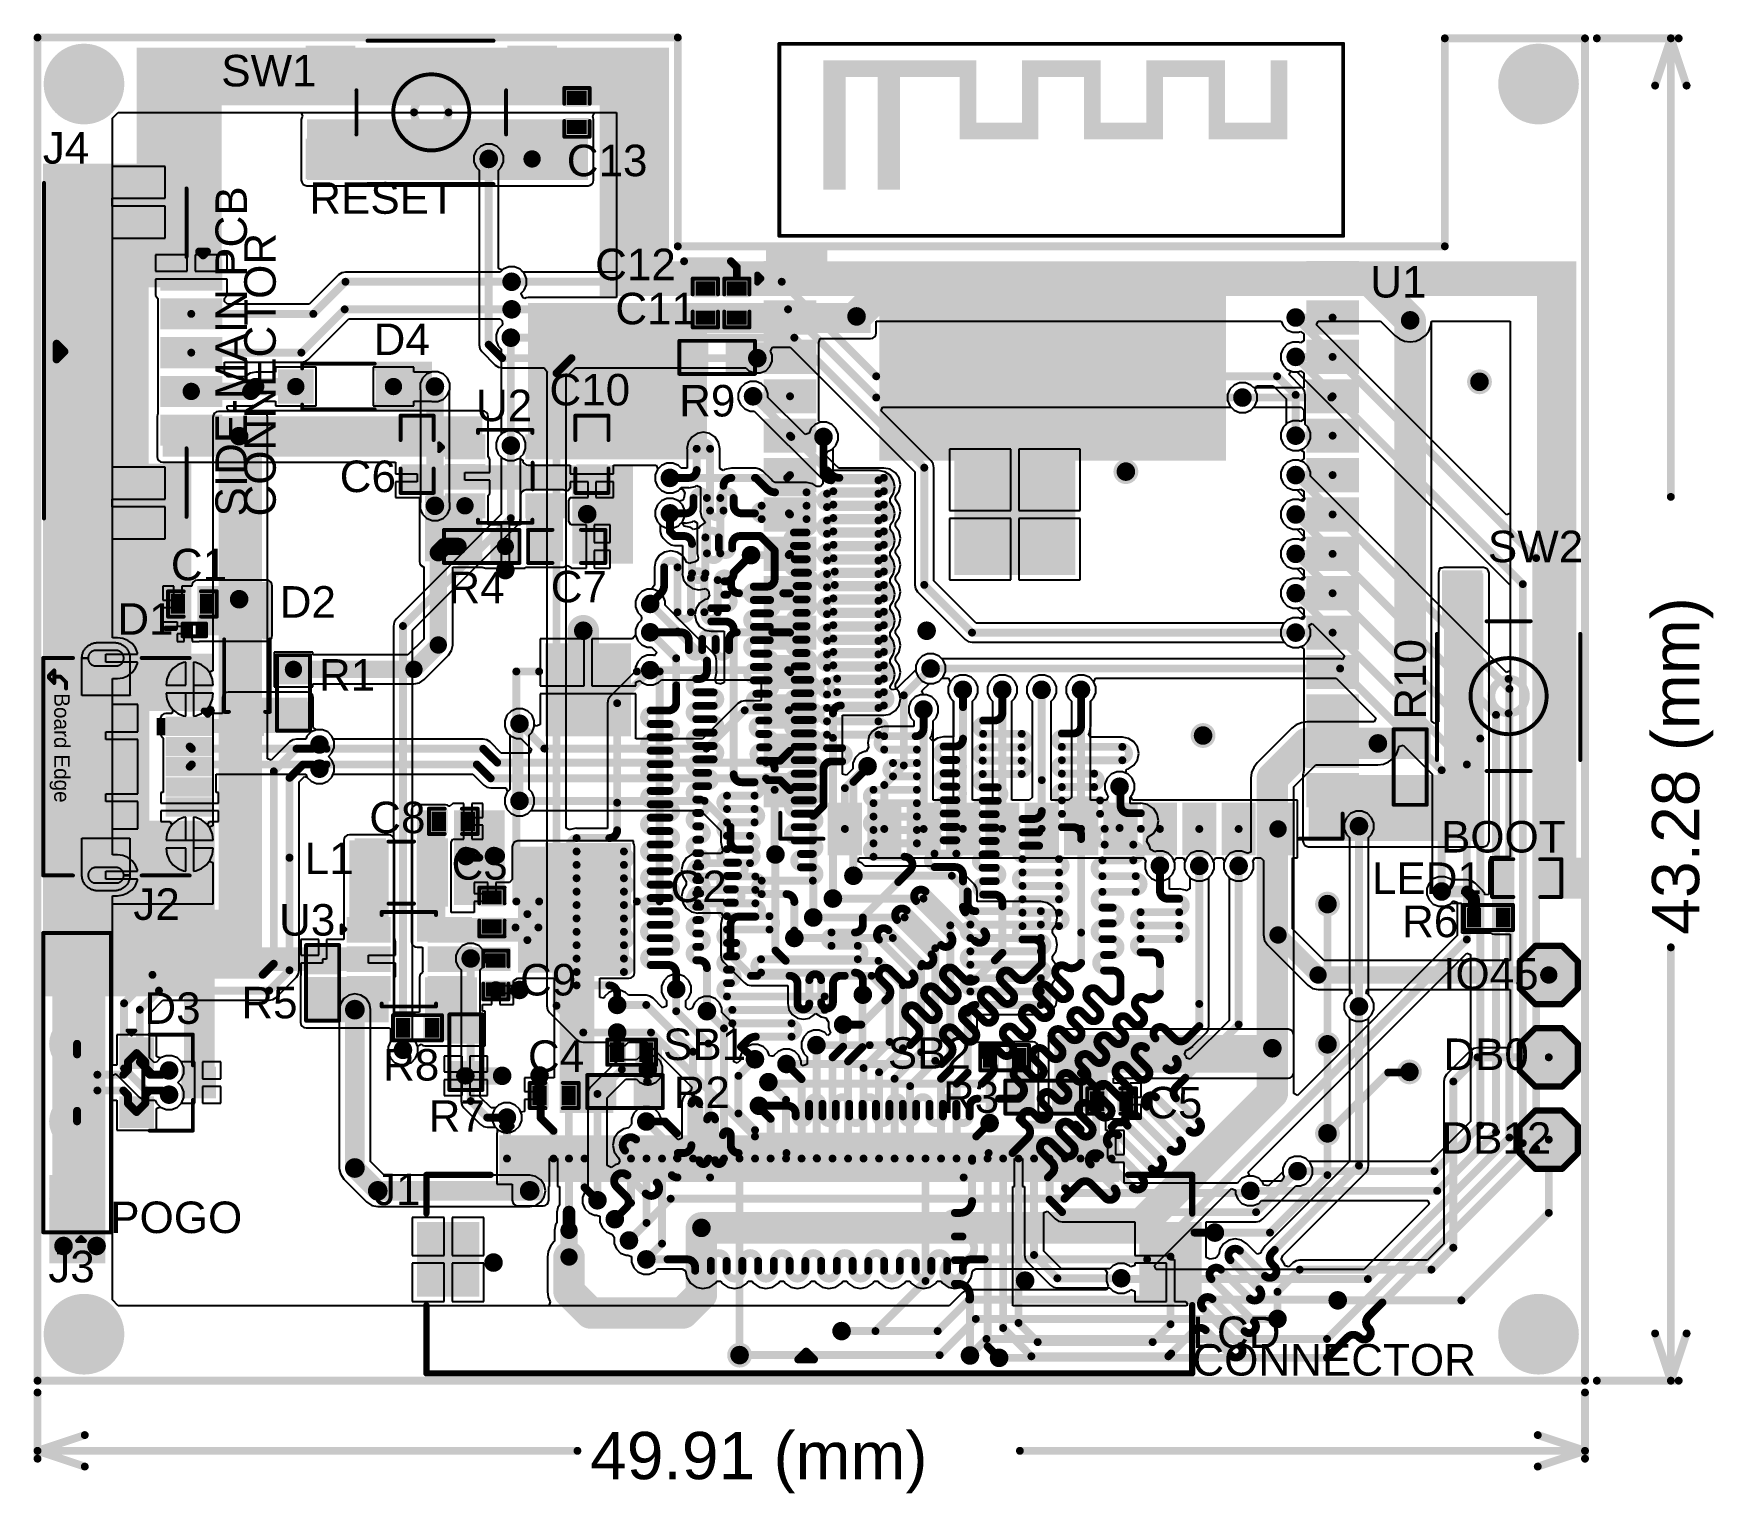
# Model space of a CAD drawing. Header units: millimetres. Extents: x -0.06 to 2.07, y -0.2 to 1.65.
import ezdxf

# ---------------------------------------------------------------- set-up
doc = ezdxf.new("R2010")
doc.units = ezdxf.units.MM
doc.header["$MEASUREMENT"] = 0
for name, color, linetype in [('BottomLayer', 5, 'Continuous'), ('BottomSolder', 6, 'Continuous'), ('Mechanical1', 6, 'Continuous'), ('Mechanical2', 216, 'Continuous'), ('MultiLayer', 9, 'Continuous'), ('PadHoleLayer', 156, 'Continuous'), ('TopLayer', 1, 'Continuous'), ('TopOverlay', 2, 'Continuous'), ('TopPaste', 8, 'Continuous'), ('TopSolder', 216, 'Continuous'), ('ViaHoleLayer', 16, 'Continuous')]:
    doc.layers.add(name, color=color, linetype=linetype)
doc.styles.add('Arial', font='', dxfattribs={"height": 0.2})
doc.styles.get('Arial').set_extended_font_data('Arial')

msp = doc.modelspace()

# ---------------------------------------------------------------- texts
at = {"layer": 'Mechanical1', "style": 'Arial'}
msp.add_text('43.28 (mm)', height=0.06, rotation=90, dxfattribs=at).set_placement((2.051, 0.5071))
msp.add_text('49.91 (mm)', height=0.06, dxfattribs=at).set_placement((0.6426, -0.184))
at = {"layer": 'TopOverlay', "style": 'Arial'}
for s, p in [('SW1', (0.1743, 1.584)), ('J4', (-0.0523, 1.486)), ('C12', (0.649, 1.338)), ('U1', (1.6333, 1.316)), ('C11', (0.6747, 1.282)), ('D4', (0.3677, 1.243)), ('C10', (0.591, 1.179)), ('U2', (0.4977, 1.159)), ('R9', (0.7557, 1.165)), ('C6', (0.3247, 1.069)), ('SW2', (1.7827, 0.98)), ('C1', (0.1103, 0.957)), ('R4', (0.4627, 0.928)), ('C7', (0.5927, 0.929)), ('D2', (0.2485, 0.9096)), ('D1', (0.0423, 0.888)), ('R1', (0.2983, 0.817)), ('C8', (0.3622, 0.636)), ('L1', (0.2803, 0.584)), ('C3', (0.4667, 0.577)), ('LED1', (1.6354, 0.559)), ('C2', (0.7447, 0.5485)), ('J2', (0.0627, 0.526)), ('U3', (0.2477, 0.506)), ('R6', (1.6737, 0.504)), ('C9', (0.5537, 0.43)), ('D3', (0.0767, 0.394)), ('R5', (0.1997, 0.401)), ('SB1', (0.7353, 0.348)), ('C4', (0.5637, 0.333)), ('SB2', (1.0207, 0.337)), ('R8', (0.3797, 0.322)), ('R2', (0.7487, 0.287)), ('R3', (1.0907, 0.281)), ('C5', (1.3487, 0.274)), ('R7', (0.4377, 0.257)), ('J1', (0.3683, 0.164)), ('J3', (-0.0453, 0.066))]:
    msp.add_text(s, height=0.04, dxfattribs=at).set_placement(p)
for s, rotation, p in [('C13', 360, (0.613, 1.47)), ('SIDE-MAIN PCB', 90, (0.2069, 1.038)), ('RESET', 360, (0.286, 1.4223)), ('CONNECTOR', 90, (0.2435, 1.038)), ('R10', 90, (1.704, 0.78)), ('BOOT', 360, (1.7231, 0.6115)), ('IO45', 360, (1.726, 0.4375)), ('DB0', 360, (1.726, 0.3354)), ('DB12', 360, (1.7235, 0.229)), ('POGO', 360, (0.0333, 0.1284)), ('LCD', 360, (1.4075, -0.0176)), ('CONNECTOR', 360, (1.4074, -0.0525))]:
    msp.add_text(s, height=0.04, rotation=rotation, dxfattribs=at).set_placement(p)

# ---------------------------------------------------------------- blocks, each defined once
blk = doc.blocks.new('R___0603_1')
at = {"layer": 'TopLayer'}
for points in [[(-0.015, 0.0175), (-0.015, -0.0175), (-0.045, -0.0175), (-0.045, 0.0175)], [(0.045, 0.0175), (0.045, -0.0175), (0.015, -0.0175), (0.015, 0.0175)]]:
    blk.add_hatch(color=1, dxfattribs=at).paths.add_polyline_path(points)
at = {"layer": 'TopPaste'}
for points in [[(-0.015, 0.0175), (-0.015, -0.0175), (-0.045, -0.0175), (-0.045, 0.0175)], [(0.045, 0.0175), (0.045, -0.0175), (0.015, -0.0175), (0.015, 0.0175)]]:
    blk.add_hatch(color=8, dxfattribs=at).paths.add_polyline_path(points)
at = {"layer": 'TopSolder'}
for points in [[(-0.011, 0.0215), (-0.011, -0.0215), (-0.049, -0.0215), (-0.049, 0.0215)], [(0.049, 0.0215), (0.049, -0.0215), (0.011, -0.0215), (0.011, 0.0215)]]:
    blk.add_hatch(color=216, dxfattribs=at).paths.add_polyline_path(points)
at = {"layer": 'TopOverlay', "const_width": 0.005}
for points in [[(-0.048, 0.021), (-0.048, -0.021)], [(-0.048, 0.021), (0.048, 0.021)], [(0.048, 0.021), (0.048, -0.021)], [(-0.048, -0.021), (0.048, -0.021)]]:
    blk.add_lwpolyline(points, dxfattribs=at)
at = {"layer": 'TopOverlay', "const_width": 0.0025}
for points in [[(-0.04925, 0.021, 1), (-0.04675, 0.021, 1)], [(-0.04925, 0.021, 1), (-0.04675, 0.021, 1)], [(0.04675, 0.021, 1), (0.04925, 0.021, 1)], [(0.04675, 0.021, 1), (0.04925, 0.021, 1)], [(-0.04925, -0.021, 1), (-0.04675, -0.021, 1)], [(-0.04925, -0.021, 1), (-0.04675, -0.021, 1)], [(0.04675, -0.021, 1), (0.04925, -0.021, 1)], [(0.04675, -0.021, 1), (0.04925, -0.021, 1)]]:
    blk.add_lwpolyline(points, format="xyb", close=True, dxfattribs=at)
blk = doc.blocks.new('C___0402_2')
at = {"layer": 'TopLayer'}
for points in [[(-0.0275, -0.0125), (-0.0275, 0.0125), (-0.0095, 0.0125), (-0.0095, -0.0125)], [(0.0095, -0.0125), (0.0095, 0.0125), (0.0275, 0.0125), (0.0275, -0.0125)]]:
    blk.add_hatch(color=1, dxfattribs=at).paths.add_polyline_path(points)
at = {"layer": 'TopPaste'}
for points in [[(-0.0275, -0.0125), (-0.0275, 0.0125), (-0.0095, 0.0125), (-0.0095, -0.0125)], [(0.0095, -0.0125), (0.0095, 0.0125), (0.0275, 0.0125), (0.0275, -0.0125)]]:
    blk.add_hatch(color=8, dxfattribs=at).paths.add_polyline_path(points)
at = {"layer": 'TopSolder'}
for points in [[(-0.0299, -0.0149), (-0.0299, 0.0149), (-0.0071, 0.0149), (-0.0071, -0.0149)], [(0.0071, -0.0149), (0.0071, 0.0149), (0.0299, 0.0149), (0.0299, -0.0149)]]:
    blk.add_hatch(color=216, dxfattribs=at).paths.add_polyline_path(points)
at = {"layer": 'TopOverlay', "const_width": 0.005}
for points in [[(-0.031, -0.016), (-0.031, 0.016)], [(-0.011, 0.016), (-0.031, 0.016)], [(0.031, 0.016), (0.011, 0.016)], [(0.031, -0.016), (0.031, 0.016)], [(-0.011, -0.016), (-0.031, -0.016)], [(0.031, -0.016), (0.011, -0.016)]]:
    blk.add_lwpolyline(points, dxfattribs=at)
at = {"layer": 'TopOverlay', "const_width": 0.0025}
for points in [[(-0.0323, 0.016, 1), (-0.0297, 0.016, 1)], [(-0.0323, 0.016, 1), (-0.0297, 0.016, 1)], [(-0.0123, 0.016, 1), (-0.0097, 0.016, 1)], [(0.0097, 0.016, 1), (0.0123, 0.016, 1)], [(0.0297, 0.016, 1), (0.0323, 0.016, 1)], [(0.0297, 0.016, 1), (0.0323, 0.016, 1)], [(-0.0323, -0.016, 1), (-0.0297, -0.016, 1)], [(-0.0323, -0.016, 1), (-0.0297, -0.016, 1)], [(-0.0123, -0.016, 1), (-0.0097, -0.016, 1)], [(0.0097, -0.016, 1), (0.0123, -0.016, 1)], [(0.0297, -0.016, 1), (0.0323, -0.016, 1)], [(0.0297, -0.016, 1), (0.0323, -0.016, 1)]]:
    blk.add_lwpolyline(points, format="xyb", close=True, dxfattribs=at)
blk = doc.blocks.new('SOT_23_6_3')
at = {"layer": 'TopLayer'}
for points in [[(-0.0756, 0.0496), (-0.0276, 0.0496), (-0.0276, 0.0252), (-0.0756, 0.0252)], [(0.0276, 0.0496), (0.0756, 0.0496), (0.0756, 0.0252), (0.0276, 0.0252)], [(-0.0756, 0.0122), (-0.0276, 0.0122), (-0.0276, -0.0122), (-0.0756, -0.0122)], [(0.0276, 0.0122), (0.0756, 0.0122), (0.0756, -0.0122), (0.0276, -0.0122)], [(-0.0756, -0.0252), (-0.0276, -0.0252), (-0.0276, -0.0496), (-0.0756, -0.0496)], [(0.0276, -0.0252), (0.0756, -0.0252), (0.0756, -0.0496), (0.0276, -0.0496)]]:
    blk.add_hatch(color=1, dxfattribs=at).paths.add_polyline_path(points)
at = {"layer": 'TopPaste'}
for points in [[(-0.0756, 0.0496), (-0.0276, 0.0496), (-0.0276, 0.0252), (-0.0756, 0.0252)], [(0.0276, 0.0496), (0.0756, 0.0496), (0.0756, 0.0252), (0.0276, 0.0252)], [(-0.0756, 0.0122), (-0.0276, 0.0122), (-0.0276, -0.0122), (-0.0756, -0.0122)], [(0.0276, 0.0122), (0.0756, 0.0122), (0.0756, -0.0122), (0.0276, -0.0122)], [(-0.0756, -0.0252), (-0.0276, -0.0252), (-0.0276, -0.0496), (-0.0756, -0.0496)], [(0.0276, -0.0252), (0.0756, -0.0252), (0.0756, -0.0496), (0.0276, -0.0496)]]:
    blk.add_hatch(color=8, dxfattribs=at).paths.add_polyline_path(points)
at = {"layer": 'TopSolder'}
for points in [[(-0.0796, 0.0536), (-0.0236, 0.0536), (-0.0236, 0.0212), (-0.0796, 0.0212)], [(0.0236, 0.0536), (0.0796, 0.0536), (0.0796, 0.0212), (0.0236, 0.0212)], [(-0.0796, 0.0162), (-0.0236, 0.0162), (-0.0236, -0.0162), (-0.0796, -0.0162)], [(0.0236, 0.0162), (0.0796, 0.0162), (0.0796, -0.0162), (0.0236, -0.0162)], [(-0.0796, -0.0212), (-0.0236, -0.0212), (-0.0236, -0.0536), (-0.0796, -0.0536)], [(0.0236, -0.0212), (0.0796, -0.0212), (0.0796, -0.0536), (0.0236, -0.0536)]]:
    blk.add_hatch(color=216, dxfattribs=at).paths.add_polyline_path(points)
at = {"layer": 'TopOverlay', "const_width": 0.005}
for points in [[(-0.086, 0.033), (-0.086, 0.043)], [(-0.086, 0.043), (-0.081, 0.038)], [(-0.035, 0.0561), (-0.035, 0.06)], [(-0.035, 0.06), (0.034, 0.06)], [(0.034, 0.0561), (0.034, 0.06)], [(-0.086, 0.033), (-0.081, 0.038)], [(-0.035, -0.06), (-0.035, -0.0561)], [(-0.035, -0.06), (0.034, -0.06)], [(0.034, -0.06), (0.034, -0.0561)]]:
    blk.add_lwpolyline(points, dxfattribs=at)
at = {"layer": 'TopOverlay', "const_width": 0.0025}
for points in [[(-0.0872, 0.043, 1), (-0.0848, 0.043, 1)], [(-0.0872, 0.043, 1), (-0.0848, 0.043, 1)], [(-0.0362, 0.06, 1), (-0.0338, 0.06, 1)], [(-0.0362, 0.06, 1), (-0.0338, 0.06, 1)], [(-0.0362, 0.0561, 1), (-0.0338, 0.0561, 1)], [(0.0328, 0.06, 1), (0.0352, 0.06, 1)], [(0.0328, 0.06, 1), (0.0352, 0.06, 1)], [(0.0328, 0.0561, 1), (0.0352, 0.0561, 1)], [(-0.0872, 0.033, 1), (-0.0848, 0.033, 1)], [(-0.0872, 0.033, 1), (-0.0848, 0.033, 1)], [(-0.0823, 0.038, 1), (-0.0798, 0.038, 1)], [(-0.0823, 0.038, 1), (-0.0798, 0.038, 1)], [(-0.0362, -0.0561, 1), (-0.0338, -0.0561, 1)], [(-0.0362, -0.06, 1), (-0.0338, -0.06, 1)], [(-0.0362, -0.06, 1), (-0.0338, -0.06, 1)], [(0.0328, -0.0561, 1), (0.0352, -0.0561, 1)], [(0.0328, -0.06, 1), (0.0352, -0.06, 1)], [(0.0328, -0.06, 1), (0.0352, -0.06, 1)]]:
    blk.add_lwpolyline(points, format="xyb", close=True, dxfattribs=at)
blk = doc.blocks.new('SOT_23_5_4')
at = {"layer": 'TopLayer'}
for points in [[(-0.0728, 0.0492), (-0.0295, 0.0492), (-0.0295, 0.0256), (-0.0728, 0.0256)], [(0.0295, 0.0492), (0.0728, 0.0492), (0.0728, 0.0256), (0.0295, 0.0256)], [(-0.0728, 0.0118), (-0.0295, 0.0118), (-0.0295, -0.0118), (-0.0728, -0.0118)], [(-0.0728, -0.0256), (-0.0295, -0.0256), (-0.0295, -0.0492), (-0.0728, -0.0492)], [(0.0295, -0.0256), (0.0728, -0.0256), (0.0728, -0.0492), (0.0295, -0.0492)]]:
    blk.add_hatch(color=1, dxfattribs=at).paths.add_polyline_path(points)
at = {"layer": 'TopPaste'}
for points in [[(-0.0728, 0.0492), (-0.0295, 0.0492), (-0.0295, 0.0256), (-0.0728, 0.0256)], [(0.0295, 0.0492), (0.0728, 0.0492), (0.0728, 0.0256), (0.0295, 0.0256)], [(-0.0728, 0.0118), (-0.0295, 0.0118), (-0.0295, -0.0118), (-0.0728, -0.0118)], [(-0.0728, -0.0256), (-0.0295, -0.0256), (-0.0295, -0.0492), (-0.0728, -0.0492)], [(0.0295, -0.0256), (0.0728, -0.0256), (0.0728, -0.0492), (0.0295, -0.0492)]]:
    blk.add_hatch(color=8, dxfattribs=at).paths.add_polyline_path(points)
at = {"layer": 'TopSolder'}
for points in [[(-0.0768, 0.0532), (-0.0255, 0.0532), (-0.0255, 0.0216), (-0.0768, 0.0216)], [(0.0255, 0.0532), (0.0768, 0.0532), (0.0768, 0.0216), (0.0255, 0.0216)], [(-0.0768, 0.0158), (-0.0255, 0.0158), (-0.0255, -0.0158), (-0.0768, -0.0158)], [(-0.0768, -0.0216), (-0.0255, -0.0216), (-0.0255, -0.0532), (-0.0768, -0.0532)], [(0.0255, -0.0216), (0.0768, -0.0216), (0.0768, -0.0532), (0.0255, -0.0532)]]:
    blk.add_hatch(color=216, dxfattribs=at).paths.add_polyline_path(points)
at = {"layer": 'TopOverlay', "const_width": 0.005}
for points in [[(-0.084, 0.032), (-0.084, 0.042)], [(-0.084, 0.042), (-0.079, 0.037)], [(-0.0346, 0.0551), (-0.0346, 0.059)], [(-0.0346, 0.059), (0.0344, 0.059)], [(0.0344, 0.0551), (0.0344, 0.059)], [(-0.084, 0.032), (-0.079, 0.037)], [(0.0346, -0.0165), (0.0346, 0.0173)], [(-0.0346, -0.059), (-0.0346, -0.0551)], [(-0.0346, -0.059), (0.0344, -0.059)], [(0.0344, -0.059), (0.0344, -0.0551)]]:
    blk.add_lwpolyline(points, dxfattribs=at)
at = {"layer": 'TopOverlay', "const_width": 0.0025}
for points in [[(-0.0853, 0.042, 1), (-0.0828, 0.042, 1)], [(-0.0853, 0.042, 1), (-0.0828, 0.042, 1)], [(-0.0359, 0.059, 1), (-0.0334, 0.059, 1)], [(-0.0359, 0.059, 1), (-0.0334, 0.059, 1)], [(-0.0359, 0.0551, 1), (-0.0334, 0.0551, 1)], [(0.0331, 0.059, 1), (0.0356, 0.059, 1)], [(0.0331, 0.059, 1), (0.0356, 0.059, 1)], [(0.0331, 0.0551, 1), (0.0356, 0.0551, 1)], [(-0.0853, 0.032, 1), (-0.0828, 0.032, 1)], [(-0.0853, 0.032, 1), (-0.0828, 0.032, 1)], [(-0.0803, 0.037, 1), (-0.0777, 0.037, 1)], [(-0.0803, 0.037, 1), (-0.0777, 0.037, 1)], [(0.0334, 0.0173, 1), (0.0359, 0.0173, 1)], [(0.0334, -0.0165, 1), (0.0359, -0.0165, 1)], [(-0.0359, -0.0551, 1), (-0.0334, -0.0551, 1)], [(-0.0359, -0.059, 1), (-0.0334, -0.059, 1)], [(-0.0359, -0.059, 1), (-0.0334, -0.059, 1)], [(0.0331, -0.0551, 1), (0.0356, -0.0551, 1)], [(0.0331, -0.059, 1), (0.0356, -0.059, 1)], [(0.0331, -0.059, 1), (0.0356, -0.059, 1)]]:
    blk.add_lwpolyline(points, format="xyb", close=True, dxfattribs=at)
blk = doc.blocks.new('41_SMD_M______5')
at = {"layer": 'TopLayer'}
for points in [[(-0.374, 0.3673), (-0.315, 0.3673), (-0.315, 0.3319), (-0.374, 0.3319)], [(0.315, 0.3673), (0.374, 0.3673), (0.374, 0.3319), (0.315, 0.3319)], [(-0.374, 0.3173), (-0.315, 0.3173), (-0.315, 0.2819), (-0.374, 0.2819)], [(0.315, 0.3173), (0.374, 0.3173), (0.374, 0.2819), (0.315, 0.2819)], [(-0.374, 0.2673), (-0.315, 0.2673), (-0.315, 0.2319), (-0.374, 0.2319)], [(0.315, 0.2673), (0.374, 0.2673), (0.374, 0.2319), (0.315, 0.2319)], [(-0.374, 0.2173), (-0.315, 0.2173), (-0.315, 0.1819), (-0.374, 0.1819)], [(0.315, 0.2173), (0.374, 0.2173), (0.374, 0.1819), (0.315, 0.1819)], [(-0.374, 0.1673), (-0.315, 0.1673), (-0.315, 0.1319), (-0.374, 0.1319)], [(0.315, 0.1673), (0.374, 0.1673), (0.374, 0.1319), (0.315, 0.1319)], [(-0.374, 0.1173), (-0.315, 0.1173), (-0.315, 0.0819), (-0.374, 0.0819)], [(-0.1319, 0.1224), (0.0138, 0.1224), (0.0138, -0.0232), (-0.1319, -0.0232)], [(0.315, 0.1173), (0.374, 0.1173), (0.374, 0.0819), (0.315, 0.0819)], [(-0.374, 0.0673), (-0.315, 0.0673), (-0.315, 0.0319), (-0.374, 0.0319)], [(0.315, 0.0673), (0.374, 0.0673), (0.374, 0.0319), (0.315, 0.0319)], [(-0.374, 0.0173), (-0.315, 0.0173), (-0.315, -0.0181), (-0.374, -0.0181)], [(0.315, 0.0173), (0.374, 0.0173), (0.374, -0.0181), (0.315, -0.0181)], [(-0.374, -0.0327), (-0.315, -0.0327), (-0.315, -0.0681), (-0.374, -0.0681)], [(0.315, -0.0327), (0.374, -0.0327), (0.374, -0.0681), (0.315, -0.0681)], [(-0.374, -0.0827), (-0.315, -0.0827), (-0.315, -0.1181), (-0.374, -0.1181)], [(0.315, -0.0827), (0.374, -0.0827), (0.374, -0.1181), (0.315, -0.1181)], [(-0.374, -0.1327), (-0.315, -0.1327), (-0.315, -0.1681), (-0.374, -0.1681)], [(0.315, -0.1327), (0.374, -0.1327), (0.374, -0.1681), (0.315, -0.1681)], [(-0.374, -0.1827), (-0.315, -0.1827), (-0.315, -0.2181), (-0.374, -0.2181)], [(0.315, -0.1827), (0.374, -0.1827), (0.374, -0.2181), (0.315, -0.2181)], [(-0.374, -0.2327), (-0.315, -0.2327), (-0.315, -0.2681), (-0.374, -0.2681)], [(0.315, -0.2327), (0.374, -0.2327), (0.374, -0.2681), (0.315, -0.2681)], [(-0.374, -0.2827), (-0.315, -0.2827), (-0.315, -0.3181), (-0.374, -0.3181)], [(0.315, -0.2827), (0.374, -0.2827), (0.374, -0.3181), (0.315, -0.3181)], [(-0.2925, -0.3791), (-0.2925, -0.3201), (-0.2571, -0.3201), (-0.2571, -0.3791)], [(-0.2425, -0.3791), (-0.2425, -0.3201), (-0.2071, -0.3201), (-0.2071, -0.3791)], [(-0.1925, -0.3791), (-0.1925, -0.3201), (-0.1571, -0.3201), (-0.1571, -0.3791)], [(-0.1425, -0.3791), (-0.1425, -0.3201), (-0.1071, -0.3201), (-0.1071, -0.3791)], [(-0.0925, -0.3791), (-0.0925, -0.3201), (-0.0571, -0.3201), (-0.0571, -0.3791)], [(-0.0425, -0.3791), (-0.0425, -0.3201), (-0.0071, -0.3201), (-0.0071, -0.3791)], [(0.0075, -0.3791), (0.0075, -0.3201), (0.0429, -0.3201), (0.0429, -0.3791)], [(0.0575, -0.3791), (0.0575, -0.3201), (0.0929, -0.3201), (0.0929, -0.3791)], [(0.1075, -0.3791), (0.1075, -0.3201), (0.1429, -0.3201), (0.1429, -0.3791)], [(0.1575, -0.3791), (0.1575, -0.3201), (0.1929, -0.3201), (0.1929, -0.3791)], [(0.2075, -0.3791), (0.2075, -0.3201), (0.2429, -0.3201), (0.2429, -0.3791)], [(0.2575, -0.3791), (0.2575, -0.3201), (0.2929, -0.3201), (0.2929, -0.3791)]]:
    blk.add_hatch(color=1, dxfattribs=at).paths.add_polyline_path(points)
at = {"layer": 'TopOverlay'}
for points in [[(-0.302, 0.605), (-0.205, 0.605), (-0.205, 0.626), (-0.302, 0.626)], [(-0.302, 0.462), (-0.274, 0.462), (-0.274, 0.626), (-0.302, 0.626)], [(-0.205, 0.626), (-0.233, 0.626), (-0.233, 0.462), (-0.205, 0.462)], [(-0.208, 0.605), (-0.108, 0.605), (-0.108, 0.626), (-0.208, 0.626)], [(-0.108, 0.526), (-0.108, 0.626), (-0.129, 0.626), (-0.129, 0.526)], [(-0.05, 0.605), (0.05, 0.605), (0.05, 0.626), (-0.05, 0.626)], [(-0.029, 0.526), (-0.029, 0.626), (-0.05, 0.626), (-0.05, 0.526)], [(0.029, 0.626), (0.029, 0.526), (0.05, 0.526), (0.05, 0.626)], [(0.108, 0.605), (0.208, 0.605), (0.208, 0.626), (0.108, 0.626)], [(0.129, 0.526), (0.129, 0.626), (0.108, 0.626), (0.108, 0.526)], [(0.208, 0.526), (0.208, 0.626), (0.187, 0.626), (0.187, 0.526)], [(0.287, 0.526), (0.287, 0.626), (0.266, 0.626), (0.266, 0.526)], [(-0.129, 0.526), (-0.029, 0.526), (-0.029, 0.547), (-0.129, 0.547)], [(0.029, 0.526), (0.129, 0.526), (0.129, 0.547), (0.029, 0.547)], [(0.187, 0.526), (0.287, 0.526), (0.287, 0.547), (0.187, 0.547)], [(-0.3748, 0.3686), (-0.2969, 0.3686), (-0.2969, 0.3859), (-0.3748, 0.3859)], [(-0.3133, 0.3279), (-0.2969, 0.3279), (-0.2969, 0.3703), (-0.3133, 0.3703)]]:
    blk.add_hatch(color=2, dxfattribs=at).paths.add_polyline_path(points)
at = {"layer": 'TopPaste'}
for points in [[(-0.374, 0.3673), (-0.315, 0.3673), (-0.315, 0.3319), (-0.374, 0.3319)], [(0.315, 0.3673), (0.374, 0.3673), (0.374, 0.3319), (0.315, 0.3319)], [(-0.374, 0.3173), (-0.315, 0.3173), (-0.315, 0.2819), (-0.374, 0.2819)], [(0.315, 0.3173), (0.374, 0.3173), (0.374, 0.2819), (0.315, 0.2819)], [(-0.374, 0.2673), (-0.315, 0.2673), (-0.315, 0.2319), (-0.374, 0.2319)], [(0.315, 0.2673), (0.374, 0.2673), (0.374, 0.2319), (0.315, 0.2319)], [(-0.374, 0.2173), (-0.315, 0.2173), (-0.315, 0.1819), (-0.374, 0.1819)], [(0.315, 0.2173), (0.374, 0.2173), (0.374, 0.1819), (0.315, 0.1819)], [(-0.374, 0.1673), (-0.315, 0.1673), (-0.315, 0.1319), (-0.374, 0.1319)], [(0.315, 0.1673), (0.374, 0.1673), (0.374, 0.1319), (0.315, 0.1319)], [(-0.374, 0.1173), (-0.315, 0.1173), (-0.315, 0.0819), (-0.374, 0.0819)], [(-0.1319, 0.1224), (0.0138, 0.1224), (0.0138, -0.0232), (-0.1319, -0.0232)], [(0.315, 0.1173), (0.374, 0.1173), (0.374, 0.0819), (0.315, 0.0819)], [(-0.374, 0.0673), (-0.315, 0.0673), (-0.315, 0.0319), (-0.374, 0.0319)], [(0.315, 0.0673), (0.374, 0.0673), (0.374, 0.0319), (0.315, 0.0319)], [(-0.374, 0.0173), (-0.315, 0.0173), (-0.315, -0.0181), (-0.374, -0.0181)], [(0.315, 0.0173), (0.374, 0.0173), (0.374, -0.0181), (0.315, -0.0181)], [(-0.374, -0.0327), (-0.315, -0.0327), (-0.315, -0.0681), (-0.374, -0.0681)], [(0.315, -0.0327), (0.374, -0.0327), (0.374, -0.0681), (0.315, -0.0681)], [(-0.374, -0.0827), (-0.315, -0.0827), (-0.315, -0.1181), (-0.374, -0.1181)], [(0.315, -0.0827), (0.374, -0.0827), (0.374, -0.1181), (0.315, -0.1181)], [(-0.374, -0.1327), (-0.315, -0.1327), (-0.315, -0.1681), (-0.374, -0.1681)], [(0.315, -0.1327), (0.374, -0.1327), (0.374, -0.1681), (0.315, -0.1681)], [(-0.374, -0.1827), (-0.315, -0.1827), (-0.315, -0.2181), (-0.374, -0.2181)], [(0.315, -0.1827), (0.374, -0.1827), (0.374, -0.2181), (0.315, -0.2181)], [(-0.374, -0.2327), (-0.315, -0.2327), (-0.315, -0.2681), (-0.374, -0.2681)], [(0.315, -0.2327), (0.374, -0.2327), (0.374, -0.2681), (0.315, -0.2681)], [(-0.374, -0.2827), (-0.315, -0.2827), (-0.315, -0.3181), (-0.374, -0.3181)], [(0.315, -0.2827), (0.374, -0.2827), (0.374, -0.3181), (0.315, -0.3181)], [(-0.2925, -0.3791), (-0.2925, -0.3201), (-0.2571, -0.3201), (-0.2571, -0.3791)], [(-0.2425, -0.3791), (-0.2425, -0.3201), (-0.2071, -0.3201), (-0.2071, -0.3791)], [(-0.1925, -0.3791), (-0.1925, -0.3201), (-0.1571, -0.3201), (-0.1571, -0.3791)], [(-0.1425, -0.3791), (-0.1425, -0.3201), (-0.1071, -0.3201), (-0.1071, -0.3791)], [(-0.0925, -0.3791), (-0.0925, -0.3201), (-0.0571, -0.3201), (-0.0571, -0.3791)], [(-0.0425, -0.3791), (-0.0425, -0.3201), (-0.0071, -0.3201), (-0.0071, -0.3791)], [(0.0075, -0.3791), (0.0075, -0.3201), (0.0429, -0.3201), (0.0429, -0.3791)], [(0.0575, -0.3791), (0.0575, -0.3201), (0.0929, -0.3201), (0.0929, -0.3791)], [(0.1075, -0.3791), (0.1075, -0.3201), (0.1429, -0.3201), (0.1429, -0.3791)], [(0.1575, -0.3791), (0.1575, -0.3201), (0.1929, -0.3201), (0.1929, -0.3791)], [(0.2075, -0.3791), (0.2075, -0.3201), (0.2429, -0.3201), (0.2429, -0.3791)], [(0.2575, -0.3791), (0.2575, -0.3201), (0.2929, -0.3201), (0.2929, -0.3791)]]:
    blk.add_hatch(color=8, dxfattribs=at).paths.add_polyline_path(points)
at = {"layer": 'TopSolder'}
for points in [[(-0.378, 0.3713), (-0.311, 0.3713), (-0.311, 0.3279), (-0.378, 0.3279)], [(0.311, 0.3713), (0.378, 0.3713), (0.378, 0.3279), (0.311, 0.3279)], [(-0.378, 0.3213), (-0.311, 0.3213), (-0.311, 0.2779), (-0.378, 0.2779)], [(0.311, 0.3213), (0.378, 0.3213), (0.378, 0.2779), (0.311, 0.2779)], [(-0.378, 0.2713), (-0.311, 0.2713), (-0.311, 0.2279), (-0.378, 0.2279)], [(0.311, 0.2713), (0.378, 0.2713), (0.378, 0.2279), (0.311, 0.2279)], [(-0.378, 0.2213), (-0.311, 0.2213), (-0.311, 0.1779), (-0.378, 0.1779)], [(0.311, 0.2213), (0.378, 0.2213), (0.378, 0.1779), (0.311, 0.1779)], [(-0.378, 0.1713), (-0.311, 0.1713), (-0.311, 0.1279), (-0.378, 0.1279)], [(0.311, 0.1713), (0.378, 0.1713), (0.378, 0.1279), (0.311, 0.1279)], [(-0.378, 0.1213), (-0.311, 0.1213), (-0.311, 0.0779), (-0.378, 0.0779)], [(-0.1359, 0.1264), (0.0178, 0.1264), (0.0178, -0.0272), (-0.1359, -0.0272)], [(0.311, 0.1213), (0.378, 0.1213), (0.378, 0.0779), (0.311, 0.0779)], [(-0.378, 0.0713), (-0.311, 0.0713), (-0.311, 0.0279), (-0.378, 0.0279)], [(0.311, 0.0713), (0.378, 0.0713), (0.378, 0.0279), (0.311, 0.0279)], [(-0.378, 0.0213), (-0.311, 0.0213), (-0.311, -0.0221), (-0.378, -0.0221)], [(0.311, 0.0213), (0.378, 0.0213), (0.378, -0.0221), (0.311, -0.0221)], [(-0.378, -0.0287), (-0.311, -0.0287), (-0.311, -0.0721), (-0.378, -0.0721)], [(0.311, -0.0287), (0.378, -0.0287), (0.378, -0.0721), (0.311, -0.0721)], [(-0.378, -0.0787), (-0.311, -0.0787), (-0.311, -0.1221), (-0.378, -0.1221)], [(0.311, -0.0787), (0.378, -0.0787), (0.378, -0.1221), (0.311, -0.1221)], [(-0.378, -0.1287), (-0.311, -0.1287), (-0.311, -0.1721), (-0.378, -0.1721)], [(0.311, -0.1287), (0.378, -0.1287), (0.378, -0.1721), (0.311, -0.1721)], [(-0.378, -0.1787), (-0.311, -0.1787), (-0.311, -0.2221), (-0.378, -0.2221)], [(0.311, -0.1787), (0.378, -0.1787), (0.378, -0.2221), (0.311, -0.2221)], [(-0.378, -0.2287), (-0.311, -0.2287), (-0.311, -0.2721), (-0.378, -0.2721)], [(0.311, -0.2287), (0.378, -0.2287), (0.378, -0.2721), (0.311, -0.2721)], [(-0.378, -0.2787), (-0.311, -0.2787), (-0.311, -0.3221), (-0.378, -0.3221)], [(0.311, -0.2787), (0.378, -0.2787), (0.378, -0.3221), (0.311, -0.3221)], [(-0.2965, -0.3831), (-0.2965, -0.3161), (-0.2531, -0.3161), (-0.2531, -0.3831)], [(-0.2465, -0.3831), (-0.2465, -0.3161), (-0.2031, -0.3161), (-0.2031, -0.3831)], [(-0.1965, -0.3831), (-0.1965, -0.3161), (-0.1531, -0.3161), (-0.1531, -0.3831)], [(-0.1465, -0.3831), (-0.1465, -0.3161), (-0.1031, -0.3161), (-0.1031, -0.3831)], [(-0.0965, -0.3831), (-0.0965, -0.3161), (-0.0531, -0.3161), (-0.0531, -0.3831)], [(-0.0465, -0.3831), (-0.0465, -0.3161), (-0.0031, -0.3161), (-0.0031, -0.3831)], [(0.0035, -0.3831), (0.0035, -0.3161), (0.0469, -0.3161), (0.0469, -0.3831)], [(0.0535, -0.3831), (0.0535, -0.3161), (0.0969, -0.3161), (0.0969, -0.3831)], [(0.1035, -0.3831), (0.1035, -0.3161), (0.1469, -0.3161), (0.1469, -0.3831)], [(0.1535, -0.3831), (0.1535, -0.3161), (0.1969, -0.3161), (0.1969, -0.3831)], [(0.2035, -0.3831), (0.2035, -0.3161), (0.2469, -0.3161), (0.2469, -0.3831)], [(0.2535, -0.3831), (0.2535, -0.3161), (0.2969, -0.3161), (0.2969, -0.3831)]]:
    blk.add_hatch(color=216, dxfattribs=at).paths.add_polyline_path(points)
at = {"layer": 'TopOverlay'}
for points, const_width in [([(-0.3581, 0.4033), (-0.3581, 0.647)], 0.005), ([(-0.3581, 0.647), (0.3579, 0.647)], 0.005), ([(0.3579, 0.4033), (0.3579, 0.647)], 0.005), ([(-0.3581, 0.4033), (0.3577, 0.4033)], 0.005), ([(-0.386, 0.344), (-0.386, 0.354)], 0.00787), ([(-0.386, 0.354), (-0.381, 0.349)], 0.00787), ([(-0.386, 0.344), (-0.381, 0.349)], 0.00787), ([(-0.3568, -0.3611), (-0.3568, -0.3291)], 0.005), ([(0.3572, -0.3621), (0.3572, -0.3301)], 0.005), ([(-0.3568, -0.3621), (-0.3019, -0.3621)], 0.005), ([(0.3022, -0.3621), (0.3572, -0.3621)], 0.005)]:
    blk.add_lwpolyline(points, dxfattribs=dict(at, const_width=const_width))
for points, const_width in [([(-0.3593, 0.647, 1), (-0.3568, 0.647, 1)], 0.0025), ([(-0.3593, 0.647, 1), (-0.3568, 0.647, 1)], 0.0025), ([(0.3567, 0.647, 1), (0.3592, 0.647, 1)], 0.0025), ([(0.3567, 0.647, 1), (0.3592, 0.647, 1)], 0.0025), ([(-0.3593, 0.4033, 1), (-0.3568, 0.4033, 1)], 0.0025), ([(-0.3593, 0.4033, 1), (-0.3568, 0.4033, 1)], 0.0025), ([(0.3565, 0.4033, 1), (0.359, 0.4033, 1)], 0.0025), ([(0.3567, 0.4033, 1), (0.3592, 0.4033, 1)], 0.0025), ([(-0.388, 0.354, 1), (-0.384, 0.354, 1)], 0.00394), ([(-0.388, 0.354, 1), (-0.384, 0.354, 1)], 0.00394), ([(-0.388, 0.344, 1), (-0.384, 0.344, 1)], 0.00394), ([(-0.388, 0.344, 1), (-0.384, 0.344, 1)], 0.00394), ([(-0.383, 0.349, 1), (-0.379, 0.349, 1)], 0.00394), ([(-0.383, 0.349, 1), (-0.379, 0.349, 1)], 0.00394), ([(-0.3581, -0.3291, 1), (-0.3556, -0.3291, 1)], 0.0025), ([(0.3559, -0.3301, 1), (0.3584, -0.3301, 1)], 0.0025), ([(-0.3581, -0.3611, 1), (-0.3556, -0.3611, 1)], 0.0025), ([(-0.3581, -0.3621, 1), (-0.3556, -0.3621, 1)], 0.0025), ([(-0.3032, -0.3621, 1), (-0.3007, -0.3621, 1)], 0.0025), ([(0.301, -0.3621, 1), (0.3035, -0.3621, 1)], 0.0025), ([(0.3559, -0.3621, 1), (0.3584, -0.3621, 1)], 0.0025), ([(0.3559, -0.3621, 1), (0.3584, -0.3621, 1)], 0.0025)]:
    blk.add_lwpolyline(points, format="xyb", close=True, dxfattribs=dict(at, const_width=const_width))
blk = doc.blocks.new('TS_1109S_C_B_6')
at = {"layer": 'TopLayer'}
for points in [[(-0.1555, 0.0807), (-0.1004, 0.0807), (-0.1004, 0.0374), (-0.1555, 0.0374)], [(0.1004, 0.0807), (0.1555, 0.0807), (0.1555, 0.0374), (0.1004, 0.0374)], [(-0.1555, -0.0374), (-0.1004, -0.0374), (-0.1004, -0.0807), (-0.1555, -0.0807)], [(0.1004, -0.0374), (0.1555, -0.0374), (0.1555, -0.0807), (0.1004, -0.0807)]]:
    blk.add_hatch(color=1, dxfattribs=at).paths.add_polyline_path(points)
at = {"layer": 'TopPaste'}
for points in [[(-0.1555, 0.0807), (-0.1004, 0.0807), (-0.1004, 0.0374), (-0.1555, 0.0374)], [(0.1004, 0.0807), (0.1555, 0.0807), (0.1555, 0.0374), (0.1004, 0.0374)], [(-0.1555, -0.0374), (-0.1004, -0.0374), (-0.1004, -0.0807), (-0.1555, -0.0807)], [(0.1004, -0.0374), (0.1555, -0.0374), (0.1555, -0.0807), (0.1004, -0.0807)]]:
    blk.add_hatch(color=8, dxfattribs=at).paths.add_polyline_path(points)
at = {"layer": 'TopSolder'}
for points in [[(-0.1595, 0.0847), (-0.0964, 0.0847), (-0.0964, 0.0334), (-0.1595, 0.0334)], [(0.0964, 0.0847), (0.1595, 0.0847), (0.1595, 0.0334), (0.0964, 0.0334)], [(-0.1595, -0.0334), (-0.0964, -0.0334), (-0.0964, -0.0847), (-0.1595, -0.0847)], [(0.0964, -0.0334), (0.1595, -0.0334), (0.1595, -0.0847), (0.0964, -0.0847)]]:
    blk.add_hatch(color=216, dxfattribs=at).paths.add_polyline_path(points)
at = {"layer": 'TopOverlay', "const_width": 0.005}
for points in [[(0.081, 0.091), (-0.079, 0.091)], [(-0.095, -0.028), (-0.095, 0.028)], [(0.095, -0.028), (0.095, 0.028)], [(0.081, -0.091), (-0.079, -0.091)]]:
    blk.add_lwpolyline(points, dxfattribs=at)
at = {"layer": 'TopOverlay'}
for points, const_width in [([(-0.0803, 0.091, 1), (-0.0777, 0.091, 1)], 0.0025), ([(0.0798, 0.091, 1), (0.0823, 0.091, 1)], 0.0025), ([(0.0483, 0, 1), (-0.0483, 0, 1)], 0.005), ([(-0.0963, 0.028, 1), (-0.0938, 0.028, 1)], 0.0025), ([(0.0219, 0, 1), (-0.0219, 0, 1)], 0.01), ([(0.0938, 0.028, 1), (0.0963, 0.028, 1)], 0.0025), ([(-0.0495, 0, 1), (-0.047, 0, 1)], 0.0025), ([(-0.0244, 0, 1), (-0.0194, 0, 1)], 0.005), ([(0.0194, 0, 1), (0.0244, 0, 1)], 0.005), ([(0.047, 0, 1), (0.0495, 0, 1)], 0.0025), ([(-0.0963, -0.028, 1), (-0.0938, -0.028, 1)], 0.0025), ([(0.0938, -0.028, 1), (0.0963, -0.028, 1)], 0.0025), ([(-0.0803, -0.091, 1), (-0.0777, -0.091, 1)], 0.0025), ([(0.0798, -0.091, 1), (0.0823, -0.091, 1)], 0.0025)]:
    blk.add_lwpolyline(points, format="xyb", close=True, dxfattribs=dict(at, const_width=const_width))
blk = doc.blocks.new('TS_1109S_C_B_7')
at = {"layer": 'TopLayer'}
for points in [[(-0.1555, 0.0807), (-0.1004, 0.0807), (-0.1004, 0.0374), (-0.1555, 0.0374)], [(0.1004, 0.0807), (0.1555, 0.0807), (0.1555, 0.0374), (0.1004, 0.0374)], [(-0.1555, -0.0374), (-0.1004, -0.0374), (-0.1004, -0.0807), (-0.1555, -0.0807)], [(0.1004, -0.0374), (0.1555, -0.0374), (0.1555, -0.0807), (0.1004, -0.0807)]]:
    blk.add_hatch(color=1, dxfattribs=at).paths.add_polyline_path(points)
at = {"layer": 'TopPaste'}
for points in [[(-0.1555, 0.0807), (-0.1004, 0.0807), (-0.1004, 0.0374), (-0.1555, 0.0374)], [(0.1004, 0.0807), (0.1555, 0.0807), (0.1555, 0.0374), (0.1004, 0.0374)], [(-0.1555, -0.0374), (-0.1004, -0.0374), (-0.1004, -0.0807), (-0.1555, -0.0807)], [(0.1004, -0.0374), (0.1555, -0.0374), (0.1555, -0.0807), (0.1004, -0.0807)]]:
    blk.add_hatch(color=8, dxfattribs=at).paths.add_polyline_path(points)
at = {"layer": 'TopSolder'}
for points in [[(-0.1595, 0.0847), (-0.0964, 0.0847), (-0.0964, 0.0334), (-0.1595, 0.0334)], [(0.0964, 0.0847), (0.1595, 0.0847), (0.1595, 0.0334), (0.0964, 0.0334)], [(-0.1595, -0.0334), (-0.0964, -0.0334), (-0.0964, -0.0847), (-0.1595, -0.0847)], [(0.0964, -0.0334), (0.1595, -0.0334), (0.1595, -0.0847), (0.0964, -0.0847)]]:
    blk.add_hatch(color=216, dxfattribs=at).paths.add_polyline_path(points)
at = {"layer": 'TopOverlay', "const_width": 0.005}
for points in [[(0.081, 0.091), (-0.079, 0.091)], [(-0.095, 0.028), (-0.095, -0.028)], [(0.095, 0.028), (0.095, -0.028)], [(0.081, -0.091), (-0.079, -0.091)]]:
    blk.add_lwpolyline(points, dxfattribs=at)
at = {"layer": 'TopOverlay'}
for points, const_width in [([(-0.0803, 0.091, 1), (-0.0777, 0.091, 1)], 0.0025), ([(0.0798, 0.091, 1), (0.0823, 0.091, 1)], 0.0025), ([(0.0483, 0, 1), (-0.0483, 0, 1)], 0.005), ([(-0.0963, 0.028, 1), (-0.0938, 0.028, 1)], 0.0025), ([(0.0219, 0, 1), (-0.0219, 0, 1)], 0.01), ([(0.0938, 0.028, 1), (0.0963, 0.028, 1)], 0.0025), ([(-0.0495, 0, 1), (-0.047, 0, 1)], 0.0025), ([(-0.0244, 0, 1), (-0.0194, 0, 1)], 0.005), ([(0.0194, 0, 1), (0.0244, 0, 1)], 0.005), ([(0.047, 0, 1), (0.0495, 0, 1)], 0.0025), ([(-0.0963, -0.028, 1), (-0.0938, -0.028, 1)], 0.0025), ([(0.0938, -0.028, 1), (0.0963, -0.028, 1)], 0.0025), ([(-0.0803, -0.091, 1), (-0.0777, -0.091, 1)], 0.0025), ([(0.0798, -0.091, 1), (0.0823, -0.091, 1)], 0.0025)]:
    blk.add_lwpolyline(points, format="xyb", close=True, dxfattribs=dict(at, const_width=const_width))
blk = doc.blocks.new('S______B______0402_8')
at = {"layer": 'TopLayer'}
for points in [[(-0.0275, -0.0125), (-0.0275, 0.0125), (-0.0095, 0.0125), (-0.0095, -0.0125)], [(0.0095, -0.0125), (0.0095, 0.0125), (0.0275, 0.0125), (0.0275, -0.0125)]]:
    blk.add_hatch(color=1, dxfattribs=at).paths.add_polyline_path(points)
at = {"layer": 'TopPaste'}
for points in [[(-0.0275, -0.0125), (-0.0275, 0.0125), (-0.0095, 0.0125), (-0.0095, -0.0125)], [(0.0095, -0.0125), (0.0095, 0.0125), (0.0275, 0.0125), (0.0275, -0.0125)]]:
    blk.add_hatch(color=8, dxfattribs=at).paths.add_polyline_path(points)
at = {"layer": 'TopSolder'}
for points in [[(-0.0297, -0.0147), (-0.0297, 0.0147), (-0.0073, 0.0147), (-0.0073, -0.0147)], [(0.0073, -0.0147), (0.0073, 0.0147), (0.0297, 0.0147), (0.0297, -0.0147)]]:
    blk.add_hatch(color=216, dxfattribs=at).paths.add_polyline_path(points)
at = {"layer": 'TopOverlay'}
for points, const_width in [([(0.031, 0.016), (-0.031, 0.016)], 0.005), ([(-0.031, 0.016), (-0.031, -0.016)], 0.005), ([(0.031, 0.016), (0.031, -0.016)], 0.005), ([(0.031, -0.016), (-0.031, -0.016)], 0.005), ([(0.032, -0.017), (-0.032, -0.017)], 0.000127)]:
    blk.add_lwpolyline(points, dxfattribs=dict(at, const_width=const_width))
for points, const_width in [([(-0.0323, 0.016, 1), (-0.0297, 0.016, 1)], 0.0025), ([(-0.0323, 0.016, 1), (-0.0297, 0.016, 1)], 0.0025), ([(0.0297, 0.016, 1), (0.0323, 0.016, 1)], 0.0025), ([(0.0297, 0.016, 1), (0.0323, 0.016, 1)], 0.0025), ([(-0.0323, -0.016, 1), (-0.0297, -0.016, 1)], 0.0025), ([(-0.0323, -0.016, 1), (-0.0297, -0.016, 1)], 0.0025), ([(-0.032, -0.017, 1), (-0.032, -0.017, 1)], 0.0000635), ([(0.0297, -0.016, 1), (0.0323, -0.016, 1)], 0.0025), ([(0.0297, -0.016, 1), (0.0323, -0.016, 1)], 0.0025), ([(0.032, -0.017, 1), (0.032, -0.017, 1)], 0.0000635)]:
    blk.add_lwpolyline(points, format="xyb", close=True, dxfattribs=dict(at, const_width=const_width))
blk = doc.blocks.new('S______B______0402_9')
at = {"layer": 'TopLayer'}
for points in [[(-0.0275, -0.0125), (-0.0275, 0.0125), (-0.0095, 0.0125), (-0.0095, -0.0125)], [(0.0095, -0.0125), (0.0095, 0.0125), (0.0275, 0.0125), (0.0275, -0.0125)]]:
    blk.add_hatch(color=1, dxfattribs=at).paths.add_polyline_path(points)
at = {"layer": 'TopPaste'}
for points in [[(-0.0275, -0.0125), (-0.0275, 0.0125), (-0.0095, 0.0125), (-0.0095, -0.0125)], [(0.0095, -0.0125), (0.0095, 0.0125), (0.0275, 0.0125), (0.0275, -0.0125)]]:
    blk.add_hatch(color=8, dxfattribs=at).paths.add_polyline_path(points)
at = {"layer": 'TopSolder'}
for points in [[(-0.0297, -0.0147), (-0.0297, 0.0147), (-0.0073, 0.0147), (-0.0073, -0.0147)], [(0.0073, -0.0147), (0.0073, 0.0147), (0.0297, 0.0147), (0.0297, -0.0147)]]:
    blk.add_hatch(color=216, dxfattribs=at).paths.add_polyline_path(points)
at = {"layer": 'TopOverlay'}
for points, const_width in [([(0.031, 0.016), (-0.031, 0.016)], 0.005), ([(-0.031, 0.016), (-0.031, -0.016)], 0.005), ([(0.031, 0.016), (0.031, -0.016)], 0.005), ([(0.031, -0.016), (-0.031, -0.016)], 0.005), ([(0.032, -0.017), (-0.032, -0.017)], 0.000127)]:
    blk.add_lwpolyline(points, dxfattribs=dict(at, const_width=const_width))
for points, const_width in [([(-0.0323, 0.016, 1), (-0.0297, 0.016, 1)], 0.0025), ([(-0.0323, 0.016, 1), (-0.0297, 0.016, 1)], 0.0025), ([(0.0297, 0.016, 1), (0.0323, 0.016, 1)], 0.0025), ([(0.0297, 0.016, 1), (0.0323, 0.016, 1)], 0.0025), ([(-0.0323, -0.016, 1), (-0.0297, -0.016, 1)], 0.0025), ([(-0.0323, -0.016, 1), (-0.0297, -0.016, 1)], 0.0025), ([(-0.032, -0.017, 1), (-0.032, -0.017, 1)], 0.0000635), ([(0.0297, -0.016, 1), (0.0323, -0.016, 1)], 0.0025), ([(0.0297, -0.016, 1), (0.0323, -0.016, 1)], 0.0025), ([(0.032, -0.017, 1), (0.032, -0.017, 1)], 0.0000635)]:
    blk.add_lwpolyline(points, format="xyb", close=True, dxfattribs=dict(at, const_width=const_width))
blk = doc.blocks.new('R___0603_10')
at = {"layer": 'TopLayer'}
for points in [[(-0.015, 0.0175), (-0.015, -0.0175), (-0.045, -0.0175), (-0.045, 0.0175)], [(0.045, 0.0175), (0.045, -0.0175), (0.015, -0.0175), (0.015, 0.0175)]]:
    blk.add_hatch(color=1, dxfattribs=at).paths.add_polyline_path(points)
at = {"layer": 'TopPaste'}
for points in [[(-0.015, 0.0175), (-0.015, -0.0175), (-0.045, -0.0175), (-0.045, 0.0175)], [(0.045, 0.0175), (0.045, -0.0175), (0.015, -0.0175), (0.015, 0.0175)]]:
    blk.add_hatch(color=8, dxfattribs=at).paths.add_polyline_path(points)
at = {"layer": 'TopSolder'}
for points in [[(-0.011, 0.0215), (-0.011, -0.0215), (-0.049, -0.0215), (-0.049, 0.0215)], [(0.049, 0.0215), (0.049, -0.0215), (0.011, -0.0215), (0.011, 0.0215)]]:
    blk.add_hatch(color=216, dxfattribs=at).paths.add_polyline_path(points)
at = {"layer": 'TopOverlay', "const_width": 0.005}
for points in [[(0.048, 0.021), (-0.048, 0.021)], [(-0.048, -0.021), (-0.048, 0.021)], [(0.048, -0.021), (0.048, 0.021)], [(0.048, -0.021), (-0.048, -0.021)]]:
    blk.add_lwpolyline(points, dxfattribs=at)
at = {"layer": 'TopOverlay', "const_width": 0.0025}
for points in [[(-0.04925, 0.021, 1), (-0.04675, 0.021, 1)], [(-0.04925, 0.021, 1), (-0.04675, 0.021, 1)], [(0.04675, 0.021, 1), (0.04925, 0.021, 1)], [(0.04675, 0.021, 1), (0.04925, 0.021, 1)], [(-0.04925, -0.021, 1), (-0.04675, -0.021, 1)], [(-0.04925, -0.021, 1), (-0.04675, -0.021, 1)], [(0.04675, -0.021, 1), (0.04925, -0.021, 1)], [(0.04675, -0.021, 1), (0.04925, -0.021, 1)]]:
    blk.add_lwpolyline(points, format="xyb", close=True, dxfattribs=at)
blk = doc.blocks.new('R___0603_11')
at = {"layer": 'TopLayer'}
for points in [[(-0.015, 0.0175), (-0.015, -0.0175), (-0.045, -0.0175), (-0.045, 0.0175)], [(0.045, 0.0175), (0.045, -0.0175), (0.015, -0.0175), (0.015, 0.0175)]]:
    blk.add_hatch(color=1, dxfattribs=at).paths.add_polyline_path(points)
at = {"layer": 'TopPaste'}
for points in [[(-0.015, 0.0175), (-0.015, -0.0175), (-0.045, -0.0175), (-0.045, 0.0175)], [(0.045, 0.0175), (0.045, -0.0175), (0.015, -0.0175), (0.015, 0.0175)]]:
    blk.add_hatch(color=8, dxfattribs=at).paths.add_polyline_path(points)
at = {"layer": 'TopSolder'}
for points in [[(-0.011, 0.0215), (-0.011, -0.0215), (-0.049, -0.0215), (-0.049, 0.0215)], [(0.049, 0.0215), (0.049, -0.0215), (0.011, -0.0215), (0.011, 0.0215)]]:
    blk.add_hatch(color=216, dxfattribs=at).paths.add_polyline_path(points)
at = {"layer": 'TopOverlay', "const_width": 0.005}
for points in [[(0.048, 0.021), (-0.048, 0.021)], [(-0.048, 0.021), (-0.048, -0.021)], [(0.048, 0.021), (0.048, -0.021)], [(0.048, -0.021), (-0.048, -0.021)]]:
    blk.add_lwpolyline(points, dxfattribs=at)
at = {"layer": 'TopOverlay', "const_width": 0.0025}
for points in [[(-0.04925, 0.021, 1), (-0.04675, 0.021, 1)], [(-0.04925, 0.021, 1), (-0.04675, 0.021, 1)], [(0.04675, 0.021, 1), (0.04925, 0.021, 1)], [(0.04675, 0.021, 1), (0.04925, 0.021, 1)], [(-0.04925, -0.021, 1), (-0.04675, -0.021, 1)], [(-0.04925, -0.021, 1), (-0.04675, -0.021, 1)], [(0.04675, -0.021, 1), (0.04925, -0.021, 1)], [(0.04675, -0.021, 1), (0.04925, -0.021, 1)]]:
    blk.add_lwpolyline(points, format="xyb", close=True, dxfattribs=at)
blk = doc.blocks.new('R___0402_12')
at = {"layer": 'TopLayer'}
for points in [[(-0.0275, -0.0125), (-0.0275, 0.0125), (-0.0095, 0.0125), (-0.0095, -0.0125)], [(0.0095, -0.0125), (0.0095, 0.0125), (0.0275, 0.0125), (0.0275, -0.0125)]]:
    blk.add_hatch(color=1, dxfattribs=at).paths.add_polyline_path(points)
at = {"layer": 'TopPaste'}
for points in [[(-0.0275, -0.0125), (-0.0275, 0.0125), (-0.0095, 0.0125), (-0.0095, -0.0125)], [(0.0095, -0.0125), (0.0095, 0.0125), (0.0275, 0.0125), (0.0275, -0.0125)]]:
    blk.add_hatch(color=8, dxfattribs=at).paths.add_polyline_path(points)
at = {"layer": 'TopSolder'}
for points in [[(-0.0297, -0.0147), (-0.0297, 0.0147), (-0.0073, 0.0147), (-0.0073, -0.0147)], [(0.0073, -0.0147), (0.0073, 0.0147), (0.0297, 0.0147), (0.0297, -0.0147)]]:
    blk.add_hatch(color=216, dxfattribs=at).paths.add_polyline_path(points)
at = {"layer": 'TopOverlay'}
for points, const_width in [([(-0.031, 0.016), (-0.031, -0.016)], 0.005), ([(0.031, 0.016), (-0.031, 0.016)], 0.005), ([(0.031, 0.016), (0.031, -0.016)], 0.005), ([(0.031, -0.016), (-0.031, -0.016)], 0.005), ([(0.032, -0.017), (-0.032, -0.017)], 0.000127)]:
    blk.add_lwpolyline(points, dxfattribs=dict(at, const_width=const_width))
for points, const_width in [([(-0.0323, 0.016, 1), (-0.0297, 0.016, 1)], 0.0025), ([(-0.0323, 0.016, 1), (-0.0297, 0.016, 1)], 0.0025), ([(0.0297, 0.016, 1), (0.0323, 0.016, 1)], 0.0025), ([(0.0297, 0.016, 1), (0.0323, 0.016, 1)], 0.0025), ([(-0.0323, -0.016, 1), (-0.0297, -0.016, 1)], 0.0025), ([(-0.0323, -0.016, 1), (-0.0297, -0.016, 1)], 0.0025), ([(-0.032, -0.017, 1), (-0.032, -0.017, 1)], 0.0000635), ([(0.0297, -0.016, 1), (0.0323, -0.016, 1)], 0.0025), ([(0.0297, -0.016, 1), (0.0323, -0.016, 1)], 0.0025), ([(0.032, -0.017, 1), (0.032, -0.017, 1)], 0.0000635)]:
    blk.add_lwpolyline(points, format="xyb", close=True, dxfattribs=dict(at, const_width=const_width))
blk = doc.blocks.new('R___0402_13')
at = {"layer": 'TopLayer'}
for points in [[(-0.0275, -0.0125), (-0.0275, 0.0125), (-0.0095, 0.0125), (-0.0095, -0.0125)], [(0.0095, -0.0125), (0.0095, 0.0125), (0.0275, 0.0125), (0.0275, -0.0125)]]:
    blk.add_hatch(color=1, dxfattribs=at).paths.add_polyline_path(points)
at = {"layer": 'TopPaste'}
for points in [[(-0.0275, -0.0125), (-0.0275, 0.0125), (-0.0095, 0.0125), (-0.0095, -0.0125)], [(0.0095, -0.0125), (0.0095, 0.0125), (0.0275, 0.0125), (0.0275, -0.0125)]]:
    blk.add_hatch(color=8, dxfattribs=at).paths.add_polyline_path(points)
at = {"layer": 'TopSolder'}
for points in [[(-0.0297, -0.0147), (-0.0297, 0.0147), (-0.0073, 0.0147), (-0.0073, -0.0147)], [(0.0073, -0.0147), (0.0073, 0.0147), (0.0297, 0.0147), (0.0297, -0.0147)]]:
    blk.add_hatch(color=216, dxfattribs=at).paths.add_polyline_path(points)
at = {"layer": 'TopOverlay'}
for points, const_width in [([(-0.031, -0.016), (-0.031, 0.016)], 0.005), ([(-0.031, 0.016), (0.031, 0.016)], 0.005), ([(0.031, -0.016), (0.031, 0.016)], 0.005), ([(-0.031, -0.016), (0.031, -0.016)], 0.005), ([(-0.032, -0.017), (0.032, -0.017)], 0.000127)]:
    blk.add_lwpolyline(points, dxfattribs=dict(at, const_width=const_width))
for points, const_width in [([(-0.0323, 0.016, 1), (-0.0297, 0.016, 1)], 0.0025), ([(-0.0323, 0.016, 1), (-0.0297, 0.016, 1)], 0.0025), ([(0.0297, 0.016, 1), (0.0323, 0.016, 1)], 0.0025), ([(0.0297, 0.016, 1), (0.0323, 0.016, 1)], 0.0025), ([(-0.0323, -0.016, 1), (-0.0297, -0.016, 1)], 0.0025), ([(-0.0323, -0.016, 1), (-0.0297, -0.016, 1)], 0.0025), ([(-0.032, -0.017, 1), (-0.032, -0.017, 1)], 0.0000635), ([(0.0297, -0.016, 1), (0.0323, -0.016, 1)], 0.0025), ([(0.0297, -0.016, 1), (0.0323, -0.016, 1)], 0.0025), ([(0.032, -0.017, 1), (0.032, -0.017, 1)], 0.0000635)]:
    blk.add_lwpolyline(points, format="xyb", close=True, dxfattribs=dict(at, const_width=const_width))
blk = doc.blocks.new('R___0603_14')
at = {"layer": 'TopLayer'}
for points in [[(-0.015, 0.0175), (-0.015, -0.0175), (-0.045, -0.0175), (-0.045, 0.0175)], [(0.045, 0.0175), (0.045, -0.0175), (0.015, -0.0175), (0.015, 0.0175)]]:
    blk.add_hatch(color=1, dxfattribs=at).paths.add_polyline_path(points)
at = {"layer": 'TopPaste'}
for points in [[(-0.015, 0.0175), (-0.015, -0.0175), (-0.045, -0.0175), (-0.045, 0.0175)], [(0.045, 0.0175), (0.045, -0.0175), (0.015, -0.0175), (0.015, 0.0175)]]:
    blk.add_hatch(color=8, dxfattribs=at).paths.add_polyline_path(points)
at = {"layer": 'TopSolder'}
for points in [[(-0.011, 0.0215), (-0.011, -0.0215), (-0.049, -0.0215), (-0.049, 0.0215)], [(0.049, 0.0215), (0.049, -0.0215), (0.011, -0.0215), (0.011, 0.0215)]]:
    blk.add_hatch(color=216, dxfattribs=at).paths.add_polyline_path(points)
at = {"layer": 'TopOverlay', "const_width": 0.005}
for points in [[(0.048, 0.021), (-0.048, 0.021)], [(-0.048, -0.021), (-0.048, 0.021)], [(0.048, -0.021), (0.048, 0.021)], [(0.048, -0.021), (-0.048, -0.021)]]:
    blk.add_lwpolyline(points, dxfattribs=at)
at = {"layer": 'TopOverlay', "const_width": 0.0025}
for points in [[(-0.04925, 0.021, 1), (-0.04675, 0.021, 1)], [(-0.04925, 0.021, 1), (-0.04675, 0.021, 1)], [(0.04675, 0.021, 1), (0.04925, 0.021, 1)], [(0.04675, 0.021, 1), (0.04925, 0.021, 1)], [(-0.04925, -0.021, 1), (-0.04675, -0.021, 1)], [(-0.04925, -0.021, 1), (-0.04675, -0.021, 1)], [(0.04675, -0.021, 1), (0.04925, -0.021, 1)], [(0.04675, -0.021, 1), (0.04925, -0.021, 1)]]:
    blk.add_lwpolyline(points, format="xyb", close=True, dxfattribs=at)
blk = doc.blocks.new('R___0603_15')
at = {"layer": 'TopLayer'}
for points in [[(-0.015, 0.0175), (-0.015, -0.0175), (-0.045, -0.0175), (-0.045, 0.0175)], [(0.045, 0.0175), (0.045, -0.0175), (0.015, -0.0175), (0.015, 0.0175)]]:
    blk.add_hatch(color=1, dxfattribs=at).paths.add_polyline_path(points)
at = {"layer": 'TopPaste'}
for points in [[(-0.015, 0.0175), (-0.015, -0.0175), (-0.045, -0.0175), (-0.045, 0.0175)], [(0.045, 0.0175), (0.045, -0.0175), (0.015, -0.0175), (0.015, 0.0175)]]:
    blk.add_hatch(color=8, dxfattribs=at).paths.add_polyline_path(points)
at = {"layer": 'TopSolder'}
for points in [[(-0.011, 0.0215), (-0.011, -0.0215), (-0.049, -0.0215), (-0.049, 0.0215)], [(0.049, 0.0215), (0.049, -0.0215), (0.011, -0.0215), (0.011, 0.0215)]]:
    blk.add_hatch(color=216, dxfattribs=at).paths.add_polyline_path(points)
at = {"layer": 'TopOverlay', "const_width": 0.005}
for points in [[(-0.048, 0.021), (-0.048, -0.021)], [(0.048, 0.021), (-0.048, 0.021)], [(0.048, 0.021), (0.048, -0.021)], [(0.048, -0.021), (-0.048, -0.021)]]:
    blk.add_lwpolyline(points, dxfattribs=at)
at = {"layer": 'TopOverlay', "const_width": 0.0025}
for points in [[(-0.04925, 0.021, 1), (-0.04675, 0.021, 1)], [(-0.04925, 0.021, 1), (-0.04675, 0.021, 1)], [(0.04675, 0.021, 1), (0.04925, 0.021, 1)], [(0.04675, 0.021, 1), (0.04925, 0.021, 1)], [(-0.04925, -0.021, 1), (-0.04675, -0.021, 1)], [(-0.04925, -0.021, 1), (-0.04675, -0.021, 1)], [(0.04675, -0.021, 1), (0.04925, -0.021, 1)], [(0.04675, -0.021, 1), (0.04925, -0.021, 1)]]:
    blk.add_lwpolyline(points, format="xyb", close=True, dxfattribs=at)
blk = doc.blocks.new('R___0603_16')
at = {"layer": 'TopLayer'}
for points in [[(-0.015, 0.0175), (-0.015, -0.0175), (-0.045, -0.0175), (-0.045, 0.0175)], [(0.045, 0.0175), (0.045, -0.0175), (0.015, -0.0175), (0.015, 0.0175)]]:
    blk.add_hatch(color=1, dxfattribs=at).paths.add_polyline_path(points)
at = {"layer": 'TopPaste'}
for points in [[(-0.015, 0.0175), (-0.015, -0.0175), (-0.045, -0.0175), (-0.045, 0.0175)], [(0.045, 0.0175), (0.045, -0.0175), (0.015, -0.0175), (0.015, 0.0175)]]:
    blk.add_hatch(color=8, dxfattribs=at).paths.add_polyline_path(points)
at = {"layer": 'TopSolder'}
for points in [[(-0.011, 0.0215), (-0.011, -0.0215), (-0.049, -0.0215), (-0.049, 0.0215)], [(0.049, 0.0215), (0.049, -0.0215), (0.011, -0.0215), (0.011, 0.0215)]]:
    blk.add_hatch(color=216, dxfattribs=at).paths.add_polyline_path(points)
at = {"layer": 'TopOverlay', "const_width": 0.005}
for points in [[(0.048, 0.021), (-0.048, 0.021)], [(-0.048, 0.021), (-0.048, -0.021)], [(0.048, 0.021), (0.048, -0.021)], [(0.048, -0.021), (-0.048, -0.021)]]:
    blk.add_lwpolyline(points, dxfattribs=at)
at = {"layer": 'TopOverlay', "const_width": 0.0025}
for points in [[(-0.04925, 0.021, 1), (-0.04675, 0.021, 1)], [(-0.04925, 0.021, 1), (-0.04675, 0.021, 1)], [(0.04675, 0.021, 1), (0.04925, 0.021, 1)], [(0.04675, 0.021, 1), (0.04925, 0.021, 1)], [(-0.04925, -0.021, 1), (-0.04675, -0.021, 1)], [(-0.04925, -0.021, 1), (-0.04675, -0.021, 1)], [(0.04675, -0.021, 1), (0.04925, -0.021, 1)], [(0.04675, -0.021, 1), (0.04925, -0.021, 1)]]:
    blk.add_lwpolyline(points, format="xyb", close=True, dxfattribs=at)
blk = doc.blocks.new('R___0603_17')
at = {"layer": 'TopLayer'}
for points in [[(-0.015, 0.0175), (-0.015, -0.0175), (-0.045, -0.0175), (-0.045, 0.0175)], [(0.045, 0.0175), (0.045, -0.0175), (0.015, -0.0175), (0.015, 0.0175)]]:
    blk.add_hatch(color=1, dxfattribs=at).paths.add_polyline_path(points)
at = {"layer": 'TopPaste'}
for points in [[(-0.015, 0.0175), (-0.015, -0.0175), (-0.045, -0.0175), (-0.045, 0.0175)], [(0.045, 0.0175), (0.045, -0.0175), (0.015, -0.0175), (0.015, 0.0175)]]:
    blk.add_hatch(color=8, dxfattribs=at).paths.add_polyline_path(points)
at = {"layer": 'TopSolder'}
for points in [[(-0.011, 0.0215), (-0.011, -0.0215), (-0.049, -0.0215), (-0.049, 0.0215)], [(0.049, 0.0215), (0.049, -0.0215), (0.011, -0.0215), (0.011, 0.0215)]]:
    blk.add_hatch(color=216, dxfattribs=at).paths.add_polyline_path(points)
at = {"layer": 'TopOverlay', "const_width": 0.005}
for points in [[(-0.048, 0.021), (0.048, 0.021)], [(-0.048, -0.021), (-0.048, 0.021)], [(0.048, -0.021), (0.048, 0.021)], [(-0.048, -0.021), (0.048, -0.021)]]:
    blk.add_lwpolyline(points, dxfattribs=at)
at = {"layer": 'TopOverlay', "const_width": 0.0025}
for points in [[(-0.04925, 0.021, 1), (-0.04675, 0.021, 1)], [(-0.04925, 0.021, 1), (-0.04675, 0.021, 1)], [(0.04675, 0.021, 1), (0.04925, 0.021, 1)], [(0.04675, 0.021, 1), (0.04925, 0.021, 1)], [(-0.04925, -0.021, 1), (-0.04675, -0.021, 1)], [(-0.04925, -0.021, 1), (-0.04675, -0.021, 1)], [(0.04675, -0.021, 1), (0.04925, -0.021, 1)], [(0.04675, -0.021, 1), (0.04925, -0.021, 1)]]:
    blk.add_lwpolyline(points, format="xyb", close=True, dxfattribs=at)
blk = doc.blocks.new('R___0603_18')
at = {"layer": 'TopLayer'}
for points in [[(-0.015, 0.0175), (-0.015, -0.0175), (-0.045, -0.0175), (-0.045, 0.0175)], [(0.045, 0.0175), (0.045, -0.0175), (0.015, -0.0175), (0.015, 0.0175)]]:
    blk.add_hatch(color=1, dxfattribs=at).paths.add_polyline_path(points)
at = {"layer": 'TopPaste'}
for points in [[(-0.015, 0.0175), (-0.015, -0.0175), (-0.045, -0.0175), (-0.045, 0.0175)], [(0.045, 0.0175), (0.045, -0.0175), (0.015, -0.0175), (0.015, 0.0175)]]:
    blk.add_hatch(color=8, dxfattribs=at).paths.add_polyline_path(points)
at = {"layer": 'TopSolder'}
for points in [[(-0.011, 0.0215), (-0.011, -0.0215), (-0.049, -0.0215), (-0.049, 0.0215)], [(0.049, 0.0215), (0.049, -0.0215), (0.011, -0.0215), (0.011, 0.0215)]]:
    blk.add_hatch(color=216, dxfattribs=at).paths.add_polyline_path(points)
at = {"layer": 'TopOverlay', "const_width": 0.005}
for points in [[(-0.048, 0.021), (-0.048, -0.021)], [(-0.048, 0.021), (0.048, 0.021)], [(0.048, 0.021), (0.048, -0.021)], [(-0.048, -0.021), (0.048, -0.021)]]:
    blk.add_lwpolyline(points, dxfattribs=at)
at = {"layer": 'TopOverlay', "const_width": 0.0025}
for points in [[(-0.04925, 0.021, 1), (-0.04675, 0.021, 1)], [(-0.04925, 0.021, 1), (-0.04675, 0.021, 1)], [(0.04675, 0.021, 1), (0.04925, 0.021, 1)], [(0.04675, 0.021, 1), (0.04925, 0.021, 1)], [(-0.04925, -0.021, 1), (-0.04675, -0.021, 1)], [(-0.04925, -0.021, 1), (-0.04675, -0.021, 1)], [(0.04675, -0.021, 1), (0.04925, -0.021, 1)], [(0.04675, -0.021, 1), (0.04925, -0.021, 1)]]:
    blk.add_lwpolyline(points, format="xyb", close=True, dxfattribs=at)
blk = doc.blocks.new('T__________19')
at = {"layer": 'TopLayer'}
blk.add_hatch(color=1, dxfattribs=at).paths.add_polyline_path([(0.015, 0.03), (-0.015, 0.03), (-0.03, 0.015), (-0.03, -0.015), (-0.015, -0.03), (0.015, -0.03), (0.03, -0.015), (0.03, 0.015)])
at = {"layer": 'TopPaste'}
blk.add_hatch(color=8, dxfattribs=at).paths.add_polyline_path([(0.015, 0.03), (-0.015, 0.03), (-0.03, 0.015), (-0.03, -0.015), (-0.015, -0.03), (0.015, -0.03), (0.03, -0.015), (0.03, 0.015)])
at = {"layer": 'TopSolder'}
blk.add_hatch(color=216, dxfattribs=at).paths.add_polyline_path([(0.017, 0.034), (-0.017, 0.034), (-0.034, 0.017), (-0.034, -0.017), (-0.017, -0.034), (0.017, -0.034), (0.034, -0.017), (0.034, 0.017)])
at = {"layer": 'TopOverlay', "const_width": 0.00787}
for points in [[(-0.037, 0.017), (-0.017, 0.037)], [(-0.017, 0.037), (0.017, 0.037)], [(-0.017, 0.037), (0.017, 0.037)], [(0.017, 0.037), (0.037, 0.017)], [(-0.037, -0.017), (-0.037, 0.017)], [(0.037, -0.017), (0.037, 0.017)], [(-0.037, -0.017), (-0.017, -0.037)], [(0.017, -0.037), (0.037, -0.017)], [(-0.017, -0.037), (0.017, -0.037)], [(-0.017, -0.037), (0.017, -0.037)]]:
    blk.add_lwpolyline(points, dxfattribs=at)
at = {"layer": 'TopOverlay', "const_width": 0.00394}
for points in [[(-0.019, 0.037, 1), (-0.015, 0.037, 1)], [(-0.019, 0.037, 1), (-0.015, 0.037, 1)], [(-0.019, 0.037, 1), (-0.015, 0.037, 1)], [(0.015, 0.037, 1), (0.019, 0.037, 1)], [(0.015, 0.037, 1), (0.019, 0.037, 1)], [(0.015, 0.037, 1), (0.019, 0.037, 1)], [(-0.039, 0.017, 1), (-0.035, 0.017, 1)], [(-0.039, 0.017, 1), (-0.035, 0.017, 1)], [(0.035, 0.017, 1), (0.039, 0.017, 1)], [(0.035, 0.017, 1), (0.039, 0.017, 1)], [(-0.039, -0.017, 1), (-0.035, -0.017, 1)], [(-0.039, -0.017, 1), (-0.035, -0.017, 1)], [(0.035, -0.017, 1), (0.039, -0.017, 1)], [(0.035, -0.017, 1), (0.039, -0.017, 1)], [(-0.019, -0.037, 1), (-0.015, -0.037, 1)], [(-0.019, -0.037, 1), (-0.015, -0.037, 1)], [(-0.019, -0.037, 1), (-0.015, -0.037, 1)], [(0.015, -0.037, 1), (0.019, -0.037, 1)], [(0.015, -0.037, 1), (0.019, -0.037, 1)], [(0.015, -0.037, 1), (0.019, -0.037, 1)]]:
    blk.add_lwpolyline(points, format="xyb", close=True, dxfattribs=at)
blk = doc.blocks.new('T__________20')
at = {"layer": 'TopLayer'}
blk.add_hatch(color=1, dxfattribs=at).paths.add_polyline_path([(0.015, 0.03), (-0.015, 0.03), (-0.03, 0.015), (-0.03, -0.015), (-0.015, -0.03), (0.015, -0.03), (0.03, -0.015), (0.03, 0.015)])
at = {"layer": 'TopPaste'}
blk.add_hatch(color=8, dxfattribs=at).paths.add_polyline_path([(0.015, 0.03), (-0.015, 0.03), (-0.03, 0.015), (-0.03, -0.015), (-0.015, -0.03), (0.015, -0.03), (0.03, -0.015), (0.03, 0.015)])
at = {"layer": 'TopSolder'}
blk.add_hatch(color=216, dxfattribs=at).paths.add_polyline_path([(0.017, 0.034), (-0.017, 0.034), (-0.034, 0.017), (-0.034, -0.017), (-0.017, -0.034), (0.017, -0.034), (0.034, -0.017), (0.034, 0.017)])
at = {"layer": 'TopOverlay', "const_width": 0.00787}
for points in [[(-0.037, 0.017), (-0.017, 0.037)], [(-0.017, 0.037), (0.017, 0.037)], [(-0.017, 0.037), (0.017, 0.037)], [(0.017, 0.037), (0.037, 0.017)], [(-0.037, -0.017), (-0.037, 0.017)], [(0.037, -0.017), (0.037, 0.017)], [(-0.037, -0.017), (-0.017, -0.037)], [(0.017, -0.037), (0.037, -0.017)], [(-0.017, -0.037), (0.017, -0.037)], [(-0.017, -0.037), (0.017, -0.037)]]:
    blk.add_lwpolyline(points, dxfattribs=at)
at = {"layer": 'TopOverlay', "const_width": 0.00394}
for points in [[(-0.019, 0.037, 1), (-0.015, 0.037, 1)], [(-0.019, 0.037, 1), (-0.015, 0.037, 1)], [(-0.019, 0.037, 1), (-0.015, 0.037, 1)], [(0.015, 0.037, 1), (0.019, 0.037, 1)], [(0.015, 0.037, 1), (0.019, 0.037, 1)], [(0.015, 0.037, 1), (0.019, 0.037, 1)], [(-0.039, 0.017, 1), (-0.035, 0.017, 1)], [(-0.039, 0.017, 1), (-0.035, 0.017, 1)], [(0.035, 0.017, 1), (0.039, 0.017, 1)], [(0.035, 0.017, 1), (0.039, 0.017, 1)], [(-0.039, -0.017, 1), (-0.035, -0.017, 1)], [(-0.039, -0.017, 1), (-0.035, -0.017, 1)], [(0.035, -0.017, 1), (0.039, -0.017, 1)], [(0.035, -0.017, 1), (0.039, -0.017, 1)], [(-0.019, -0.037, 1), (-0.015, -0.037, 1)], [(-0.019, -0.037, 1), (-0.015, -0.037, 1)], [(-0.019, -0.037, 1), (-0.015, -0.037, 1)], [(0.015, -0.037, 1), (0.019, -0.037, 1)], [(0.015, -0.037, 1), (0.019, -0.037, 1)], [(0.015, -0.037, 1), (0.019, -0.037, 1)]]:
    blk.add_lwpolyline(points, format="xyb", close=True, dxfattribs=at)
blk = doc.blocks.new('T__________21')
at = {"layer": 'TopLayer'}
blk.add_hatch(color=1, dxfattribs=at).paths.add_polyline_path([(0.015, 0.03), (-0.015, 0.03), (-0.03, 0.015), (-0.03, -0.015), (-0.015, -0.03), (0.015, -0.03), (0.03, -0.015), (0.03, 0.015)])
at = {"layer": 'TopPaste'}
blk.add_hatch(color=8, dxfattribs=at).paths.add_polyline_path([(0.015, 0.03), (-0.015, 0.03), (-0.03, 0.015), (-0.03, -0.015), (-0.015, -0.03), (0.015, -0.03), (0.03, -0.015), (0.03, 0.015)])
at = {"layer": 'TopSolder'}
blk.add_hatch(color=216, dxfattribs=at).paths.add_polyline_path([(0.017, 0.034), (-0.017, 0.034), (-0.034, 0.017), (-0.034, -0.017), (-0.017, -0.034), (0.017, -0.034), (0.034, -0.017), (0.034, 0.017)])
at = {"layer": 'TopOverlay', "const_width": 0.00787}
for points in [[(-0.037, 0.017), (-0.017, 0.037)], [(-0.017, 0.037), (0.017, 0.037)], [(-0.017, 0.037), (0.017, 0.037)], [(0.017, 0.037), (0.037, 0.017)], [(-0.037, -0.017), (-0.037, 0.017)], [(0.037, -0.017), (0.037, 0.017)], [(-0.037, -0.017), (-0.017, -0.037)], [(0.017, -0.037), (0.037, -0.017)], [(-0.017, -0.037), (0.017, -0.037)], [(-0.017, -0.037), (0.017, -0.037)]]:
    blk.add_lwpolyline(points, dxfattribs=at)
at = {"layer": 'TopOverlay', "const_width": 0.00394}
for points in [[(-0.019, 0.037, 1), (-0.015, 0.037, 1)], [(-0.019, 0.037, 1), (-0.015, 0.037, 1)], [(-0.019, 0.037, 1), (-0.015, 0.037, 1)], [(0.015, 0.037, 1), (0.019, 0.037, 1)], [(0.015, 0.037, 1), (0.019, 0.037, 1)], [(0.015, 0.037, 1), (0.019, 0.037, 1)], [(-0.039, 0.017, 1), (-0.035, 0.017, 1)], [(-0.039, 0.017, 1), (-0.035, 0.017, 1)], [(0.035, 0.017, 1), (0.039, 0.017, 1)], [(0.035, 0.017, 1), (0.039, 0.017, 1)], [(-0.039, -0.017, 1), (-0.035, -0.017, 1)], [(-0.039, -0.017, 1), (-0.035, -0.017, 1)], [(0.035, -0.017, 1), (0.039, -0.017, 1)], [(0.035, -0.017, 1), (0.039, -0.017, 1)], [(-0.019, -0.037, 1), (-0.015, -0.037, 1)], [(-0.019, -0.037, 1), (-0.015, -0.037, 1)], [(-0.019, -0.037, 1), (-0.015, -0.037, 1)], [(0.015, -0.037, 1), (0.019, -0.037, 1)], [(0.015, -0.037, 1), (0.019, -0.037, 1)], [(0.015, -0.037, 1), (0.019, -0.037, 1)]]:
    blk.add_lwpolyline(points, format="xyb", close=True, dxfattribs=at)
blk = doc.blocks.new('LED_0603_22')
at = {"layer": 'TopLayer'}
for points in [[(-0.0394, 0.0197), (-0.0197, 0.0197), (-0.0197, -0.0197), (-0.0394, -0.0197)], [(0.0197, 0.0197), (0.0394, 0.0197), (0.0394, -0.0197), (0.0197, -0.0197)]]:
    blk.add_hatch(color=1, dxfattribs=at).paths.add_polyline_path(points)
at = {"layer": 'TopOverlay'}
blk.add_hatch(color=2, dxfattribs=at).paths.add_polyline_path([(0.044, -0.026), (0.069, -0.026), (0.069, 0.026), (0.044, 0.026)])
at = {"layer": 'TopPaste'}
for points in [[(-0.0394, 0.0197), (-0.0197, 0.0197), (-0.0197, -0.0197), (-0.0394, -0.0197)], [(0.0197, 0.0197), (0.0394, 0.0197), (0.0394, -0.0197), (0.0197, -0.0197)]]:
    blk.add_hatch(color=8, dxfattribs=at).paths.add_polyline_path(points)
at = {"layer": 'TopSolder'}
for points in [[(-0.0434, 0.0237), (-0.0157, 0.0237), (-0.0157, -0.0237), (-0.0434, -0.0237)], [(0.0157, 0.0237), (0.0434, 0.0237), (0.0434, -0.0237), (0.0157, -0.0237)]]:
    blk.add_hatch(color=216, dxfattribs=at).paths.add_polyline_path(points)
at = {"layer": 'TopOverlay', "const_width": 0.005}
for points in [[(-0.044, 0.024), (-0.017, 0.024)], [(-0.044, -0.024), (-0.044, 0.024)], [(0.017, 0.024), (0.044, 0.024)], [(0.044, -0.024), (0.044, 0.024)], [(-0.044, -0.024), (-0.017, -0.024)], [(0.017, -0.024), (0.044, -0.024)]]:
    blk.add_lwpolyline(points, dxfattribs=at)
at = {"layer": 'TopOverlay', "const_width": 0.0025}
for points in [[(-0.0452, 0.024, 1), (-0.0428, 0.024, 1)], [(-0.0452, 0.024, 1), (-0.0428, 0.024, 1)], [(-0.0182, 0.024, 1), (-0.0158, 0.024, 1)], [(0.0158, 0.024, 1), (0.0182, 0.024, 1)], [(0.0428, 0.024, 1), (0.0453, 0.024, 1)], [(0.0428, 0.024, 1), (0.0453, 0.024, 1)], [(-0.0452, -0.024, 1), (-0.0428, -0.024, 1)], [(-0.0452, -0.024, 1), (-0.0428, -0.024, 1)], [(-0.0182, -0.024, 1), (-0.0158, -0.024, 1)], [(0.0158, -0.024, 1), (0.0182, -0.024, 1)], [(0.0428, -0.024, 1), (0.0453, -0.024, 1)], [(0.0428, -0.024, 1), (0.0453, -0.024, 1)]]:
    blk.add_lwpolyline(points, format="xyb", close=True, dxfattribs=at)
blk = doc.blocks.new('SLO252012F4R7MTT_23')
at = {"layer": 'TopLayer'}
for points in [[(-0.0551, 0.0394), (-0.0236, 0.0394), (-0.0236, -0.0394), (-0.0551, -0.0394)], [(0.0236, 0.0394), (0.0551, 0.0394), (0.0551, -0.0394), (0.0236, -0.0394)]]:
    blk.add_hatch(color=1, dxfattribs=at).paths.add_polyline_path(points)
at = {"layer": 'TopPaste'}
for points in [[(-0.0551, 0.0394), (-0.0236, 0.0394), (-0.0236, -0.0394), (-0.0551, -0.0394)], [(0.0236, 0.0394), (0.0551, 0.0394), (0.0551, -0.0394), (0.0236, -0.0394)]]:
    blk.add_hatch(color=8, dxfattribs=at).paths.add_polyline_path(points)
at = {"layer": 'TopSolder'}
for points in [[(-0.0591, 0.0434), (-0.0196, 0.0434), (-0.0196, -0.0434), (-0.0591, -0.0434)], [(0.0196, 0.0434), (0.0591, 0.0434), (0.0591, -0.0434), (0.0196, -0.0434)]]:
    blk.add_hatch(color=216, dxfattribs=at).paths.add_polyline_path(points)
at = {"layer": 'TopOverlay', "const_width": 0.005}
for points in [[(0, 0.0394), (-0.016, 0.0394)], [(0.0164, 0.0394), (0, 0.0394)], [(0, -0.0394), (-0.016, -0.0394)], [(0.0164, -0.0394), (0, -0.0394)]]:
    blk.add_lwpolyline(points, dxfattribs=at)
at = {"layer": 'TopOverlay', "const_width": 0.0025}
for points in [[(-0.0173, 0.0394, 1), (-0.0147, 0.0394, 1)], [(-0.0013, 0.0394, 1), (0.0013, 0.0394, 1)], [(-0.0013, 0.0394, 1), (0.0013, 0.0394, 1)], [(0.0151, 0.0394, 1), (0.0176, 0.0394, 1)], [(-0.0173, -0.0394, 1), (-0.0147, -0.0394, 1)], [(-0.0013, -0.0394, 1), (0.0013, -0.0394, 1)], [(-0.0013, -0.0394, 1), (0.0013, -0.0394, 1)], [(0.0151, -0.0394, 1), (0.0176, -0.0394, 1)]]:
    blk.add_lwpolyline(points, format="xyb", close=True, dxfattribs=at)
blk = doc.blocks.new('1_25_5PWB_24')
at = {"layer": 'TopLayer'}
for points in [[(-0.1142, 0.0856), (-0.0827, 0.0856), (-0.0827, 0.0148), (-0.1142, 0.0148)], [(-0.065, 0.0856), (-0.0335, 0.0856), (-0.0335, 0.0148), (-0.065, 0.0148)], [(-0.0157, 0.0856), (0.0157, 0.0856), (0.0157, 0.0148), (-0.0157, 0.0148)], [(0.0335, 0.0856), (0.065, 0.0856), (0.065, 0.0148), (0.0335, 0.0148)], [(0.0827, 0.0856), (0.1142, 0.0856), (0.1142, 0.0148), (0.0827, 0.0148)], [(-0.2264, 0.0069), (-0.1555, 0.0069), (-0.1555, -0.1073), (-0.2264, -0.1073)], [(0.2264, -0.1073), (0.1555, -0.1073), (0.1555, 0.0069), (0.2264, 0.0069)]]:
    blk.add_hatch(color=1, dxfattribs=at).paths.add_polyline_path(points)
at = {"layer": 'TopPaste'}
for points in [[(-0.1142, 0.0856), (-0.0827, 0.0856), (-0.0827, 0.0148), (-0.1142, 0.0148)], [(-0.065, 0.0856), (-0.0335, 0.0856), (-0.0335, 0.0148), (-0.065, 0.0148)], [(-0.0157, 0.0856), (0.0157, 0.0856), (0.0157, 0.0148), (-0.0157, 0.0148)], [(0.0335, 0.0856), (0.065, 0.0856), (0.065, 0.0148), (0.0335, 0.0148)], [(0.0827, 0.0856), (0.1142, 0.0856), (0.1142, 0.0148), (0.0827, 0.0148)], [(-0.2264, 0.0069), (-0.1555, 0.0069), (-0.1555, -0.1073), (-0.2264, -0.1073)], [(0.2264, -0.1073), (0.1555, -0.1073), (0.1555, 0.0069), (0.2264, 0.0069)]]:
    blk.add_hatch(color=8, dxfattribs=at).paths.add_polyline_path(points)
at = {"layer": 'TopSolder'}
for points in [[(-0.1182, 0.0896), (-0.0787, 0.0896), (-0.0787, 0.0108), (-0.1182, 0.0108)], [(-0.069, 0.0896), (-0.0295, 0.0896), (-0.0295, 0.0108), (-0.069, 0.0108)], [(-0.0197, 0.0896), (0.0197, 0.0896), (0.0197, 0.0108), (-0.0197, 0.0108)], [(0.0295, 0.0896), (0.069, 0.0896), (0.069, 0.0108), (0.0295, 0.0108)], [(0.0787, 0.0896), (0.1182, 0.0896), (0.1182, 0.0108), (0.0787, 0.0108)], [(-0.2304, 0.0109), (-0.1515, 0.0109), (-0.1515, -0.1113), (-0.2304, -0.1113)], [(0.2304, -0.1113), (0.1515, -0.1113), (0.1515, 0.0109), (0.2304, 0.0109)]]:
    blk.add_hatch(color=216, dxfattribs=at).paths.add_polyline_path(points)
at = {"layer": 'TopOverlay'}
for points, const_width in [([(-0.1234, 0.0652), (-0.1284, 0.0702)], 0.01), ([(-0.1284, 0.0602), (-0.1284, 0.0702)], 0.01), ([(-0.1284, 0.0602), (-0.1234, 0.0652)], 0.01), ([(-0.1214, 0.0442), (-0.2084, 0.0442)], 0.005), ([(0.2084, 0.0442), (0.1214, 0.0442)], 0.005), ([(-0.0114, -0.1208), (-0.0014, -0.1108)], 0.01), ([(0.0086, -0.1208), (-0.0014, -0.1108)], 0.01), ([(0.0086, -0.1208), (-0.0114, -0.1208)], 0.01), ([(0.2106, -0.1368), (-0.2154, -0.1368)], 0.005)]:
    blk.add_lwpolyline(points, dxfattribs=dict(at, const_width=const_width))
for points, const_width in [([(-0.1309, 0.0702, 1), (-0.1259, 0.0702, 1)], 0.005), ([(-0.1309, 0.0702, 1), (-0.1259, 0.0702, 1)], 0.005), ([(-0.1309, 0.0602, 1), (-0.1259, 0.0602, 1)], 0.005), ([(-0.1309, 0.0602, 1), (-0.1259, 0.0602, 1)], 0.005), ([(-0.1259, 0.0652, 1), (-0.1209, 0.0652, 1)], 0.005), ([(-0.1259, 0.0652, 1), (-0.1209, 0.0652, 1)], 0.005), ([(-0.2097, 0.0442, 1), (-0.2072, 0.0442, 1)], 0.0025), ([(-0.1227, 0.0442, 1), (-0.1202, 0.0442, 1)], 0.0025), ([(0.1202, 0.0442, 1), (0.1227, 0.0442, 1)], 0.0025), ([(0.2072, 0.0442, 1), (0.2097, 0.0442, 1)], 0.0025), ([(-0.0039, -0.1108, 1), (0.0011, -0.1108, 1)], 0.005), ([(-0.0039, -0.1108, 1), (0.0011, -0.1108, 1)], 0.005), ([(-0.0139, -0.1208, 1), (-0.0089, -0.1208, 1)], 0.005), ([(-0.0139, -0.1208, 1), (-0.0089, -0.1208, 1)], 0.005), ([(0.0061, -0.1208, 1), (0.0111, -0.1208, 1)], 0.005), ([(0.0061, -0.1208, 1), (0.0111, -0.1208, 1)], 0.005), ([(-0.2167, -0.1368, 1), (-0.2142, -0.1368, 1)], 0.0025), ([(0.2093, -0.1368, 1), (0.2118, -0.1368, 1)], 0.0025)]:
    blk.add_lwpolyline(points, format="xyb", close=True, dxfattribs=dict(at, const_width=const_width))
blk = doc.blocks.new('P____4_P___25')
at = {"layer": 'TopLayer'}
h = blk.add_hatch(color=1, dxfattribs=at)
edge = h.paths.add_edge_path()
edge.add_arc((-0.14764, 0), 0.0315, 0, 360)
h = blk.add_hatch(color=1, dxfattribs=at)
edge = h.paths.add_edge_path()
edge.add_arc((-0.04921, 0), 0.0315, 0, 360)
h = blk.add_hatch(color=1, dxfattribs=at)
edge = h.paths.add_edge_path()
edge.add_arc((0.04921, 0), 0.0315, 0, 360)
h = blk.add_hatch(color=1, dxfattribs=at)
edge = h.paths.add_edge_path()
edge.add_arc((0.14764, 0), 0.0315, 0, 360)
at = {"layer": 'TopPaste'}
h = blk.add_hatch(color=8, dxfattribs=at)
edge = h.paths.add_edge_path()
edge.add_arc((-0.14764, 0), 0.0315, 0, 360)
h = blk.add_hatch(color=8, dxfattribs=at)
edge = h.paths.add_edge_path()
edge.add_arc((-0.04921, 0), 0.0315, 0, 360)
h = blk.add_hatch(color=8, dxfattribs=at)
edge = h.paths.add_edge_path()
edge.add_arc((0.04921, 0), 0.0315, 0, 360)
h = blk.add_hatch(color=8, dxfattribs=at)
edge = h.paths.add_edge_path()
edge.add_arc((0.14764, 0), 0.0315, 0, 360)
at = {"layer": 'TopSolder'}
h = blk.add_hatch(color=216, dxfattribs=at)
edge = h.paths.add_edge_path()
edge.add_arc((-0.14764, 0), 0.0355, 0, 360)
h = blk.add_hatch(color=216, dxfattribs=at)
edge = h.paths.add_edge_path()
edge.add_arc((-0.04921, 0), 0.0355, 0, 360)
h = blk.add_hatch(color=216, dxfattribs=at)
edge = h.paths.add_edge_path()
edge.add_arc((0.04921, 0), 0.0355, 0, 360)
h = blk.add_hatch(color=216, dxfattribs=at)
edge = h.paths.add_edge_path()
edge.add_arc((0.14764, 0), 0.0355, 0, 360)
at = {"layer": 'TopOverlay', "const_width": 0.005}
for points in [[(-0.19, 0.043), (-0.19, -0.043)], [(-0.19, 0.043), (0.19, 0.043)], [(0.19, 0.043), (0.19, -0.043)], [(-0.201, 0), (-0.201, -0.01)], [(-0.201, 0), (-0.196, -0.005)], [(-0.196, -0.005), (-0.201, -0.01)], [(-0.19, -0.043), (0.19, -0.043)]]:
    blk.add_lwpolyline(points, dxfattribs=at)
at = {"layer": 'TopOverlay', "const_width": 0.0025}
for points in [[(-0.19125, 0.043, 1), (-0.18875, 0.043, 1)], [(-0.19125, 0.043, 1), (-0.18875, 0.043, 1)], [(0.18875, 0.043, 1), (0.19125, 0.043, 1)], [(0.18875, 0.043, 1), (0.19125, 0.043, 1)], [(-0.20225, 0, 1), (-0.19975, 0, 1)], [(-0.20225, 0, 1), (-0.19975, 0, 1)], [(-0.20225, -0.01, 1), (-0.19975, -0.01, 1)], [(-0.20225, -0.01, 1), (-0.19975, -0.01, 1)], [(-0.19725, -0.005, 1), (-0.19475, -0.005, 1)], [(-0.19725, -0.005, 1), (-0.19475, -0.005, 1)], [(-0.19125, -0.043, 1), (-0.18875, -0.043, 1)], [(-0.19125, -0.043, 1), (-0.18875, -0.043, 1)], [(0.18875, -0.043, 1), (0.19125, -0.043, 1)], [(0.18875, -0.043, 1), (0.19125, -0.043, 1)]]:
    blk.add_lwpolyline(points, format="xyb", close=True, dxfattribs=at)
blk = doc.blocks.new('10118194_0001LF__26')
at = {"layer": 'BottomLayer'}
h = blk.add_hatch(color=5, dxfattribs=at)
edge = h.paths.add_edge_path()
edge.add_arc((-0.0935, 0), 0.0197, 270, 450)
edge.add_line((-0.0935, 0.0197), (-0.1033, 0.0197))
edge.add_arc((-0.1033, 0), 0.0197, 90, 270)
edge.add_line((-0.1033, -0.0197), (-0.0935, -0.0197))
h = blk.add_hatch(color=5, dxfattribs=at)
edge = h.paths.add_edge_path()
edge.add_arc((0.1033, 0), 0.0197, 270, 450)
edge.add_line((0.1033, 0.0197), (0.0935, 0.0197))
edge.add_arc((0.0935, 0), 0.0197, 90, 270)
edge.add_line((0.0935, -0.0197), (0.1033, -0.0197))
h = blk.add_hatch(color=5, dxfattribs=at)
edge = h.paths.add_edge_path()
edge.add_arc((-0.1378, -0.1211), 0.0157, 180, 360)
edge.add_line((-0.122, -0.1211), (-0.122, -0.0915))
edge.add_arc((-0.1378, -0.0915), 0.0157, 0, 180)
edge.add_line((-0.1535, -0.0915), (-0.1535, -0.1211))
h = blk.add_hatch(color=5, dxfattribs=at)
edge = h.paths.add_edge_path()
edge.add_arc((0.1378, -0.1211), 0.0157, 180, 360)
edge.add_line((0.1535, -0.1211), (0.1535, -0.0915))
edge.add_arc((0.1378, -0.0915), 0.0157, 0, 180)
edge.add_line((0.122, -0.0915), (0.122, -0.1211))
at = {"layer": 'BottomSolder'}
h = blk.add_hatch(color=6, dxfattribs=at)
edge = h.paths.add_edge_path()
edge.add_arc((-0.0935, 0), 0.0237, 270, 450)
edge.add_line((-0.0935, 0.0237), (-0.1033, 0.0237))
edge.add_arc((-0.1033, 0), 0.0237, 90, 270)
edge.add_line((-0.1033, -0.0237), (-0.0935, -0.0237))
h = blk.add_hatch(color=6, dxfattribs=at)
edge = h.paths.add_edge_path()
edge.add_arc((0.1033, 0), 0.0237, 270, 450)
edge.add_line((0.1033, 0.0237), (0.0935, 0.0237))
edge.add_arc((0.0935, 0), 0.0237, 90, 270)
edge.add_line((0.0935, -0.0237), (0.1033, -0.0237))
h = blk.add_hatch(color=6, dxfattribs=at)
edge = h.paths.add_edge_path()
edge.add_arc((-0.1378, -0.1211), 0.0197, 180, 360)
edge.add_line((-0.118, -0.1211), (-0.118, -0.0915))
edge.add_arc((-0.1378, -0.0915), 0.0197, 0, 180)
edge.add_line((-0.1575, -0.0915), (-0.1575, -0.1211))
h = blk.add_hatch(color=6, dxfattribs=at)
edge = h.paths.add_edge_path()
edge.add_arc((0.1378, -0.1211), 0.0197, 180, 360)
edge.add_line((0.1575, -0.1211), (0.1575, -0.0915))
edge.add_arc((0.1378, -0.0915), 0.0197, 0, 180)
edge.add_line((0.118, -0.0915), (0.118, -0.1211))
at = {"layer": 'MultiLayer'}
h = blk.add_hatch(color=9, dxfattribs=at)
edge = h.paths.add_edge_path()
edge.add_arc((-0.0935, 0), 0.0197, 270, 450)
edge.add_line((-0.0935, 0.0197), (-0.1033, 0.0197))
edge.add_arc((-0.1033, 0), 0.0197, 90, 270)
edge.add_line((-0.1033, -0.0197), (-0.0935, -0.0197))
h = blk.add_hatch(color=9, dxfattribs=at)
edge = h.paths.add_edge_path()
edge.add_arc((0.1033, 0), 0.0197, 270, 450)
edge.add_line((0.1033, 0.0197), (0.0935, 0.0197))
edge.add_arc((0.0935, 0), 0.0197, 90, 270)
edge.add_line((0.0935, -0.0197), (0.1033, -0.0197))
h = blk.add_hatch(color=9, dxfattribs=at)
edge = h.paths.add_edge_path()
edge.add_arc((-0.1378, -0.1211), 0.0157, 180, 360)
edge.add_line((-0.122, -0.1211), (-0.122, -0.0915))
edge.add_arc((-0.1378, -0.0915), 0.0157, 0, 180)
edge.add_line((-0.1535, -0.0915), (-0.1535, -0.1211))
h = blk.add_hatch(color=9, dxfattribs=at)
edge = h.paths.add_edge_path()
edge.add_arc((0.1378, -0.1211), 0.0157, 180, 360)
edge.add_line((0.1535, -0.1211), (0.1535, -0.0915))
edge.add_arc((0.1378, -0.0915), 0.0157, 0, 180)
edge.add_line((0.122, -0.0915), (0.122, -0.1211))
at = {"layer": 'PadHoleLayer'}
h = blk.add_hatch(color=156, dxfattribs=at)
edge = h.paths.add_edge_path()
edge.add_arc((-0.0925, 0), 0.0108, 270, 450)
edge.add_line((-0.0925, 0.0108), (-0.1043, 0.0108))
edge.add_arc((-0.1043, 0), 0.0108, 90, 270)
edge.add_line((-0.1043, -0.0108), (-0.0925, -0.0108))
h = blk.add_hatch(color=156, dxfattribs=at)
edge = h.paths.add_edge_path()
edge.add_arc((0.1043, 0), 0.0108, 270, 450)
edge.add_line((0.1043, 0.0108), (0.0925, 0.0108))
edge.add_arc((0.0925, 0), 0.0108, 90, 270)
edge.add_line((0.0925, -0.0108), (0.1043, -0.0108))
h = blk.add_hatch(color=156, dxfattribs=at)
edge = h.paths.add_edge_path()
edge.add_arc((-0.1378, -0.1191), 0.00984, 180, 360)
edge.add_line((-0.128, -0.1191), (-0.128, -0.0935))
edge.add_arc((-0.1378, -0.0935), 0.00984, 0, 180)
edge.add_line((-0.1476, -0.0935), (-0.1476, -0.1191))
h = blk.add_hatch(color=156, dxfattribs=at)
edge = h.paths.add_edge_path()
edge.add_arc((0.1378, -0.1191), 0.00984, 180, 360)
edge.add_line((0.1476, -0.1191), (0.1476, -0.0935))
edge.add_arc((0.1378, -0.0935), 0.00984, 0, 180)
edge.add_line((0.128, -0.0935), (0.128, -0.1191))
at = {"layer": 'TopLayer'}
for points in [[(-0.0594, 0.0266), (-0.0429, 0.0266), (-0.0429, -0.0266), (-0.0594, -0.0266)], [(-0.0339, 0.0266), (-0.0173, 0.0266), (-0.0173, -0.0266), (-0.0339, -0.0266)], [(-0.0083, 0.0266), (0.0083, 0.0266), (0.0083, -0.0266), (-0.0083, -0.0266)], [(0.0173, 0.0266), (0.0339, 0.0266), (0.0339, -0.0266), (0.0173, -0.0266)], [(0.0429, 0.0266), (0.0594, 0.0266), (0.0594, -0.0266), (0.0429, -0.0266)], [(-0.0689, -0.0758), (-0.0098, -0.0758), (-0.0098, -0.1368), (-0.0689, -0.1368)], [(0.0098, -0.0758), (0.0689, -0.0758), (0.0689, -0.1368), (0.0098, -0.1368)]]:
    blk.add_hatch(color=1, dxfattribs=at).paths.add_polyline_path(points)
h = blk.add_hatch(color=1, dxfattribs=at)
edge = h.paths.add_edge_path()
edge.add_arc((-0.0935, 0), 0.0197, 270, 450)
edge.add_line((-0.0935, 0.0197), (-0.1033, 0.0197))
edge.add_arc((-0.1033, 0), 0.0197, 90, 270)
edge.add_line((-0.1033, -0.0197), (-0.0935, -0.0197))
h = blk.add_hatch(color=1, dxfattribs=at)
edge = h.paths.add_edge_path()
edge.add_arc((0.1033, 0), 0.0197, 270, 450)
edge.add_line((0.1033, 0.0197), (0.0935, 0.0197))
edge.add_arc((0.0935, 0), 0.0197, 90, 270)
edge.add_line((0.0935, -0.0197), (0.1033, -0.0197))
h = blk.add_hatch(color=1, dxfattribs=at)
edge = h.paths.add_edge_path()
edge.add_arc((-0.1378, -0.1211), 0.0157, 180, 360)
edge.add_line((-0.122, -0.1211), (-0.122, -0.0915))
edge.add_arc((-0.1378, -0.0915), 0.0157, 0, 180)
edge.add_line((-0.1535, -0.0915), (-0.1535, -0.1211))
h = blk.add_hatch(color=1, dxfattribs=at)
edge = h.paths.add_edge_path()
edge.add_arc((0.1378, -0.1211), 0.0157, 180, 360)
edge.add_line((0.1535, -0.1211), (0.1535, -0.0915))
edge.add_arc((0.1378, -0.0915), 0.0157, 0, 180)
edge.add_line((0.122, -0.0915), (0.122, -0.1211))
at = {"layer": 'TopOverlay'}
blk.add_hatch(color=2, dxfattribs=at).paths.add_polyline_path([(-0.062, -0.042), (-0.04, -0.042), (-0.04, -0.031), (-0.062, -0.031)])
at = {"layer": 'TopPaste'}
for points in [[(-0.0594, 0.0266), (-0.0429, 0.0266), (-0.0429, -0.0266), (-0.0594, -0.0266)], [(-0.0339, 0.0266), (-0.0173, 0.0266), (-0.0173, -0.0266), (-0.0339, -0.0266)], [(-0.0083, 0.0266), (0.0083, 0.0266), (0.0083, -0.0266), (-0.0083, -0.0266)], [(0.0173, 0.0266), (0.0339, 0.0266), (0.0339, -0.0266), (0.0173, -0.0266)], [(0.0429, 0.0266), (0.0594, 0.0266), (0.0594, -0.0266), (0.0429, -0.0266)], [(-0.0689, -0.0758), (-0.0098, -0.0758), (-0.0098, -0.1368), (-0.0689, -0.1368)], [(0.0098, -0.0758), (0.0689, -0.0758), (0.0689, -0.1368), (0.0098, -0.1368)]]:
    blk.add_hatch(color=8, dxfattribs=at).paths.add_polyline_path(points)
at = {"layer": 'TopSolder'}
h = blk.add_hatch(color=216, dxfattribs=at)
edge = h.paths.add_edge_path()
edge.add_arc((-0.0935, 0), 0.0237, 270, 450)
edge.add_line((-0.0935, 0.0237), (-0.1033, 0.0237))
edge.add_arc((-0.1033, 0), 0.0237, 90, 270)
edge.add_line((-0.1033, -0.0237), (-0.0935, -0.0237))
for points in [[(-0.0634, 0.0306), (-0.0389, 0.0306), (-0.0389, -0.0306), (-0.0634, -0.0306)], [(-0.0379, 0.0306), (-0.0133, 0.0306), (-0.0133, -0.0306), (-0.0379, -0.0306)], [(-0.0123, 0.0306), (0.0123, 0.0306), (0.0123, -0.0306), (-0.0123, -0.0306)], [(0.0133, 0.0306), (0.0379, 0.0306), (0.0379, -0.0306), (0.0133, -0.0306)], [(0.0389, 0.0306), (0.0634, 0.0306), (0.0634, -0.0306), (0.0389, -0.0306)], [(-0.0729, -0.0718), (-0.0058, -0.0718), (-0.0058, -0.1408), (-0.0729, -0.1408)], [(0.0058, -0.0718), (0.0729, -0.0718), (0.0729, -0.1408), (0.0058, -0.1408)]]:
    blk.add_hatch(color=216, dxfattribs=at).paths.add_polyline_path(points)
h = blk.add_hatch(color=216, dxfattribs=at)
edge = h.paths.add_edge_path()
edge.add_arc((0.1033, 0), 0.0237, 270, 450)
edge.add_line((0.1033, 0.0237), (0.0935, 0.0237))
edge.add_arc((0.0935, 0), 0.0237, 90, 270)
edge.add_line((0.0935, -0.0237), (0.1033, -0.0237))
h = blk.add_hatch(color=216, dxfattribs=at)
edge = h.paths.add_edge_path()
edge.add_arc((-0.1378, -0.1211), 0.0197, 180, 360)
edge.add_line((-0.118, -0.1211), (-0.118, -0.0915))
edge.add_arc((-0.1378, -0.0915), 0.0197, 0, 180)
edge.add_line((-0.1575, -0.0915), (-0.1575, -0.1211))
h = blk.add_hatch(color=216, dxfattribs=at)
edge = h.paths.add_edge_path()
edge.add_arc((0.1378, -0.1211), 0.0197, 180, 360)
edge.add_line((0.1575, -0.1211), (0.1575, -0.0915))
edge.add_arc((0.1378, -0.0915), 0.0197, 0, 180)
edge.add_line((0.118, -0.0915), (0.118, -0.1211))
at = {"layer": 'TopLayer'}
for p, q in [((-0.1548, -0.0856), (-0.1543, -0.0848)), ((-0.1543, -0.0848), (-0.1537, -0.0839)), ((-0.1537, -0.0839), (-0.1531, -0.0831)), ((-0.1531, -0.0831), (-0.1524, -0.0823)), ((-0.1524, -0.0823), (-0.1517, -0.0816)), ((-0.1517, -0.0816), (-0.151, -0.0808)), ((-0.151, -0.0808), (-0.1502, -0.0802)), ((-0.1502, -0.0802), (-0.1494, -0.0795)), ((-0.1494, -0.0795), (-0.1485, -0.079)), ((-0.1485, -0.079), (-0.1476, -0.0784)), ((-0.1476, -0.0784), (-0.1467, -0.0779)), ((-0.1467, -0.0779), (-0.1458, -0.0775)), ((-0.1458, -0.0775), (-0.1448, -0.0771)), ((-0.1448, -0.0771), (-0.1439, -0.0768)), ((-0.1439, -0.0768), (-0.1429, -0.0765)), ((-0.1432, -0.0852), (-0.1436, -0.0855)), ((-0.1427, -0.085), (-0.1432, -0.0852)), ((-0.1429, -0.0765), (-0.1419, -0.0762)), ((-0.1423, -0.0847), (-0.1427, -0.085)), ((-0.1418, -0.0845), (-0.1423, -0.0847)), ((-0.1419, -0.0762), (-0.1409, -0.076)), ((-0.1413, -0.0843), (-0.1418, -0.0845)), ((-0.1408, -0.0841), (-0.1413, -0.0843)), ((-0.1409, -0.076), (-0.1399, -0.0759)), ((-0.1403, -0.084), (-0.1408, -0.0841)), ((-0.1398, -0.0839), (-0.1403, -0.084)), ((-0.1399, -0.0759), (-0.1388, -0.0758)), ((-0.1393, -0.0838), (-0.1398, -0.0839)), ((-0.1388, -0.0837), (-0.1393, -0.0838)), ((-0.1388, -0.0758), (-0.1378, -0.0758)), ((-0.1383, -0.0837), (-0.1388, -0.0837)), ((-0.1378, -0.0837), (-0.1383, -0.0837)), ((-0.1378, -0.0758), (-0.0907, -0.0758)), ((-0.1373, -0.0837), (-0.1378, -0.0837)), ((-0.1368, -0.0837), (-0.1373, -0.0837)), ((-0.1363, -0.0838), (-0.1368, -0.0837)), ((-0.1357, -0.0839), (-0.1363, -0.0838)), ((-0.1352, -0.084), (-0.1357, -0.0839)), ((-0.1348, -0.0841), (-0.1352, -0.084)), ((-0.1343, -0.0843), (-0.1348, -0.0841)), ((-0.1338, -0.0845), (-0.1343, -0.0843)), ((-0.1333, -0.0847), (-0.1338, -0.0845)), ((-0.1329, -0.085), (-0.1333, -0.0847)), ((-0.1324, -0.0852), (-0.1329, -0.085)), ((-0.132, -0.0855), (-0.1324, -0.0852)), ((-0.0907, -0.0758), (-0.0907, -0.0756)), ((-0.0907, -0.0756), (-0.0906, -0.0756)), ((-0.0906, -0.0756), (-0.0906, -0.1368)), ((0.0906, -0.137), (0.0906, -0.0758)), ((0.0906, -0.0758), (0.1377, -0.0758)), ((0.1324, -0.0852), (0.132, -0.0855)), ((0.1328, -0.085), (0.1324, -0.0852)), ((0.1333, -0.0847), (0.1328, -0.085)), ((0.1338, -0.0845), (0.1333, -0.0847)), ((0.1342, -0.0843), (0.1338, -0.0845)), ((0.1347, -0.0841), (0.1342, -0.0843)), ((0.1352, -0.084), (0.1347, -0.0841)), ((0.1357, -0.0839), (0.1352, -0.084)), ((0.1362, -0.0838), (0.1357, -0.0839)), ((0.1367, -0.0837), (0.1362, -0.0838)), ((0.1372, -0.0837), (0.1367, -0.0837)), ((0.1377, -0.0837), (0.1372, -0.0837)), ((0.1377, -0.0758), (0.1377, -0.0837)), ((0.1379, -0.0758), (0.1389, -0.0758)), ((0.1379, -0.0837), (0.1379, -0.0758)), ((0.1384, -0.0837), (0.1379, -0.0837)), ((0.1389, -0.0837), (0.1384, -0.0837)), ((0.1389, -0.0758), (0.1399, -0.0759)), ((0.1394, -0.0838), (0.1389, -0.0837)), ((0.1399, -0.0839), (0.1394, -0.0838)), ((0.1399, -0.0759), (0.1409, -0.076)), ((0.1404, -0.084), (0.1399, -0.0839)), ((0.1409, -0.0841), (0.1404, -0.084)), ((0.1409, -0.076), (0.1419, -0.0762)), ((0.1414, -0.0843), (0.1409, -0.0841)), ((0.1418, -0.0845), (0.1414, -0.0843)), ((0.1423, -0.0847), (0.1418, -0.0845)), ((0.1419, -0.0762), (0.1429, -0.0765)), ((0.1427, -0.085), (0.1423, -0.0847)), ((0.1432, -0.0852), (0.1427, -0.085)), ((0.1429, -0.0765), (0.1439, -0.0767)), ((0.1436, -0.0855), (0.1432, -0.0852)), ((0.1439, -0.0767), (0.1449, -0.0771)), ((0.1449, -0.0771), (0.1458, -0.0775)), ((0.1458, -0.0775), (0.1468, -0.0779)), ((0.1468, -0.0779), (0.1477, -0.0784)), ((0.1477, -0.0784), (0.1485, -0.079)), ((0.1485, -0.079), (0.1494, -0.0795)), ((0.1494, -0.0795), (0.1502, -0.0802)), ((0.1502, -0.0802), (0.151, -0.0808)), ((0.151, -0.0808), (0.1517, -0.0815)), ((0.1517, -0.0815), (0.1524, -0.0823)), ((0.1524, -0.0823), (0.1531, -0.0831)), ((0.1531, -0.0831), (0.1537, -0.0839)), ((0.1537, -0.0839), (0.1543, -0.0847)), ((0.1543, -0.0847), (0.1548, -0.0856)), ((-0.1575, -0.0944), (-0.1574, -0.0934)), ((-0.1575, -0.0955), (-0.1575, -0.0944)), ((-0.1575, -0.1171), (-0.1575, -0.0955)), ((-0.1574, -0.0934), (-0.1572, -0.0924)), ((-0.1572, -0.0924), (-0.1571, -0.0914)), ((-0.1571, -0.0914), (-0.1568, -0.0904)), ((-0.1568, -0.0904), (-0.1565, -0.0894)), ((-0.1565, -0.0894), (-0.1562, -0.0884)), ((-0.1562, -0.0884), (-0.1558, -0.0875)), ((-0.1558, -0.0875), (-0.1553, -0.0865)), ((-0.1553, -0.0865), (-0.1548, -0.0856)), ((-0.1475, -0.092), (-0.1476, -0.0925)), ((-0.1476, -0.0925), (-0.1476, -0.093)), ((-0.1476, -0.093), (-0.1476, -0.0935)), ((-0.1476, -0.0935), (-0.1476, -0.1191)), ((-0.1474, -0.0915), (-0.1475, -0.092)), ((-0.1473, -0.091), (-0.1474, -0.0915)), ((-0.1472, -0.0905), (-0.1473, -0.091)), ((-0.147, -0.09), (-0.1472, -0.0905)), ((-0.1468, -0.0895), (-0.147, -0.09)), ((-0.1466, -0.089), (-0.1468, -0.0895)), ((-0.1463, -0.0886), (-0.1466, -0.089)), ((-0.146, -0.0881), (-0.1463, -0.0886)), ((-0.1458, -0.0877), (-0.146, -0.0881)), ((-0.1454, -0.0873), (-0.1458, -0.0877)), ((-0.1451, -0.0869), (-0.1454, -0.0873)), ((-0.1448, -0.0865), (-0.1451, -0.0869)), ((-0.1444, -0.0862), (-0.1448, -0.0865)), ((-0.144, -0.0859), (-0.1444, -0.0862)), ((-0.1436, -0.0855), (-0.144, -0.0859)), ((-0.1316, -0.0859), (-0.132, -0.0855)), ((-0.1312, -0.0862), (-0.1316, -0.0859)), ((-0.1308, -0.0865), (-0.1312, -0.0862)), ((-0.1305, -0.0869), (-0.1308, -0.0865)), ((-0.1301, -0.0873), (-0.1305, -0.0869)), ((-0.1298, -0.0877), (-0.1301, -0.0873)), ((-0.1295, -0.0881), (-0.1298, -0.0877)), ((-0.1293, -0.0886), (-0.1295, -0.0881)), ((-0.129, -0.089), (-0.1293, -0.0886)), ((-0.1288, -0.0895), (-0.129, -0.089)), ((-0.1286, -0.09), (-0.1288, -0.0895)), ((-0.1284, -0.0905), (-0.1286, -0.09)), ((-0.1283, -0.091), (-0.1284, -0.0905)), ((-0.1282, -0.0915), (-0.1283, -0.091)), ((-0.1281, -0.092), (-0.1282, -0.0915)), ((-0.128, -0.0925), (-0.1281, -0.092)), ((-0.128, -0.093), (-0.128, -0.0925)), ((-0.128, -0.0935), (-0.128, -0.093)), ((-0.128, -0.0939), (-0.128, -0.0935)), ((-0.128, -0.1187), (-0.128, -0.0939)), ((0.1281, -0.0919), (0.128, -0.0924)), ((0.128, -0.0924), (0.128, -0.0929)), ((0.128, -0.0929), (0.128, -0.0935)), ((0.128, -0.0935), (0.128, -0.0939)), ((0.128, -0.0939), (0.128, -0.1187)), ((0.1282, -0.0914), (0.1281, -0.0919)), ((0.1283, -0.0909), (0.1282, -0.0914)), ((0.1284, -0.0904), (0.1283, -0.0909)), ((0.1286, -0.0899), (0.1284, -0.0904)), ((0.1288, -0.0895), (0.1286, -0.0899)), ((0.129, -0.089), (0.1288, -0.0895)), ((0.1293, -0.0886), (0.129, -0.089)), ((0.1295, -0.0881), (0.1293, -0.0886)), ((0.1298, -0.0877), (0.1295, -0.0881)), ((0.1301, -0.0873), (0.1298, -0.0877)), ((0.1305, -0.0869), (0.1301, -0.0873)), ((0.1308, -0.0865), (0.1305, -0.0869)), ((0.1312, -0.0862), (0.1308, -0.0865)), ((0.1316, -0.0858), (0.1312, -0.0862)), ((0.132, -0.0855), (0.1316, -0.0858)), ((0.144, -0.0858), (0.1436, -0.0855)), ((0.1444, -0.0862), (0.144, -0.0858)), ((0.1448, -0.0865), (0.1444, -0.0862)), ((0.1451, -0.0869), (0.1448, -0.0865)), ((0.1455, -0.0873), (0.1451, -0.0869)), ((0.1458, -0.0877), (0.1455, -0.0873)), ((0.1461, -0.0881), (0.1458, -0.0877)), ((0.1463, -0.0886), (0.1461, -0.0881)), ((0.1466, -0.089), (0.1463, -0.0886)), ((0.1468, -0.0895), (0.1466, -0.089)), ((0.147, -0.0899), (0.1468, -0.0895)), ((0.1472, -0.0904), (0.147, -0.0899)), ((0.1473, -0.0909), (0.1472, -0.0904)), ((0.1474, -0.0914), (0.1473, -0.0909)), ((0.1475, -0.0919), (0.1474, -0.0914)), ((0.1476, -0.0924), (0.1475, -0.0919)), ((0.1476, -0.0929), (0.1476, -0.0924)), ((0.1476, -0.0935), (0.1476, -0.0929)), ((0.1476, -0.1191), (0.1476, -0.0935)), ((0.1548, -0.0856), (0.1553, -0.0865)), ((0.1553, -0.0865), (0.1558, -0.0874)), ((0.1558, -0.0874), (0.1562, -0.0884)), ((0.1562, -0.0884), (0.1565, -0.0894)), ((0.1565, -0.0894), (0.1568, -0.0903)), ((0.1568, -0.0903), (0.1571, -0.0913)), ((0.1571, -0.0913), (0.1572, -0.0924)), ((0.1572, -0.0924), (0.1574, -0.0934)), ((0.1574, -0.0934), (0.1575, -0.0944)), ((0.1575, -0.0944), (0.1575, -0.0955)), ((0.1575, -0.0955), (0.1575, -0.1171)), ((-0.1575, -0.1182), (-0.1575, -0.1171)), ((-0.1574, -0.1192), (-0.1575, -0.1182)), ((-0.1572, -0.1202), (-0.1574, -0.1192)), ((-0.1571, -0.1213), (-0.1572, -0.1202)), ((-0.1568, -0.1223), (-0.1571, -0.1213)), ((-0.1565, -0.1232), (-0.1568, -0.1223)), ((-0.1562, -0.1242), (-0.1565, -0.1232)), ((-0.1558, -0.1252), (-0.1562, -0.1242)), ((-0.1553, -0.1261), (-0.1558, -0.1252)), ((-0.1548, -0.127), (-0.1553, -0.1261)), ((-0.1543, -0.1279), (-0.1548, -0.127)), ((-0.1537, -0.1287), (-0.1543, -0.1279)), ((-0.1476, -0.1191), (-0.1476, -0.1197)), ((-0.1476, -0.1197), (-0.1476, -0.1202)), ((-0.1476, -0.1202), (-0.1475, -0.1207)), ((-0.1475, -0.1207), (-0.1474, -0.1212)), ((-0.1474, -0.1212), (-0.1473, -0.1217)), ((-0.1473, -0.1217), (-0.1472, -0.1222)), ((-0.1472, -0.1222), (-0.147, -0.1227)), ((-0.147, -0.1227), (-0.1468, -0.1231)), ((-0.1468, -0.1231), (-0.1466, -0.1236)), ((-0.1466, -0.1236), (-0.1463, -0.124)), ((-0.1463, -0.124), (-0.1461, -0.1245)), ((-0.1461, -0.1245), (-0.1458, -0.1249)), ((-0.1458, -0.1249), (-0.1455, -0.1253)), ((-0.1455, -0.1253), (-0.1451, -0.1257)), ((-0.1451, -0.1257), (-0.1448, -0.1261)), ((-0.1448, -0.1261), (-0.1444, -0.1264)), ((-0.1444, -0.1264), (-0.144, -0.1268)), ((-0.144, -0.1268), (-0.1436, -0.1271)), ((-0.1436, -0.1271), (-0.1432, -0.1274)), ((-0.1432, -0.1274), (-0.1427, -0.1276)), ((-0.1427, -0.1276), (-0.1423, -0.1279)), ((-0.1423, -0.1279), (-0.1418, -0.1281)), ((-0.1338, -0.1281), (-0.1333, -0.1279)), ((-0.1333, -0.1279), (-0.1328, -0.1276)), ((-0.1328, -0.1276), (-0.1324, -0.1274)), ((-0.1324, -0.1274), (-0.132, -0.1271)), ((-0.132, -0.1271), (-0.1316, -0.1268)), ((-0.1316, -0.1268), (-0.1312, -0.1264)), ((-0.1312, -0.1264), (-0.1308, -0.1261)), ((-0.1308, -0.1261), (-0.1305, -0.1257)), ((-0.1305, -0.1257), (-0.1301, -0.1253)), ((-0.1301, -0.1253), (-0.1298, -0.1249)), ((-0.1298, -0.1249), (-0.1295, -0.1245)), ((-0.1295, -0.1245), (-0.1293, -0.124)), ((-0.1293, -0.124), (-0.129, -0.1236)), ((-0.129, -0.1236), (-0.1288, -0.1231)), ((-0.1288, -0.1231), (-0.1286, -0.1227)), ((-0.1286, -0.1227), (-0.1284, -0.1222)), ((-0.1284, -0.1222), (-0.1283, -0.1217)), ((-0.1283, -0.1217), (-0.1282, -0.1212)), ((-0.1282, -0.1212), (-0.1281, -0.1207)), ((-0.1281, -0.1207), (-0.128, -0.1202)), ((-0.128, -0.1191), (-0.128, -0.1187)), ((-0.128, -0.1197), (-0.128, -0.1191)), ((-0.128, -0.1202), (-0.128, -0.1197)), ((0.128, -0.1187), (0.128, -0.1191)), ((0.128, -0.1191), (0.128, -0.1196)), ((0.128, -0.1196), (0.128, -0.1201)), ((0.128, -0.1201), (0.1281, -0.1206)), ((0.1281, -0.1206), (0.1282, -0.1211)), ((0.1282, -0.1211), (0.1283, -0.1216)), ((0.1283, -0.1216), (0.1284, -0.1221)), ((0.1284, -0.1221), (0.1286, -0.1226)), ((0.1286, -0.1226), (0.1288, -0.1231)), ((0.1288, -0.1231), (0.129, -0.1236)), ((0.129, -0.1236), (0.1293, -0.124)), ((0.1293, -0.124), (0.1295, -0.1245)), ((0.1295, -0.1245), (0.1298, -0.1249)), ((0.1298, -0.1249), (0.1301, -0.1253)), ((0.1301, -0.1253), (0.1305, -0.1257)), ((0.1305, -0.1257), (0.1308, -0.1261)), ((0.1308, -0.1261), (0.1312, -0.1264)), ((0.1312, -0.1264), (0.1316, -0.1267)), ((0.1316, -0.1267), (0.132, -0.1271)), ((0.132, -0.1271), (0.1324, -0.1273)), ((0.1324, -0.1273), (0.1329, -0.1276)), ((0.1329, -0.1276), (0.1333, -0.1279)), ((0.1333, -0.1279), (0.1338, -0.1281)), ((0.1418, -0.1281), (0.1423, -0.1279)), ((0.1423, -0.1279), (0.1427, -0.1276)), ((0.1427, -0.1276), (0.1432, -0.1273)), ((0.1432, -0.1273), (0.1436, -0.1271)), ((0.1436, -0.1271), (0.144, -0.1267)), ((0.144, -0.1267), (0.1444, -0.1264)), ((0.1444, -0.1264), (0.1448, -0.1261)), ((0.1448, -0.1261), (0.1451, -0.1257)), ((0.1451, -0.1257), (0.1454, -0.1253)), ((0.1454, -0.1253), (0.1458, -0.1249)), ((0.1458, -0.1249), (0.146, -0.1245)), ((0.146, -0.1245), (0.1463, -0.124)), ((0.1463, -0.124), (0.1466, -0.1236)), ((0.1466, -0.1236), (0.1468, -0.1231)), ((0.1468, -0.1231), (0.147, -0.1226)), ((0.147, -0.1226), (0.1472, -0.1221)), ((0.1472, -0.1221), (0.1473, -0.1216)), ((0.1473, -0.1216), (0.1474, -0.1211)), ((0.1474, -0.1211), (0.1475, -0.1206)), ((0.1475, -0.1206), (0.1476, -0.1201)), ((0.1476, -0.1196), (0.1476, -0.1191)), ((0.1476, -0.1201), (0.1476, -0.1196)), ((0.1543, -0.1278), (0.1537, -0.1287)), ((0.1548, -0.127), (0.1543, -0.1278)), ((0.1553, -0.1261), (0.1548, -0.127)), ((0.1558, -0.1251), (0.1553, -0.1261)), ((0.1562, -0.1242), (0.1558, -0.1251)), ((0.1565, -0.1232), (0.1562, -0.1242)), ((0.1568, -0.1222), (0.1565, -0.1232)), ((0.1571, -0.1212), (0.1568, -0.1222)), ((0.1572, -0.1202), (0.1571, -0.1212)), ((0.1574, -0.1192), (0.1572, -0.1202)), ((0.1575, -0.1182), (0.1574, -0.1192)), ((0.1575, -0.1171), (0.1575, -0.1182)), ((-0.1531, -0.1295), (-0.1537, -0.1287)), ((-0.1524, -0.1303), (-0.1531, -0.1295)), ((-0.1517, -0.1311), (-0.1524, -0.1303)), ((-0.151, -0.1318), (-0.1517, -0.1311)), ((-0.1502, -0.1324), (-0.151, -0.1318)), ((-0.1494, -0.1331), (-0.1502, -0.1324)), ((-0.1485, -0.1336), (-0.1494, -0.1331)), ((-0.1477, -0.1342), (-0.1485, -0.1336)), ((-0.1468, -0.1347), (-0.1477, -0.1342)), ((-0.1458, -0.1351), (-0.1468, -0.1347)), ((-0.1449, -0.1355), (-0.1458, -0.1351)), ((-0.1439, -0.1358), (-0.1449, -0.1355)), ((-0.1429, -0.1361), (-0.1439, -0.1358)), ((-0.1419, -0.1364), (-0.1429, -0.1361)), ((-0.1409, -0.1366), (-0.1419, -0.1364)), ((-0.1418, -0.1281), (-0.1414, -0.1283)), ((-0.1414, -0.1283), (-0.1409, -0.1285)), ((-0.1409, -0.1285), (-0.1404, -0.1286)), ((-0.1399, -0.1367), (-0.1409, -0.1366)), ((-0.1404, -0.1286), (-0.1399, -0.1287)), ((-0.1399, -0.1287), (-0.1394, -0.1288)), ((-0.1389, -0.1368), (-0.1399, -0.1367)), ((-0.1394, -0.1288), (-0.1389, -0.1289)), ((-0.1389, -0.1289), (-0.1384, -0.1289)), ((-0.1379, -0.1368), (-0.1389, -0.1368)), ((-0.1384, -0.1289), (-0.1379, -0.1289)), ((-0.1379, -0.1289), (-0.1379, -0.1368)), ((-0.1377, -0.1368), (-0.1377, -0.1289)), ((-0.1377, -0.1289), (-0.1372, -0.1289)), ((-0.0906, -0.1368), (-0.1377, -0.1368)), ((-0.1372, -0.1289), (-0.1367, -0.1289)), ((-0.1367, -0.1289), (-0.1362, -0.1288)), ((-0.1362, -0.1288), (-0.1357, -0.1287)), ((-0.1357, -0.1287), (-0.1352, -0.1286)), ((-0.1352, -0.1286), (-0.1347, -0.1285)), ((-0.1347, -0.1285), (-0.1342, -0.1283)), ((-0.1342, -0.1283), (-0.1338, -0.1281)), ((0.0907, -0.137), (0.0906, -0.137)), ((0.1378, -0.1368), (0.0907, -0.1368)), ((0.0907, -0.1368), (0.0907, -0.137)), ((0.1338, -0.1281), (0.1343, -0.1283)), ((0.1343, -0.1283), (0.1348, -0.1285)), ((0.1348, -0.1285), (0.1352, -0.1286)), ((0.1352, -0.1286), (0.1357, -0.1287)), ((0.1357, -0.1287), (0.1363, -0.1288)), ((0.1363, -0.1288), (0.1368, -0.1289)), ((0.1368, -0.1289), (0.1373, -0.1289)), ((0.1373, -0.1289), (0.1378, -0.1289)), ((0.1378, -0.1289), (0.1383, -0.1289)), ((0.1388, -0.1368), (0.1378, -0.1368)), ((0.1383, -0.1289), (0.1388, -0.1289)), ((0.1388, -0.1289), (0.1393, -0.1288)), ((0.1399, -0.1367), (0.1388, -0.1368)), ((0.1393, -0.1288), (0.1398, -0.1287)), ((0.1398, -0.1287), (0.1403, -0.1286)), ((0.1409, -0.1366), (0.1399, -0.1367)), ((0.1403, -0.1286), (0.1408, -0.1285)), ((0.1408, -0.1285), (0.1413, -0.1283)), ((0.1419, -0.1364), (0.1409, -0.1366)), ((0.1413, -0.1283), (0.1418, -0.1281)), ((0.1429, -0.1361), (0.1419, -0.1364)), ((0.1439, -0.1358), (0.1429, -0.1361)), ((0.1448, -0.1355), (0.1439, -0.1358)), ((0.1458, -0.1351), (0.1448, -0.1355)), ((0.1467, -0.1347), (0.1458, -0.1351)), ((0.1476, -0.1342), (0.1467, -0.1347)), ((0.1485, -0.1336), (0.1476, -0.1342)), ((0.1494, -0.1331), (0.1485, -0.1336)), ((0.1502, -0.1324), (0.1494, -0.1331)), ((0.151, -0.1318), (0.1502, -0.1324)), ((0.1517, -0.131), (0.151, -0.1318)), ((0.1524, -0.1303), (0.1517, -0.131)), ((0.1531, -0.1295), (0.1524, -0.1303)), ((0.1537, -0.1287), (0.1531, -0.1295))]:
    blk.add_line(p, q, dxfattribs=at)
at = {"layer": 'TopOverlay'}
for points, const_width in [([(-0.066, 0.023), (-0.071, 0.028)], 0.00787), ([(-0.071, 0.018), (-0.071, 0.028)], 0.00787), ([(-0.071, 0.018), (-0.066, 0.023)], 0.00787), ([(-0.138, -0.061), (-0.138, 0)], 0.005), ([(0.138, -0.061), (0.138, 0)], 0.005), ([(-0.138, -0.186), (-0.138, -0.1482)], 0.005), ([(0.138, -0.186), (0.138, -0.1482)], 0.005), ([(-0.1158, -0.1785), (-0.1223, -0.172)], 0.005), ([(-0.1143, -0.172), (-0.1223, -0.172)], 0.005), ([(-0.1143, -0.164), (-0.1073, -0.157)], 0.005), ([(-0.1143, -0.172), (-0.1143, -0.164)], 0.005), ([(-0.1063, -0.172), (-0.1143, -0.172)], 0.005), ([(-0.1127, -0.1785), (-0.1063, -0.172)], 0.005), ([(-0.0993, -0.157), (-0.1073, -0.157)], 0.005), ([(0.138, -0.186), (-0.138, -0.186)], 0.005), ([(-0.1127, -0.1785), (-0.1158, -0.1785)], 0.005)]:
    blk.add_lwpolyline(points, dxfattribs=dict(at, const_width=const_width))
for points, const_width in [([(-0.073, 0.028, 1), (-0.069, 0.028, 1)], 0.00394), ([(-0.073, 0.028, 1), (-0.069, 0.028, 1)], 0.00394), ([(-0.073, 0.018, 1), (-0.069, 0.018, 1)], 0.00394), ([(-0.073, 0.018, 1), (-0.069, 0.018, 1)], 0.00394), ([(-0.068, 0.023, 1), (-0.064, 0.023, 1)], 0.00394), ([(-0.068, 0.023, 1), (-0.064, 0.023, 1)], 0.00394), ([(-0.1393, 0, 1), (-0.1368, 0, 1)], 0.0025), ([(0.1368, 0, 1), (0.1393, 0, 1)], 0.0025), ([(-0.1393, -0.061, 1), (-0.1368, -0.061, 1)], 0.0025), ([(0.1368, -0.061, 1), (0.1393, -0.061, 1)], 0.0025), ([(-0.1393, -0.1482, 1), (-0.1368, -0.1482, 1)], 0.0025), ([(0.1368, -0.1482, 1), (0.1393, -0.1482, 1)], 0.0025), ([(-0.1235, -0.172, 1), (-0.121, -0.172, 1)], 0.0025), ([(-0.1235, -0.172, 1), (-0.121, -0.172, 1)], 0.0025), ([(-0.1155, -0.164, 1), (-0.113, -0.164, 1)], 0.0025), ([(-0.1155, -0.164, 1), (-0.113, -0.164, 1)], 0.0025), ([(-0.1155, -0.172, 1), (-0.113, -0.172, 1)], 0.0025), ([(-0.1155, -0.172, 1), (-0.113, -0.172, 1)], 0.0025), ([(-0.1155, -0.172, 1), (-0.113, -0.172, 1)], 0.0025), ([(-0.1085, -0.157, 1), (-0.106, -0.157, 1)], 0.0025), ([(-0.1085, -0.157, 1), (-0.106, -0.157, 1)], 0.0025), ([(-0.1075, -0.172, 1), (-0.105, -0.172, 1)], 0.0025), ([(-0.1075, -0.172, 1), (-0.105, -0.172, 1)], 0.0025), ([(-0.1005, -0.157, 1), (-0.098, -0.157, 1)], 0.0025), ([(-0.1393, -0.186, 1), (-0.1368, -0.186, 1)], 0.0025), ([(-0.1393, -0.186, 1), (-0.1368, -0.186, 1)], 0.0025), ([(-0.1171, -0.1785, 1), (-0.1146, -0.1785, 1)], 0.0025), ([(-0.1171, -0.1785, 1), (-0.1146, -0.1785, 1)], 0.0025), ([(-0.1139, -0.1785, 1), (-0.1114, -0.1785, 1)], 0.0025), ([(-0.1139, -0.1785, 1), (-0.1114, -0.1785, 1)], 0.0025), ([(0.1368, -0.186, 1), (0.1393, -0.186, 1)], 0.0025), ([(0.1368, -0.186, 1), (0.1393, -0.186, 1)], 0.0025)]:
    blk.add_lwpolyline(points, format="xyb", close=True, dxfattribs=dict(at, const_width=const_width))
blk.add_text('Board Edge ', height=0.019685, dxfattribs=at).set_placement((-0.0934, -0.172))
blk = doc.blocks.new('FH12A_40S_0_5SH_55__27')
at = {"layer": 'TopLayer'}
for points in [[(-0.4941, 0.1073), (-0.4232, 0.1073), (-0.4232, 0.0207), (-0.4941, 0.0207)], [(0.4232, 0.1073), (0.4941, 0.1073), (0.4941, 0.0207), (0.4232, 0.0207)], [(-0.3898, -0.0384), (-0.378, -0.0384), (-0.378, -0.0896), (-0.3898, -0.0896)], [(-0.3701, -0.0384), (-0.3583, -0.0384), (-0.3583, -0.0896), (-0.3701, -0.0896)], [(-0.3504, -0.0384), (-0.3386, -0.0384), (-0.3386, -0.0896), (-0.3504, -0.0896)], [(-0.3307, -0.0384), (-0.3189, -0.0384), (-0.3189, -0.0896), (-0.3307, -0.0896)], [(-0.311, -0.0384), (-0.2992, -0.0384), (-0.2992, -0.0896), (-0.311, -0.0896)], [(-0.2913, -0.0384), (-0.2795, -0.0384), (-0.2795, -0.0896), (-0.2913, -0.0896)], [(-0.2717, -0.0384), (-0.2598, -0.0384), (-0.2598, -0.0896), (-0.2717, -0.0896)], [(-0.252, -0.0384), (-0.2402, -0.0384), (-0.2402, -0.0896), (-0.252, -0.0896)], [(-0.2323, -0.0384), (-0.2205, -0.0384), (-0.2205, -0.0896), (-0.2323, -0.0896)], [(-0.2126, -0.0384), (-0.2008, -0.0384), (-0.2008, -0.0896), (-0.2126, -0.0896)], [(-0.1929, -0.0384), (-0.1811, -0.0384), (-0.1811, -0.0896), (-0.1929, -0.0896)], [(-0.1732, -0.0384), (-0.1614, -0.0384), (-0.1614, -0.0896), (-0.1732, -0.0896)], [(-0.1535, -0.0384), (-0.1417, -0.0384), (-0.1417, -0.0896), (-0.1535, -0.0896)], [(-0.1339, -0.0384), (-0.122, -0.0384), (-0.122, -0.0896), (-0.1339, -0.0896)], [(-0.1142, -0.0384), (-0.1024, -0.0384), (-0.1024, -0.0896), (-0.1142, -0.0896)], [(-0.0945, -0.0384), (-0.0827, -0.0384), (-0.0827, -0.0896), (-0.0945, -0.0896)], [(-0.0748, -0.0384), (-0.063, -0.0384), (-0.063, -0.0896), (-0.0748, -0.0896)], [(-0.0551, -0.0384), (-0.0433, -0.0384), (-0.0433, -0.0896), (-0.0551, -0.0896)], [(-0.0354, -0.0384), (-0.0236, -0.0384), (-0.0236, -0.0896), (-0.0354, -0.0896)], [(-0.0157, -0.0384), (-0.0039, -0.0384), (-0.0039, -0.0896), (-0.0157, -0.0896)], [(0.0039, -0.0384), (0.0157, -0.0384), (0.0157, -0.0896), (0.0039, -0.0896)], [(0.0236, -0.0384), (0.0354, -0.0384), (0.0354, -0.0896), (0.0236, -0.0896)], [(0.0433, -0.0384), (0.0551, -0.0384), (0.0551, -0.0896), (0.0433, -0.0896)], [(0.063, -0.0384), (0.0748, -0.0384), (0.0748, -0.0896), (0.063, -0.0896)], [(0.0827, -0.0384), (0.0945, -0.0384), (0.0945, -0.0896), (0.0827, -0.0896)], [(0.1024, -0.0384), (0.1142, -0.0384), (0.1142, -0.0896), (0.1024, -0.0896)], [(0.122, -0.0384), (0.1339, -0.0384), (0.1339, -0.0896), (0.122, -0.0896)], [(0.1417, -0.0384), (0.1535, -0.0384), (0.1535, -0.0896), (0.1417, -0.0896)], [(0.1614, -0.0384), (0.1732, -0.0384), (0.1732, -0.0896), (0.1614, -0.0896)], [(0.1811, -0.0384), (0.1929, -0.0384), (0.1929, -0.0896), (0.1811, -0.0896)], [(0.2008, -0.0384), (0.2126, -0.0384), (0.2126, -0.0896), (0.2008, -0.0896)], [(0.2205, -0.0384), (0.2323, -0.0384), (0.2323, -0.0896), (0.2205, -0.0896)], [(0.2402, -0.0384), (0.252, -0.0384), (0.252, -0.0896), (0.2402, -0.0896)], [(0.2598, -0.0384), (0.2717, -0.0384), (0.2717, -0.0896), (0.2598, -0.0896)], [(0.2795, -0.0384), (0.2913, -0.0384), (0.2913, -0.0896), (0.2795, -0.0896)], [(0.2992, -0.0384), (0.311, -0.0384), (0.311, -0.0896), (0.2992, -0.0896)], [(0.3189, -0.0384), (0.3307, -0.0384), (0.3307, -0.0896), (0.3189, -0.0896)], [(0.3386, -0.0384), (0.3504, -0.0384), (0.3504, -0.0896), (0.3386, -0.0896)], [(0.3583, -0.0384), (0.3701, -0.0384), (0.3701, -0.0896), (0.3583, -0.0896)], [(0.378, -0.0384), (0.3898, -0.0384), (0.3898, -0.0896), (0.378, -0.0896)]]:
    blk.add_hatch(color=1, dxfattribs=at).paths.add_polyline_path(points)
at = {"layer": 'TopPaste'}
for points in [[(-0.4941, 0.1073), (-0.4232, 0.1073), (-0.4232, 0.0207), (-0.4941, 0.0207)], [(0.4232, 0.1073), (0.4941, 0.1073), (0.4941, 0.0207), (0.4232, 0.0207)], [(-0.3898, -0.0384), (-0.378, -0.0384), (-0.378, -0.0896), (-0.3898, -0.0896)], [(-0.3701, -0.0384), (-0.3583, -0.0384), (-0.3583, -0.0896), (-0.3701, -0.0896)], [(-0.3504, -0.0384), (-0.3386, -0.0384), (-0.3386, -0.0896), (-0.3504, -0.0896)], [(-0.3307, -0.0384), (-0.3189, -0.0384), (-0.3189, -0.0896), (-0.3307, -0.0896)], [(-0.311, -0.0384), (-0.2992, -0.0384), (-0.2992, -0.0896), (-0.311, -0.0896)], [(-0.2913, -0.0384), (-0.2795, -0.0384), (-0.2795, -0.0896), (-0.2913, -0.0896)], [(-0.2717, -0.0384), (-0.2598, -0.0384), (-0.2598, -0.0896), (-0.2717, -0.0896)], [(-0.252, -0.0384), (-0.2402, -0.0384), (-0.2402, -0.0896), (-0.252, -0.0896)], [(-0.2323, -0.0384), (-0.2205, -0.0384), (-0.2205, -0.0896), (-0.2323, -0.0896)], [(-0.2126, -0.0384), (-0.2008, -0.0384), (-0.2008, -0.0896), (-0.2126, -0.0896)], [(-0.1929, -0.0384), (-0.1811, -0.0384), (-0.1811, -0.0896), (-0.1929, -0.0896)], [(-0.1732, -0.0384), (-0.1614, -0.0384), (-0.1614, -0.0896), (-0.1732, -0.0896)], [(-0.1535, -0.0384), (-0.1417, -0.0384), (-0.1417, -0.0896), (-0.1535, -0.0896)], [(-0.1339, -0.0384), (-0.122, -0.0384), (-0.122, -0.0896), (-0.1339, -0.0896)], [(-0.1142, -0.0384), (-0.1024, -0.0384), (-0.1024, -0.0896), (-0.1142, -0.0896)], [(-0.0945, -0.0384), (-0.0827, -0.0384), (-0.0827, -0.0896), (-0.0945, -0.0896)], [(-0.0748, -0.0384), (-0.063, -0.0384), (-0.063, -0.0896), (-0.0748, -0.0896)], [(-0.0551, -0.0384), (-0.0433, -0.0384), (-0.0433, -0.0896), (-0.0551, -0.0896)], [(-0.0354, -0.0384), (-0.0236, -0.0384), (-0.0236, -0.0896), (-0.0354, -0.0896)], [(-0.0157, -0.0384), (-0.0039, -0.0384), (-0.0039, -0.0896), (-0.0157, -0.0896)], [(0.0039, -0.0384), (0.0157, -0.0384), (0.0157, -0.0896), (0.0039, -0.0896)], [(0.0236, -0.0384), (0.0354, -0.0384), (0.0354, -0.0896), (0.0236, -0.0896)], [(0.0433, -0.0384), (0.0551, -0.0384), (0.0551, -0.0896), (0.0433, -0.0896)], [(0.063, -0.0384), (0.0748, -0.0384), (0.0748, -0.0896), (0.063, -0.0896)], [(0.0827, -0.0384), (0.0945, -0.0384), (0.0945, -0.0896), (0.0827, -0.0896)], [(0.1024, -0.0384), (0.1142, -0.0384), (0.1142, -0.0896), (0.1024, -0.0896)], [(0.122, -0.0384), (0.1339, -0.0384), (0.1339, -0.0896), (0.122, -0.0896)], [(0.1417, -0.0384), (0.1535, -0.0384), (0.1535, -0.0896), (0.1417, -0.0896)], [(0.1614, -0.0384), (0.1732, -0.0384), (0.1732, -0.0896), (0.1614, -0.0896)], [(0.1811, -0.0384), (0.1929, -0.0384), (0.1929, -0.0896), (0.1811, -0.0896)], [(0.2008, -0.0384), (0.2126, -0.0384), (0.2126, -0.0896), (0.2008, -0.0896)], [(0.2205, -0.0384), (0.2323, -0.0384), (0.2323, -0.0896), (0.2205, -0.0896)], [(0.2402, -0.0384), (0.252, -0.0384), (0.252, -0.0896), (0.2402, -0.0896)], [(0.2598, -0.0384), (0.2717, -0.0384), (0.2717, -0.0896), (0.2598, -0.0896)], [(0.2795, -0.0384), (0.2913, -0.0384), (0.2913, -0.0896), (0.2795, -0.0896)], [(0.2992, -0.0384), (0.311, -0.0384), (0.311, -0.0896), (0.2992, -0.0896)], [(0.3189, -0.0384), (0.3307, -0.0384), (0.3307, -0.0896), (0.3189, -0.0896)], [(0.3386, -0.0384), (0.3504, -0.0384), (0.3504, -0.0896), (0.3386, -0.0896)], [(0.3583, -0.0384), (0.3701, -0.0384), (0.3701, -0.0896), (0.3583, -0.0896)], [(0.378, -0.0384), (0.3898, -0.0384), (0.3898, -0.0896), (0.378, -0.0896)]]:
    blk.add_hatch(color=8, dxfattribs=at).paths.add_polyline_path(points)
at = {"layer": 'TopSolder'}
for points in [[(-0.4981, 0.1113), (-0.4192, 0.1113), (-0.4192, 0.0167), (-0.4981, 0.0167)], [(0.4192, 0.1113), (0.4981, 0.1113), (0.4981, 0.0167), (0.4192, 0.0167)], [(-0.3938, -0.0344), (-0.374, -0.0344), (-0.374, -0.0936), (-0.3938, -0.0936)], [(-0.3741, -0.0344), (-0.3543, -0.0344), (-0.3543, -0.0936), (-0.3741, -0.0936)], [(-0.3544, -0.0344), (-0.3346, -0.0344), (-0.3346, -0.0936), (-0.3544, -0.0936)], [(-0.3347, -0.0344), (-0.3149, -0.0344), (-0.3149, -0.0936), (-0.3347, -0.0936)], [(-0.315, -0.0344), (-0.2952, -0.0344), (-0.2952, -0.0936), (-0.315, -0.0936)], [(-0.2953, -0.0344), (-0.2755, -0.0344), (-0.2755, -0.0936), (-0.2953, -0.0936)], [(-0.2757, -0.0344), (-0.2558, -0.0344), (-0.2558, -0.0936), (-0.2757, -0.0936)], [(-0.256, -0.0344), (-0.2362, -0.0344), (-0.2362, -0.0936), (-0.256, -0.0936)], [(-0.2363, -0.0344), (-0.2165, -0.0344), (-0.2165, -0.0936), (-0.2363, -0.0936)], [(-0.2166, -0.0344), (-0.1968, -0.0344), (-0.1968, -0.0936), (-0.2166, -0.0936)], [(-0.1969, -0.0344), (-0.1771, -0.0344), (-0.1771, -0.0936), (-0.1969, -0.0936)], [(-0.1772, -0.0344), (-0.1574, -0.0344), (-0.1574, -0.0936), (-0.1772, -0.0936)], [(-0.1575, -0.0344), (-0.1377, -0.0344), (-0.1377, -0.0936), (-0.1575, -0.0936)], [(-0.1379, -0.0344), (-0.118, -0.0344), (-0.118, -0.0936), (-0.1379, -0.0936)], [(-0.1182, -0.0344), (-0.0984, -0.0344), (-0.0984, -0.0936), (-0.1182, -0.0936)], [(-0.0985, -0.0344), (-0.0787, -0.0344), (-0.0787, -0.0936), (-0.0985, -0.0936)], [(-0.0788, -0.0344), (-0.059, -0.0344), (-0.059, -0.0936), (-0.0788, -0.0936)], [(-0.0591, -0.0344), (-0.0393, -0.0344), (-0.0393, -0.0936), (-0.0591, -0.0936)], [(-0.0394, -0.0344), (-0.0196, -0.0344), (-0.0196, -0.0936), (-0.0394, -0.0936)], [(-0.0197, -0.0344), (0.0001, -0.0344), (0.0001, -0.0936), (-0.0197, -0.0936)], [(-0.0001, -0.0344), (0.0197, -0.0344), (0.0197, -0.0936), (-0.0001, -0.0936)], [(0.0196, -0.0344), (0.0394, -0.0344), (0.0394, -0.0936), (0.0196, -0.0936)], [(0.0393, -0.0344), (0.0591, -0.0344), (0.0591, -0.0936), (0.0393, -0.0936)], [(0.059, -0.0344), (0.0788, -0.0344), (0.0788, -0.0936), (0.059, -0.0936)], [(0.0787, -0.0344), (0.0985, -0.0344), (0.0985, -0.0936), (0.0787, -0.0936)], [(0.0984, -0.0344), (0.1182, -0.0344), (0.1182, -0.0936), (0.0984, -0.0936)], [(0.118, -0.0344), (0.1379, -0.0344), (0.1379, -0.0936), (0.118, -0.0936)], [(0.1377, -0.0344), (0.1575, -0.0344), (0.1575, -0.0936), (0.1377, -0.0936)], [(0.1574, -0.0344), (0.1772, -0.0344), (0.1772, -0.0936), (0.1574, -0.0936)], [(0.1771, -0.0344), (0.1969, -0.0344), (0.1969, -0.0936), (0.1771, -0.0936)], [(0.1968, -0.0344), (0.2166, -0.0344), (0.2166, -0.0936), (0.1968, -0.0936)], [(0.2165, -0.0344), (0.2363, -0.0344), (0.2363, -0.0936), (0.2165, -0.0936)], [(0.2362, -0.0344), (0.256, -0.0344), (0.256, -0.0936), (0.2362, -0.0936)], [(0.2558, -0.0344), (0.2757, -0.0344), (0.2757, -0.0936), (0.2558, -0.0936)], [(0.2755, -0.0344), (0.2953, -0.0344), (0.2953, -0.0936), (0.2755, -0.0936)], [(0.2952, -0.0344), (0.315, -0.0344), (0.315, -0.0936), (0.2952, -0.0936)], [(0.3149, -0.0344), (0.3347, -0.0344), (0.3347, -0.0936), (0.3149, -0.0936)], [(0.3346, -0.0344), (0.3544, -0.0344), (0.3544, -0.0936), (0.3346, -0.0936)], [(0.3543, -0.0344), (0.3741, -0.0344), (0.3741, -0.0936), (0.3543, -0.0936)], [(0.374, -0.0344), (0.3938, -0.0344), (0.3938, -0.0936), (0.374, -0.0936)]]:
    blk.add_hatch(color=216, dxfattribs=at).paths.add_polyline_path(points)
at = {"layer": 'TopOverlay'}
for points, const_width in [([(-0.4862, 0.2087), (-0.4862, 0.122)], 0.00787), ([(0.4862, 0.2087), (-0.4862, 0.2087)], 0.00787), ([(0.004, 0.181), (-0.006, 0.191)], 0.01), ([(0.014, 0.191), (-0.006, 0.191)], 0.01), ([(0.014, 0.191), (0.004, 0.181)], 0.01), ([(0.4862, 0.2087), (0.4862, 0.122)], 0.00787), ([(-0.4862, 0.0059), (-0.4862, -0.0433)], 0.00787), ([(0.4862, 0.0059), (0.4862, -0.0433)], 0.00787), ([(-0.4045, -0.0433), (-0.4862, -0.0433)], 0.00787), ([(0.4862, -0.0433), (0.4045, -0.0433)], 0.00787), ([(0.384, -0.099), (0.378, -0.105)], 0.00787), ([(0.39, -0.105), (0.378, -0.105)], 0.00787), ([(0.39, -0.105), (0.384, -0.099)], 0.00787)]:
    blk.add_lwpolyline(points, dxfattribs=dict(at, const_width=const_width))
for points, const_width in [([(-0.4882, 0.2087, 1), (-0.4843, 0.2087, 1)], 0.00394), ([(-0.4882, 0.2087, 1), (-0.4843, 0.2087, 1)], 0.00394), ([(-0.0085, 0.191, 1), (-0.0035, 0.191, 1)], 0.005), ([(-0.0085, 0.191, 1), (-0.0035, 0.191, 1)], 0.005), ([(0.0115, 0.191, 1), (0.0165, 0.191, 1)], 0.005), ([(0.0115, 0.191, 1), (0.0165, 0.191, 1)], 0.005), ([(0.4843, 0.2087, 1), (0.4882, 0.2087, 1)], 0.00394), ([(0.4843, 0.2087, 1), (0.4882, 0.2087, 1)], 0.00394), ([(0.0015, 0.181, 1), (0.0065, 0.181, 1)], 0.005), ([(0.0015, 0.181, 1), (0.0065, 0.181, 1)], 0.005), ([(-0.4882, 0.122, 1), (-0.4843, 0.122, 1)], 0.00394), ([(0.4843, 0.122, 1), (0.4882, 0.122, 1)], 0.00394), ([(-0.4882, 0.0059, 1), (-0.4843, 0.0059, 1)], 0.00394), ([(0.4843, 0.0059, 1), (0.4882, 0.0059, 1)], 0.00394), ([(-0.4882, -0.0433, 1), (-0.4843, -0.0433, 1)], 0.00394), ([(-0.4882, -0.0433, 1), (-0.4843, -0.0433, 1)], 0.00394), ([(-0.4065, -0.0433, 1), (-0.4026, -0.0433, 1)], 0.00394), ([(0.4026, -0.0433, 1), (0.4065, -0.0433, 1)], 0.00394), ([(0.4843, -0.0433, 1), (0.4882, -0.0433, 1)], 0.00394), ([(0.4843, -0.0433, 1), (0.4882, -0.0433, 1)], 0.00394), ([(0.376, -0.105, 1), (0.38, -0.105, 1)], 0.00394), ([(0.376, -0.105, 1), (0.38, -0.105, 1)], 0.00394), ([(0.382, -0.099, 1), (0.386, -0.099, 1)], 0.00394), ([(0.382, -0.099, 1), (0.386, -0.099, 1)], 0.00394), ([(0.388, -0.105, 1), (0.392, -0.105, 1)], 0.00394), ([(0.388, -0.105, 1), (0.392, -0.105, 1)], 0.00394)]:
    blk.add_lwpolyline(points, format="xyb", close=True, dxfattribs=dict(at, const_width=const_width))
blk = doc.blocks.new('SOD_123_28')
at = {"layer": 'TopLayer'}
for points in [[(-0.0433, 0.0177), (-0.0433, -0.0177), (-0.0807, -0.0177), (-0.0807, 0.0177)], [(0.0807, 0.0177), (0.0807, -0.0177), (0.0433, -0.0177), (0.0433, 0.0177)]]:
    blk.add_hatch(color=1, dxfattribs=at).paths.add_polyline_path(points)
at = {"layer": 'TopOverlay'}
for points in [[(0.038, 0.02), (0.111, 0.02), (0.111, 0.0315), (0.038, 0.0315)], [(0.0835, -0.031), (0.111, -0.031), (0.111, 0.031), (0.0835, 0.031)], [(0.038, -0.0315), (0.111, -0.0315), (0.111, -0.02), (0.038, -0.02)]]:
    blk.add_hatch(color=2, dxfattribs=at).paths.add_polyline_path(points)
at = {"layer": 'TopPaste'}
for points in [[(-0.0433, 0.0177), (-0.0433, -0.0177), (-0.0807, -0.0177), (-0.0807, 0.0177)], [(0.0807, 0.0177), (0.0807, -0.0177), (0.0433, -0.0177), (0.0433, 0.0177)]]:
    blk.add_hatch(color=8, dxfattribs=at).paths.add_polyline_path(points)
at = {"layer": 'TopSolder'}
for points in [[(-0.0393, 0.0217), (-0.0393, -0.0217), (-0.0847, -0.0217), (-0.0847, 0.0217)], [(0.0847, 0.0217), (0.0847, -0.0217), (0.0393, -0.0217), (0.0393, 0.0217)]]:
    blk.add_hatch(color=216, dxfattribs=at).paths.add_polyline_path(points)
at = {"layer": 'TopOverlay', "const_width": 0.005}
for points in [[(-0.054, 0.023), (-0.054, 0.029)], [(-0.054, 0.029), (0.038, 0.029)], [(-0.054, -0.029), (-0.054, -0.023)], [(-0.054, -0.029), (0.038, -0.029)]]:
    blk.add_lwpolyline(points, dxfattribs=at)
at = {"layer": 'TopOverlay', "const_width": 0.0025}
for points in [[(-0.0552, 0.029, 1), (-0.0527, 0.029, 1)], [(-0.0552, 0.029, 1), (-0.0527, 0.029, 1)], [(-0.0552, 0.023, 1), (-0.0527, 0.023, 1)], [(0.0368, 0.029, 1), (0.0393, 0.029, 1)], [(-0.0552, -0.023, 1), (-0.0527, -0.023, 1)], [(-0.0552, -0.029, 1), (-0.0527, -0.029, 1)], [(-0.0552, -0.029, 1), (-0.0527, -0.029, 1)], [(0.0368, -0.029, 1), (0.0393, -0.029, 1)]]:
    blk.add_lwpolyline(points, format="xyb", close=True, dxfattribs=at)
blk = doc.blocks.new('S___23_29')
at = {"layer": 'TopLayer'}
for points in [[(-0.0161, 0.0575), (0.0161, 0.0575), (0.0161, 0.0213), (-0.0161, 0.0213)], [(-0.0535, -0.0213), (-0.0213, -0.0213), (-0.0213, -0.0575), (-0.0535, -0.0575)], [(0.0213, -0.0213), (0.0535, -0.0213), (0.0535, -0.0575), (0.0213, -0.0575)]]:
    blk.add_hatch(color=1, dxfattribs=at).paths.add_polyline_path(points)
at = {"layer": 'TopPaste'}
for points in [[(-0.0161, 0.0575), (0.0161, 0.0575), (0.0161, 0.0213), (-0.0161, 0.0213)], [(-0.0535, -0.0213), (-0.0213, -0.0213), (-0.0213, -0.0575), (-0.0535, -0.0575)], [(0.0213, -0.0213), (0.0535, -0.0213), (0.0535, -0.0575), (0.0213, -0.0575)]]:
    blk.add_hatch(color=8, dxfattribs=at).paths.add_polyline_path(points)
at = {"layer": 'TopSolder'}
for points in [[(-0.0201, 0.0615), (0.0201, 0.0615), (0.0201, 0.0173), (-0.0201, 0.0173)], [(-0.0575, -0.0173), (-0.0173, -0.0173), (-0.0173, -0.0615), (-0.0575, -0.0615)], [(0.0173, -0.0173), (0.0575, -0.0173), (0.0575, -0.0615), (0.0173, -0.0615)]]:
    blk.add_hatch(color=216, dxfattribs=at).paths.add_polyline_path(points)
at = {"layer": 'TopOverlay', "const_width": 0.005}
for points in [[(-0.061, -0.023), (-0.061, 0.032)], [(-0.022, 0.032), (-0.061, 0.032)], [(0.061, 0.032), (0.022, 0.032)], [(0.061, -0.023), (0.061, 0.032)], [(-0.061, -0.046), (-0.066, -0.041)], [(-0.066, -0.051), (-0.066, -0.041)], [(0.013, -0.031), (-0.013, -0.031)], [(-0.066, -0.051), (-0.061, -0.046)]]:
    blk.add_lwpolyline(points, dxfattribs=at)
at = {"layer": 'TopOverlay', "const_width": 0.0025}
for points in [[(-0.0622, 0.032, 1), (-0.0597, 0.032, 1)], [(-0.0622, 0.032, 1), (-0.0597, 0.032, 1)], [(-0.0232, 0.032, 1), (-0.0208, 0.032, 1)], [(0.0208, 0.032, 1), (0.0232, 0.032, 1)], [(0.0597, 0.032, 1), (0.0622, 0.032, 1)], [(0.0597, 0.032, 1), (0.0622, 0.032, 1)], [(-0.0622, -0.023, 1), (-0.0597, -0.023, 1)], [(0.0597, -0.023, 1), (0.0622, -0.023, 1)], [(-0.0673, -0.041, 1), (-0.0648, -0.041, 1)], [(-0.0673, -0.041, 1), (-0.0648, -0.041, 1)], [(-0.0143, -0.031, 1), (-0.0118, -0.031, 1)], [(0.0118, -0.031, 1), (0.0143, -0.031, 1)], [(-0.0673, -0.051, 1), (-0.0648, -0.051, 1)], [(-0.0673, -0.051, 1), (-0.0648, -0.051, 1)], [(-0.0622, -0.046, 1), (-0.0597, -0.046, 1)], [(-0.0622, -0.046, 1), (-0.0597, -0.046, 1)]]:
    blk.add_lwpolyline(points, format="xyb", close=True, dxfattribs=at)
blk = doc.blocks.new('SOD_123_30')
at = {"layer": 'TopLayer'}
for points in [[(-0.0433, 0.0177), (-0.0433, -0.0177), (-0.0807, -0.0177), (-0.0807, 0.0177)], [(0.0807, 0.0177), (0.0807, -0.0177), (0.0433, -0.0177), (0.0433, 0.0177)]]:
    blk.add_hatch(color=1, dxfattribs=at).paths.add_polyline_path(points)
at = {"layer": 'TopOverlay'}
for points in [[(0.038, 0.02), (0.111, 0.02), (0.111, 0.0315), (0.038, 0.0315)], [(0.0835, -0.031), (0.111, -0.031), (0.111, 0.031), (0.0835, 0.031)], [(0.038, -0.0315), (0.111, -0.0315), (0.111, -0.02), (0.038, -0.02)]]:
    blk.add_hatch(color=2, dxfattribs=at).paths.add_polyline_path(points)
at = {"layer": 'TopPaste'}
for points in [[(-0.0433, 0.0177), (-0.0433, -0.0177), (-0.0807, -0.0177), (-0.0807, 0.0177)], [(0.0807, 0.0177), (0.0807, -0.0177), (0.0433, -0.0177), (0.0433, 0.0177)]]:
    blk.add_hatch(color=8, dxfattribs=at).paths.add_polyline_path(points)
at = {"layer": 'TopSolder'}
for points in [[(-0.0393, 0.0217), (-0.0393, -0.0217), (-0.0847, -0.0217), (-0.0847, 0.0217)], [(0.0847, 0.0217), (0.0847, -0.0217), (0.0393, -0.0217), (0.0393, 0.0217)]]:
    blk.add_hatch(color=216, dxfattribs=at).paths.add_polyline_path(points)
at = {"layer": 'TopOverlay', "const_width": 0.005}
for points in [[(-0.054, 0.029), (-0.054, 0.023)], [(-0.054, 0.029), (0.038, 0.029)], [(-0.054, -0.023), (-0.054, -0.029)], [(-0.054, -0.029), (0.038, -0.029)]]:
    blk.add_lwpolyline(points, dxfattribs=at)
at = {"layer": 'TopOverlay', "const_width": 0.0025}
for points in [[(-0.0552, 0.029, 1), (-0.0527, 0.029, 1)], [(-0.0552, 0.029, 1), (-0.0527, 0.029, 1)], [(-0.0552, 0.023, 1), (-0.0527, 0.023, 1)], [(0.0368, 0.029, 1), (0.0393, 0.029, 1)], [(-0.0552, -0.023, 1), (-0.0527, -0.023, 1)], [(-0.0552, -0.029, 1), (-0.0527, -0.029, 1)], [(-0.0552, -0.029, 1), (-0.0527, -0.029, 1)], [(0.0368, -0.029, 1), (0.0393, -0.029, 1)]]:
    blk.add_lwpolyline(points, format="xyb", close=True, dxfattribs=at)
blk = doc.blocks.new('DSN0603_2_31')
at = {"layer": 'TopLayer'}
for points in [[(-0.0118, 0.0047), (-0.0039, 0.0047), (-0.0039, -0.0047), (-0.0118, -0.0047)], [(0.0039, 0.0047), (0.0118, 0.0047), (0.0118, -0.0047), (0.0039, -0.0047)]]:
    blk.add_hatch(color=1, dxfattribs=at).paths.add_polyline_path(points)
at = {"layer": 'TopPaste'}
for points in [[(-0.0118, 0.0047), (-0.0039, 0.0047), (-0.0039, -0.0047), (-0.0118, -0.0047)], [(0.0039, 0.0047), (0.0118, 0.0047), (0.0118, -0.0047), (0.0039, -0.0047)]]:
    blk.add_hatch(color=8, dxfattribs=at).paths.add_polyline_path(points)
at = {"layer": 'TopSolder'}
for points in [[(-0.014, 0.0069), (-0.0018, 0.0069), (-0.0018, -0.0069), (-0.014, -0.0069)], [(0.0018, 0.0069), (0.014, 0.0069), (0.014, -0.0069), (0.0018, -0.0069)]]:
    blk.add_hatch(color=216, dxfattribs=at).paths.add_polyline_path(points)
at = {"layer": 'TopOverlay', "const_width": 0.005}
for points in [[(-0.015, 0.008), (-0.015, -0.008)], [(0.015, 0.008), (-0.015, 0.008)], [(0.015, 0.008), (0.015, -0.008)], [(0.015, -0.008), (-0.015, -0.008)]]:
    blk.add_lwpolyline(points, dxfattribs=at)
at = {"layer": 'TopOverlay', "const_width": 0.0025}
for points in [[(-0.0163, 0.008, 1), (-0.0138, 0.008, 1)], [(-0.0163, 0.008, 1), (-0.0138, 0.008, 1)], [(0.0138, 0.008, 1), (0.0163, 0.008, 1)], [(0.0138, 0.008, 1), (0.0163, 0.008, 1)], [(-0.0163, -0.008, 1), (-0.0138, -0.008, 1)], [(-0.0163, -0.008, 1), (-0.0138, -0.008, 1)], [(0.0138, -0.008, 1), (0.0163, -0.008, 1)], [(0.0138, -0.008, 1), (0.0163, -0.008, 1)]]:
    blk.add_lwpolyline(points, format="xyb", close=True, dxfattribs=at)
blk = doc.blocks.new('C___0402_32')
at = {"layer": 'TopLayer'}
for points in [[(-0.0275, -0.0125), (-0.0275, 0.0125), (-0.0095, 0.0125), (-0.0095, -0.0125)], [(0.0095, -0.0125), (0.0095, 0.0125), (0.0275, 0.0125), (0.0275, -0.0125)]]:
    blk.add_hatch(color=1, dxfattribs=at).paths.add_polyline_path(points)
at = {"layer": 'TopPaste'}
for points in [[(-0.0275, -0.0125), (-0.0275, 0.0125), (-0.0095, 0.0125), (-0.0095, -0.0125)], [(0.0095, -0.0125), (0.0095, 0.0125), (0.0275, 0.0125), (0.0275, -0.0125)]]:
    blk.add_hatch(color=8, dxfattribs=at).paths.add_polyline_path(points)
at = {"layer": 'TopSolder'}
for points in [[(-0.0299, -0.0149), (-0.0299, 0.0149), (-0.0071, 0.0149), (-0.0071, -0.0149)], [(0.0071, -0.0149), (0.0071, 0.0149), (0.0299, 0.0149), (0.0299, -0.0149)]]:
    blk.add_hatch(color=216, dxfattribs=at).paths.add_polyline_path(points)
at = {"layer": 'TopOverlay', "const_width": 0.005}
for points in [[(-0.031, -0.016), (-0.031, 0.016)], [(-0.011, 0.016), (-0.031, 0.016)], [(0.031, 0.016), (0.011, 0.016)], [(0.031, -0.016), (0.031, 0.016)], [(-0.011, -0.016), (-0.031, -0.016)], [(0.031, -0.016), (0.011, -0.016)]]:
    blk.add_lwpolyline(points, dxfattribs=at)
at = {"layer": 'TopOverlay', "const_width": 0.0025}
for points in [[(-0.0323, 0.016, 1), (-0.0297, 0.016, 1)], [(-0.0323, 0.016, 1), (-0.0297, 0.016, 1)], [(-0.0123, 0.016, 1), (-0.0097, 0.016, 1)], [(0.0097, 0.016, 1), (0.0123, 0.016, 1)], [(0.0297, 0.016, 1), (0.0323, 0.016, 1)], [(0.0297, 0.016, 1), (0.0323, 0.016, 1)], [(-0.0323, -0.016, 1), (-0.0297, -0.016, 1)], [(-0.0323, -0.016, 1), (-0.0297, -0.016, 1)], [(-0.0123, -0.016, 1), (-0.0097, -0.016, 1)], [(0.0097, -0.016, 1), (0.0123, -0.016, 1)], [(0.0297, -0.016, 1), (0.0323, -0.016, 1)], [(0.0297, -0.016, 1), (0.0323, -0.016, 1)]]:
    blk.add_lwpolyline(points, format="xyb", close=True, dxfattribs=at)
blk = doc.blocks.new('C___0402_33')
at = {"layer": 'TopLayer'}
for points in [[(-0.0275, -0.0125), (-0.0275, 0.0125), (-0.0095, 0.0125), (-0.0095, -0.0125)], [(0.0095, -0.0125), (0.0095, 0.0125), (0.0275, 0.0125), (0.0275, -0.0125)]]:
    blk.add_hatch(color=1, dxfattribs=at).paths.add_polyline_path(points)
at = {"layer": 'TopPaste'}
for points in [[(-0.0275, -0.0125), (-0.0275, 0.0125), (-0.0095, 0.0125), (-0.0095, -0.0125)], [(0.0095, -0.0125), (0.0095, 0.0125), (0.0275, 0.0125), (0.0275, -0.0125)]]:
    blk.add_hatch(color=8, dxfattribs=at).paths.add_polyline_path(points)
at = {"layer": 'TopSolder'}
for points in [[(-0.0299, -0.0149), (-0.0299, 0.0149), (-0.0071, 0.0149), (-0.0071, -0.0149)], [(0.0071, -0.0149), (0.0071, 0.0149), (0.0299, 0.0149), (0.0299, -0.0149)]]:
    blk.add_hatch(color=216, dxfattribs=at).paths.add_polyline_path(points)
at = {"layer": 'TopOverlay', "const_width": 0.005}
for points in [[(-0.031, 0.016), (-0.031, -0.016)], [(-0.031, 0.016), (-0.011, 0.016)], [(0.011, 0.016), (0.031, 0.016)], [(0.031, 0.016), (0.031, -0.016)], [(-0.031, -0.016), (-0.011, -0.016)], [(0.011, -0.016), (0.031, -0.016)]]:
    blk.add_lwpolyline(points, dxfattribs=at)
at = {"layer": 'TopOverlay', "const_width": 0.0025}
for points in [[(-0.0323, 0.016, 1), (-0.0297, 0.016, 1)], [(-0.0323, 0.016, 1), (-0.0297, 0.016, 1)], [(-0.0123, 0.016, 1), (-0.0097, 0.016, 1)], [(0.0097, 0.016, 1), (0.0123, 0.016, 1)], [(0.0297, 0.016, 1), (0.0323, 0.016, 1)], [(0.0297, 0.016, 1), (0.0323, 0.016, 1)], [(-0.0323, -0.016, 1), (-0.0297, -0.016, 1)], [(-0.0323, -0.016, 1), (-0.0297, -0.016, 1)], [(-0.0123, -0.016, 1), (-0.0097, -0.016, 1)], [(0.0097, -0.016, 1), (0.0123, -0.016, 1)], [(0.0297, -0.016, 1), (0.0323, -0.016, 1)], [(0.0297, -0.016, 1), (0.0323, -0.016, 1)]]:
    blk.add_lwpolyline(points, format="xyb", close=True, dxfattribs=at)
blk = doc.blocks.new('C___0402_34')
at = {"layer": 'TopLayer'}
for points in [[(-0.0275, -0.0125), (-0.0275, 0.0125), (-0.0095, 0.0125), (-0.0095, -0.0125)], [(0.0095, -0.0125), (0.0095, 0.0125), (0.0275, 0.0125), (0.0275, -0.0125)]]:
    blk.add_hatch(color=1, dxfattribs=at).paths.add_polyline_path(points)
at = {"layer": 'TopPaste'}
for points in [[(-0.0275, -0.0125), (-0.0275, 0.0125), (-0.0095, 0.0125), (-0.0095, -0.0125)], [(0.0095, -0.0125), (0.0095, 0.0125), (0.0275, 0.0125), (0.0275, -0.0125)]]:
    blk.add_hatch(color=8, dxfattribs=at).paths.add_polyline_path(points)
at = {"layer": 'TopSolder'}
for points in [[(-0.0299, -0.0149), (-0.0299, 0.0149), (-0.0071, 0.0149), (-0.0071, -0.0149)], [(0.0071, -0.0149), (0.0071, 0.0149), (0.0299, 0.0149), (0.0299, -0.0149)]]:
    blk.add_hatch(color=216, dxfattribs=at).paths.add_polyline_path(points)
at = {"layer": 'TopOverlay', "const_width": 0.005}
for points in [[(-0.031, 0.016), (-0.031, -0.016)], [(-0.031, 0.016), (-0.011, 0.016)], [(0.011, 0.016), (0.031, 0.016)], [(0.031, 0.016), (0.031, -0.016)], [(-0.031, -0.016), (-0.011, -0.016)], [(0.011, -0.016), (0.031, -0.016)]]:
    blk.add_lwpolyline(points, dxfattribs=at)
at = {"layer": 'TopOverlay', "const_width": 0.0025}
for points in [[(-0.0323, 0.016, 1), (-0.0297, 0.016, 1)], [(-0.0323, 0.016, 1), (-0.0297, 0.016, 1)], [(-0.0123, 0.016, 1), (-0.0097, 0.016, 1)], [(0.0097, 0.016, 1), (0.0123, 0.016, 1)], [(0.0297, 0.016, 1), (0.0323, 0.016, 1)], [(0.0297, 0.016, 1), (0.0323, 0.016, 1)], [(-0.0323, -0.016, 1), (-0.0297, -0.016, 1)], [(-0.0323, -0.016, 1), (-0.0297, -0.016, 1)], [(-0.0123, -0.016, 1), (-0.0097, -0.016, 1)], [(0.0097, -0.016, 1), (0.0123, -0.016, 1)], [(0.0297, -0.016, 1), (0.0323, -0.016, 1)], [(0.0297, -0.016, 1), (0.0323, -0.016, 1)]]:
    blk.add_lwpolyline(points, format="xyb", close=True, dxfattribs=at)
blk = doc.blocks.new('CAP_0603_35')
at = {"layer": 'TopLayer'}
for points in [[(-0.015, 0.0175), (-0.015, -0.0175), (-0.045, -0.0175), (-0.045, 0.0175)], [(0.045, 0.0175), (0.045, -0.0175), (0.015, -0.0175), (0.015, 0.0175)]]:
    blk.add_hatch(color=1, dxfattribs=at).paths.add_polyline_path(points)
at = {"layer": 'TopPaste'}
for points in [[(-0.015, 0.0175), (-0.015, -0.0175), (-0.045, -0.0175), (-0.045, 0.0175)], [(0.045, 0.0175), (0.045, -0.0175), (0.015, -0.0175), (0.015, 0.0175)]]:
    blk.add_hatch(color=8, dxfattribs=at).paths.add_polyline_path(points)
at = {"layer": 'TopSolder'}
for points in [[(-0.0126, 0.0199), (-0.0126, -0.0199), (-0.0474, -0.0199), (-0.0474, 0.0199)], [(0.0474, 0.0199), (0.0474, -0.0199), (0.0126, -0.0199), (0.0126, 0.0199)]]:
    blk.add_hatch(color=216, dxfattribs=at).paths.add_polyline_path(points)
at = {"layer": 'TopOverlay', "const_width": 0.005}
for points in [[(-0.049, -0.021), (-0.049, 0.021)], [(-0.018, 0.021), (-0.049, 0.021)], [(0.049, 0.021), (0.018, 0.021)], [(0.049, -0.021), (0.049, 0.021)], [(-0.018, -0.021), (-0.049, -0.021)], [(0.049, -0.021), (0.018, -0.021)]]:
    blk.add_lwpolyline(points, dxfattribs=at)
at = {"layer": 'TopOverlay', "const_width": 0.0025}
for points in [[(-0.0503, 0.021, 1), (-0.0478, 0.021, 1)], [(-0.0503, 0.021, 1), (-0.0478, 0.021, 1)], [(-0.0192, 0.021, 1), (-0.0168, 0.021, 1)], [(0.0168, 0.021, 1), (0.0192, 0.021, 1)], [(0.0478, 0.021, 1), (0.0503, 0.021, 1)], [(0.0478, 0.021, 1), (0.0503, 0.021, 1)], [(-0.0503, -0.021, 1), (-0.0478, -0.021, 1)], [(-0.0503, -0.021, 1), (-0.0478, -0.021, 1)], [(-0.0192, -0.021, 1), (-0.0168, -0.021, 1)], [(0.0168, -0.021, 1), (0.0192, -0.021, 1)], [(0.0478, -0.021, 1), (0.0503, -0.021, 1)], [(0.0478, -0.021, 1), (0.0503, -0.021, 1)]]:
    blk.add_lwpolyline(points, format="xyb", close=True, dxfattribs=at)
blk = doc.blocks.new('C___0402_36')
at = {"layer": 'TopLayer'}
for points in [[(-0.0275, -0.0125), (-0.0275, 0.0125), (-0.0095, 0.0125), (-0.0095, -0.0125)], [(0.0095, -0.0125), (0.0095, 0.0125), (0.0275, 0.0125), (0.0275, -0.0125)]]:
    blk.add_hatch(color=1, dxfattribs=at).paths.add_polyline_path(points)
at = {"layer": 'TopPaste'}
for points in [[(-0.0275, -0.0125), (-0.0275, 0.0125), (-0.0095, 0.0125), (-0.0095, -0.0125)], [(0.0095, -0.0125), (0.0095, 0.0125), (0.0275, 0.0125), (0.0275, -0.0125)]]:
    blk.add_hatch(color=8, dxfattribs=at).paths.add_polyline_path(points)
at = {"layer": 'TopSolder'}
for points in [[(-0.0299, -0.0149), (-0.0299, 0.0149), (-0.0071, 0.0149), (-0.0071, -0.0149)], [(0.0071, -0.0149), (0.0071, 0.0149), (0.0299, 0.0149), (0.0299, -0.0149)]]:
    blk.add_hatch(color=216, dxfattribs=at).paths.add_polyline_path(points)
at = {"layer": 'TopOverlay', "const_width": 0.005}
for points in [[(-0.031, 0.016), (-0.011, 0.016)], [(-0.031, -0.016), (-0.031, 0.016)], [(0.011, 0.016), (0.031, 0.016)], [(0.031, -0.016), (0.031, 0.016)], [(-0.031, -0.016), (-0.011, -0.016)], [(0.011, -0.016), (0.031, -0.016)]]:
    blk.add_lwpolyline(points, dxfattribs=at)
at = {"layer": 'TopOverlay', "const_width": 0.0025}
for points in [[(-0.0323, 0.016, 1), (-0.0297, 0.016, 1)], [(-0.0323, 0.016, 1), (-0.0297, 0.016, 1)], [(-0.0123, 0.016, 1), (-0.0097, 0.016, 1)], [(0.0097, 0.016, 1), (0.0123, 0.016, 1)], [(0.0297, 0.016, 1), (0.0323, 0.016, 1)], [(0.0297, 0.016, 1), (0.0323, 0.016, 1)], [(-0.0323, -0.016, 1), (-0.0297, -0.016, 1)], [(-0.0323, -0.016, 1), (-0.0297, -0.016, 1)], [(-0.0123, -0.016, 1), (-0.0097, -0.016, 1)], [(0.0097, -0.016, 1), (0.0123, -0.016, 1)], [(0.0297, -0.016, 1), (0.0323, -0.016, 1)], [(0.0297, -0.016, 1), (0.0323, -0.016, 1)]]:
    blk.add_lwpolyline(points, format="xyb", close=True, dxfattribs=at)
blk = doc.blocks.new('C___0603_37')
at = {"layer": 'TopLayer'}
for points in [[(-0.015, 0.0175), (-0.015, -0.0175), (-0.045, -0.0175), (-0.045, 0.0175)], [(0.045, 0.0175), (0.045, -0.0175), (0.015, -0.0175), (0.015, 0.0175)]]:
    blk.add_hatch(color=1, dxfattribs=at).paths.add_polyline_path(points)
at = {"layer": 'TopPaste'}
for points in [[(-0.015, 0.0175), (-0.015, -0.0175), (-0.045, -0.0175), (-0.045, 0.0175)], [(0.045, 0.0175), (0.045, -0.0175), (0.015, -0.0175), (0.015, 0.0175)]]:
    blk.add_hatch(color=8, dxfattribs=at).paths.add_polyline_path(points)
at = {"layer": 'TopSolder'}
for points in [[(-0.0126, 0.0199), (-0.0126, -0.0199), (-0.0474, -0.0199), (-0.0474, 0.0199)], [(0.0474, 0.0199), (0.0474, -0.0199), (0.0126, -0.0199), (0.0126, 0.0199)]]:
    blk.add_hatch(color=216, dxfattribs=at).paths.add_polyline_path(points)
at = {"layer": 'TopOverlay', "const_width": 0.005}
for points in [[(-0.049, 0.021), (-0.049, -0.021)], [(-0.018, 0.021), (-0.049, 0.021)], [(0.049, 0.021), (0.018, 0.021)], [(0.049, 0.021), (0.049, -0.021)], [(-0.018, -0.021), (-0.049, -0.021)], [(0.049, -0.021), (0.018, -0.021)]]:
    blk.add_lwpolyline(points, dxfattribs=at)
at = {"layer": 'TopOverlay', "const_width": 0.0025}
for points in [[(-0.0503, 0.021, 1), (-0.0478, 0.021, 1)], [(-0.0503, 0.021, 1), (-0.0478, 0.021, 1)], [(-0.0192, 0.021, 1), (-0.0168, 0.021, 1)], [(0.0168, 0.021, 1), (0.0192, 0.021, 1)], [(0.0478, 0.021, 1), (0.0503, 0.021, 1)], [(0.0478, 0.021, 1), (0.0503, 0.021, 1)], [(-0.0503, -0.021, 1), (-0.0478, -0.021, 1)], [(-0.0503, -0.021, 1), (-0.0478, -0.021, 1)], [(-0.0192, -0.021, 1), (-0.0168, -0.021, 1)], [(0.0168, -0.021, 1), (0.0192, -0.021, 1)], [(0.0478, -0.021, 1), (0.0503, -0.021, 1)], [(0.0478, -0.021, 1), (0.0503, -0.021, 1)]]:
    blk.add_lwpolyline(points, format="xyb", close=True, dxfattribs=at)
blk = doc.blocks.new('CAP_0603_38')
at = {"layer": 'TopLayer'}
for points in [[(-0.015, 0.0175), (-0.015, -0.0175), (-0.045, -0.0175), (-0.045, 0.0175)], [(0.045, 0.0175), (0.045, -0.0175), (0.015, -0.0175), (0.015, 0.0175)]]:
    blk.add_hatch(color=1, dxfattribs=at).paths.add_polyline_path(points)
at = {"layer": 'TopPaste'}
for points in [[(-0.015, 0.0175), (-0.015, -0.0175), (-0.045, -0.0175), (-0.045, 0.0175)], [(0.045, 0.0175), (0.045, -0.0175), (0.015, -0.0175), (0.015, 0.0175)]]:
    blk.add_hatch(color=8, dxfattribs=at).paths.add_polyline_path(points)
at = {"layer": 'TopSolder'}
for points in [[(-0.0126, 0.0199), (-0.0126, -0.0199), (-0.0474, -0.0199), (-0.0474, 0.0199)], [(0.0474, 0.0199), (0.0474, -0.0199), (0.0126, -0.0199), (0.0126, 0.0199)]]:
    blk.add_hatch(color=216, dxfattribs=at).paths.add_polyline_path(points)
at = {"layer": 'TopOverlay', "const_width": 0.005}
for points in [[(-0.049, 0.021), (-0.049, -0.021)], [(-0.049, 0.021), (-0.018, 0.021)], [(0.018, 0.021), (0.049, 0.021)], [(0.049, 0.021), (0.049, -0.021)], [(-0.049, -0.021), (-0.018, -0.021)], [(0.018, -0.021), (0.049, -0.021)]]:
    blk.add_lwpolyline(points, dxfattribs=at)
at = {"layer": 'TopOverlay', "const_width": 0.0025}
for points in [[(-0.0503, 0.021, 1), (-0.0478, 0.021, 1)], [(-0.0503, 0.021, 1), (-0.0478, 0.021, 1)], [(-0.0192, 0.021, 1), (-0.0168, 0.021, 1)], [(0.0168, 0.021, 1), (0.0192, 0.021, 1)], [(0.0478, 0.021, 1), (0.0503, 0.021, 1)], [(0.0478, 0.021, 1), (0.0503, 0.021, 1)], [(-0.0503, -0.021, 1), (-0.0478, -0.021, 1)], [(-0.0503, -0.021, 1), (-0.0478, -0.021, 1)], [(-0.0192, -0.021, 1), (-0.0168, -0.021, 1)], [(0.0168, -0.021, 1), (0.0192, -0.021, 1)], [(0.0478, -0.021, 1), (0.0503, -0.021, 1)], [(0.0478, -0.021, 1), (0.0503, -0.021, 1)]]:
    blk.add_lwpolyline(points, format="xyb", close=True, dxfattribs=at)
blk = doc.blocks.new('C___0402_39')
at = {"layer": 'TopLayer'}
for points in [[(-0.0275, -0.0125), (-0.0275, 0.0125), (-0.0095, 0.0125), (-0.0095, -0.0125)], [(0.0095, -0.0125), (0.0095, 0.0125), (0.0275, 0.0125), (0.0275, -0.0125)]]:
    blk.add_hatch(color=1, dxfattribs=at).paths.add_polyline_path(points)
at = {"layer": 'TopPaste'}
for points in [[(-0.0275, -0.0125), (-0.0275, 0.0125), (-0.0095, 0.0125), (-0.0095, -0.0125)], [(0.0095, -0.0125), (0.0095, 0.0125), (0.0275, 0.0125), (0.0275, -0.0125)]]:
    blk.add_hatch(color=8, dxfattribs=at).paths.add_polyline_path(points)
at = {"layer": 'TopSolder'}
for points in [[(-0.0299, -0.0149), (-0.0299, 0.0149), (-0.0071, 0.0149), (-0.0071, -0.0149)], [(0.0071, -0.0149), (0.0071, 0.0149), (0.0299, 0.0149), (0.0299, -0.0149)]]:
    blk.add_hatch(color=216, dxfattribs=at).paths.add_polyline_path(points)
at = {"layer": 'TopOverlay', "const_width": 0.005}
for points in [[(-0.031, -0.016), (-0.031, 0.016)], [(-0.031, 0.016), (-0.011, 0.016)], [(0.011, 0.016), (0.031, 0.016)], [(0.031, -0.016), (0.031, 0.016)], [(-0.031, -0.016), (-0.011, -0.016)], [(0.011, -0.016), (0.031, -0.016)]]:
    blk.add_lwpolyline(points, dxfattribs=at)
at = {"layer": 'TopOverlay', "const_width": 0.0025}
for points in [[(-0.0323, 0.016, 1), (-0.0297, 0.016, 1)], [(-0.0323, 0.016, 1), (-0.0297, 0.016, 1)], [(-0.0123, 0.016, 1), (-0.0097, 0.016, 1)], [(0.0097, 0.016, 1), (0.0123, 0.016, 1)], [(0.0297, 0.016, 1), (0.0323, 0.016, 1)], [(0.0297, 0.016, 1), (0.0323, 0.016, 1)], [(-0.0323, -0.016, 1), (-0.0297, -0.016, 1)], [(-0.0323, -0.016, 1), (-0.0297, -0.016, 1)], [(-0.0123, -0.016, 1), (-0.0097, -0.016, 1)], [(0.0097, -0.016, 1), (0.0123, -0.016, 1)], [(0.0297, -0.016, 1), (0.0323, -0.016, 1)], [(0.0297, -0.016, 1), (0.0323, -0.016, 1)]]:
    blk.add_lwpolyline(points, format="xyb", close=True, dxfattribs=at)
blk = doc.blocks.new('C___0402_40')
at = {"layer": 'TopLayer'}
for points in [[(-0.0275, -0.0125), (-0.0275, 0.0125), (-0.0095, 0.0125), (-0.0095, -0.0125)], [(0.0095, -0.0125), (0.0095, 0.0125), (0.0275, 0.0125), (0.0275, -0.0125)]]:
    blk.add_hatch(color=1, dxfattribs=at).paths.add_polyline_path(points)
at = {"layer": 'TopPaste'}
for points in [[(-0.0275, -0.0125), (-0.0275, 0.0125), (-0.0095, 0.0125), (-0.0095, -0.0125)], [(0.0095, -0.0125), (0.0095, 0.0125), (0.0275, 0.0125), (0.0275, -0.0125)]]:
    blk.add_hatch(color=8, dxfattribs=at).paths.add_polyline_path(points)
at = {"layer": 'TopSolder'}
for points in [[(-0.0299, -0.0149), (-0.0299, 0.0149), (-0.0071, 0.0149), (-0.0071, -0.0149)], [(0.0071, -0.0149), (0.0071, 0.0149), (0.0299, 0.0149), (0.0299, -0.0149)]]:
    blk.add_hatch(color=216, dxfattribs=at).paths.add_polyline_path(points)
at = {"layer": 'TopOverlay', "const_width": 0.005}
for points in [[(-0.031, 0.016), (-0.031, -0.016)], [(-0.011, 0.016), (-0.031, 0.016)], [(0.031, 0.016), (0.011, 0.016)], [(0.031, 0.016), (0.031, -0.016)], [(-0.011, -0.016), (-0.031, -0.016)], [(0.031, -0.016), (0.011, -0.016)]]:
    blk.add_lwpolyline(points, dxfattribs=at)
at = {"layer": 'TopOverlay', "const_width": 0.0025}
for points in [[(-0.0323, 0.016, 1), (-0.0297, 0.016, 1)], [(-0.0323, 0.016, 1), (-0.0297, 0.016, 1)], [(-0.0123, 0.016, 1), (-0.0097, 0.016, 1)], [(0.0097, 0.016, 1), (0.0123, 0.016, 1)], [(0.0297, 0.016, 1), (0.0323, 0.016, 1)], [(0.0297, 0.016, 1), (0.0323, 0.016, 1)], [(-0.0323, -0.016, 1), (-0.0297, -0.016, 1)], [(-0.0323, -0.016, 1), (-0.0297, -0.016, 1)], [(-0.0123, -0.016, 1), (-0.0097, -0.016, 1)], [(0.0097, -0.016, 1), (0.0123, -0.016, 1)], [(0.0297, -0.016, 1), (0.0323, -0.016, 1)], [(0.0297, -0.016, 1), (0.0323, -0.016, 1)]]:
    blk.add_lwpolyline(points, format="xyb", close=True, dxfattribs=at)
blk = doc.blocks.new('C___0402_41')
at = {"layer": 'TopLayer'}
for points in [[(-0.0275, -0.0125), (-0.0275, 0.0125), (-0.0095, 0.0125), (-0.0095, -0.0125)], [(0.0095, -0.0125), (0.0095, 0.0125), (0.0275, 0.0125), (0.0275, -0.0125)]]:
    blk.add_hatch(color=1, dxfattribs=at).paths.add_polyline_path(points)
at = {"layer": 'TopPaste'}
for points in [[(-0.0275, -0.0125), (-0.0275, 0.0125), (-0.0095, 0.0125), (-0.0095, -0.0125)], [(0.0095, -0.0125), (0.0095, 0.0125), (0.0275, 0.0125), (0.0275, -0.0125)]]:
    blk.add_hatch(color=8, dxfattribs=at).paths.add_polyline_path(points)
at = {"layer": 'TopSolder'}
for points in [[(-0.0299, -0.0149), (-0.0299, 0.0149), (-0.0071, 0.0149), (-0.0071, -0.0149)], [(0.0071, -0.0149), (0.0071, 0.0149), (0.0299, 0.0149), (0.0299, -0.0149)]]:
    blk.add_hatch(color=216, dxfattribs=at).paths.add_polyline_path(points)
at = {"layer": 'TopOverlay', "const_width": 0.005}
for points in [[(-0.031, 0.016), (-0.031, -0.016)], [(-0.031, 0.016), (-0.011, 0.016)], [(0.011, 0.016), (0.031, 0.016)], [(0.031, 0.016), (0.031, -0.016)], [(-0.031, -0.016), (-0.011, -0.016)], [(0.011, -0.016), (0.031, -0.016)]]:
    blk.add_lwpolyline(points, dxfattribs=at)
at = {"layer": 'TopOverlay', "const_width": 0.0025}
for points in [[(-0.0323, 0.016, 1), (-0.0297, 0.016, 1)], [(-0.0323, 0.016, 1), (-0.0297, 0.016, 1)], [(-0.0123, 0.016, 1), (-0.0097, 0.016, 1)], [(0.0097, 0.016, 1), (0.0123, 0.016, 1)], [(0.0297, 0.016, 1), (0.0323, 0.016, 1)], [(0.0297, 0.016, 1), (0.0323, 0.016, 1)], [(-0.0323, -0.016, 1), (-0.0297, -0.016, 1)], [(-0.0323, -0.016, 1), (-0.0297, -0.016, 1)], [(-0.0123, -0.016, 1), (-0.0097, -0.016, 1)], [(0.0097, -0.016, 1), (0.0123, -0.016, 1)], [(0.0297, -0.016, 1), (0.0323, -0.016, 1)], [(0.0297, -0.016, 1), (0.0323, -0.016, 1)]]:
    blk.add_lwpolyline(points, format="xyb", close=True, dxfattribs=at)
blk = doc.blocks.new('C____E_42')
at = {"layer": 'TopLayer'}
for points in [[(-0.0549, 0.0506), (0.0549, 0.0506), (0.0549, -0.0506), (-0.0549, -0.0506)], [(0.1986, 0.0506), (0.3085, 0.0506), (0.3085, -0.0506), (0.1986, -0.0506)]]:
    blk.add_hatch(color=1, dxfattribs=at).paths.add_polyline_path(points)
at = {"layer": 'TopPaste'}
for points in [[(-0.0549, 0.0506), (0.0549, 0.0506), (0.0549, -0.0506), (-0.0549, -0.0506)], [(0.1986, 0.0506), (0.3085, 0.0506), (0.3085, -0.0506), (0.1986, -0.0506)]]:
    blk.add_hatch(color=8, dxfattribs=at).paths.add_polyline_path(points)
at = {"layer": 'TopSolder'}
for points in [[(-0.0589, 0.0546), (0.0589, 0.0546), (0.0589, -0.0546), (-0.0589, -0.0546)], [(0.1946, 0.0546), (0.3125, 0.0546), (0.3125, -0.0546), (0.1946, -0.0546)]]:
    blk.add_hatch(color=216, dxfattribs=at).paths.add_polyline_path(points)
at = {"layer": 'TopOverlay', "const_width": 0.01}
for points in [[(-0.0482, 0.092), (-0.0482, 0.063)], [(-0.0152, 0.091), (0.2768, 0.091)], [(-0.0152, 0.091), (-0.0152, 0.062)], [(0.2768, 0.091), (0.2768, 0.062)], [(-0.0642, 0.077), (-0.0312, 0.077)], [(-0.0152, -0.062), (-0.0152, -0.091)], [(0.2768, -0.062), (0.2768, -0.091)], [(-0.0152, -0.091), (0.2768, -0.091)]]:
    blk.add_lwpolyline(points, dxfattribs=at)
at = {"layer": 'TopOverlay', "const_width": 0.005}
for points in [[(-0.0507, 0.092, 1), (-0.0457, 0.092, 1)], [(-0.0177, 0.091, 1), (-0.0127, 0.091, 1)], [(-0.0177, 0.091, 1), (-0.0127, 0.091, 1)], [(0.2743, 0.091, 1), (0.2793, 0.091, 1)], [(0.2743, 0.091, 1), (0.2793, 0.091, 1)], [(-0.0667, 0.077, 1), (-0.0617, 0.077, 1)], [(-0.0507, 0.063, 1), (-0.0457, 0.063, 1)], [(-0.0337, 0.077, 1), (-0.0287, 0.077, 1)], [(-0.0177, 0.062, 1), (-0.0127, 0.062, 1)], [(0.2743, 0.062, 1), (0.2793, 0.062, 1)], [(-0.0177, -0.062, 1), (-0.0127, -0.062, 1)], [(0.2743, -0.062, 1), (0.2793, -0.062, 1)], [(-0.0177, -0.091, 1), (-0.0127, -0.091, 1)], [(-0.0177, -0.091, 1), (-0.0127, -0.091, 1)], [(0.2743, -0.091, 1), (0.2793, -0.091, 1)], [(0.2743, -0.091, 1), (0.2793, -0.091, 1)]]:
    blk.add_lwpolyline(points, format="xyb", close=True, dxfattribs=at)
blk = doc.blocks.new('C___0402_43')
at = {"layer": 'TopLayer'}
for points in [[(-0.0275, -0.0125), (-0.0275, 0.0125), (-0.0095, 0.0125), (-0.0095, -0.0125)], [(0.0095, -0.0125), (0.0095, 0.0125), (0.0275, 0.0125), (0.0275, -0.0125)]]:
    blk.add_hatch(color=1, dxfattribs=at).paths.add_polyline_path(points)
at = {"layer": 'TopPaste'}
for points in [[(-0.0275, -0.0125), (-0.0275, 0.0125), (-0.0095, 0.0125), (-0.0095, -0.0125)], [(0.0095, -0.0125), (0.0095, 0.0125), (0.0275, 0.0125), (0.0275, -0.0125)]]:
    blk.add_hatch(color=8, dxfattribs=at).paths.add_polyline_path(points)
at = {"layer": 'TopSolder'}
for points in [[(-0.0299, -0.0149), (-0.0299, 0.0149), (-0.0071, 0.0149), (-0.0071, -0.0149)], [(0.0071, -0.0149), (0.0071, 0.0149), (0.0299, 0.0149), (0.0299, -0.0149)]]:
    blk.add_hatch(color=216, dxfattribs=at).paths.add_polyline_path(points)
at = {"layer": 'TopOverlay', "const_width": 0.005}
for points in [[(-0.031, 0.016), (-0.031, -0.016)], [(-0.011, 0.016), (-0.031, 0.016)], [(0.031, 0.016), (0.011, 0.016)], [(0.031, 0.016), (0.031, -0.016)], [(-0.011, -0.016), (-0.031, -0.016)], [(0.031, -0.016), (0.011, -0.016)]]:
    blk.add_lwpolyline(points, dxfattribs=at)
at = {"layer": 'TopOverlay', "const_width": 0.0025}
for points in [[(-0.0323, 0.016, 1), (-0.0297, 0.016, 1)], [(-0.0323, 0.016, 1), (-0.0297, 0.016, 1)], [(-0.0123, 0.016, 1), (-0.0097, 0.016, 1)], [(0.0097, 0.016, 1), (0.0123, 0.016, 1)], [(0.0297, 0.016, 1), (0.0323, 0.016, 1)], [(0.0297, 0.016, 1), (0.0323, 0.016, 1)], [(-0.0323, -0.016, 1), (-0.0297, -0.016, 1)], [(-0.0323, -0.016, 1), (-0.0297, -0.016, 1)], [(-0.0123, -0.016, 1), (-0.0097, -0.016, 1)], [(0.0097, -0.016, 1), (0.0123, -0.016, 1)], [(0.0297, -0.016, 1), (0.0323, -0.016, 1)], [(0.0297, -0.016, 1), (0.0323, -0.016, 1)]]:
    blk.add_lwpolyline(points, format="xyb", close=True, dxfattribs=at)

# ---------------------------------------------------------------- hatches: boundary and pattern name
at = {"layer": 'BottomLayer'}
h = msp.add_hatch(color=5, dxfattribs=at)
edge = h.paths.add_edge_path()
edge.add_arc((0, 1.587), 0.0492, 0, 360)
h = msp.add_hatch(color=5, dxfattribs=at)
edge = h.paths.add_edge_path()
edge.add_arc((1.847, 1.587), 0.0492, 0, 360)
h = msp.add_hatch(color=5, dxfattribs=at)
edge = h.paths.add_edge_path()
edge.add_arc((0.5139, 1.4919), 0.0118, 0, 360)
h = msp.add_hatch(color=5, dxfattribs=at)
edge = h.paths.add_edge_path()
edge.add_arc((0.543, 1.336), 0.0118, 0, 360)
h = msp.add_hatch(color=5, dxfattribs=at)
edge = h.paths.add_edge_path()
edge.add_arc((0.543, 1.301), 0.0118, 0, 360)
h = msp.add_hatch(color=5, dxfattribs=at)
edge = h.paths.add_edge_path()
edge.add_arc((0.981, 1.292), 0.0118, 0, 360)
h = msp.add_hatch(color=5, dxfattribs=at)
edge = h.paths.add_edge_path()
edge.add_arc((1.5386, 1.2906), 0.0118, 0, 360)
h = msp.add_hatch(color=5, dxfattribs=at)
edge = h.paths.add_edge_path()
edge.add_arc((1.684, 1.287), 0.0118, 0, 360)
h = msp.add_hatch(color=5, dxfattribs=at)
edge = h.paths.add_edge_path()
edge.add_arc((0.542, 1.265), 0.0118, 0, 360)
h = msp.add_hatch(color=5, dxfattribs=at)
edge = h.paths.add_edge_path()
edge.add_arc((0.855, 1.239), 0.0118, 0, 360)
h = msp.add_hatch(color=5, dxfattribs=at)
edge = h.paths.add_edge_path()
edge.add_arc((1.5386, 1.2406), 0.0118, 0, 360)
h = msp.add_hatch(color=5, dxfattribs=at)
edge = h.paths.add_edge_path()
edge.add_arc((1.772, 1.209), 0.0118, 0, 360)
h = msp.add_hatch(color=5, dxfattribs=at)
edge = h.paths.add_edge_path()
edge.add_arc((0.4456, 1.203), 0.0118, 0, 360)
h = msp.add_hatch(color=5, dxfattribs=at)
edge = h.paths.add_edge_path()
edge.add_arc((0.8496, 1.1906), 0.0118, 0, 360)
h = msp.add_hatch(color=5, dxfattribs=at)
edge = h.paths.add_edge_path()
edge.add_arc((1.471, 1.189), 0.0118, 0, 360)
for points in [[(0.1709, 1.1643), (0.1709, 0.475), (0.226, 0.475), (0.226, 1.1643)], [(0.027, 0.093), (0.027, 0.539), (-0.04, 0.539), (-0.04, 0.093)], [(-0.037, 0.475), (0.2217, 0.475), (0.2217, 0.5389), (-0.037, 0.5389)]]:
    msp.add_hatch(color=5, dxfattribs=at).paths.add_polyline_path(points)
h = msp.add_hatch(color=5, dxfattribs=at)
edge = h.paths.add_edge_path()
edge.add_arc((1.5386, 1.1406), 0.0118, 0, 360)
h = msp.add_hatch(color=5, dxfattribs=at)
edge = h.paths.add_edge_path()
edge.add_arc((0.197, 1.14), 0.0118, 0, 360)
h = msp.add_hatch(color=5, dxfattribs=at)
edge = h.paths.add_edge_path()
edge.add_arc((0.542, 1.128), 0.0118, 0, 360)
h = msp.add_hatch(color=5, dxfattribs=at)
edge = h.paths.add_edge_path()
edge.add_arc((0.939, 1.139), 0.0118, 0, 360)
h = msp.add_hatch(color=5, dxfattribs=at)
edge = h.paths.add_edge_path()
edge.add_arc((0.744, 1.087), 0.0118, 0, 360)
h = msp.add_hatch(color=5, dxfattribs=at)
edge = h.paths.add_edge_path()
edge.add_arc((1.323, 1.095), 0.0118, 0, 360)
h = msp.add_hatch(color=5, dxfattribs=at)
edge = h.paths.add_edge_path()
edge.add_arc((1.5386, 1.0906), 0.0118, 0, 360)
h = msp.add_hatch(color=5, dxfattribs=at)
edge = h.paths.add_edge_path()
edge.add_arc((0.4456, 1.0516), 0.0118, 0, 360)
h = msp.add_hatch(color=5, dxfattribs=at)
edge = h.paths.add_edge_path()
edge.add_arc((0.639, 1.041), 0.0118, 0, 360)
h = msp.add_hatch(color=5, dxfattribs=at)
edge = h.paths.add_edge_path()
edge.add_arc((0.744, 1.042), 0.0118, 0, 360)
h = msp.add_hatch(color=5, dxfattribs=at)
edge = h.paths.add_edge_path()
edge.add_arc((1.5386, 1.0406), 0.0118, 0, 360)
h = msp.add_hatch(color=5, dxfattribs=at)
edge = h.paths.add_edge_path()
edge.add_arc((0.535, 0.97), 0.0118, 0, 360)
h = msp.add_hatch(color=5, dxfattribs=at)
edge = h.paths.add_edge_path()
edge.add_arc((0.847, 0.989), 0.0118, 0, 360)
h = msp.add_hatch(color=5, dxfattribs=at)
edge = h.paths.add_edge_path()
edge.add_arc((1.5386, 0.9906), 0.0118, 0, 360)
h = msp.add_hatch(color=5, dxfattribs=at)
edge = h.paths.add_edge_path()
edge.add_arc((0.197, 0.933), 0.0118, 0, 360)
h = msp.add_hatch(color=5, dxfattribs=at)
edge = h.paths.add_edge_path()
edge.add_arc((0.719, 0.927), 0.0118, 0, 360)
h = msp.add_hatch(color=5, dxfattribs=at)
edge = h.paths.add_edge_path()
edge.add_arc((1.5386, 0.9406), 0.0118, 0, 360)
h = msp.add_hatch(color=5, dxfattribs=at)
edge = h.paths.add_edge_path()
edge.add_arc((0.634, 0.893), 0.0118, 0, 360)
h = msp.add_hatch(color=5, dxfattribs=at)
edge = h.paths.add_edge_path()
edge.add_arc((0.719, 0.891), 0.0118, 0, 360)
h = msp.add_hatch(color=5, dxfattribs=at)
edge = h.paths.add_edge_path()
edge.add_arc((1.07, 0.893), 0.0118, 0, 360)
h = msp.add_hatch(color=5, dxfattribs=at)
edge = h.paths.add_edge_path()
edge.add_arc((1.5386, 0.8906), 0.0118, 0, 360)
h = msp.add_hatch(color=5, dxfattribs=at)
edge = h.paths.add_edge_path()
edge.add_arc((0.719, 0.843), 0.0118, 0, 360)
h = msp.add_hatch(color=5, dxfattribs=at)
edge = h.paths.add_edge_path()
edge.add_arc((1.075, 0.845), 0.0118, 0, 360)
h = msp.add_hatch(color=5, dxfattribs=at)
edge = h.paths.add_edge_path()
edge.add_arc((1.116, 0.818), 0.0118, 0, 360)
h = msp.add_hatch(color=5, dxfattribs=at)
edge = h.paths.add_edge_path()
edge.add_arc((1.166, 0.818), 0.0118, 0, 360)
h = msp.add_hatch(color=5, dxfattribs=at)
edge = h.paths.add_edge_path()
edge.add_arc((1.216, 0.818), 0.0118, 0, 360)
h = msp.add_hatch(color=5, dxfattribs=at)
edge = h.paths.add_edge_path()
edge.add_arc((1.266, 0.818), 0.0118, 0, 360)
h = msp.add_hatch(color=5, dxfattribs=at)
edge = h.paths.add_edge_path()
edge.add_arc((1.066, 0.793), 0.0118, 0, 360)
h = msp.add_hatch(color=5, dxfattribs=at)
edge = h.paths.add_edge_path()
edge.add_arc((0.553, 0.775), 0.0118, 0, 360)
h = msp.add_hatch(color=5, dxfattribs=at)
edge = h.paths.add_edge_path()
edge.add_arc((1.421, 0.76), 0.0118, 0, 360)
h = msp.add_hatch(color=5, dxfattribs=at)
edge = h.paths.add_edge_path()
edge.add_arc((0.299, 0.7486), 0.0118, 0, 360)
h = msp.add_hatch(color=5, dxfattribs=at)
edge = h.paths.add_edge_path()
edge.add_arc((1.643, 0.75), 0.0118, 0, 360)
h = msp.add_hatch(color=5, dxfattribs=at)
edge = h.paths.add_edge_path()
edge.add_arc((0.299, 0.7179), 0.0118, 0, 360)
h = msp.add_hatch(color=5, dxfattribs=at)
edge = h.paths.add_edge_path()
edge.add_arc((0.995, 0.721), 0.0118, 0, 360)
h = msp.add_hatch(color=5, dxfattribs=at)
edge = h.paths.add_edge_path()
edge.add_arc((1.315, 0.695), 0.0118, 0, 360)
h = msp.add_hatch(color=5, dxfattribs=at)
edge = h.paths.add_edge_path()
edge.add_arc((0.553, 0.677), 0.0118, 0, 360)
h = msp.add_hatch(color=5, dxfattribs=at)
edge = h.paths.add_edge_path()
edge.add_arc((1.619, 0.645), 0.0118, 0, 360)
h = msp.add_hatch(color=5, dxfattribs=at)
edge = h.paths.add_edge_path()
edge.add_arc((0.485, 0.607), 0.0118, 0, 360)
h = msp.add_hatch(color=5, dxfattribs=at)
edge = h.paths.add_edge_path()
edge.add_arc((0.5206, 0.607), 0.0118, 0, 360)
h = msp.add_hatch(color=5, dxfattribs=at)
edge = h.paths.add_edge_path()
edge.add_arc((0.878, 0.609), 0.0118, 0, 360)
h = msp.add_hatch(color=5, dxfattribs=at)
edge = h.paths.add_edge_path()
edge.add_arc((1.3662, 0.5945), 0.0118, 0, 360)
h = msp.add_hatch(color=5, dxfattribs=at)
edge = h.paths.add_edge_path()
edge.add_arc((1.4162, 0.5945), 0.0118, 0, 360)
h = msp.add_hatch(color=5, dxfattribs=at)
edge = h.paths.add_edge_path()
edge.add_arc((1.4662, 0.5945), 0.0118, 0, 360)
h = msp.add_hatch(color=5, dxfattribs=at)
edge = h.paths.add_edge_path()
edge.add_arc((0.977, 0.582), 0.0118, 0, 360)
h = msp.add_hatch(color=5, dxfattribs=at)
edge = h.paths.add_edge_path()
edge.add_arc((0.951, 0.553), 0.0118, 0, 360)
h = msp.add_hatch(color=5, dxfattribs=at)
edge = h.paths.add_edge_path()
edge.add_arc((1.579, 0.546), 0.0118, 0, 360)
h = msp.add_hatch(color=5, dxfattribs=at)
edge = h.paths.add_edge_path()
edge.add_arc((1.724, 0.562), 0.0118, 0, 360)
h = msp.add_hatch(color=5, dxfattribs=at)
edge = h.paths.add_edge_path()
edge.add_arc((0.926, 0.529), 0.0118, 0, 360)
h = msp.add_hatch(color=5, dxfattribs=at)
edge = h.paths.add_edge_path()
edge.add_arc((0.902, 0.503), 0.0118, 0, 360)
h = msp.add_hatch(color=5, dxfattribs=at)
edge = h.paths.add_edge_path()
edge.add_arc((0.491, 0.477), 0.0118, 0, 360)
h = msp.add_hatch(color=5, dxfattribs=at)
edge = h.paths.add_edge_path()
edge.add_arc((0.553, 0.437), 0.0118, 0, 360)
h = msp.add_hatch(color=5, dxfattribs=at)
edge = h.paths.add_edge_path()
edge.add_arc((0.752, 0.438), 0.0118, 0, 360)
h = msp.add_hatch(color=5, dxfattribs=at)
edge = h.paths.add_edge_path()
edge.add_arc((0.677, 0.418), 0.0118, 0, 360)
h = msp.add_hatch(color=5, dxfattribs=at)
edge = h.paths.add_edge_path()
edge.add_arc((0.989, 0.431), 0.0118, 0, 360)
h = msp.add_hatch(color=5, dxfattribs=at)
edge = h.paths.add_edge_path()
edge.add_arc((1.619, 0.416), 0.0118, 0, 360)
h = msp.add_hatch(color=5, dxfattribs=at)
edge = h.paths.add_edge_path()
edge.add_arc((0.344, 0.412), 0.0118, 0, 360)
h = msp.add_hatch(color=5, dxfattribs=at)
edge = h.paths.add_edge_path()
edge.add_arc((0.791, 0.41), 0.0118, 0, 360)
h = msp.add_hatch(color=5, dxfattribs=at)
edge = h.paths.add_edge_path()
edge.add_arc((0.677, 0.383), 0.0118, 0, 360)
h = msp.add_hatch(color=5, dxfattribs=at)
edge = h.paths.add_edge_path()
edge.add_arc((0.964, 0.393), 0.0118, 0, 360)
h = msp.add_hatch(color=5, dxfattribs=at)
edge = h.paths.add_edge_path()
edge.add_arc((0.405, 0.361), 0.0118, 0, 360)
h = msp.add_hatch(color=5, dxfattribs=at)
edge = h.paths.add_edge_path()
edge.add_arc((0.93, 0.367), 0.0118, 0, 360)
h = msp.add_hatch(color=5, dxfattribs=at)
edge = h.paths.add_edge_path()
edge.add_arc((1.509, 0.363), 0.0118, 0, 360)
h = msp.add_hatch(color=5, dxfattribs=at)
edge = h.paths.add_edge_path()
edge.add_arc((1.579, 0.368), 0.0118, 0, 360)
h = msp.add_hatch(color=5, dxfattribs=at)
edge = h.paths.add_edge_path()
edge.add_arc((0.108, 0.3348), 0.0118, 0, 360)
h = msp.add_hatch(color=5, dxfattribs=at)
edge = h.paths.add_edge_path()
edge.add_arc((0.716, 0.336), 0.0118, 0, 360)
h = msp.add_hatch(color=5, dxfattribs=at)
edge = h.paths.add_edge_path()
edge.add_arc((0.852, 0.349), 0.0118, 0, 360)
h = msp.add_hatch(color=5, dxfattribs=at)
edge = h.paths.add_edge_path()
edge.add_arc((0.892, 0.343), 0.0118, 0, 360)
h = msp.add_hatch(color=5, dxfattribs=at)
edge = h.paths.add_edge_path()
edge.add_arc((1.683, 0.333), 0.0118, 0, 360)
h = msp.add_hatch(color=5, dxfattribs=at)
edge = h.paths.add_edge_path()
edge.add_arc((0.531, 0.328), 0.0118, 0, 360)
h = msp.add_hatch(color=5, dxfattribs=at)
edge = h.paths.add_edge_path()
edge.add_arc((0.5785, 0.3285), 0.0118, 0, 360)
h = msp.add_hatch(color=5, dxfattribs=at)
edge = h.paths.add_edge_path()
edge.add_arc((0.869, 0.32), 0.0118, 0, 360)
h = msp.add_hatch(color=5, dxfattribs=at)
edge = h.paths.add_edge_path()
edge.add_arc((0.108, 0.3041), 0.0118, 0, 360)
h = msp.add_hatch(color=5, dxfattribs=at)
edge = h.paths.add_edge_path()
edge.add_arc((0.857, 0.29), 0.0118, 0, 360)
h = msp.add_hatch(color=5, dxfattribs=at)
edge = h.paths.add_edge_path()
edge.add_arc((0.537, 0.275), 0.0118, 0, 360)
h = msp.add_hatch(color=5, dxfattribs=at)
edge = h.paths.add_edge_path()
edge.add_arc((0.714, 0.27), 0.0118, 0, 360)
h = msp.add_hatch(color=5, dxfattribs=at)
edge = h.paths.add_edge_path()
edge.add_arc((1.15, 0.268), 0.0118, 0, 360)
h = msp.add_hatch(color=5, dxfattribs=at)
edge = h.paths.add_edge_path()
edge.add_arc((1.579, 0.255), 0.0118, 0, 360)
h = msp.add_hatch(color=5, dxfattribs=at)
edge = h.paths.add_edge_path()
edge.add_arc((1.541, 0.207), 0.0118, 0, 360)
h = msp.add_hatch(color=5, dxfattribs=at)
edge = h.paths.add_edge_path()
edge.add_arc((0.566, 0.182), 0.0118, 0, 360)
h = msp.add_hatch(color=5, dxfattribs=at)
edge = h.paths.add_edge_path()
edge.add_arc((1.481, 0.182), 0.0118, 0, 360)
h = msp.add_hatch(color=5, dxfattribs=at)
edge = h.paths.add_edge_path()
edge.add_arc((0.652, 0.17), 0.0118, 0, 360)
h = msp.add_hatch(color=5, dxfattribs=at)
edge = h.paths.add_edge_path()
edge.add_arc((0.674, 0.146), 0.0118, 0, 360)
h = msp.add_hatch(color=5, dxfattribs=at)
edge = h.paths.add_edge_path()
edge.add_arc((0.692, 0.119), 0.0118, 0, 360)
h = msp.add_hatch(color=5, dxfattribs=at)
edge = h.paths.add_edge_path()
edge.add_arc((0.784, 0.135), 0.0118, 0, 360)
h = msp.add_hatch(color=5, dxfattribs=at)
edge = h.paths.add_edge_path()
edge.add_arc((1.436, 0.129), 0.0118, 0, 360)
h = msp.add_hatch(color=5, dxfattribs=at)
edge = h.paths.add_edge_path()
edge.add_arc((-0.026, 0.112), 0.0118, 0, 360)
h = msp.add_hatch(color=5, dxfattribs=at)
edge = h.paths.add_edge_path()
edge.add_arc((0.016, 0.112), 0.0118, 0, 360)
h = msp.add_hatch(color=5, dxfattribs=at)
edge = h.paths.add_edge_path()
edge.add_arc((0.714, 0.095), 0.0118, 0, 360)
h = msp.add_hatch(color=5, dxfattribs=at)
edge = h.paths.add_edge_path()
edge.add_arc((0.52, 0.091), 0.0118, 0, 360)
h = msp.add_hatch(color=5, dxfattribs=at)
edge = h.paths.add_edge_path()
edge.add_arc((1.195, 0.068), 0.0118, 0, 360)
h = msp.add_hatch(color=5, dxfattribs=at)
edge = h.paths.add_edge_path()
edge.add_arc((1.317, 0.071), 0.0118, 0, 360)
h = msp.add_hatch(color=5, dxfattribs=at)
edge = h.paths.add_edge_path()
edge.add_arc((0, 0), 0.0492, 0, 360)
h = msp.add_hatch(color=5, dxfattribs=at)
edge = h.paths.add_edge_path()
edge.add_arc((1.592, 0.043), 0.0118, 0, 360)
h = msp.add_hatch(color=5, dxfattribs=at)
edge = h.paths.add_edge_path()
edge.add_arc((1.847, 0), 0.0492, 0, 360)
h = msp.add_hatch(color=5, dxfattribs=at)
edge = h.paths.add_edge_path()
edge.add_arc((1.5155, 0.0194), 0.0118, 0, 360)
h = msp.add_hatch(color=5, dxfattribs=at)
edge = h.paths.add_edge_path()
edge.add_arc((0.962, 0.004), 0.0118, 0, 360)
h = msp.add_hatch(color=5, dxfattribs=at)
edge = h.paths.add_edge_path()
edge.add_arc((0.8325, -0.0265), 0.0118, 0, 360)
h = msp.add_hatch(color=5, dxfattribs=at)
edge = h.paths.add_edge_path()
edge.add_arc((1.125, -0.027), 0.0118, 0, 360)
h = msp.add_hatch(color=5, dxfattribs=at)
edge = h.paths.add_edge_path()
edge.add_arc((1.162, -0.03), 0.0118, 0, 360)
at = {"layer": 'BottomSolder'}
h = msp.add_hatch(color=6, dxfattribs=at)
edge = h.paths.add_edge_path()
edge.add_arc((0, 1.587), 0.0512, 0, 360)
h = msp.add_hatch(color=6, dxfattribs=at)
edge = h.paths.add_edge_path()
edge.add_arc((1.847, 1.587), 0.0512, 0, 360)
h = msp.add_hatch(color=6, dxfattribs=at)
edge = h.paths.add_edge_path()
edge.add_arc((1.772, 1.209), 0.0158, 0, 360)
h = msp.add_hatch(color=6, dxfattribs=at)
edge = h.paths.add_edge_path()
edge.add_arc((1.323, 1.095), 0.0158, 0, 360)
h = msp.add_hatch(color=6, dxfattribs=at)
edge = h.paths.add_edge_path()
edge.add_arc((1.421, 0.76), 0.0158, 0, 360)
h = msp.add_hatch(color=6, dxfattribs=at)
edge = h.paths.add_edge_path()
edge.add_arc((1.579, 0.546), 0.0158, 0, 360)
h = msp.add_hatch(color=6, dxfattribs=at)
edge = h.paths.add_edge_path()
edge.add_arc((1.579, 0.368), 0.0158, 0, 360)
h = msp.add_hatch(color=6, dxfattribs=at)
edge = h.paths.add_edge_path()
edge.add_arc((1.683, 0.333), 0.0158, 0, 360)
h = msp.add_hatch(color=6, dxfattribs=at)
edge = h.paths.add_edge_path()
edge.add_arc((1.579, 0.255), 0.0158, 0, 360)
h = msp.add_hatch(color=6, dxfattribs=at)
edge = h.paths.add_edge_path()
edge.add_arc((0, 0), 0.0512, 0, 360)
h = msp.add_hatch(color=6, dxfattribs=at)
edge = h.paths.add_edge_path()
edge.add_arc((1.847, 0), 0.0512, 0, 360)
h = msp.add_hatch(color=6, dxfattribs=at)
edge = h.paths.add_edge_path()
edge.add_arc((0.8325, -0.0265), 0.0158, 0, 360)
at = {"layer": 'MultiLayer'}
h = msp.add_hatch(color=9, dxfattribs=at)
edge = h.paths.add_edge_path()
edge.add_arc((0, 1.587), 0.0492, 0, 360)
h = msp.add_hatch(color=9, dxfattribs=at)
edge = h.paths.add_edge_path()
edge.add_arc((1.847, 1.587), 0.0492, 0, 360)
h = msp.add_hatch(color=9, dxfattribs=at)
edge = h.paths.add_edge_path()
edge.add_arc((0, 0), 0.0492, 0, 360)
h = msp.add_hatch(color=9, dxfattribs=at)
edge = h.paths.add_edge_path()
edge.add_arc((1.847, 0), 0.0492, 0, 360)
at = {"layer": 'PadHoleLayer'}
h = msp.add_hatch(color=156, dxfattribs=at)
edge = h.paths.add_edge_path()
edge.add_arc((0, 1.587), 0.0413, 0, 360)
h = msp.add_hatch(color=156, dxfattribs=at)
edge = h.paths.add_edge_path()
edge.add_arc((1.847, 1.587), 0.0413, 0, 360)
h = msp.add_hatch(color=156, dxfattribs=at)
edge = h.paths.add_edge_path()
edge.add_arc((0, 0), 0.0413, 0, 360)
h = msp.add_hatch(color=156, dxfattribs=at)
edge = h.paths.add_edge_path()
edge.add_arc((1.847, 0), 0.0413, 0, 360)
at = {"layer": 'TopLayer'}
h = msp.add_hatch(color=1, dxfattribs=at)
edge = h.paths.add_edge_path()
edge.add_arc((0, 1.587), 0.0492, 0, 360)
for points in [[(0.067, 1.329), (0.175, 1.329), (0.175, 1.633), (0.067, 1.633)], [(0.067, 1.56), (0.741, 1.56), (0.741, 1.633), (0.067, 1.633)], [(0.655, 1.318), (0.743, 1.318), (0.743, 1.633), (0.655, 1.633)], [(0.283, 1.465), (0.64, 1.465), (0.64, 1.542), (0.283, 1.542)], [(-0.052, 1.329), (0.175, 1.329), (0.175, 1.486), (-0.052, 1.486)], [(-0.052, 1.09), (0.082, 1.09), (0.082, 1.477), (-0.052, 1.477)], [(0.718, 1.318), (1.8951, 1.318), (1.8951, 1.362), (0.718, 1.362)], [(1.01, 1.109), (1.45, 1.109), (1.45, 1.362), (1.01, 1.362)], [(1.8451, 0.556), (1.8951, 0.556), (1.8951, 1.361), (1.8451, 1.361)], [(0.791, 1.309), (0.564, 1.309), (0.564, 1.1104), (0.791, 1.1104)], [(0.759, 1.221), (0.791, 1.221), (0.791, 1.309), (0.759, 1.309)], [(0.759, 1.271), (0.9989, 1.271), (0.9989, 1.309), (0.759, 1.309)], [(0.819, 1.221), (0.926, 1.221), (0.926, 1.259), (0.819, 1.259)], [(0.1, 1.114), (0.427, 1.114), (0.427, 1.165), (0.1, 1.165)], [(0.406, 1.114), (0.506, 1.114), (0.506, 1.165), (0.406, 1.165)], [(0.1363, 1.105), (-0.052, 1.105), (-0.052, 0.791), (0.1363, 0.791)], [(0.404, 1.072), (0.663, 1.072), (0.663, 1.103), (0.404, 1.103)], [(0.62, 0.978), (0.697, 0.978), (0.697, 1.103), (0.62, 1.103)], [(0.433, 0.981), (0.506, 0.981), (0.506, 1.0646), (0.433, 1.0646)], [(0.5614, 0.981), (0.6084, 0.981), (0.6084, 1.0646), (0.5614, 1.0646)], [(1.727, 0.653), (1.777, 0.653), (1.777, 0.966), (1.727, 0.966)], [(0.144, 0.887), (0.232, 0.887), (0.232, 0.95), (0.144, 0.95)], [(0.111, 0.791), (0.163, 0.791), (0.163, 0.864), (0.111, 0.864)], [(-0.052, 0.429), (0.083, 0.429), (0.083, 0.802), (-0.052, 0.802)], [(0.183, 0.777), (0.284, 0.777), (0.284, 0.808), (0.183, 0.808)], [(0.104, 0.763), (0.284, 0.763), (0.284, 0.781), (0.104, 0.781)], [(1.679, 0.73), (1.71, 0.73), (1.71, 0.77), (1.679, 0.77)], [(1.555, 0.626), (1.777, 0.626), (1.777, 0.71), (1.555, 0.71)], [(0.423, 0.4984), (0.459, 0.4984), (0.459, 0.665), (0.423, 0.665)], [(0.47, 0.545), (0.534, 0.545), (0.534, 0.665), (0.47, 0.665)], [(0.064, 0.429), (0.166, 0.429), (0.166, 0.652), (0.064, 0.652)], [(0.337, 0.501), (0.387, 0.501), (0.387, 0.627), (0.337, 0.627)], [(0.551, 0.459), (0.692, 0.459), (0.692, 0.619), (0.551, 0.619)], [(1.791, 0.515), (1.816, 0.515), (1.816, 0.599), (1.791, 0.599)], [(0.427, 0.4984), (0.635, 0.4984), (0.635, 0.5284), (0.427, 0.5284)], [(0.148, 0.461), (0.387, 0.461), (0.387, 0.491), (0.148, 0.491)], [(0.437, 0.461), (0.542, 0.461), (0.542, 0.491), (0.437, 0.491)], [(0.282, 0.396), (0.387, 0.396), (0.387, 0.4536), (0.282, 0.4536)], [(0.433, 0.373), (0.499, 0.373), (0.499, 0.453), (0.433, 0.453)], [(0.604, 0.281), (0.648, 0.281), (0.648, 0.467), (0.604, 0.467)], [(0.127, 0.303), (0.166, 0.303), (0.166, 0.445), (0.127, 0.445)], [(0.7, 0.29), (0.734, 0.29), (0.734, 0.371), (0.7, 0.371)], [(1.171, 0.283), (1.205, 0.283), (1.205, 0.364), (1.171, 0.364)], [(1.232, 0.332), (1.529, 0.332), (1.529, 0.38), (1.232, 0.38)], [(1.3, 0.38), (1.232, 0.38), (1.232, 0.283), (1.3, 0.283)], [(0.604, 0.281), (0.672, 0.281), (0.672, 0.32), (0.604, 0.32)], [(0.551, 0.17), (0.583, 0.17), (0.583, 0.249), (0.551, 0.249)], [(-0.044, 0.09), (0.027, 0.09), (0.027, 0.202), (-0.044, 0.202)]]:
    msp.add_hatch(color=1, dxfattribs=at).paths.add_polyline_path(points)
h = msp.add_hatch(color=1, dxfattribs=at)
edge = h.paths.add_edge_path()
edge.add_arc((1.847, 1.587), 0.0492, 0, 360)
h = msp.add_hatch(color=1, dxfattribs=at)
edge = h.paths.add_edge_path()
edge.add_arc((0.5139, 1.4919), 0.0118, 0, 360)
h = msp.add_hatch(color=1, dxfattribs=at)
edge = h.paths.add_edge_path()
edge.add_arc((0.543, 1.336), 0.0118, 0, 360)
h = msp.add_hatch(color=1, dxfattribs=at)
edge = h.paths.add_edge_path()
edge.add_arc((0.543, 1.301), 0.0118, 0, 360)
h = msp.add_hatch(color=1, dxfattribs=at)
edge = h.paths.add_edge_path()
edge.add_arc((0.981, 1.292), 0.0118, 0, 360)
h = msp.add_hatch(color=1, dxfattribs=at)
edge = h.paths.add_edge_path()
edge.add_arc((1.5386, 1.2906), 0.0118, 0, 360)
h = msp.add_hatch(color=1, dxfattribs=at)
edge = h.paths.add_edge_path()
edge.add_arc((1.684, 1.287), 0.0118, 0, 360)
h = msp.add_hatch(color=1, dxfattribs=at)
edge = h.paths.add_edge_path()
edge.add_arc((0.542, 1.265), 0.0118, 0, 360)
h = msp.add_hatch(color=1, dxfattribs=at)
edge = h.paths.add_edge_path()
edge.add_arc((0.855, 1.239), 0.0118, 0, 360)
h = msp.add_hatch(color=1, dxfattribs=at)
edge = h.paths.add_edge_path()
edge.add_arc((1.5386, 1.2406), 0.0118, 0, 360)
h = msp.add_hatch(color=1, dxfattribs=at)
edge = h.paths.add_edge_path()
edge.add_arc((1.772, 1.209), 0.0118, 0, 360)
h = msp.add_hatch(color=1, dxfattribs=at)
edge = h.paths.add_edge_path()
edge.add_arc((0.4456, 1.203), 0.0118, 0, 360)
h = msp.add_hatch(color=1, dxfattribs=at)
edge = h.paths.add_edge_path()
edge.add_arc((0.8496, 1.1906), 0.0118, 0, 360)
h = msp.add_hatch(color=1, dxfattribs=at)
edge = h.paths.add_edge_path()
edge.add_arc((1.471, 1.189), 0.0118, 0, 360)
h = msp.add_hatch(color=1, dxfattribs=at)
edge = h.paths.add_edge_path()
edge.add_arc((1.5386, 1.1406), 0.0118, 0, 360)
h = msp.add_hatch(color=1, dxfattribs=at)
edge = h.paths.add_edge_path()
edge.add_arc((0.197, 1.14), 0.0118, 0, 360)
h = msp.add_hatch(color=1, dxfattribs=at)
edge = h.paths.add_edge_path()
edge.add_arc((0.542, 1.128), 0.0118, 0, 360)
h = msp.add_hatch(color=1, dxfattribs=at)
edge = h.paths.add_edge_path()
edge.add_arc((0.939, 1.139), 0.0118, 0, 360)
h = msp.add_hatch(color=1, dxfattribs=at)
edge = h.paths.add_edge_path()
edge.add_arc((0.744, 1.087), 0.0118, 0, 360)
h = msp.add_hatch(color=1, dxfattribs=at)
edge = h.paths.add_edge_path()
edge.add_arc((1.323, 1.095), 0.0118, 0, 360)
h = msp.add_hatch(color=1, dxfattribs=at)
edge = h.paths.add_edge_path()
edge.add_arc((1.5386, 1.0906), 0.0118, 0, 360)
h = msp.add_hatch(color=1, dxfattribs=at)
edge = h.paths.add_edge_path()
edge.add_arc((0.4456, 1.0516), 0.0118, 0, 360)
h = msp.add_hatch(color=1, dxfattribs=at)
edge = h.paths.add_edge_path()
edge.add_arc((0.639, 1.041), 0.0118, 0, 360)
h = msp.add_hatch(color=1, dxfattribs=at)
edge = h.paths.add_edge_path()
edge.add_arc((0.744, 1.042), 0.0118, 0, 360)
h = msp.add_hatch(color=1, dxfattribs=at)
edge = h.paths.add_edge_path()
edge.add_arc((1.5386, 1.0406), 0.0118, 0, 360)
h = msp.add_hatch(color=1, dxfattribs=at)
edge = h.paths.add_edge_path()
edge.add_arc((0.535, 0.97), 0.0118, 0, 360)
h = msp.add_hatch(color=1, dxfattribs=at)
edge = h.paths.add_edge_path()
edge.add_arc((0.847, 0.989), 0.0118, 0, 360)
h = msp.add_hatch(color=1, dxfattribs=at)
edge = h.paths.add_edge_path()
edge.add_arc((1.5386, 0.9906), 0.0118, 0, 360)
h = msp.add_hatch(color=1, dxfattribs=at)
edge = h.paths.add_edge_path()
edge.add_arc((0.197, 0.933), 0.0118, 0, 360)
h = msp.add_hatch(color=1, dxfattribs=at)
edge = h.paths.add_edge_path()
edge.add_arc((0.719, 0.927), 0.0118, 0, 360)
h = msp.add_hatch(color=1, dxfattribs=at)
edge = h.paths.add_edge_path()
edge.add_arc((1.5386, 0.9406), 0.0118, 0, 360)
h = msp.add_hatch(color=1, dxfattribs=at)
edge = h.paths.add_edge_path()
edge.add_arc((0.634, 0.893), 0.0118, 0, 360)
h = msp.add_hatch(color=1, dxfattribs=at)
edge = h.paths.add_edge_path()
edge.add_arc((0.719, 0.891), 0.0118, 0, 360)
h = msp.add_hatch(color=1, dxfattribs=at)
edge = h.paths.add_edge_path()
edge.add_arc((1.07, 0.893), 0.0118, 0, 360)
h = msp.add_hatch(color=1, dxfattribs=at)
edge = h.paths.add_edge_path()
edge.add_arc((1.5386, 0.8906), 0.0118, 0, 360)
h = msp.add_hatch(color=1, dxfattribs=at)
edge = h.paths.add_edge_path()
edge.add_arc((0.719, 0.843), 0.0118, 0, 360)
h = msp.add_hatch(color=1, dxfattribs=at)
edge = h.paths.add_edge_path()
edge.add_arc((1.075, 0.845), 0.0118, 0, 360)
h = msp.add_hatch(color=1, dxfattribs=at)
edge = h.paths.add_edge_path()
edge.add_arc((1.116, 0.818), 0.0118, 0, 360)
h = msp.add_hatch(color=1, dxfattribs=at)
edge = h.paths.add_edge_path()
edge.add_arc((1.166, 0.818), 0.0118, 0, 360)
h = msp.add_hatch(color=1, dxfattribs=at)
edge = h.paths.add_edge_path()
edge.add_arc((1.216, 0.818), 0.0118, 0, 360)
h = msp.add_hatch(color=1, dxfattribs=at)
edge = h.paths.add_edge_path()
edge.add_arc((1.266, 0.818), 0.0118, 0, 360)
h = msp.add_hatch(color=1, dxfattribs=at)
edge = h.paths.add_edge_path()
edge.add_arc((1.066, 0.793), 0.0118, 0, 360)
h = msp.add_hatch(color=1, dxfattribs=at)
edge = h.paths.add_edge_path()
edge.add_arc((0.553, 0.775), 0.0118, 0, 360)
h = msp.add_hatch(color=1, dxfattribs=at)
edge = h.paths.add_edge_path()
edge.add_arc((1.421, 0.76), 0.0118, 0, 360)
h = msp.add_hatch(color=1, dxfattribs=at)
edge = h.paths.add_edge_path()
edge.add_arc((0.299, 0.7486), 0.0118, 0, 360)
h = msp.add_hatch(color=1, dxfattribs=at)
edge = h.paths.add_edge_path()
edge.add_arc((1.643, 0.75), 0.0118, 0, 360)
h = msp.add_hatch(color=1, dxfattribs=at)
edge = h.paths.add_edge_path()
edge.add_arc((0.299, 0.7179), 0.0118, 0, 360)
h = msp.add_hatch(color=1, dxfattribs=at)
edge = h.paths.add_edge_path()
edge.add_arc((0.995, 0.721), 0.0118, 0, 360)
h = msp.add_hatch(color=1, dxfattribs=at)
edge = h.paths.add_edge_path()
edge.add_arc((1.315, 0.695), 0.0118, 0, 360)
h = msp.add_hatch(color=1, dxfattribs=at)
edge = h.paths.add_edge_path()
edge.add_arc((0.553, 0.677), 0.0118, 0, 360)
h = msp.add_hatch(color=1, dxfattribs=at)
edge = h.paths.add_edge_path()
edge.add_arc((1.619, 0.645), 0.0118, 0, 360)
h = msp.add_hatch(color=1, dxfattribs=at)
edge = h.paths.add_edge_path()
edge.add_arc((0.485, 0.607), 0.0118, 0, 360)
h = msp.add_hatch(color=1, dxfattribs=at)
edge = h.paths.add_edge_path()
edge.add_arc((0.5206, 0.607), 0.0118, 0, 360)
h = msp.add_hatch(color=1, dxfattribs=at)
edge = h.paths.add_edge_path()
edge.add_arc((0.878, 0.609), 0.0118, 0, 360)
h = msp.add_hatch(color=1, dxfattribs=at)
edge = h.paths.add_edge_path()
edge.add_arc((1.3662, 0.5945), 0.0118, 0, 360)
h = msp.add_hatch(color=1, dxfattribs=at)
edge = h.paths.add_edge_path()
edge.add_arc((1.4162, 0.5945), 0.0118, 0, 360)
h = msp.add_hatch(color=1, dxfattribs=at)
edge = h.paths.add_edge_path()
edge.add_arc((1.4662, 0.5945), 0.0118, 0, 360)
h = msp.add_hatch(color=1, dxfattribs=at)
edge = h.paths.add_edge_path()
edge.add_arc((0.977, 0.582), 0.0118, 0, 360)
h = msp.add_hatch(color=1, dxfattribs=at)
edge = h.paths.add_edge_path()
edge.add_arc((0.951, 0.553), 0.0118, 0, 360)
h = msp.add_hatch(color=1, dxfattribs=at)
edge = h.paths.add_edge_path()
edge.add_arc((1.579, 0.546), 0.0118, 0, 360)
h = msp.add_hatch(color=1, dxfattribs=at)
edge = h.paths.add_edge_path()
edge.add_arc((1.724, 0.562), 0.0118, 0, 360)
h = msp.add_hatch(color=1, dxfattribs=at)
edge = h.paths.add_edge_path()
edge.add_arc((0.926, 0.529), 0.0118, 0, 360)
h = msp.add_hatch(color=1, dxfattribs=at)
edge = h.paths.add_edge_path()
edge.add_arc((0.902, 0.503), 0.0118, 0, 360)
h = msp.add_hatch(color=1, dxfattribs=at)
edge = h.paths.add_edge_path()
edge.add_arc((0.491, 0.477), 0.0118, 0, 360)
h = msp.add_hatch(color=1, dxfattribs=at)
edge = h.paths.add_edge_path()
edge.add_arc((0.553, 0.437), 0.0118, 0, 360)
h = msp.add_hatch(color=1, dxfattribs=at)
edge = h.paths.add_edge_path()
edge.add_arc((0.752, 0.438), 0.0118, 0, 360)
h = msp.add_hatch(color=1, dxfattribs=at)
edge = h.paths.add_edge_path()
edge.add_arc((0.677, 0.418), 0.0118, 0, 360)
h = msp.add_hatch(color=1, dxfattribs=at)
edge = h.paths.add_edge_path()
edge.add_arc((0.989, 0.431), 0.0118, 0, 360)
h = msp.add_hatch(color=1, dxfattribs=at)
edge = h.paths.add_edge_path()
edge.add_arc((1.619, 0.416), 0.0118, 0, 360)
h = msp.add_hatch(color=1, dxfattribs=at)
edge = h.paths.add_edge_path()
edge.add_arc((0.344, 0.412), 0.0118, 0, 360)
h = msp.add_hatch(color=1, dxfattribs=at)
edge = h.paths.add_edge_path()
edge.add_arc((0.791, 0.41), 0.0118, 0, 360)
h = msp.add_hatch(color=1, dxfattribs=at)
edge = h.paths.add_edge_path()
edge.add_arc((0.677, 0.383), 0.0118, 0, 360)
h = msp.add_hatch(color=1, dxfattribs=at)
edge = h.paths.add_edge_path()
edge.add_arc((0.964, 0.393), 0.0118, 0, 360)
h = msp.add_hatch(color=1, dxfattribs=at)
edge = h.paths.add_edge_path()
edge.add_arc((0.405, 0.361), 0.0118, 0, 360)
h = msp.add_hatch(color=1, dxfattribs=at)
edge = h.paths.add_edge_path()
edge.add_arc((0.93, 0.367), 0.0118, 0, 360)
h = msp.add_hatch(color=1, dxfattribs=at)
edge = h.paths.add_edge_path()
edge.add_arc((1.509, 0.363), 0.0118, 0, 360)
h = msp.add_hatch(color=1, dxfattribs=at)
edge = h.paths.add_edge_path()
edge.add_arc((1.579, 0.368), 0.0118, 0, 360)
h = msp.add_hatch(color=1, dxfattribs=at)
edge = h.paths.add_edge_path()
edge.add_arc((0.108, 0.3348), 0.0118, 0, 360)
h = msp.add_hatch(color=1, dxfattribs=at)
edge = h.paths.add_edge_path()
edge.add_arc((0.716, 0.336), 0.0118, 0, 360)
h = msp.add_hatch(color=1, dxfattribs=at)
edge = h.paths.add_edge_path()
edge.add_arc((0.852, 0.349), 0.0118, 0, 360)
h = msp.add_hatch(color=1, dxfattribs=at)
edge = h.paths.add_edge_path()
edge.add_arc((0.892, 0.343), 0.0118, 0, 360)
h = msp.add_hatch(color=1, dxfattribs=at)
edge = h.paths.add_edge_path()
edge.add_arc((1.683, 0.333), 0.0118, 0, 360)
h = msp.add_hatch(color=1, dxfattribs=at)
edge = h.paths.add_edge_path()
edge.add_arc((0.531, 0.328), 0.0118, 0, 360)
h = msp.add_hatch(color=1, dxfattribs=at)
edge = h.paths.add_edge_path()
edge.add_arc((0.5785, 0.3285), 0.0118, 0, 360)
h = msp.add_hatch(color=1, dxfattribs=at)
edge = h.paths.add_edge_path()
edge.add_arc((0.869, 0.32), 0.0118, 0, 360)
h = msp.add_hatch(color=1, dxfattribs=at)
edge = h.paths.add_edge_path()
edge.add_arc((0.108, 0.3041), 0.0118, 0, 360)
h = msp.add_hatch(color=1, dxfattribs=at)
edge = h.paths.add_edge_path()
edge.add_arc((0.857, 0.29), 0.0118, 0, 360)
h = msp.add_hatch(color=1, dxfattribs=at)
edge = h.paths.add_edge_path()
edge.add_arc((0.537, 0.275), 0.0118, 0, 360)
h = msp.add_hatch(color=1, dxfattribs=at)
edge = h.paths.add_edge_path()
edge.add_arc((0.714, 0.27), 0.0118, 0, 360)
h = msp.add_hatch(color=1, dxfattribs=at)
edge = h.paths.add_edge_path()
edge.add_arc((1.15, 0.268), 0.0118, 0, 360)
h = msp.add_hatch(color=1, dxfattribs=at)
edge = h.paths.add_edge_path()
edge.add_arc((1.579, 0.255), 0.0118, 0, 360)
h = msp.add_hatch(color=1, dxfattribs=at)
edge = h.paths.add_edge_path()
edge.add_arc((1.541, 0.207), 0.0118, 0, 360)
h = msp.add_hatch(color=1, dxfattribs=at)
edge = h.paths.add_edge_path()
edge.add_arc((0.566, 0.182), 0.0118, 0, 360)
h = msp.add_hatch(color=1, dxfattribs=at)
edge = h.paths.add_edge_path()
edge.add_arc((1.481, 0.182), 0.0118, 0, 360)
h = msp.add_hatch(color=1, dxfattribs=at)
edge = h.paths.add_edge_path()
edge.add_arc((0.652, 0.17), 0.0118, 0, 360)
h = msp.add_hatch(color=1, dxfattribs=at)
edge = h.paths.add_edge_path()
edge.add_arc((0.674, 0.146), 0.0118, 0, 360)
h = msp.add_hatch(color=1, dxfattribs=at)
edge = h.paths.add_edge_path()
edge.add_arc((0.692, 0.119), 0.0118, 0, 360)
h = msp.add_hatch(color=1, dxfattribs=at)
edge = h.paths.add_edge_path()
edge.add_arc((0.784, 0.135), 0.0118, 0, 360)
h = msp.add_hatch(color=1, dxfattribs=at)
edge = h.paths.add_edge_path()
edge.add_arc((1.436, 0.129), 0.0118, 0, 360)
h = msp.add_hatch(color=1, dxfattribs=at)
edge = h.paths.add_edge_path()
edge.add_arc((-0.026, 0.112), 0.0118, 0, 360)
h = msp.add_hatch(color=1, dxfattribs=at)
edge = h.paths.add_edge_path()
edge.add_arc((0.016, 0.112), 0.0118, 0, 360)
h = msp.add_hatch(color=1, dxfattribs=at)
edge = h.paths.add_edge_path()
edge.add_arc((0.714, 0.095), 0.0118, 0, 360)
h = msp.add_hatch(color=1, dxfattribs=at)
edge = h.paths.add_edge_path()
edge.add_arc((0.52, 0.091), 0.0118, 0, 360)
h = msp.add_hatch(color=1, dxfattribs=at)
edge = h.paths.add_edge_path()
edge.add_arc((1.195, 0.068), 0.0118, 0, 360)
h = msp.add_hatch(color=1, dxfattribs=at)
edge = h.paths.add_edge_path()
edge.add_arc((1.317, 0.071), 0.0118, 0, 360)
h = msp.add_hatch(color=1, dxfattribs=at)
edge = h.paths.add_edge_path()
edge.add_arc((0, 0), 0.0492, 0, 360)
h = msp.add_hatch(color=1, dxfattribs=at)
edge = h.paths.add_edge_path()
edge.add_arc((1.592, 0.043), 0.0118, 0, 360)
h = msp.add_hatch(color=1, dxfattribs=at)
edge = h.paths.add_edge_path()
edge.add_arc((1.847, 0), 0.0492, 0, 360)
h = msp.add_hatch(color=1, dxfattribs=at)
edge = h.paths.add_edge_path()
edge.add_arc((1.5155, 0.0194), 0.0118, 0, 360)
h = msp.add_hatch(color=1, dxfattribs=at)
edge = h.paths.add_edge_path()
edge.add_arc((0.962, 0.004), 0.0118, 0, 360)
h = msp.add_hatch(color=1, dxfattribs=at)
edge = h.paths.add_edge_path()
edge.add_arc((0.8325, -0.0265), 0.0118, 0, 360)
h = msp.add_hatch(color=1, dxfattribs=at)
edge = h.paths.add_edge_path()
edge.add_arc((1.125, -0.027), 0.0118, 0, 360)
h = msp.add_hatch(color=1, dxfattribs=at)
edge = h.paths.add_edge_path()
edge.add_arc((1.162, -0.03), 0.0118, 0, 360)
at = {"layer": 'TopSolder'}
h = msp.add_hatch(color=216, dxfattribs=at)
edge = h.paths.add_edge_path()
edge.add_arc((0, 1.587), 0.0512, 0, 360)
h = msp.add_hatch(color=216, dxfattribs=at)
edge = h.paths.add_edge_path()
edge.add_arc((1.847, 1.587), 0.0512, 0, 360)
h = msp.add_hatch(color=216, dxfattribs=at)
edge = h.paths.add_edge_path()
edge.add_arc((1.772, 1.209), 0.0158, 0, 360)
h = msp.add_hatch(color=216, dxfattribs=at)
edge = h.paths.add_edge_path()
edge.add_arc((1.323, 1.095), 0.0158, 0, 360)
h = msp.add_hatch(color=216, dxfattribs=at)
edge = h.paths.add_edge_path()
edge.add_arc((1.421, 0.76), 0.0158, 0, 360)
h = msp.add_hatch(color=216, dxfattribs=at)
edge = h.paths.add_edge_path()
edge.add_arc((1.579, 0.546), 0.0158, 0, 360)
h = msp.add_hatch(color=216, dxfattribs=at)
edge = h.paths.add_edge_path()
edge.add_arc((1.579, 0.368), 0.0158, 0, 360)
h = msp.add_hatch(color=216, dxfattribs=at)
edge = h.paths.add_edge_path()
edge.add_arc((1.683, 0.333), 0.0158, 0, 360)
h = msp.add_hatch(color=216, dxfattribs=at)
edge = h.paths.add_edge_path()
edge.add_arc((1.579, 0.255), 0.0158, 0, 360)
h = msp.add_hatch(color=216, dxfattribs=at)
edge = h.paths.add_edge_path()
edge.add_arc((0, 0), 0.0512, 0, 360)
h = msp.add_hatch(color=216, dxfattribs=at)
edge = h.paths.add_edge_path()
edge.add_arc((1.847, 0), 0.0512, 0, 360)
h = msp.add_hatch(color=216, dxfattribs=at)
edge = h.paths.add_edge_path()
edge.add_arc((0.8325, -0.0265), 0.0158, 0, 360)
at = {"layer": 'ViaHoleLayer'}
h = msp.add_hatch(color=16, dxfattribs=at)
edge = h.paths.add_edge_path()
edge.add_arc((0.5139, 1.4919), 0.00591, 0, 360)
h = msp.add_hatch(color=16, dxfattribs=at)
edge = h.paths.add_edge_path()
edge.add_arc((0.543, 1.336), 0.00591, 0, 360)
h = msp.add_hatch(color=16, dxfattribs=at)
edge = h.paths.add_edge_path()
edge.add_arc((0.543, 1.301), 0.00591, 0, 360)
h = msp.add_hatch(color=16, dxfattribs=at)
edge = h.paths.add_edge_path()
edge.add_arc((0.981, 1.292), 0.00591, 0, 360)
h = msp.add_hatch(color=16, dxfattribs=at)
edge = h.paths.add_edge_path()
edge.add_arc((1.5386, 1.2906), 0.00591, 0, 360)
h = msp.add_hatch(color=16, dxfattribs=at)
edge = h.paths.add_edge_path()
edge.add_arc((1.684, 1.287), 0.00591, 0, 360)
h = msp.add_hatch(color=16, dxfattribs=at)
edge = h.paths.add_edge_path()
edge.add_arc((0.542, 1.265), 0.00591, 0, 360)
h = msp.add_hatch(color=16, dxfattribs=at)
edge = h.paths.add_edge_path()
edge.add_arc((0.855, 1.239), 0.00591, 0, 360)
h = msp.add_hatch(color=16, dxfattribs=at)
edge = h.paths.add_edge_path()
edge.add_arc((1.5386, 1.2406), 0.00591, 0, 360)
h = msp.add_hatch(color=16, dxfattribs=at)
edge = h.paths.add_edge_path()
edge.add_arc((0.4456, 1.203), 0.00591, 0, 360)
h = msp.add_hatch(color=16, dxfattribs=at)
edge = h.paths.add_edge_path()
edge.add_arc((0.8496, 1.1906), 0.00591, 0, 360)
h = msp.add_hatch(color=16, dxfattribs=at)
edge = h.paths.add_edge_path()
edge.add_arc((1.471, 1.189), 0.00591, 0, 360)
h = msp.add_hatch(color=16, dxfattribs=at)
edge = h.paths.add_edge_path()
edge.add_arc((1.772, 1.209), 0.00591, 0, 360)
h = msp.add_hatch(color=16, dxfattribs=at)
edge = h.paths.add_edge_path()
edge.add_arc((0.197, 1.14), 0.00591, 0, 360)
h = msp.add_hatch(color=16, dxfattribs=at)
edge = h.paths.add_edge_path()
edge.add_arc((0.542, 1.128), 0.00591, 0, 360)
h = msp.add_hatch(color=16, dxfattribs=at)
edge = h.paths.add_edge_path()
edge.add_arc((0.939, 1.139), 0.00591, 0, 360)
h = msp.add_hatch(color=16, dxfattribs=at)
edge = h.paths.add_edge_path()
edge.add_arc((1.5386, 1.1406), 0.00591, 0, 360)
h = msp.add_hatch(color=16, dxfattribs=at)
edge = h.paths.add_edge_path()
edge.add_arc((0.744, 1.087), 0.00591, 0, 360)
h = msp.add_hatch(color=16, dxfattribs=at)
edge = h.paths.add_edge_path()
edge.add_arc((1.323, 1.095), 0.00591, 0, 360)
h = msp.add_hatch(color=16, dxfattribs=at)
edge = h.paths.add_edge_path()
edge.add_arc((1.5386, 1.0906), 0.00591, 0, 360)
h = msp.add_hatch(color=16, dxfattribs=at)
edge = h.paths.add_edge_path()
edge.add_arc((0.4456, 1.0516), 0.00591, 0, 360)
h = msp.add_hatch(color=16, dxfattribs=at)
edge = h.paths.add_edge_path()
edge.add_arc((0.639, 1.041), 0.00591, 0, 360)
h = msp.add_hatch(color=16, dxfattribs=at)
edge = h.paths.add_edge_path()
edge.add_arc((0.744, 1.042), 0.00591, 0, 360)
h = msp.add_hatch(color=16, dxfattribs=at)
edge = h.paths.add_edge_path()
edge.add_arc((1.5386, 1.0406), 0.00591, 0, 360)
h = msp.add_hatch(color=16, dxfattribs=at)
edge = h.paths.add_edge_path()
edge.add_arc((0.847, 0.989), 0.00591, 0, 360)
h = msp.add_hatch(color=16, dxfattribs=at)
edge = h.paths.add_edge_path()
edge.add_arc((1.5386, 0.9906), 0.00591, 0, 360)
h = msp.add_hatch(color=16, dxfattribs=at)
edge = h.paths.add_edge_path()
edge.add_arc((0.535, 0.97), 0.00591, 0, 360)
h = msp.add_hatch(color=16, dxfattribs=at)
edge = h.paths.add_edge_path()
edge.add_arc((0.197, 0.933), 0.00591, 0, 360)
h = msp.add_hatch(color=16, dxfattribs=at)
edge = h.paths.add_edge_path()
edge.add_arc((1.5386, 0.9406), 0.00591, 0, 360)
h = msp.add_hatch(color=16, dxfattribs=at)
edge = h.paths.add_edge_path()
edge.add_arc((0.719, 0.927), 0.00591, 0, 360)
h = msp.add_hatch(color=16, dxfattribs=at)
edge = h.paths.add_edge_path()
edge.add_arc((0.634, 0.893), 0.00591, 0, 360)
h = msp.add_hatch(color=16, dxfattribs=at)
edge = h.paths.add_edge_path()
edge.add_arc((0.719, 0.891), 0.00591, 0, 360)
h = msp.add_hatch(color=16, dxfattribs=at)
edge = h.paths.add_edge_path()
edge.add_arc((1.07, 0.893), 0.00591, 0, 360)
h = msp.add_hatch(color=16, dxfattribs=at)
edge = h.paths.add_edge_path()
edge.add_arc((1.5386, 0.8906), 0.00591, 0, 360)
h = msp.add_hatch(color=16, dxfattribs=at)
edge = h.paths.add_edge_path()
edge.add_arc((0.719, 0.843), 0.00591, 0, 360)
h = msp.add_hatch(color=16, dxfattribs=at)
edge = h.paths.add_edge_path()
edge.add_arc((1.075, 0.845), 0.00591, 0, 360)
h = msp.add_hatch(color=16, dxfattribs=at)
edge = h.paths.add_edge_path()
edge.add_arc((1.116, 0.818), 0.00591, 0, 360)
h = msp.add_hatch(color=16, dxfattribs=at)
edge = h.paths.add_edge_path()
edge.add_arc((1.166, 0.818), 0.00591, 0, 360)
h = msp.add_hatch(color=16, dxfattribs=at)
edge = h.paths.add_edge_path()
edge.add_arc((1.216, 0.818), 0.00591, 0, 360)
h = msp.add_hatch(color=16, dxfattribs=at)
edge = h.paths.add_edge_path()
edge.add_arc((1.266, 0.818), 0.00591, 0, 360)
h = msp.add_hatch(color=16, dxfattribs=at)
edge = h.paths.add_edge_path()
edge.add_arc((1.066, 0.793), 0.00591, 0, 360)
h = msp.add_hatch(color=16, dxfattribs=at)
edge = h.paths.add_edge_path()
edge.add_arc((0.553, 0.775), 0.00591, 0, 360)
h = msp.add_hatch(color=16, dxfattribs=at)
edge = h.paths.add_edge_path()
edge.add_arc((0.299, 0.7486), 0.00591, 0, 360)
h = msp.add_hatch(color=16, dxfattribs=at)
edge = h.paths.add_edge_path()
edge.add_arc((1.421, 0.76), 0.00591, 0, 360)
h = msp.add_hatch(color=16, dxfattribs=at)
edge = h.paths.add_edge_path()
edge.add_arc((1.643, 0.75), 0.00591, 0, 360)
h = msp.add_hatch(color=16, dxfattribs=at)
edge = h.paths.add_edge_path()
edge.add_arc((0.995, 0.721), 0.00591, 0, 360)
h = msp.add_hatch(color=16, dxfattribs=at)
edge = h.paths.add_edge_path()
edge.add_arc((0.299, 0.7179), 0.00591, 0, 360)
h = msp.add_hatch(color=16, dxfattribs=at)
edge = h.paths.add_edge_path()
edge.add_arc((0.553, 0.677), 0.00591, 0, 360)
h = msp.add_hatch(color=16, dxfattribs=at)
edge = h.paths.add_edge_path()
edge.add_arc((1.315, 0.695), 0.00591, 0, 360)
h = msp.add_hatch(color=16, dxfattribs=at)
edge = h.paths.add_edge_path()
edge.add_arc((1.619, 0.645), 0.00591, 0, 360)
h = msp.add_hatch(color=16, dxfattribs=at)
edge = h.paths.add_edge_path()
edge.add_arc((0.485, 0.607), 0.00591, 0, 360)
h = msp.add_hatch(color=16, dxfattribs=at)
edge = h.paths.add_edge_path()
edge.add_arc((0.5206, 0.607), 0.00591, 0, 360)
h = msp.add_hatch(color=16, dxfattribs=at)
edge = h.paths.add_edge_path()
edge.add_arc((0.878, 0.609), 0.00591, 0, 360)
h = msp.add_hatch(color=16, dxfattribs=at)
edge = h.paths.add_edge_path()
edge.add_arc((1.3662, 0.5945), 0.00591, 0, 360)
h = msp.add_hatch(color=16, dxfattribs=at)
edge = h.paths.add_edge_path()
edge.add_arc((1.4162, 0.5945), 0.00591, 0, 360)
h = msp.add_hatch(color=16, dxfattribs=at)
edge = h.paths.add_edge_path()
edge.add_arc((1.4662, 0.5945), 0.00591, 0, 360)
h = msp.add_hatch(color=16, dxfattribs=at)
edge = h.paths.add_edge_path()
edge.add_arc((0.977, 0.582), 0.00591, 0, 360)
h = msp.add_hatch(color=16, dxfattribs=at)
edge = h.paths.add_edge_path()
edge.add_arc((0.951, 0.553), 0.00591, 0, 360)
h = msp.add_hatch(color=16, dxfattribs=at)
edge = h.paths.add_edge_path()
edge.add_arc((1.724, 0.562), 0.00591, 0, 360)
h = msp.add_hatch(color=16, dxfattribs=at)
edge = h.paths.add_edge_path()
edge.add_arc((0.926, 0.529), 0.00591, 0, 360)
h = msp.add_hatch(color=16, dxfattribs=at)
edge = h.paths.add_edge_path()
edge.add_arc((1.579, 0.546), 0.00591, 0, 360)
h = msp.add_hatch(color=16, dxfattribs=at)
edge = h.paths.add_edge_path()
edge.add_arc((0.902, 0.503), 0.00591, 0, 360)
h = msp.add_hatch(color=16, dxfattribs=at)
edge = h.paths.add_edge_path()
edge.add_arc((0.491, 0.477), 0.00591, 0, 360)
h = msp.add_hatch(color=16, dxfattribs=at)
edge = h.paths.add_edge_path()
edge.add_arc((0.553, 0.437), 0.00591, 0, 360)
h = msp.add_hatch(color=16, dxfattribs=at)
edge = h.paths.add_edge_path()
edge.add_arc((0.752, 0.438), 0.00591, 0, 360)
h = msp.add_hatch(color=16, dxfattribs=at)
edge = h.paths.add_edge_path()
edge.add_arc((0.989, 0.431), 0.00591, 0, 360)
h = msp.add_hatch(color=16, dxfattribs=at)
edge = h.paths.add_edge_path()
edge.add_arc((0.344, 0.412), 0.00591, 0, 360)
h = msp.add_hatch(color=16, dxfattribs=at)
edge = h.paths.add_edge_path()
edge.add_arc((0.677, 0.418), 0.00591, 0, 360)
h = msp.add_hatch(color=16, dxfattribs=at)
edge = h.paths.add_edge_path()
edge.add_arc((0.791, 0.41), 0.00591, 0, 360)
h = msp.add_hatch(color=16, dxfattribs=at)
edge = h.paths.add_edge_path()
edge.add_arc((1.619, 0.416), 0.00591, 0, 360)
h = msp.add_hatch(color=16, dxfattribs=at)
edge = h.paths.add_edge_path()
edge.add_arc((0.677, 0.383), 0.00591, 0, 360)
h = msp.add_hatch(color=16, dxfattribs=at)
edge = h.paths.add_edge_path()
edge.add_arc((0.964, 0.393), 0.00591, 0, 360)
h = msp.add_hatch(color=16, dxfattribs=at)
edge = h.paths.add_edge_path()
edge.add_arc((0.405, 0.361), 0.00591, 0, 360)
h = msp.add_hatch(color=16, dxfattribs=at)
edge = h.paths.add_edge_path()
edge.add_arc((0.93, 0.367), 0.00591, 0, 360)
h = msp.add_hatch(color=16, dxfattribs=at)
edge = h.paths.add_edge_path()
edge.add_arc((1.509, 0.363), 0.00591, 0, 360)
h = msp.add_hatch(color=16, dxfattribs=at)
edge = h.paths.add_edge_path()
edge.add_arc((1.579, 0.368), 0.00591, 0, 360)
h = msp.add_hatch(color=16, dxfattribs=at)
edge = h.paths.add_edge_path()
edge.add_arc((0.716, 0.336), 0.00591, 0, 360)
h = msp.add_hatch(color=16, dxfattribs=at)
edge = h.paths.add_edge_path()
edge.add_arc((0.852, 0.349), 0.00591, 0, 360)
h = msp.add_hatch(color=16, dxfattribs=at)
edge = h.paths.add_edge_path()
edge.add_arc((0.892, 0.343), 0.00591, 0, 360)
h = msp.add_hatch(color=16, dxfattribs=at)
edge = h.paths.add_edge_path()
edge.add_arc((0.108, 0.3348), 0.00591, 0, 360)
h = msp.add_hatch(color=16, dxfattribs=at)
edge = h.paths.add_edge_path()
edge.add_arc((0.531, 0.328), 0.00591, 0, 360)
h = msp.add_hatch(color=16, dxfattribs=at)
edge = h.paths.add_edge_path()
edge.add_arc((0.5785, 0.3285), 0.00591, 0, 360)
h = msp.add_hatch(color=16, dxfattribs=at)
edge = h.paths.add_edge_path()
edge.add_arc((0.869, 0.32), 0.00591, 0, 360)
h = msp.add_hatch(color=16, dxfattribs=at)
edge = h.paths.add_edge_path()
edge.add_arc((1.683, 0.333), 0.00591, 0, 360)
h = msp.add_hatch(color=16, dxfattribs=at)
edge = h.paths.add_edge_path()
edge.add_arc((0.108, 0.3041), 0.00591, 0, 360)
h = msp.add_hatch(color=16, dxfattribs=at)
edge = h.paths.add_edge_path()
edge.add_arc((0.537, 0.275), 0.00591, 0, 360)
h = msp.add_hatch(color=16, dxfattribs=at)
edge = h.paths.add_edge_path()
edge.add_arc((0.857, 0.29), 0.00591, 0, 360)
h = msp.add_hatch(color=16, dxfattribs=at)
edge = h.paths.add_edge_path()
edge.add_arc((0.714, 0.27), 0.00591, 0, 360)
h = msp.add_hatch(color=16, dxfattribs=at)
edge = h.paths.add_edge_path()
edge.add_arc((1.15, 0.268), 0.00591, 0, 360)
h = msp.add_hatch(color=16, dxfattribs=at)
edge = h.paths.add_edge_path()
edge.add_arc((1.579, 0.255), 0.00591, 0, 360)
h = msp.add_hatch(color=16, dxfattribs=at)
edge = h.paths.add_edge_path()
edge.add_arc((1.541, 0.207), 0.00591, 0, 360)
h = msp.add_hatch(color=16, dxfattribs=at)
edge = h.paths.add_edge_path()
edge.add_arc((0.566, 0.182), 0.00591, 0, 360)
h = msp.add_hatch(color=16, dxfattribs=at)
edge = h.paths.add_edge_path()
edge.add_arc((0.652, 0.17), 0.00591, 0, 360)
h = msp.add_hatch(color=16, dxfattribs=at)
edge = h.paths.add_edge_path()
edge.add_arc((1.481, 0.182), 0.00591, 0, 360)
h = msp.add_hatch(color=16, dxfattribs=at)
edge = h.paths.add_edge_path()
edge.add_arc((0.674, 0.146), 0.00591, 0, 360)
h = msp.add_hatch(color=16, dxfattribs=at)
edge = h.paths.add_edge_path()
edge.add_arc((0.784, 0.135), 0.00591, 0, 360)
h = msp.add_hatch(color=16, dxfattribs=at)
edge = h.paths.add_edge_path()
edge.add_arc((1.436, 0.129), 0.00591, 0, 360)
h = msp.add_hatch(color=16, dxfattribs=at)
edge = h.paths.add_edge_path()
edge.add_arc((-0.026, 0.112), 0.00591, 0, 360)
h = msp.add_hatch(color=16, dxfattribs=at)
edge = h.paths.add_edge_path()
edge.add_arc((0.016, 0.112), 0.00591, 0, 360)
h = msp.add_hatch(color=16, dxfattribs=at)
edge = h.paths.add_edge_path()
edge.add_arc((0.692, 0.119), 0.00591, 0, 360)
h = msp.add_hatch(color=16, dxfattribs=at)
edge = h.paths.add_edge_path()
edge.add_arc((0.52, 0.091), 0.00591, 0, 360)
h = msp.add_hatch(color=16, dxfattribs=at)
edge = h.paths.add_edge_path()
edge.add_arc((0.714, 0.095), 0.00591, 0, 360)
h = msp.add_hatch(color=16, dxfattribs=at)
edge = h.paths.add_edge_path()
edge.add_arc((1.195, 0.068), 0.00591, 0, 360)
h = msp.add_hatch(color=16, dxfattribs=at)
edge = h.paths.add_edge_path()
edge.add_arc((1.317, 0.071), 0.00591, 0, 360)
h = msp.add_hatch(color=16, dxfattribs=at)
edge = h.paths.add_edge_path()
edge.add_arc((1.592, 0.043), 0.00591, 0, 360)
h = msp.add_hatch(color=16, dxfattribs=at)
edge = h.paths.add_edge_path()
edge.add_arc((1.5155, 0.0194), 0.00591, 0, 360)
h = msp.add_hatch(color=16, dxfattribs=at)
edge = h.paths.add_edge_path()
edge.add_arc((0.962, 0.004), 0.00591, 0, 360)
h = msp.add_hatch(color=16, dxfattribs=at)
edge = h.paths.add_edge_path()
edge.add_arc((0.8325, -0.0265), 0.00591, 0, 360)
h = msp.add_hatch(color=16, dxfattribs=at)
edge = h.paths.add_edge_path()
edge.add_arc((1.125, -0.027), 0.00591, 0, 360)
h = msp.add_hatch(color=16, dxfattribs=at)
edge = h.paths.add_edge_path()
edge.add_arc((1.162, -0.03), 0.00591, 0, 360)

# ---------------------------------------------------------------- linework, layer by layer
at = {"layer": 'BottomLayer'}
for p, q in [((0.036, 1.5435), (0.0435, 1.551)), ((0.036, 0.8842), (0.036, 1.5435)), ((0.0435, 1.551), (0.676, 1.551)), ((0.676, 1.551), (0.676, 1.3482)), ((0.498, 1.5026), (0.4951, 1.4957)), ((0.4951, 1.4957), (0.4951, 1.4882)), ((0.5033, 1.5079), (0.498, 1.5026)), ((0.5102, 1.5108), (0.5033, 1.5079)), ((0.5177, 1.5108), (0.5102, 1.5108)), ((0.5246, 1.5079), (0.5177, 1.5108)), ((0.5299, 1.5026), (0.5246, 1.5079)), ((0.5328, 1.4957), (0.5299, 1.5026)), ((0.5328, 1.4882), (0.5328, 1.4957)), ((0.4951, 1.4882), (0.498, 1.4813)), ((0.498, 1.4813), (0.5017, 1.4776)), ((0.5017, 1.4776), (0.5017, 1.2561)), ((0.5262, 1.4776), (0.5299, 1.4813)), ((0.5262, 1.3529), (0.5262, 1.4776)), ((0.5299, 1.4813), (0.5328, 1.4882)), ((0.5312, 1.3508), (0.5262, 1.3529)), ((0.5323, 1.3519), (0.5312, 1.3508)), ((0.5393, 1.3548), (0.5323, 1.3519)), ((0.5467, 1.3548), (0.5393, 1.3548)), ((0.5537, 1.3519), (0.5467, 1.3548)), ((0.5574, 1.3482), (0.5537, 1.3519)), ((0.676, 1.3482), (0.5574, 1.3482)), ((1.5651, 1.2814), (1.567, 1.286)), ((1.8064, 1.0401), (1.5651, 1.2814)), ((1.567, 1.286), (1.6465, 1.286)), ((1.6465, 1.286), (1.6647, 1.2677)), ((1.7076, 1.2734), (1.7103, 1.28)), ((1.7103, 1.28), (1.7111, 1.286)), ((1.7111, 1.286), (1.811, 1.286)), ((1.811, 1.286), (1.811, 1.042)), ((1.6647, 1.2677), (1.6704, 1.2634)), ((1.6704, 1.2634), (1.677, 1.2607)), ((1.677, 1.2607), (1.684, 1.2598)), ((1.684, 1.2598), (1.691, 1.2607)), ((1.691, 1.2607), (1.6976, 1.2634)), ((1.6976, 1.2634), (1.7033, 1.2677)), ((1.7033, 1.2677), (1.7076, 1.2734)), ((0.5017, 1.2561), (0.5026, 1.2514)), ((0.5026, 1.2514), (0.5053, 1.2474)), ((0.5053, 1.2474), (0.5223, 1.2303)), ((0.8717, 1.2478), (0.8744, 1.2528)), ((0.8738, 1.2427), (0.8717, 1.2478)), ((0.8738, 1.2353), (0.8738, 1.2427)), ((0.8744, 1.2528), (0.8969, 1.2528)), ((0.8969, 1.2528), (1.0548, 1.0949)), ((0.4349, 1.2189), (0.4297, 1.2137)), ((0.4419, 1.2218), (0.4349, 1.2189)), ((0.4493, 1.2218), (0.4419, 1.2218)), ((0.4563, 1.2189), (0.4493, 1.2218)), ((0.4615, 1.2137), (0.4563, 1.2189)), ((0.5223, 1.2303), (0.5263, 1.2277)), ((0.5263, 1.2277), (0.531, 1.2268)), ((0.531, 1.2268), (0.5845, 1.2268)), ((0.5845, 1.2268), (0.5881, 1.2218)), ((0.5881, 1.2218), (0.5878, 1.22)), ((0.5878, 1.22), (0.5878, 0.417)), ((0.6122, 1.2149), (0.6241, 1.2268)), ((0.6241, 1.2268), (0.8406, 1.2268)), ((0.8406, 1.2268), (0.8443, 1.2231)), ((0.8443, 1.2231), (0.8513, 1.2202)), ((0.8513, 1.2202), (0.8587, 1.2202)), ((0.8587, 1.2202), (0.8657, 1.2231)), ((0.8657, 1.2231), (0.8709, 1.2283)), ((0.8709, 1.2283), (0.8738, 1.2353)), ((1.5298, 1.2185), (1.5327, 1.2227)), ((1.5473, 1.201), (1.5298, 1.2185)), ((1.5327, 1.2227), (1.5349, 1.2218)), ((1.5349, 1.2218), (1.5401, 1.2218)), ((1.5401, 1.2218), (1.811, 0.9509)), ((0.4297, 1.2137), (0.4268, 1.2067)), ((0.4268, 1.2067), (0.4268, 1.1993)), ((0.4268, 1.1993), (0.4272, 1.1982)), ((0.4272, 1.1982), (0.4272, 1.0564)), ((0.4644, 1.2067), (0.4615, 1.2137)), ((0.464, 1.1982), (0.4644, 1.1993)), ((0.464, 1.0564), (0.464, 1.1982)), ((0.4644, 1.1993), (0.4644, 1.2067)), ((0.6122, 0.6424), (0.6122, 1.2149)), ((0.8337, 1.2013), (0.8308, 1.1943)), ((0.839, 1.2066), (0.8337, 1.2013)), ((0.8459, 1.2094), (0.839, 1.2066)), ((0.8534, 1.2094), (0.8459, 1.2094)), ((0.8603, 1.2066), (0.8534, 1.2094)), ((0.8656, 1.2013), (0.8603, 1.2066)), ((0.8684, 1.1943), (0.8656, 1.2013)), ((1.4873, 1.1988), (1.4894, 1.2038)), ((1.4898, 1.1927), (1.4873, 1.1988)), ((1.4894, 1.2038), (1.5099, 1.2038)), ((1.5099, 1.2038), (1.5264, 1.1873)), ((1.5499, 1.1971), (1.5473, 1.201)), ((1.5508, 1.1924), (1.5499, 1.1971)), ((0.8308, 1.1943), (0.8308, 1.1869)), ((0.8308, 1.1869), (0.8337, 1.18)), ((0.8337, 1.18), (0.839, 1.1747)), ((0.839, 1.1747), (0.8459, 1.1718)), ((0.8684, 1.1891), (0.8684, 1.1943)), ((0.9156, 1.142), (0.8684, 1.1891)), ((1.0122, 1.1721), (1.0141, 1.1768)), ((1.0141, 1.1768), (1.4566, 1.1768)), ((1.4566, 1.1768), (1.4603, 1.1731)), ((1.4817, 1.1731), (1.4869, 1.1783)), ((1.4869, 1.1783), (1.4898, 1.1853)), ((1.4898, 1.1853), (1.4898, 1.1927)), ((1.5264, 1.1873), (1.5264, 1.155)), ((1.5508, 1.155), (1.5508, 1.1924)), ((0.1643, 1.167), (0.1638, 1.1643)), ((0.1638, 1.1643), (0.1638, 0.8422)), ((0.1659, 1.1693), (0.1643, 1.167)), ((0.1682, 1.1709), (0.1659, 1.1693)), ((0.1709, 1.1714), (0.1682, 1.1709)), ((0.226, 1.1714), (0.1709, 1.1714)), ((0.2287, 1.1709), (0.226, 1.1714)), ((0.231, 1.1693), (0.2287, 1.1709)), ((0.2326, 1.167), (0.231, 1.1693)), ((0.2331, 1.1643), (0.2326, 1.167)), ((0.2331, 0.7305), (0.2331, 1.1643)), ((0.8459, 1.1718), (0.8511, 1.1718)), ((0.8511, 1.1718), (0.9382, 1.0848)), ((0.9283, 1.1549), (0.9231, 1.1497)), ((0.9353, 1.1578), (0.9283, 1.1549)), ((0.9427, 1.1578), (0.9353, 1.1578)), ((0.9497, 1.1549), (0.9427, 1.1578)), ((0.9549, 1.1497), (0.9497, 1.1549)), ((1.0757, 1.1087), (1.0122, 1.1721)), ((1.4603, 1.1731), (1.4673, 1.1702)), ((1.4673, 1.1702), (1.4747, 1.1702)), ((1.4747, 1.1702), (1.4817, 1.1731)), ((1.5264, 1.155), (1.5227, 1.1513)), ((1.5546, 1.1513), (1.5508, 1.155)), ((0.5261, 1.1387), (0.5232, 1.1317)), ((0.5232, 1.1317), (0.5232, 1.1243)), ((0.5313, 1.1439), (0.5261, 1.1387)), ((0.5383, 1.1468), (0.5313, 1.1439)), ((0.5457, 1.1468), (0.5383, 1.1468)), ((0.5527, 1.1439), (0.5457, 1.1468)), ((0.5579, 1.1387), (0.5527, 1.1439)), ((0.5608, 1.1317), (0.5579, 1.1387)), ((0.5608, 1.1243), (0.5608, 1.1317)), ((0.7672, 1.132), (0.7656, 1.124)), ((0.7717, 1.1388), (0.7672, 1.132)), ((0.7785, 1.1433), (0.7717, 1.1388)), ((0.7865, 1.1449), (0.7785, 1.1433)), ((0.7945, 1.1433), (0.7865, 1.1449)), ((0.8013, 1.1388), (0.7945, 1.1433)), ((0.8058, 1.132), (0.8013, 1.1388)), ((0.8074, 1.124), (0.8058, 1.132)), ((0.9207, 1.1439), (0.9156, 1.142)), ((0.9231, 1.1497), (0.9207, 1.1439)), ((0.9578, 1.1427), (0.9549, 1.1497)), ((0.9549, 1.1283), (0.9578, 1.1353)), ((0.9578, 1.1353), (0.9578, 1.1427)), ((1.5227, 1.1513), (1.5198, 1.1443)), ((1.5198, 1.1443), (1.5198, 1.1369)), ((1.5198, 1.1369), (1.5227, 1.13)), ((1.5574, 1.1443), (1.5546, 1.1513)), ((1.5546, 1.13), (1.5574, 1.1369)), ((1.5574, 1.1369), (1.5574, 1.1443)), ((0.5232, 1.1243), (0.5261, 1.1173)), ((0.5261, 1.1173), (0.5298, 1.1136)), ((0.5298, 1.1136), (0.5298, 1.0411)), ((0.5542, 1.1136), (0.5579, 1.1173)), ((0.5542, 1.036), (0.5542, 1.1136)), ((0.5579, 1.1173), (0.5608, 1.1243)), ((0.7656, 1.124), (0.7658, 1.124)), ((0.7658, 1.124), (0.7658, 1.0992)), ((0.8072, 1.0989), (0.8072, 1.124)), ((0.8072, 1.124), (0.8074, 1.124)), ((0.942, 1.1156), (0.9439, 1.1207)), ((0.954, 1.1035), (0.942, 1.1156)), ((0.9439, 1.1207), (0.9497, 1.1231)), ((0.9497, 1.1231), (0.9549, 1.1283)), ((1.5227, 1.13), (1.528, 1.1247)), ((1.528, 1.1247), (1.5349, 1.1218)), ((1.5349, 1.1094), (1.528, 1.1066)), ((1.5349, 1.1218), (1.5423, 1.1218)), ((1.5423, 1.1094), (1.5349, 1.1094)), ((1.5423, 1.1218), (1.5493, 1.1247)), ((1.5493, 1.1066), (1.5423, 1.1094)), ((1.5493, 1.1247), (1.5546, 1.13)), ((0.7281, 1.0977), (0.7252, 1.0907)), ((0.7252, 1.0907), (0.7252, 1.0833)), ((0.7333, 1.1029), (0.7281, 1.0977)), ((0.7403, 1.1058), (0.7333, 1.1029)), ((0.7477, 1.1058), (0.7403, 1.1058)), ((0.7547, 1.1029), (0.7477, 1.1058)), ((0.7584, 1.0992), (0.7547, 1.1029)), ((0.7658, 1.0992), (0.7584, 1.0992)), ((0.8116, 1.0965), (0.8072, 1.0989)), ((0.8134, 1.0977), (0.8116, 1.0965)), ((0.822, 1.0994), (0.8134, 1.0977)), ((0.822, 1.0992), (0.822, 1.0994)), ((0.8532, 1.0992), (0.822, 1.0992)), ((0.8579, 1.0983), (0.8532, 1.0992)), ((0.8619, 1.0957), (0.8579, 1.0983)), ((0.8724, 1.0852), (0.8619, 1.0957)), ((0.9576, 1.1001), (0.954, 1.1035)), ((0.9591, 1.0994), (0.9576, 1.1001)), ((0.9641, 1.0993), (0.9591, 1.0994)), ((1.0157, 1.0993), (0.9641, 1.0993)), ((1.0237, 1.0979), (1.0157, 1.0995)), ((1.0157, 1.0995), (1.0157, 1.0993)), ((1.0305, 1.0934), (1.0237, 1.0979)), ((1.035, 1.0866), (1.0305, 1.0934)), ((1.0548, 1.0949), (1.0548, 0.9512)), ((1.0783, 1.1047), (1.0757, 1.1087)), ((1.0792, 1.1), (1.0783, 1.1047)), ((1.0792, 0.9563), (1.0792, 1.1)), ((1.5227, 1.1013), (1.5198, 1.0943)), ((1.5198, 1.0943), (1.5198, 1.0869)), ((1.528, 1.1066), (1.5227, 1.1013)), ((1.5546, 1.1013), (1.5493, 1.1066)), ((1.5574, 1.0943), (1.5546, 1.1013)), ((1.5574, 1.0891), (1.5574, 1.0943)), ((1.8064, 0.8401), (1.5574, 1.0891)), ((0.7252, 1.0833), (0.7281, 1.0763)), ((0.7281, 1.0763), (0.7333, 1.0711)), ((0.7333, 1.0711), (0.7403, 1.0682)), ((0.7403, 1.0682), (0.7477, 1.0682)), ((0.7477, 1.0682), (0.7547, 1.0711)), ((0.7547, 1.0711), (0.7584, 1.0748)), ((0.7584, 1.0748), (0.768, 1.0748)), ((0.768, 1.0746), (0.7766, 1.0763)), ((0.768, 1.0748), (0.768, 1.0746)), ((0.7766, 1.0763), (0.7784, 1.0775)), ((0.7784, 1.0775), (0.7828, 1.0751)), ((0.7828, 1.0751), (0.7828, 1.0455)), ((0.8737, 1.0839), (0.8724, 1.0852)), ((0.8775, 1.0811), (0.8737, 1.0839)), ((0.8776, 1.081), (0.8775, 1.0811)), ((0.9175, 1.081), (0.8776, 1.081)), ((0.9255, 1.0796), (0.9175, 1.0811)), ((0.9175, 1.0811), (0.9175, 1.081)), ((0.9306, 1.0762), (0.9255, 1.0796)), ((0.9353, 1.0763), (0.9306, 1.0762)), ((0.9382, 1.0793), (0.9353, 1.0763)), ((0.9382, 1.0848), (0.9382, 1.0793)), ((1.0305, 1.0638), (1.035, 1.0706)), ((1.0366, 1.0786), (1.035, 1.0866)), ((1.035, 1.0706), (1.0366, 1.0786)), ((1.5198, 1.0869), (1.5227, 1.08)), ((1.5227, 1.08), (1.528, 1.0747)), ((1.528, 1.0747), (1.5349, 1.0718)), ((1.5349, 1.0718), (1.5401, 1.0718)), ((1.5401, 1.0718), (1.5504, 1.0615)), ((0.4272, 1.0564), (0.4268, 1.0553)), ((0.4268, 1.0553), (0.4268, 1.0479)), ((0.4268, 1.0479), (0.4297, 1.0409)), ((0.4615, 1.0409), (0.4644, 1.0479)), ((0.4644, 1.0553), (0.464, 1.0564)), ((0.4644, 1.0479), (0.4644, 1.0553)), ((0.7281, 1.0527), (0.7252, 1.0457)), ((0.7252, 1.0457), (0.7252, 1.0383)), ((0.7333, 1.0579), (0.7281, 1.0527)), ((0.7403, 1.0608), (0.7333, 1.0579)), ((0.7477, 1.0608), (0.7403, 1.0608)), ((0.7547, 1.0579), (0.7477, 1.0608)), ((0.7599, 1.0527), (0.7547, 1.0579)), ((0.7628, 1.0457), (0.7599, 1.0527)), ((0.7628, 1.0383), (0.7628, 1.0457)), ((0.7828, 1.0455), (0.7826, 1.0455)), ((0.7826, 1.0455), (0.7842, 1.0375)), ((1.0305, 1.0594), (1.0305, 1.0638)), ((1.035, 1.0526), (1.0305, 1.0594)), ((1.0366, 1.0446), (1.035, 1.0526)), ((1.5227, 1.0513), (1.5198, 1.0443)), ((1.528, 1.0566), (1.5227, 1.0513)), ((1.5349, 1.0594), (1.528, 1.0566)), ((1.5423, 1.0594), (1.5349, 1.0594)), ((1.5476, 1.0572), (1.5423, 1.0594)), ((1.5504, 1.0615), (1.5476, 1.0572)), ((0.5298, 1.0411), (0.3963, 0.9077)), ((0.4172, 0.8939), (0.5507, 1.0273)), ((0.4297, 1.0409), (0.4349, 1.0357)), ((0.4349, 1.0357), (0.4419, 1.0328)), ((0.4419, 1.0328), (0.4493, 1.0328)), ((0.4493, 1.0328), (0.4563, 1.0357)), ((0.4563, 1.0357), (0.4615, 1.0409)), ((0.5507, 1.0273), (0.5533, 1.0313)), ((0.5533, 1.0313), (0.5542, 1.036)), ((0.7252, 1.0383), (0.7281, 1.0313)), ((0.7281, 1.0313), (0.7318, 1.0276)), ((0.7318, 1.0276), (0.7318, 1.0191)), ((0.7591, 1.0305), (0.7599, 1.0313)), ((0.7594, 1.0296), (0.7591, 1.0305)), ((0.7621, 1.0257), (0.7594, 1.0296)), ((0.7599, 1.0313), (0.7628, 1.0383)), ((0.7707, 1.024), (0.7621, 1.0257)), ((0.774, 1.0217), (0.7707, 1.024)), ((0.7828, 1.0263), (0.7807, 1.0232)), ((0.7887, 1.0302), (0.7828, 1.0263)), ((0.7842, 1.0375), (0.7887, 1.0307)), ((0.7887, 1.0307), (0.7887, 1.0302)), ((1.0305, 1.0298), (1.035, 1.0366)), ((1.0305, 1.0254), (1.0305, 1.0298)), ((1.035, 1.0186), (1.0305, 1.0254)), ((1.035, 1.0366), (1.0366, 1.0446)), ((1.5198, 1.0443), (1.5198, 1.0369)), ((1.5198, 1.0369), (1.5227, 1.03)), ((1.5227, 1.03), (1.528, 1.0247)), ((1.528, 1.0247), (1.5349, 1.0218)), ((1.811, 1.042), (1.8064, 1.0401)), ((0.7318, 1.0191), (0.7327, 1.0144)), ((0.7327, 1.0144), (0.7353, 1.0104)), ((0.7353, 1.0104), (0.7412, 1.0046)), ((0.7412, 1.0046), (0.7452, 1.0019)), ((0.7807, 1.0232), (0.774, 1.0217)), ((1.0305, 0.9958), (1.035, 1.0026)), ((1.0366, 1.0106), (1.035, 1.0186)), ((1.035, 1.0026), (1.0366, 1.0106)), ((1.528, 1.0066), (1.5227, 1.0013)), ((1.5349, 1.0094), (1.528, 1.0066)), ((1.5349, 1.0218), (1.5401, 1.0218)), ((1.5423, 1.0094), (1.5349, 1.0094)), ((1.5401, 1.0218), (1.5504, 1.0115)), ((1.5476, 1.0072), (1.5423, 1.0094)), ((1.5504, 1.0115), (1.5476, 1.0072)), ((0.7452, 1.0019), (0.7499, 1.001)), ((0.7499, 1.001), (0.7598, 1.001)), ((0.7598, 1.001), (0.7598, 0.9658)), ((1.0305, 0.9914), (1.0305, 0.9958)), ((1.035, 0.9846), (1.0305, 0.9914)), ((1.0366, 0.9766), (1.035, 0.9846)), ((1.5227, 1.0013), (1.5198, 0.9943)), ((1.5198, 0.9943), (1.5198, 0.9869)), ((1.5198, 0.9869), (1.5227, 0.98)), ((0.7598, 0.9658), (0.7597, 0.9658)), ((0.7597, 0.9658), (0.7613, 0.9578)), ((1.0305, 0.9618), (1.035, 0.9686)), ((1.0305, 0.9574), (1.0305, 0.9618)), ((1.035, 0.9686), (1.0366, 0.9766)), ((1.5227, 0.98), (1.528, 0.9747)), ((1.528, 0.9747), (1.5349, 0.9718)), ((1.5349, 0.9718), (1.5401, 0.9718)), ((1.5401, 0.9718), (1.5504, 0.9615)), ((1.5504, 0.9615), (1.5476, 0.9572)), ((0.7083, 0.9429), (0.7031, 0.9377)), ((0.7153, 0.9458), (0.7083, 0.9429)), ((0.7227, 0.9458), (0.7153, 0.9458)), ((0.7297, 0.9429), (0.7227, 0.9458)), ((0.7349, 0.9377), (0.7297, 0.9429)), ((0.7613, 0.9578), (0.7658, 0.9511)), ((0.7658, 0.9511), (0.7726, 0.9465)), ((0.7726, 0.9465), (0.7806, 0.9449)), ((0.7806, 0.9449), (0.7878, 0.9464)), ((0.7878, 0.9464), (0.7886, 0.9465)), ((0.7886, 0.9465), (0.793, 0.9435)), ((0.7942, 0.9387), (0.7919, 0.9332)), ((0.793, 0.9435), (0.7939, 0.9392)), ((0.7939, 0.9392), (0.7942, 0.9387)), ((1.035, 0.9506), (1.0305, 0.9574)), ((1.0366, 0.9426), (1.035, 0.9506)), ((1.035, 0.9346), (1.0366, 0.9426)), ((1.0548, 0.9512), (1.0557, 0.9465)), ((1.0557, 0.9465), (1.0583, 0.9426)), ((1.0583, 0.9426), (1.119, 0.882)), ((1.1327, 0.9028), (1.0792, 0.9563)), ((1.5227, 0.9513), (1.5198, 0.9443)), ((1.5198, 0.9443), (1.5198, 0.9369)), ((1.528, 0.9566), (1.5227, 0.9513)), ((1.5349, 0.9594), (1.528, 0.9566)), ((1.5423, 0.9594), (1.5349, 0.9594)), ((1.5476, 0.9572), (1.5423, 0.9594)), ((1.811, 0.9509), (1.811, 0.842)), ((0.7031, 0.9377), (0.7002, 0.9307)), ((0.7002, 0.9307), (0.7002, 0.9233)), ((0.7002, 0.9233), (0.7031, 0.9163)), ((0.7378, 0.9307), (0.7349, 0.9377)), ((0.7378, 0.9255), (0.7378, 0.9307)), ((0.7627, 0.9007), (0.7378, 0.9255)), ((0.7772, 0.9212), (0.7756, 0.9132)), ((0.7817, 0.9279), (0.7772, 0.9212)), ((0.7885, 0.9325), (0.7817, 0.9279)), ((0.7919, 0.9332), (0.7885, 0.9325)), ((1.0305, 0.9278), (1.035, 0.9346)), ((1.0305, 0.9234), (1.0305, 0.9278)), ((1.035, 0.9166), (1.0305, 0.9234)), ((1.5198, 0.9369), (1.5227, 0.93)), ((1.5227, 0.93), (1.528, 0.9247)), ((1.528, 0.9247), (1.5349, 0.9218)), ((1.5349, 0.9218), (1.5401, 0.9218)), ((1.5401, 0.9218), (1.5504, 0.9115)), ((0.3937, 0.9037), (0.3928, 0.899)), ((0.3928, 0.899), (0.3928, 0.3754)), ((0.3963, 0.9077), (0.3937, 0.9037)), ((0.7031, 0.9017), (0.7002, 0.8947)), ((0.7031, 0.9163), (0.7074, 0.912)), ((0.7074, 0.906), (0.7031, 0.9017)), ((0.7074, 0.912), (0.708, 0.909)), ((0.708, 0.909), (0.7074, 0.906)), ((0.7997, 0.8637), (0.7627, 0.9007)), ((0.7756, 0.9132), (0.7772, 0.9052)), ((0.7772, 0.9052), (0.7817, 0.8984)), ((0.7817, 0.8984), (0.7885, 0.8939)), ((1.0305, 0.8938), (1.035, 0.9006)), ((1.0366, 0.9086), (1.035, 0.9166)), ((1.035, 0.9006), (1.0366, 0.9086)), ((1.5242, 0.9028), (1.1327, 0.9028)), ((1.528, 0.9066), (1.5242, 0.9028)), ((1.5349, 0.9094), (1.528, 0.9066)), ((1.5423, 0.9094), (1.5349, 0.9094)), ((1.5476, 0.9072), (1.5423, 0.9094)), ((1.5504, 0.9115), (1.5476, 0.9072)), ((1.5552, 0.8996), (1.5595, 0.9024)), ((1.5574, 0.8943), (1.5552, 0.8996)), ((1.5595, 0.9024), (1.6008, 0.8611)), ((0.0427, 0.8842), (0.036, 0.8842)), ((0.0494, 0.8833), (0.0427, 0.8842)), ((0.0557, 0.8807), (0.0494, 0.8833)), ((0.061, 0.8766), (0.0557, 0.8807)), ((0.0652, 0.8712), (0.061, 0.8766)), ((0.4172, 0.3754), (0.4172, 0.8939)), ((0.7002, 0.8947), (0.7002, 0.8873)), ((0.7002, 0.8873), (0.7031, 0.8803)), ((0.7031, 0.8803), (0.7083, 0.8751)), ((0.7083, 0.8751), (0.7153, 0.8722)), ((0.7885, 0.8939), (0.7965, 0.8923)), ((0.7965, 0.8923), (0.7965, 0.8924)), ((0.7965, 0.8924), (0.8128, 0.8924)), ((0.8128, 0.8924), (0.8128, 0.8273)), ((1.0305, 0.8894), (1.0305, 0.8938)), ((1.035, 0.8826), (1.0305, 0.8894)), ((1.0366, 0.8746), (1.035, 0.8826)), ((1.035, 0.8666), (1.0366, 0.8746)), ((1.119, 0.882), (1.1229, 0.8793)), ((1.1229, 0.8793), (1.1276, 0.8784)), ((1.1276, 0.8784), (1.5242, 0.8784)), ((1.5242, 0.8784), (1.528, 0.8747)), ((1.528, 0.8747), (1.5349, 0.8718)), ((1.5423, 0.8718), (1.5493, 0.8747)), ((1.5493, 0.8747), (1.5546, 0.88)), ((1.5546, 0.88), (1.5574, 0.8869)), ((1.5574, 0.8869), (1.5574, 0.8943)), ((0.0279, 0.8532), (0.0279, 0.8632)), ((0.0279, 0.8632), (0.068, 0.8632)), ((0.068, 0.8532), (0.0279, 0.8532)), ((0.0678, 0.865), (0.0652, 0.8712)), ((0.068, 0.8632), (0.0678, 0.865)), ((0.0678, 0.8515), (0.068, 0.8532)), ((0.7031, 0.8537), (0.7002, 0.8467)), ((0.7083, 0.8589), (0.7031, 0.8537)), ((0.7153, 0.8618), (0.7083, 0.8589)), ((0.7153, 0.8722), (0.7205, 0.8722)), ((0.7227, 0.8618), (0.7153, 0.8618)), ((0.7205, 0.8722), (0.7274, 0.8653)), ((0.7246, 0.8611), (0.7227, 0.8618)), ((0.7274, 0.8653), (0.7246, 0.8611)), ((0.8023, 0.8597), (0.7997, 0.8637)), ((0.8032, 0.855), (0.8023, 0.8597)), ((0.8032, 0.8417), (0.8032, 0.855)), ((1.0305, 0.8598), (1.035, 0.8666)), ((1.0305, 0.8554), (1.0305, 0.8598)), ((1.035, 0.8486), (1.0305, 0.8554)), ((1.0591, 0.8557), (1.0562, 0.8487)), ((1.0643, 0.8609), (1.0591, 0.8557)), ((1.0713, 0.8638), (1.0643, 0.8609)), ((1.0787, 0.8638), (1.0713, 0.8638)), ((1.0857, 0.8609), (1.0787, 0.8638)), ((1.0894, 0.8572), (1.0857, 0.8609)), ((1.595, 0.8572), (1.0894, 0.8572)), ((1.5349, 0.8718), (1.5423, 0.8718)), ((1.5982, 0.8566), (1.595, 0.8572)), ((1.6008, 0.8611), (1.5982, 0.8566)), ((0.036, 0.6086), (0.036, 0.8323)), ((0.036, 0.8323), (0.0427, 0.8323)), ((0.0427, 0.8323), (0.0494, 0.8332)), ((0.0494, 0.8332), (0.0557, 0.8358)), ((0.0557, 0.8358), (0.061, 0.8399)), ((0.061, 0.8399), (0.0652, 0.8453)), ((0.0652, 0.8453), (0.0678, 0.8515)), ((0.1083, 0.8388), (0.1053, 0.8315)), ((0.113, 0.845), (0.1083, 0.8388)), ((0.1192, 0.8497), (0.113, 0.845)), ((0.1265, 0.8527), (0.1192, 0.8497)), ((0.1292, 0.8531), (0.1265, 0.8527)), ((0.1292, 0.8239), (0.1292, 0.8531)), ((0.142, 0.8527), (0.1392, 0.8531)), ((0.1392, 0.8531), (0.1392, 0.8189)), ((0.1492, 0.8497), (0.142, 0.8527)), ((0.1554, 0.845), (0.1492, 0.8497)), ((0.1588, 0.8405), (0.1554, 0.845)), ((0.1638, 0.8422), (0.1588, 0.8405)), ((0.7002, 0.8415), (0.6683, 0.8097)), ((0.7002, 0.8467), (0.7002, 0.8415)), ((0.8009, 0.832), (0.8017, 0.8332)), ((0.8032, 0.8264), (0.8009, 0.832)), ((0.8017, 0.8332), (0.8034, 0.8417)), ((0.8034, 0.8417), (0.8032, 0.8417)), ((1.0305, 0.8258), (1.035, 0.8326)), ((1.0366, 0.8406), (1.035, 0.8486)), ((1.035, 0.8326), (1.0366, 0.8406)), ((1.0562, 0.8487), (1.0562, 0.8413)), ((1.0562, 0.8413), (1.0591, 0.8343)), ((1.0591, 0.8343), (1.0643, 0.8291)), ((1.0857, 0.8291), (1.0894, 0.8328)), ((1.0894, 0.8328), (1.0976, 0.8328)), ((1.0976, 0.8328), (1.0997, 0.8278)), ((1.2823, 0.8278), (1.2844, 0.8328)), ((1.2844, 0.8328), (1.5899, 0.8328)), ((1.5899, 0.8328), (1.6405, 0.7822)), ((1.811, 0.842), (1.8064, 0.8401)), ((0.1053, 0.8315), (0.1043, 0.8239)), ((0.1043, 0.8239), (0.1292, 0.8239)), ((0.1292, 0.8139), (0.1043, 0.8139)), ((0.1043, 0.8139), (0.1053, 0.8062)), ((0.1292, 0.7847), (0.1292, 0.8139)), ((0.1392, 0.8189), (0.1392, 0.7847)), ((0.8075, 0.8256), (0.8032, 0.8264)), ((0.8084, 0.825), (0.8075, 0.8256)), ((0.8128, 0.8273), (0.8084, 0.825)), ((1.0305, 0.8214), (1.0305, 0.8258)), ((1.035, 0.8146), (1.0305, 0.8214)), ((1.0366, 0.8066), (1.035, 0.8146)), ((1.0623, 0.8118), (1.0553, 0.8089)), ((1.0697, 0.8118), (1.0623, 0.8118)), ((1.0643, 0.8291), (1.0713, 0.8262)), ((1.0767, 0.8089), (1.0697, 0.8118)), ((1.0713, 0.8262), (1.0787, 0.8262)), ((1.0787, 0.8262), (1.0857, 0.8291)), ((1.0997, 0.8278), (1.0972, 0.8217)), ((1.0972, 0.8217), (1.0972, 0.8143)), ((1.0972, 0.8143), (1.1001, 0.8073)), ((1.2819, 0.8073), (1.2848, 0.8143)), ((1.2848, 0.8217), (1.2823, 0.8278)), ((1.2848, 0.8143), (1.2848, 0.8217)), ((0.1053, 0.8062), (0.1083, 0.799)), ((0.1083, 0.799), (0.113, 0.7928)), ((0.113, 0.7928), (0.1192, 0.788)), ((0.1492, 0.788), (0.1554, 0.7928)), ((0.1554, 0.7928), (0.1588, 0.7972)), ((0.1588, 0.7972), (0.1638, 0.7955)), ((0.1638, 0.7955), (0.1638, 0.6454)), ((0.5423, 0.7909), (0.5371, 0.7857)), ((0.5493, 0.7938), (0.5423, 0.7909)), ((0.5567, 0.7938), (0.5493, 0.7938)), ((0.5637, 0.7909), (0.5567, 0.7938)), ((0.5689, 0.7857), (0.5637, 0.7909)), ((0.6657, 0.8057), (0.6648, 0.801)), ((0.6648, 0.801), (0.6648, 0.6747)), ((0.6683, 0.8097), (0.6657, 0.8057)), ((1.0237, 0.7873), (1.0305, 0.7918)), ((1.0305, 0.7918), (1.035, 0.7986)), ((1.035, 0.7986), (1.0366, 0.8066)), ((1.0501, 0.8037), (1.0472, 0.7967)), ((1.0472, 0.7967), (1.0472, 0.7893)), ((1.0472, 0.7893), (1.0501, 0.7823)), ((1.0553, 0.8089), (1.0501, 0.8037)), ((1.0819, 0.8037), (1.0767, 0.8089)), ((1.0848, 0.7967), (1.0819, 0.8037)), ((1.0819, 0.7823), (1.0848, 0.7893)), ((1.0848, 0.7893), (1.0848, 0.7967)), ((1.1001, 0.8073), (1.104, 0.8034)), ((1.104, 0.8034), (1.104, 0.7582)), ((1.2784, 0.8038), (1.2819, 0.8073)), ((1.2784, 0.7726), (1.2784, 0.8038)), ((0.1192, 0.788), (0.1265, 0.785)), ((0.1265, 0.785), (0.1292, 0.7847)), ((0.1392, 0.7847), (0.142, 0.785)), ((0.142, 0.785), (0.1492, 0.788)), ((0.5371, 0.7857), (0.5342, 0.7787)), ((0.5342, 0.7787), (0.5342, 0.7713)), ((0.5342, 0.7713), (0.5371, 0.7643)), ((0.5718, 0.7787), (0.5689, 0.7857)), ((0.5689, 0.7643), (0.5718, 0.7713)), ((0.5718, 0.7713), (0.5718, 0.7787)), ((0.9632, 0.757), (0.9632, 0.7859)), ((0.9632, 0.7859), (1.0157, 0.7859)), ((1.0081, 0.7699), (1.0013, 0.7654)), ((1.0161, 0.7715), (1.0081, 0.7699)), ((1.0157, 0.7857), (1.0237, 0.7873)), ((1.0157, 0.7859), (1.0157, 0.7857)), ((1.0161, 0.7713), (1.0161, 0.7715)), ((1.0539, 0.7713), (1.0161, 0.7713)), ((1.0501, 0.7823), (1.0539, 0.7785)), ((1.0539, 0.7785), (1.0539, 0.7713)), ((1.0768, 0.7605), (1.0785, 0.7691)), ((1.0783, 0.7787), (1.0819, 0.7823)), ((1.0783, 0.7691), (1.0783, 0.7787)), ((1.0785, 0.7691), (1.0783, 0.7691)), ((1.2769, 0.764), (1.2786, 0.7726)), ((1.2786, 0.7726), (1.2784, 0.7726)), ((1.5337, 0.7693), (1.4897, 0.7253)), ((1.5394, 0.7736), (1.5337, 0.7693)), ((1.546, 0.7763), (1.5394, 0.7736)), ((1.553, 0.7772), (1.546, 0.7763)), ((1.6384, 0.7772), (1.553, 0.7772)), ((1.6405, 0.7822), (1.6384, 0.7772)), ((0.2611, 0.7519), (0.2378, 0.7285)), ((0.2651, 0.7545), (0.2611, 0.7519)), ((0.2698, 0.7555), (0.2651, 0.7545)), ((0.2815, 0.7555), (0.2698, 0.7555)), ((0.2831, 0.7592), (0.2815, 0.7555)), ((0.2883, 0.7645), (0.2831, 0.7592)), ((0.2953, 0.7674), (0.2883, 0.7645)), ((0.3027, 0.7674), (0.2953, 0.7674)), ((0.3097, 0.7645), (0.3027, 0.7674)), ((0.3149, 0.7592), (0.3097, 0.7645)), ((0.3178, 0.7523), (0.3149, 0.7592)), ((0.3178, 0.7448), (0.3178, 0.7523)), ((0.5371, 0.7643), (0.5408, 0.7606)), ((0.5408, 0.7606), (0.5408, 0.6914)), ((0.5652, 0.7606), (0.5689, 0.7643)), ((0.5652, 0.6914), (0.5652, 0.7606)), ((0.9632, 0.7111), (0.9632, 0.757)), ((0.9968, 0.7586), (0.9952, 0.7506)), ((0.9952, 0.7506), (0.9963, 0.7448)), ((1.0013, 0.7654), (0.9968, 0.7586)), ((1.0742, 0.7565), (1.0768, 0.7605)), ((1.0778, 0.7529), (1.0742, 0.7565)), ((1.0836, 0.7568), (1.0778, 0.7529)), ((1.0916, 0.7584), (1.0836, 0.7568)), ((1.0916, 0.7582), (1.0916, 0.7584)), ((1.104, 0.7582), (1.0916, 0.7582)), ((1.2757, 0.7622), (1.2769, 0.764)), ((1.2781, 0.7578), (1.2757, 0.7622)), ((1.3185, 0.7578), (1.2781, 0.7578)), ((1.3265, 0.7564), (1.3185, 0.758)), ((1.3185, 0.758), (1.3185, 0.7578)), ((1.3332, 0.7519), (1.3265, 0.7564)), ((1.3378, 0.7451), (1.3332, 0.7519)), ((1.6697, 0.7459), (1.675, 0.7477)), ((1.675, 0.7477), (1.7118, 0.7109)), ((0.2378, 0.7285), (0.2331, 0.7305)), ((0.3103, 0.7332), (0.3149, 0.7379)), ((0.3149, 0.7286), (0.3103, 0.7332)), ((0.3149, 0.7379), (0.3178, 0.7448)), ((0.3178, 0.7217), (0.3149, 0.7286)), ((0.9791, 0.7317), (0.9762, 0.7247)), ((0.9843, 0.7369), (0.9791, 0.7317)), ((0.9913, 0.7398), (0.9843, 0.7369)), ((0.9931, 0.7398), (0.9913, 0.7398)), ((0.9963, 0.7448), (0.9931, 0.7398)), ((1.3332, 0.7223), (1.3378, 0.7291)), ((1.3394, 0.7371), (1.3378, 0.7451)), ((1.3378, 0.7291), (1.3394, 0.7371)), ((1.4897, 0.7253), (1.4854, 0.7196)), ((1.65, 0.7237), (1.6566, 0.7264)), ((1.6566, 0.7264), (1.6623, 0.7307)), ((1.6623, 0.7307), (1.6666, 0.7364)), ((1.6666, 0.7364), (1.6693, 0.743)), ((1.6693, 0.743), (1.6697, 0.7459)), ((0.2732, 0.7011), (0.28, 0.7079)), ((0.28, 0.7079), (0.2831, 0.7073)), ((0.2831, 0.7073), (0.2883, 0.702)), ((0.3097, 0.702), (0.3149, 0.7073)), ((0.3149, 0.7073), (0.3178, 0.7142)), ((0.3178, 0.7142), (0.3178, 0.7217)), ((0.9682, 0.7096), (0.9632, 0.7111)), ((0.9683, 0.7097), (0.9682, 0.7096)), ((0.9762, 0.7176), (0.9683, 0.7097)), ((0.9762, 0.7247), (0.9762, 0.7176)), ((1.3231, 0.712), (1.3236, 0.7172)), ((1.3257, 0.7109), (1.3231, 0.712)), ((1.3236, 0.7172), (1.3265, 0.7178)), ((1.3309, 0.7057), (1.3257, 0.7109)), ((1.3265, 0.7178), (1.3332, 0.7223)), ((1.3338, 0.6987), (1.3309, 0.7057)), ((1.4827, 0.713), (1.4818, 0.706)), ((1.4818, 0.706), (1.4818, 0.6121)), ((1.4854, 0.7196), (1.4827, 0.713)), ((1.5362, 0.6947), (1.5643, 0.7228)), ((1.5643, 0.7228), (1.643, 0.7228)), ((1.643, 0.7228), (1.65, 0.7237)), ((1.7118, 0.7109), (1.7118, 0.5764)), ((0.2732, 0.605), (0.2732, 0.7011)), ((0.2883, 0.702), (0.2953, 0.6991)), ((0.2953, 0.6991), (0.3027, 0.6991)), ((0.3027, 0.6991), (0.3097, 0.702)), ((0.5371, 0.6877), (0.5342, 0.6807)), ((0.5408, 0.6914), (0.5371, 0.6877)), ((0.5689, 0.6877), (0.5652, 0.6914)), ((0.5718, 0.6807), (0.5689, 0.6877)), ((1.3284, 0.6818), (1.3309, 0.6843)), ((1.3309, 0.6843), (1.3338, 0.6913)), ((1.3338, 0.6913), (1.3338, 0.6987)), ((1.5362, 0.306), (1.5362, 0.6947)), ((0.5342, 0.6807), (0.5342, 0.6733)), ((0.5342, 0.6733), (0.5371, 0.6663)), ((0.5371, 0.6663), (0.5423, 0.6611)), ((0.5637, 0.6611), (0.5689, 0.6663)), ((0.5689, 0.6663), (0.5718, 0.6733)), ((0.5718, 0.6733), (0.5718, 0.6807)), ((0.6648, 0.6747), (0.6648, 0.6421)), ((1.3284, 0.6738), (1.3284, 0.6818)), ((1.342, 0.6738), (1.3284, 0.6738)), ((1.3506, 0.6723), (1.342, 0.674)), ((1.342, 0.674), (1.342, 0.6738)), ((1.3579, 0.6674), (1.3506, 0.6723)), ((1.3628, 0.6601), (1.3579, 0.6674)), ((1.6153, 0.6638), (1.6083, 0.6609)), ((1.6227, 0.6638), (1.6153, 0.6638)), ((1.6297, 0.6609), (1.6227, 0.6638)), ((0.1083, 0.6419), (0.1053, 0.6347)), ((0.113, 0.6481), (0.1083, 0.6419)), ((0.1192, 0.6529), (0.113, 0.6481)), ((0.1265, 0.6559), (0.1192, 0.6529)), ((0.1292, 0.6562), (0.1265, 0.6559)), ((0.1292, 0.627), (0.1292, 0.6562)), ((0.142, 0.6559), (0.1392, 0.6562)), ((0.1392, 0.6562), (0.1392, 0.622)), ((0.1492, 0.6529), (0.142, 0.6559)), ((0.1554, 0.6481), (0.1492, 0.6529)), ((0.1588, 0.6437), (0.1554, 0.6481)), ((0.1638, 0.6454), (0.1588, 0.6437)), ((0.5423, 0.6611), (0.5493, 0.6582)), ((0.5493, 0.6582), (0.5567, 0.6582)), ((0.5567, 0.6582), (0.5637, 0.6611)), ((0.6166, 0.6401), (0.6122, 0.6424)), ((0.6175, 0.6406), (0.6166, 0.6401)), ((0.6255, 0.6422), (0.6175, 0.6406)), ((0.6255, 0.6421), (0.6255, 0.6422)), ((0.6648, 0.6421), (0.6255, 0.6421)), ((1.3579, 0.6357), (1.3628, 0.643)), ((1.3645, 0.6515), (1.3628, 0.6601)), ((1.3628, 0.643), (1.3645, 0.6515)), ((1.6031, 0.6557), (1.6002, 0.6487)), ((1.6002, 0.6487), (1.6002, 0.6413)), ((1.6002, 0.6413), (1.6031, 0.6343)), ((1.6083, 0.6609), (1.6031, 0.6557)), ((1.6349, 0.6557), (1.6297, 0.6609)), ((1.6378, 0.6487), (1.6349, 0.6557)), ((1.6349, 0.6343), (1.6378, 0.6413)), ((1.6378, 0.6413), (1.6378, 0.6487)), ((0.1053, 0.6347), (0.1043, 0.627)), ((0.1043, 0.627), (0.1292, 0.627)), ((0.1392, 0.622), (0.1392, 0.5878)), ((1.3495, 0.6255), (1.3505, 0.6303)), ((1.3531, 0.6201), (1.3495, 0.6255)), ((1.3505, 0.6303), (1.3512, 0.6312)), ((1.3512, 0.6312), (1.3579, 0.6357)), ((1.3541, 0.6153), (1.3531, 0.6201)), ((1.6031, 0.6343), (1.6068, 0.6306)), ((1.6068, 0.6306), (1.6068, 0.4304)), ((1.6312, 0.6306), (1.6349, 0.6343)), ((1.6312, 0.4304), (1.6312, 0.6306)), ((0.0427, 0.6086), (0.036, 0.6086)), ((0.0494, 0.6077), (0.0427, 0.6086)), ((0.0557, 0.6051), (0.0494, 0.6077)), ((0.061, 0.601), (0.0557, 0.6051)), ((0.0652, 0.5956), (0.061, 0.601)), ((0.1292, 0.617), (0.1043, 0.617)), ((0.1043, 0.617), (0.1053, 0.6094)), ((0.1053, 0.6094), (0.1083, 0.6021)), ((0.1083, 0.6021), (0.113, 0.5959)), ((0.1292, 0.5878), (0.1292, 0.617)), ((0.1554, 0.5959), (0.1588, 0.6004)), ((0.1588, 0.6004), (0.1638, 0.5987)), ((0.1638, 0.5987), (0.1638, 0.5461)), ((0.2732, 0.6049), (0.2732, 0.605)), ((0.2732, 0.6047), (0.2732, 0.6049)), ((0.2732, 0.462), (0.2732, 0.6047)), ((1.3597, 0.6122), (1.3541, 0.6153)), ((1.3625, 0.6133), (1.3597, 0.6122)), ((1.3699, 0.6133), (1.3625, 0.6133)), ((1.3769, 0.6105), (1.3699, 0.6133)), ((1.3821, 0.6052), (1.3769, 0.6105)), ((1.385, 0.5983), (1.3821, 0.6052)), ((1.385, 0.5908), (1.385, 0.5983)), ((1.4002, 0.6052), (1.3974, 0.5983)), ((1.3974, 0.5983), (1.3974, 0.5908)), ((1.4055, 0.6105), (1.4002, 0.6052)), ((1.4125, 0.6133), (1.4055, 0.6105)), ((1.4199, 0.6133), (1.4125, 0.6133)), ((1.4269, 0.6105), (1.4199, 0.6133)), ((1.4321, 0.6052), (1.4269, 0.6105)), ((1.435, 0.5983), (1.4321, 0.6052)), ((1.435, 0.5908), (1.435, 0.5983)), ((1.4502, 0.6052), (1.4474, 0.5983)), ((1.4474, 0.5983), (1.4474, 0.5908)), ((1.4555, 0.6105), (1.4502, 0.6052)), ((1.4625, 0.6133), (1.4555, 0.6105)), ((1.4699, 0.6133), (1.4625, 0.6133)), ((1.4769, 0.6105), (1.4699, 0.6133)), ((1.4771, 0.6102), (1.4769, 0.6105)), ((1.4818, 0.6121), (1.4771, 0.6102)), ((0.0279, 0.5777), (0.0279, 0.5877)), ((0.0279, 0.5877), (0.068, 0.5877)), ((0.068, 0.5777), (0.0279, 0.5777)), ((0.0678, 0.5894), (0.0652, 0.5956)), ((0.0652, 0.5697), (0.0678, 0.5759)), ((0.068, 0.5877), (0.0678, 0.5894)), ((0.0678, 0.5759), (0.068, 0.5777)), ((0.113, 0.5959), (0.1192, 0.5912)), ((0.1192, 0.5912), (0.1265, 0.5882)), ((0.1265, 0.5882), (0.1292, 0.5878)), ((0.1392, 0.5878), (0.142, 0.5882)), ((0.142, 0.5882), (0.1492, 0.5912)), ((0.1492, 0.5912), (0.1554, 0.5959)), ((1.3784, 0.5801), (1.3821, 0.5839)), ((1.3784, 0.565), (1.3784, 0.5801)), ((1.3821, 0.5839), (1.385, 0.5908)), ((1.3974, 0.5908), (1.4002, 0.5839)), ((1.4002, 0.5839), (1.404, 0.5801)), ((1.404, 0.5801), (1.404, 0.5654)), ((1.4284, 0.5801), (1.4321, 0.5839)), ((1.4284, 0.4193), (1.4284, 0.5801)), ((1.4321, 0.5839), (1.435, 0.5908)), ((1.4474, 0.5908), (1.4502, 0.5839)), ((1.4502, 0.5839), (1.454, 0.5801)), ((1.454, 0.5801), (1.454, 0.3983)), ((1.7118, 0.5764), (1.7081, 0.5727)), ((0.036, 0.5461), (0.036, 0.5567)), ((0.036, 0.5567), (0.0427, 0.5567)), ((0.0427, 0.5567), (0.0494, 0.5576)), ((0.0494, 0.5576), (0.0557, 0.5602)), ((0.0557, 0.5602), (0.061, 0.5643)), ((0.061, 0.5643), (0.0652, 0.5697)), ((1.3907, 0.565), (1.3784, 0.565)), ((1.3987, 0.5636), (1.3907, 0.5652)), ((1.3907, 0.5652), (1.3907, 0.565)), ((1.3996, 0.563), (1.3987, 0.5636)), ((1.404, 0.5654), (1.3996, 0.563)), ((1.7081, 0.5727), (1.7052, 0.5657)), ((1.7052, 0.5657), (1.7052, 0.5583)), ((1.7052, 0.5583), (1.7081, 0.5513)), ((0.1638, 0.5461), (0.036, 0.5461)), ((1.7081, 0.5513), (1.7133, 0.5461)), ((1.7133, 0.5461), (1.7203, 0.5432)), ((1.7203, 0.5432), (1.7277, 0.5432)), ((1.7277, 0.5432), (1.7347, 0.5461)), ((1.7347, 0.5461), (1.7388, 0.5502)), ((1.7388, 0.5502), (1.7438, 0.5485)), ((1.7438, 0.5485), (1.7438, 0.5061)), ((0.4803, 0.4929), (0.4751, 0.4877)), ((0.4873, 0.4958), (0.4803, 0.4929)), ((0.4947, 0.4958), (0.4873, 0.4958)), ((0.5017, 0.4929), (0.4947, 0.4958)), ((0.5069, 0.4877), (0.5017, 0.4929)), ((1.7438, 0.5061), (1.5409, 0.3032)), ((0.4751, 0.4877), (0.4722, 0.4807)), ((0.4722, 0.4807), (0.4722, 0.4733)), ((0.4722, 0.4733), (0.4751, 0.4663)), ((0.5098, 0.4807), (0.5069, 0.4877)), ((0.5069, 0.4663), (0.5098, 0.4733)), ((0.5098, 0.4733), (0.5098, 0.4807)), ((1.4781, 0.2058), (1.7561, 0.4838)), ((1.7561, 0.4838), (1.7608, 0.4819)), ((1.7608, 0.4819), (1.7608, 0.2701)), ((0.2439, 0.4276), (0.2697, 0.4533)), ((0.2697, 0.4533), (0.2723, 0.4573)), ((0.2723, 0.4573), (0.2732, 0.462)), ((0.4751, 0.4663), (0.4788, 0.4626)), ((0.4788, 0.4626), (0.4788, 0.296)), ((0.5032, 0.4626), (0.5069, 0.4663)), ((0.5032, 0.3011), (0.5032, 0.4626)), ((0.2399, 0.4249), (0.2439, 0.4276)), ((0.3364, 0.4304), (0.3299, 0.4261)), ((0.344, 0.4319), (0.3364, 0.4304)), ((0.3516, 0.4304), (0.344, 0.4319)), ((0.3581, 0.4261), (0.3516, 0.4304)), ((1.6031, 0.4267), (1.6002, 0.4197)), ((1.6068, 0.4304), (1.6031, 0.4267)), ((1.6349, 0.4267), (1.6312, 0.4304)), ((1.6378, 0.4197), (1.6349, 0.4267)), ((0.0831, 0.4068), (0.1003, 0.424)), ((0.0831, 0.3507), (0.0831, 0.4068)), ((0.1003, 0.424), (0.2352, 0.424)), ((0.2352, 0.424), (0.2399, 0.4249)), ((0.3256, 0.4196), (0.3241, 0.412)), ((0.3241, 0.412), (0.3241, 0.211)), ((0.3299, 0.4261), (0.3256, 0.4196)), ((0.3624, 0.4196), (0.3581, 0.4261)), ((0.3639, 0.412), (0.3624, 0.4196)), ((0.3639, 0.2192), (0.3639, 0.412)), ((0.5878, 0.417), (0.5887, 0.4123)), ((0.5887, 0.4123), (0.5913, 0.4083)), ((0.5913, 0.4083), (0.6253, 0.3743)), ((1.4284, 0.3912), (1.4284, 0.4193)), ((1.6002, 0.4197), (1.6002, 0.4123)), ((1.6002, 0.4123), (1.6031, 0.4053)), ((1.6031, 0.4053), (1.6083, 0.4001)), ((1.6297, 0.4001), (1.6349, 0.4053)), ((1.6349, 0.4053), (1.6378, 0.4123)), ((1.6378, 0.4123), (1.6378, 0.4197)), ((1.454, 0.3983), (1.4048, 0.3491)), ((1.4248, 0.3825), (1.4275, 0.3865)), ((1.4275, 0.3865), (1.4284, 0.3912)), ((1.6083, 0.4001), (1.6153, 0.3972)), ((1.6153, 0.3972), (1.6227, 0.3972)), ((1.6227, 0.3972), (1.6297, 0.4001)), ((0.3891, 0.3717), (0.3862, 0.3647)), ((0.3862, 0.3647), (0.3862, 0.3573)), ((0.3928, 0.3754), (0.3891, 0.3717)), ((0.4209, 0.3717), (0.4172, 0.3754)), ((0.4238, 0.3647), (0.4209, 0.3717)), ((0.4238, 0.3573), (0.4238, 0.3647)), ((0.6253, 0.3743), (0.6293, 0.3717)), ((0.6293, 0.3717), (0.634, 0.3708)), ((0.634, 0.3708), (0.6626, 0.3708)), ((0.6626, 0.3708), (0.6663, 0.3671)), ((0.6663, 0.3671), (0.6733, 0.3642)), ((0.6733, 0.3642), (0.6807, 0.3642)), ((0.6807, 0.3642), (0.6877, 0.3671)), ((0.6877, 0.3671), (0.6914, 0.3708)), ((0.6914, 0.3708), (0.7149, 0.3708)), ((0.7149, 0.3708), (0.772, 0.3137)), ((1.4011, 0.3609), (1.4084, 0.3658)), ((1.4082, 0.3659), (1.4248, 0.3825)), ((1.4084, 0.3658), (1.4082, 0.3659)), ((1.4084, 0.3658), (1.4084, 0.3658)), ((0.089, 0.3448), (0.0831, 0.3507)), ((0.0921, 0.3454), (0.089, 0.3448)), ((0.0973, 0.3507), (0.0921, 0.3454)), ((0.1043, 0.3536), (0.0973, 0.3507)), ((0.1117, 0.3536), (0.1043, 0.3536)), ((0.1187, 0.3507), (0.1117, 0.3536)), ((0.1239, 0.3454), (0.1187, 0.3507)), ((0.1268, 0.3385), (0.1239, 0.3454)), ((0.3862, 0.3573), (0.3891, 0.3503)), ((0.3891, 0.3503), (0.3943, 0.3451)), ((0.3943, 0.3451), (0.4013, 0.3422)), ((0.4013, 0.3422), (0.4087, 0.3422)), ((0.4087, 0.3422), (0.4157, 0.3451)), ((0.4157, 0.3451), (0.4209, 0.3503)), ((0.4209, 0.3503), (0.4238, 0.3573)), ((0.6743, 0.3447), (0.6433, 0.3137)), ((0.6783, 0.3473), (0.6743, 0.3447)), ((0.683, 0.3482), (0.6783, 0.3473)), ((0.7016, 0.3482), (0.683, 0.3482)), ((0.7053, 0.3519), (0.7016, 0.3482)), ((0.7123, 0.3548), (0.7053, 0.3519)), ((0.7197, 0.3548), (0.7123, 0.3548)), ((0.7267, 0.3519), (0.7197, 0.3548)), ((0.7319, 0.3467), (0.7267, 0.3519)), ((0.7348, 0.3397), (0.7319, 0.3467)), ((1.3974, 0.3551), (1.3997, 0.3607)), ((1.3998, 0.3515), (1.3974, 0.3551)), ((1.3997, 0.3607), (1.4011, 0.3609)), ((1.4, 0.3505), (1.3998, 0.3515)), ((1.4048, 0.3491), (1.4, 0.3505)), ((0.036, 0.329), (0.041, 0.3305)), ((0.036, 0.0435), (0.036, 0.329)), ((0.041, 0.3305), (0.0422, 0.3287)), ((0.0422, 0.3287), (0.0701, 0.3008)), ((0.1193, 0.3194), (0.1239, 0.3241)), ((0.1239, 0.3241), (0.1268, 0.331)), ((0.1268, 0.331), (0.1268, 0.3385)), ((0.6642, 0.2999), (0.6881, 0.3238)), ((0.6881, 0.3238), (0.7016, 0.3238)), ((0.7016, 0.3238), (0.7053, 0.3201)), ((0.7053, 0.3201), (0.7123, 0.3172)), ((0.7197, 0.3172), (0.7267, 0.3201)), ((0.7267, 0.3201), (0.7319, 0.3253)), ((0.7319, 0.3253), (0.7348, 0.3323)), ((0.7348, 0.3323), (0.7348, 0.3397)), ((0.0701, 0.3008), (0.0741, 0.2981)), ((0.1239, 0.3148), (0.1193, 0.3194)), ((0.1268, 0.3079), (0.1239, 0.3148)), ((0.1239, 0.2935), (0.1268, 0.3004)), ((0.1268, 0.3004), (0.1268, 0.3079)), ((0.5171, 0.2872), (0.5032, 0.3011)), ((0.6407, 0.3097), (0.6398, 0.305)), ((0.6398, 0.305), (0.6398, 0.1844)), ((0.6433, 0.3137), (0.6407, 0.3097)), ((0.6642, 0.2141), (0.6642, 0.2999)), ((0.7123, 0.3172), (0.7197, 0.3172)), ((0.7602, 0.2993), (0.7589, 0.2927)), ((0.764, 0.305), (0.7602, 0.2993)), ((0.7696, 0.3087), (0.764, 0.305)), ((0.7706, 0.3089), (0.7696, 0.3087)), ((0.772, 0.3137), (0.7706, 0.3089)), ((1.5362, 0.3055), (1.5362, 0.306)), ((1.5409, 0.3032), (1.5362, 0.3055)), ((0.0741, 0.2981), (0.0788, 0.2972)), ((0.0788, 0.2972), (0.0905, 0.2972)), ((0.0905, 0.2972), (0.0921, 0.2935)), ((0.0921, 0.2935), (0.0973, 0.2882)), ((0.0973, 0.2882), (0.1043, 0.2853)), ((0.1043, 0.2853), (0.1117, 0.2853)), ((0.1117, 0.2853), (0.1187, 0.2882)), ((0.1187, 0.2882), (0.1239, 0.2935)), ((0.4788, 0.296), (0.4797, 0.2913)), ((0.4797, 0.2913), (0.4823, 0.2873)), ((0.4823, 0.2873), (0.5033, 0.2663)), ((0.5226, 0.2872), (0.5171, 0.2872)), ((0.5263, 0.2909), (0.5226, 0.2872)), ((0.5333, 0.2938), (0.5263, 0.2909)), ((0.5407, 0.2938), (0.5333, 0.2938)), ((0.5477, 0.2909), (0.5407, 0.2938)), ((0.5529, 0.2857), (0.5477, 0.2909)), ((0.5558, 0.2787), (0.5529, 0.2857)), ((0.5558, 0.2713), (0.5558, 0.2787)), ((0.6981, 0.2807), (0.6952, 0.2737)), ((0.7033, 0.2859), (0.6981, 0.2807)), ((0.7103, 0.2888), (0.7033, 0.2859)), ((0.7177, 0.2888), (0.7103, 0.2888)), ((0.7247, 0.2859), (0.7177, 0.2888)), ((0.7299, 0.2807), (0.7247, 0.2859)), ((0.7328, 0.2737), (0.7299, 0.2807)), ((0.7589, 0.2927), (0.759, 0.2927)), ((0.759, 0.2927), (0.759, 0.2488)), ((0.5033, 0.2663), (0.5073, 0.2637)), ((0.5073, 0.2637), (0.512, 0.2628)), ((0.512, 0.2628), (0.5226, 0.2628)), ((0.5226, 0.2628), (0.5263, 0.2591)), ((0.5263, 0.2591), (0.5333, 0.2562)), ((0.5333, 0.2562), (0.5407, 0.2562)), ((0.5407, 0.2562), (0.5477, 0.2591)), ((0.5477, 0.2591), (0.5529, 0.2643)), ((0.5529, 0.2643), (0.5558, 0.2713)), ((0.6782, 0.256), (0.6733, 0.2487)), ((0.6855, 0.2609), (0.6782, 0.256)), ((0.6782, 0.256), (0.6782, 0.256)), ((0.6782, 0.256), (0.6782, 0.256)), ((0.6915, 0.2621), (0.6855, 0.2609)), ((0.6948, 0.2658), (0.6915, 0.2621)), ((0.6952, 0.2675), (0.6948, 0.2658)), ((0.6952, 0.2737), (0.6952, 0.2675)), ((0.7328, 0.2685), (0.7328, 0.2737)), ((0.7544, 0.2469), (0.7328, 0.2685)), ((1.7608, 0.2701), (1.7099, 0.2192)), ((0.6733, 0.2487), (0.6716, 0.2402)), ((0.6716, 0.2402), (0.6733, 0.2316)), ((0.759, 0.2488), (0.7544, 0.2469)), ((0.3812, 0.2019), (0.3639, 0.2192)), ((0.6692, 0.2117), (0.6642, 0.2141)), ((0.6746, 0.2152), (0.6692, 0.2117)), ((0.6733, 0.2316), (0.6782, 0.2243)), ((0.6788, 0.2161), (0.6746, 0.2152)), ((0.6782, 0.2243), (0.6782, 0.2243)), ((0.6782, 0.2243), (0.6805, 0.2207)), ((0.6805, 0.2207), (0.6788, 0.2161)), ((1.5251, 0.2177), (1.5222, 0.2107)), ((1.5303, 0.2229), (1.5251, 0.2177)), ((1.5373, 0.2258), (1.5303, 0.2229)), ((1.5447, 0.2258), (1.5373, 0.2258)), ((1.5517, 0.2229), (1.5447, 0.2258)), ((1.5554, 0.2192), (1.5517, 0.2229)), ((1.7099, 0.2192), (1.5554, 0.2192)), ((0.3241, 0.211), (0.3256, 0.2034)), ((0.3256, 0.2034), (0.3299, 0.1969)), ((0.3299, 0.1969), (0.3589, 0.1679)), ((0.566, 0.2019), (0.3812, 0.2019)), ((0.5736, 0.2004), (0.566, 0.2019)), ((0.5801, 0.1961), (0.5736, 0.2004)), ((0.5844, 0.1896), (0.5801, 0.1961)), ((1.4802, 0.2008), (1.4781, 0.2058)), ((1.4847, 0.2008), (1.4802, 0.2008)), ((1.4917, 0.1979), (1.4847, 0.2008)), ((1.4954, 0.1942), (1.4917, 0.1979)), ((1.5206, 0.1942), (1.4954, 0.1942)), ((1.5239, 0.1992), (1.5206, 0.1942)), ((1.5222, 0.2107), (1.5222, 0.2033)), ((1.5222, 0.2033), (1.5239, 0.1992)), ((0.5801, 0.1679), (0.5844, 0.1744)), ((0.5859, 0.182), (0.5844, 0.1896)), ((0.5844, 0.1744), (0.5859, 0.182)), ((0.6361, 0.1807), (0.6332, 0.1737)), ((0.6332, 0.1737), (0.6332, 0.1663)), ((0.6398, 0.1844), (0.6361, 0.1807)), ((1.3595, 0.0872), (1.4572, 0.1849)), ((1.4572, 0.1849), (1.4622, 0.1828)), ((1.4622, 0.1828), (1.4622, 0.1783)), ((1.4622, 0.1783), (1.4651, 0.1713)), ((1.4651, 0.1713), (1.4703, 0.1661)), ((0.3589, 0.1679), (0.3654, 0.1636)), ((0.3654, 0.1636), (0.373, 0.1621)), ((0.373, 0.1621), (0.566, 0.1621)), ((0.566, 0.1621), (0.5736, 0.1636)), ((0.5736, 0.1636), (0.5801, 0.1679)), ((0.6332, 0.1663), (0.6361, 0.1593)), ((0.6361, 0.1593), (0.6413, 0.1541)), ((0.6413, 0.1541), (0.6483, 0.1512)), ((0.6483, 0.1512), (0.6506, 0.1512)), ((0.6506, 0.1512), (0.6552, 0.1497)), ((0.6552, 0.1497), (0.6552, 0.1466)), ((1.4703, 0.1661), (1.4773, 0.1632)), ((1.4773, 0.1632), (1.4847, 0.1632)), ((1.4847, 0.1632), (1.4917, 0.1661)), ((1.4917, 0.1661), (1.4954, 0.1698)), ((1.4954, 0.1698), (1.7063, 0.1698)), ((1.7082, 0.1651), (1.6253, 0.0822)), ((1.7063, 0.1698), (1.7082, 0.1651)), ((0.6552, 0.1466), (0.6552, 0.1423)), ((0.6552, 0.1423), (0.6581, 0.1353)), ((0.6581, 0.1353), (0.6633, 0.1301)), ((0.6633, 0.1301), (0.6703, 0.1272)), ((0.6703, 0.1272), (0.6705, 0.1272)), ((0.6705, 0.1272), (0.6733, 0.123)), ((0.6733, 0.123), (0.6732, 0.1227)), ((0.6732, 0.1227), (0.6732, 0.1153)), ((0.6732, 0.1153), (0.6761, 0.1083)), ((0.6761, 0.1083), (0.6813, 0.1031)), ((0.6813, 0.1031), (0.6883, 0.1002)), ((0.6883, 0.1002), (0.6906, 0.1002)), ((0.6906, 0.1002), (0.6952, 0.0987)), ((0.6952, 0.0987), (0.6952, 0.0956)), ((0.6952, 0.0956), (0.6952, 0.0913)), ((0.6952, 0.0913), (0.6981, 0.0843)), ((1.3604, 0.0838), (1.3595, 0.0872)), ((0.6981, 0.0843), (0.7033, 0.0791)), ((0.7033, 0.0791), (0.7103, 0.0762)), ((0.7103, 0.0762), (0.7177, 0.0762)), ((0.7177, 0.0762), (0.7247, 0.0791)), ((0.7247, 0.0791), (0.7284, 0.0828)), ((0.7284, 0.0828), (0.7595, 0.0828)), ((0.7595, 0.0828), (0.7636, 0.0806)), ((0.7636, 0.0806), (0.7653, 0.072)), ((0.7653, 0.072), (0.7701, 0.0648)), ((0.7701, 0.0648), (0.7774, 0.0599)), ((0.7946, 0.0599), (0.8019, 0.0648)), ((0.8019, 0.0648), (0.8035, 0.0672)), ((0.8035, 0.0672), (0.8085, 0.0672)), ((0.8085, 0.0672), (0.8101, 0.0648)), ((0.8101, 0.0648), (0.8174, 0.0599)), ((0.8346, 0.0599), (0.8419, 0.0648)), ((0.8419, 0.0648), (0.8435, 0.0672)), ((0.8435, 0.0672), (0.8485, 0.0672)), ((0.8485, 0.0672), (0.8501, 0.0648)), ((0.8501, 0.0648), (0.8574, 0.0599)), ((0.8746, 0.0599), (0.8819, 0.0648)), ((0.8819, 0.0648), (0.8835, 0.0672)), ((0.8835, 0.0672), (0.8885, 0.0672)), ((0.8885, 0.0672), (0.8901, 0.0648)), ((0.8901, 0.0648), (0.8974, 0.0599)), ((0.9146, 0.0599), (0.9219, 0.0648)), ((0.9219, 0.0648), (0.9235, 0.0672)), ((0.9235, 0.0672), (0.9285, 0.0672)), ((0.9285, 0.0672), (0.9301, 0.0648)), ((0.9301, 0.0648), (0.9374, 0.0599)), ((0.9546, 0.0599), (0.9619, 0.0648)), ((0.9619, 0.0648), (0.9635, 0.0672)), ((0.9635, 0.0672), (0.9685, 0.0672)), ((0.9685, 0.0672), (0.9701, 0.0648)), ((0.9701, 0.0648), (0.9774, 0.0599)), ((0.9946, 0.0599), (1.0019, 0.0648)), ((1.0019, 0.0648), (1.0035, 0.0672)), ((1.0035, 0.0672), (1.0085, 0.0672)), ((1.0085, 0.0672), (1.0101, 0.0648)), ((1.0101, 0.0648), (1.0174, 0.0599)), ((1.0346, 0.0599), (1.0419, 0.0648)), ((1.0419, 0.0648), (1.0435, 0.0672)), ((1.0435, 0.0672), (1.0485, 0.0672)), ((1.0485, 0.0672), (1.0501, 0.0648)), ((1.0501, 0.0648), (1.0574, 0.0599)), ((1.0746, 0.0599), (1.0819, 0.0648)), ((1.0819, 0.0648), (1.0835, 0.0672)), ((1.0835, 0.0672), (1.0885, 0.0672)), ((1.0885, 0.0672), (1.0901, 0.0648)), ((1.0901, 0.0648), (1.0974, 0.0599)), ((1.1146, 0.0599), (1.1219, 0.0648)), ((1.1219, 0.0648), (1.1267, 0.072)), ((1.1267, 0.072), (1.1284, 0.0806)), ((1.1284, 0.0806), (1.1325, 0.0828)), ((1.1325, 0.0828), (1.2961, 0.0828)), ((1.2961, 0.0828), (1.2994, 0.0778)), ((1.2994, 0.0778), (1.2982, 0.0747)), ((1.2982, 0.0747), (1.2982, 0.0673)), ((1.2982, 0.0673), (1.3007, 0.0612)), ((1.3615, 0.0822), (1.3604, 0.0838)), ((1.6253, 0.0822), (1.3615, 0.0822)), ((0.0435, 0.036), (0.036, 0.0435)), ((0.7774, 0.0599), (0.786, 0.0582)), ((0.786, 0.0582), (0.7946, 0.0599)), ((0.8174, 0.0599), (0.826, 0.0582)), ((0.826, 0.0582), (0.8346, 0.0599)), ((0.8574, 0.0599), (0.866, 0.0582)), ((0.866, 0.0582), (0.8746, 0.0599)), ((0.8974, 0.0599), (0.906, 0.0582)), ((0.906, 0.0582), (0.9146, 0.0599)), ((0.9374, 0.0599), (0.946, 0.0582)), ((0.946, 0.0582), (0.9546, 0.0599)), ((0.9774, 0.0599), (0.986, 0.0582)), ((0.986, 0.0582), (0.9946, 0.0599)), ((1.0174, 0.0599), (1.026, 0.0582)), ((1.026, 0.0582), (1.0346, 0.0599)), ((1.0574, 0.0599), (1.066, 0.0582)), ((1.066, 0.0582), (1.0746, 0.0599)), ((1.0974, 0.0599), (1.106, 0.0582)), ((1.1153, 0.0527), (1.0987, 0.036)), ((1.106, 0.0582), (1.1146, 0.0599)), ((1.1193, 0.0553), (1.1153, 0.0527)), ((1.124, 0.0562), (1.1193, 0.0553)), ((1.2986, 0.0562), (1.124, 0.0562)), ((1.3007, 0.0612), (1.2986, 0.0562)), ((1.0987, 0.036), (0.0435, 0.036))]:
    msp.add_line(p, q, dxfattribs=at)
for points, const_width in [([(0.5139, 1.2561), (0.5139, 1.4919)], 0.01), ([(0.981, 1.292), (1.03, 1.341)], 0.04), ([(1.03, 1.341), (1.63, 1.341)], 0.04), ([(1.63, 1.341), (1.684, 1.287)], 0.04), ([(0.543, 1.336), (0.886, 1.336)], 0.01), ([(0.886, 1.336), (1.006, 1.216)], 0.01), ([(0.543, 1.301), (0.894, 1.301)], 0.01), ([(0.894, 1.301), (1.006, 1.189)], 0.01), ([(1.5386, 1.2906), (1.844, 0.9852)], 0.01), ([(0.5139, 1.2561), (0.531, 1.239)], 0.01), ([(0.542, 1.265), (0.902, 1.265)], 0.01), ([(0.902, 1.265), (1.067, 1.1)], 0.01), ([(0.531, 1.239), (0.619, 1.239)], 0.01), ([(0.6, 1.22), (0.619, 1.239)], 0.01), ([(0.619, 1.239), (0.855, 1.239)], 0.01), ([(1.5386, 1.2406), (1.827, 0.9522)], 0.01), ([(0.6, 0.417), (0.6, 1.22)], 0.01), ([(1.006, 1.216), (1.515, 1.216)], 0.01), ([(1.515, 1.216), (1.5386, 1.1924)], 0.01), ([(0.4456, 1.0516), (0.4456, 1.203)], 0.022), ([(0.8496, 1.1906), (0.9439, 1.0964)], 0.01), ([(1.5386, 1.1406), (1.5386, 1.1924)], 0.01), ([(1.006, 1.189), (1.471, 1.189)], 0.01), ([(0.542, 1.036), (0.542, 1.128)], 0.01), ([(0.778, 1.097), (0.778, 1.124)], 0.01), ([(0.795, 1.0455), (0.795, 1.124)], 0.01), ([(0.744, 1.087), (0.763, 1.087)], 0.01), ([(0.763, 1.087), (0.768, 1.087)], 0.01), ([(0.822, 1.087), (0.852, 1.087)], 0.01), ([(0.852, 1.087), (0.8532, 1.087)], 0.01), ([(0.8532, 1.087), (0.8622, 1.078)], 0.01), ([(0.9439, 1.0964), (0.9489, 1.0914)], 0.01), ([(0.9489, 1.0914), (0.9489, 1.0914)], 0.01), ([(0.9591, 1.0871), (1.0157, 1.0871)], 0.01), ([(1.067, 0.9512), (1.067, 1.1)], 0.01), ([(1.5386, 1.0906), (1.81, 0.8192)], 0.01), ([(0.812, 1.0455), (0.812, 1.077)], 0.01), ([(0.8622, 1.078), (0.8672, 1.073)], 0.01), ([(0.8672, 1.073), (0.8673, 1.073)], 0.01), ([(0.8775, 1.0687), (0.9175, 1.0687)], 0.01), ([(0.9515, 1.0701), (1.0157, 1.0701)], 0.01), ([(0.744, 1.0191), (0.744, 1.042)], 0.01), ([(0.8605, 1.0517), (0.9175, 1.0517)], 0.01), ([(0.9515, 1.0531), (1.0157, 1.0531)], 0.01), ([(1.5386, 1.0406), (1.793, 0.7862)], 0.01), ([(0.405, 0.899), (0.542, 1.036)], 0.01), ([(0.744, 1.0191), (0.745, 1.0181)], 0.01), ([(0.8605, 1.0347), (0.9175, 1.0347)], 0.01), ([(0.9515, 1.0361), (1.0157, 1.0361)], 0.01), ([(0.9515, 1.0191), (1.0157, 1.0191)], 0.01), ([(0.745, 1.0181), (0.7499, 1.0132)], 0.01), ([(0.7499, 1.0132), (0.7621, 1.0132)], 0.01), ([(0.7721, 0.9658), (0.7721, 1.0032)], 0.01), ([(0.7891, 0.9658), (0.7891, 1.0115)], 0.01), ([(0.8061, 0.9976), (0.8061, 1.0115)], 0.01), ([(0.8231, 0.9976), (0.8231, 1.0032)], 0.01), ([(0.8331, 1.0132), (0.8381, 1.0132)], 0.01), ([(0.8381, 1.0132), (0.8588, 1.0132)], 0.01), ([(0.8588, 1.0132), (0.877, 0.995)], 0.01), ([(0.9015, 1.0177), (0.9175, 1.0177)], 0.01), ([(0.9015, 1.0007), (0.9178, 1.0007)], 0.01), ([(0.9518, 1.0021), (1.0157, 1.0021)], 0.01), ([(0.825, 0.967), (0.8407, 0.9827)], 0.01), ([(0.8407, 0.9827), (0.847, 0.989)], 0.01), ([(0.877, 0.981), (0.877, 0.995)], 0.01), ([(0.877, 0.959), (0.877, 0.981)], 0.01), ([(0.9025, 0.9837), (0.9178, 0.9837)], 0.01), ([(0.9518, 0.9851), (1.0157, 0.9851)], 0.01), ([(1.5386, 0.9906), (1.773, 0.7562)], 0.01), ([(1.844, 0.2356), (1.844, 0.9852)], 0.01), ([(0.8132, 0.9557), (0.815, 0.9557)], 0.01), ([(0.825, 0.9657), (0.825, 0.967)], 0.01), ([(0.9025, 0.9667), (0.9193, 0.9667)], 0.01), ([(0.9533, 0.9681), (1.0157, 0.9681)], 0.01), ([(0.8132, 0.9387), (0.8165, 0.9387)], 0.01), ([(0.8505, 0.949), (0.867, 0.949)], 0.01), ([(0.9049, 0.9497), (0.9193, 0.9497)], 0.01), ([(0.9516, 0.9341), (1.0157, 0.9341)], 0.01), ([(0.9533, 0.9511), (1.0157, 0.9511)], 0.01), ([(1.067, 0.9512), (1.1276, 0.8906)], 0.01), ([(1.5386, 0.9406), (1.756, 0.7232)], 0.01), ([(1.827, 0.2426), (1.827, 0.9522)], 0.01), ([(0.719, 0.927), (0.754, 0.892)], 0.01), ([(0.7965, 0.9217), (0.8165, 0.9217)], 0.01), ([(0.8505, 0.932), (0.8713, 0.932)], 0.01), ([(0.8505, 0.915), (0.8713, 0.915)], 0.01), ([(0.9048, 0.9157), (0.9176, 0.9157)], 0.01), ([(0.9049, 0.9327), (0.9176, 0.9327)], 0.01), ([(0.9516, 0.9171), (1.0157, 0.9171)], 0.01), ([(0.405, 0.361), (0.405, 0.899)], 0.01), ([(0.719, 0.891), (0.752, 0.858)], 0.01), ([(0.754, 0.892), (0.791, 0.855)], 0.01), ([(0.7965, 0.9047), (0.815, 0.9047)], 0.01), ([(0.825, 0.7107), (0.825, 0.8947)], 0.01), ([(0.8505, 0.898), (0.8708, 0.898)], 0.01), ([(0.9048, 0.8987), (0.9175, 0.8987)], 0.01), ([(0.9515, 0.9001), (1.0157, 0.9001)], 0.01), ([(1.065, 0.893), (1.07, 0.893)], 0.01), ([(0.8505, 0.881), (0.8708, 0.881)], 0.01), ([(0.9043, 0.8817), (0.9175, 0.8817)], 0.01), ([(0.9515, 0.8831), (1.0157, 0.8831)], 0.01), ([(1.1276, 0.8906), (1.5386, 0.8906)], 0.01), ([(0.752, 0.8237), (0.752, 0.858)], 0.01), ([(0.791, 0.8417), (0.791, 0.855)], 0.01), ([(0.8505, 0.864), (0.869, 0.864)], 0.01), ([(0.9043, 0.8647), (0.9175, 0.8647)], 0.01), ([(0.9515, 0.8661), (1.0157, 0.8661)], 0.01), ([(0.9515, 0.8491), (1.0157, 0.8491)], 0.01), ([(0.677, 0.801), (0.719, 0.843)], 0.01), ([(0.7775, 0.8317), (0.781, 0.8317)], 0.01), ([(0.8505, 0.847), (0.869, 0.847)], 0.01), ([(0.8505, 0.83), (0.8694, 0.83)], 0.01), ([(0.9025, 0.8477), (0.9175, 0.8477)], 0.01), ([(0.9025, 0.8307), (0.9223, 0.8307)], 0.01), ([(0.9563, 0.8321), (1.0157, 0.8321)], 0.01), ([(1.075, 0.845), (1.595, 0.845)], 0.01), ([(1.595, 0.845), (1.724, 0.716)], 0.01), ([(0.752, 0.8017), (0.752, 0.8237)], 0.01), ([(0.7775, 0.8147), (0.7995, 0.8147)], 0.01), ([(0.8538, 0.813), (0.8694, 0.813)], 0.01), ([(0.9025, 0.8137), (0.9223, 0.8137)], 0.01), ([(0.9563, 0.8151), (1.0157, 0.8151)], 0.01), ([(1.1162, 0.796), (1.1162, 0.818)], 0.01), ([(1.1662, 0.8095), (1.1662, 0.818)], 0.01), ([(1.1662, 0.7891), (1.1662, 0.8095)], 0.01), ([(1.2162, 0.7034), (1.2162, 0.818)], 0.01), ([(1.2662, 0.7966), (1.2662, 0.818)], 0.01), ([(1.81, 0.2497), (1.81, 0.8192)], 0.01), ([(0.677, 0.6747), (0.677, 0.801)], 0.01), ([(0.7196, 0.7917), (0.742, 0.7917)], 0.01), ([(0.7775, 0.7977), (0.7995, 0.7977)], 0.01), ([(0.8538, 0.796), (0.869, 0.796)], 0.01), ([(0.9025, 0.7967), (0.9255, 0.7967)], 0.01), ([(0.951, 0.757), (0.951, 0.7881)], 0.01), ([(0.961, 0.7981), (1.0157, 0.7981)], 0.01), ([(1.0661, 0.7929), (1.0661, 0.793)], 0.01), ([(1.0661, 0.7691), (1.0661, 0.7929)], 0.01), ([(1.1162, 0.756), (1.1162, 0.796)], 0.01), ([(1.2662, 0.7726), (1.2662, 0.7966)], 0.01), ([(1.793, 0.2567), (1.793, 0.7862)], 0.01), ([(0.553, 0.677), (0.553, 0.775)], 0.01), ([(0.7196, 0.7747), (0.7435, 0.7747)], 0.01), ([(0.7775, 0.7807), (0.7995, 0.7807)], 0.01), ([(0.7775, 0.7637), (0.7995, 0.7637)], 0.01), ([(0.8574, 0.779), (0.869, 0.779)], 0.01), ([(0.9025, 0.7797), (0.9255, 0.7797)], 0.01), ([(1.1417, 0.7791), (1.1562, 0.7791)], 0.01), ([(1.509, 0.706), (1.553, 0.75)], 0.04), ([(1.553, 0.75), (1.643, 0.75)], 0.04), ([(0.241, 0.7145), (0.2698, 0.7432)], 0.01), ([(0.2698, 0.7432), (0.29, 0.7432)], 0.01), ([(0.29, 0.7432), (0.2953, 0.7486)], 0.01), ([(0.2953, 0.7486), (0.299, 0.7486)], 0.01), ([(0.7196, 0.7577), (0.7435, 0.7577)], 0.01), ([(0.7775, 0.7467), (0.7995, 0.7467)], 0.01), ([(0.8574, 0.762), (0.869, 0.762)], 0.01), ([(0.8585, 0.745), (0.869, 0.745)], 0.01), ([(0.9025, 0.7627), (0.9255, 0.7627)], 0.01), ([(0.9025, 0.7457), (0.9255, 0.7457)], 0.01), ([(0.951, 0.553), (0.951, 0.757)], 0.01), ([(1.0161, 0.7591), (1.0561, 0.7591)], 0.01), ([(1.0161, 0.7421), (1.0576, 0.7421)], 0.01), ([(1.0916, 0.746), (1.1062, 0.746)], 0.01), ([(1.1412, 0.7451), (1.1907, 0.7451)], 0.01), ([(1.1417, 0.7621), (1.1907, 0.7621)], 0.01), ([(1.2417, 0.7626), (1.2562, 0.7626)], 0.01), ([(1.2417, 0.7456), (1.3185, 0.7456)], 0.01), ([(1.773, 0.265), (1.773, 0.7562)], 0.01), ([(0.261, 0.7062), (0.278, 0.7232)], 0.01), ([(0.278, 0.7232), (0.29, 0.7232)], 0.01), ([(0.29, 0.7232), (0.2953, 0.7179)], 0.01), ([(0.7196, 0.7407), (0.7435, 0.7407)], 0.01), ([(0.7196, 0.7237), (0.7435, 0.7237)], 0.01), ([(0.7775, 0.7297), (0.7995, 0.7297)], 0.01), ([(0.8585, 0.728), (0.867, 0.728)], 0.01), ([(0.9025, 0.7287), (0.9255, 0.7287)], 0.01), ([(0.995, 0.7191), (0.995, 0.721)], 0.01), ([(1.0273, 0.7251), (1.0576, 0.7251)], 0.01), ([(1.0916, 0.729), (1.1077, 0.729)], 0.01), ([(1.1412, 0.7281), (1.1907, 0.7281)], 0.01), ([(1.2417, 0.7286), (1.3185, 0.7286)], 0.01), ([(1.509, 0.306), (1.509, 0.706)], 0.04), ([(1.756, 0.501), (1.756, 0.7232)], 0.01), ([(0.241, 0.4703), (0.241, 0.7145)], 0.01), ([(0.261, 0.605), (0.261, 0.7062)], 0.01), ([(0.2953, 0.7179), (0.299, 0.7179)], 0.01), ([(0.7196, 0.7067), (0.7435, 0.7067)], 0.01), ([(0.7775, 0.7127), (0.7926, 0.7127)], 0.01), ([(0.835, 0.7007), (0.8515, 0.7007)], 0.01), ([(0.877, 0.691), (0.877, 0.718)], 0.01), ([(0.9025, 0.7117), (0.9255, 0.7117)], 0.01), ([(0.977, 0.7011), (0.995, 0.7191)], 0.01), ([(0.977, 0.582), (0.977, 0.7011)], 0.01), ([(1.0273, 0.7081), (1.0576, 0.7081)], 0.01), ([(1.0916, 0.712), (1.1077, 0.712)], 0.01), ([(1.1412, 0.7111), (1.1907, 0.7111)], 0.01), ([(1.2162, 0.6641), (1.2162, 0.7034)], 0.01), ([(1.2417, 0.7116), (1.2827, 0.7116)], 0.01), ([(1.724, 0.562), (1.724, 0.716)], 0.01), ([(0.7196, 0.6897), (0.7435, 0.6897)], 0.01), ([(0.7775, 0.6957), (0.7926, 0.6957)], 0.01), ([(0.7775, 0.6787), (0.7825, 0.6787)], 0.01), ([(0.8165, 0.6837), (0.8515, 0.6837)], 0.01), ([(0.877, 0.61), (0.877, 0.691)], 0.01), ([(0.9025, 0.6947), (0.9255, 0.6947)], 0.01), ([(0.9025, 0.6777), (0.9255, 0.6777)], 0.01), ([(1.0025, 0.6911), (1.0576, 0.6911)], 0.01), ([(1.0916, 0.695), (1.1077, 0.695)], 0.01), ([(1.0916, 0.678), (1.1077, 0.678)], 0.01), ([(1.1412, 0.6941), (1.1603, 0.6941)], 0.01), ([(1.2417, 0.6946), (1.2827, 0.6946)], 0.01), ([(1.2417, 0.6776), (1.2902, 0.6776)], 0.01), ([(1.3162, 0.693), (1.3162, 0.6938)], 0.01), ([(1.3162, 0.6715), (1.3162, 0.693)], 0.01), ([(0.677, 0.6398), (0.677, 0.6747)], 0.01), ([(0.7196, 0.6727), (0.7435, 0.6727)], 0.01), ([(0.7775, 0.6617), (0.7825, 0.6617)], 0.01), ([(0.8165, 0.6667), (0.8515, 0.6667)], 0.01), ([(0.9025, 0.6607), (0.9255, 0.6607)], 0.01), ([(1.0025, 0.6741), (1.0576, 0.6741)], 0.01), ([(1.0025, 0.6571), (1.0576, 0.6571)], 0.01), ([(1.0916, 0.661), (1.1077, 0.661)], 0.01), ([(1.1412, 0.6771), (1.1603, 0.6771)], 0.01), ([(1.1412, 0.6601), (1.1577, 0.6601)], 0.01), ([(1.2419, 0.6606), (1.2902, 0.6606)], 0.01), ([(1.3262, 0.6615), (1.342, 0.6615)], 0.01), ([(0.7196, 0.6557), (0.7435, 0.6557)], 0.01), ([(0.7196, 0.6387), (0.7435, 0.6387)], 0.01), ([(0.7775, 0.6447), (0.7825, 0.6447)], 0.01), ([(0.8165, 0.6497), (0.8515, 0.6497)], 0.01), ([(0.9025, 0.6437), (0.9255, 0.6437)], 0.01), ([(1.0025, 0.6401), (1.0576, 0.6401)], 0.01), ([(1.0916, 0.644), (1.1077, 0.644)], 0.01), ([(1.1412, 0.6431), (1.1577, 0.6431)], 0.01), ([(1.1917, 0.6541), (1.2062, 0.6541)], 0.01), ([(1.1917, 0.6371), (1.2128, 0.6371)], 0.01), ([(1.2419, 0.6436), (1.2562, 0.6436)], 0.01), ([(1.2961, 0.6415), (1.342, 0.6415)], 0.01), ([(1.619, 0.416), (1.619, 0.645)], 0.01), ([(0.6255, 0.6298), (0.667, 0.6298)], 0.01), ([(0.7196, 0.6217), (0.7435, 0.6217)], 0.01), ([(0.7775, 0.6277), (0.7825, 0.6277)], 0.01), ([(0.8165, 0.6327), (0.8457, 0.6327)], 0.01), ([(0.8165, 0.6157), (0.8457, 0.6157)], 0.01), ([(0.9025, 0.6267), (0.9255, 0.6267)], 0.01), ([(1.0025, 0.6231), (1.0576, 0.6231)], 0.01), ([(1.0916, 0.627), (1.1077, 0.627)], 0.01), ([(1.1412, 0.6261), (1.1577, 0.6261)], 0.01), ([(1.1917, 0.6201), (1.2128, 0.6201)], 0.01), ([(1.2662, 0.6286), (1.2662, 0.6336)], 0.01), ([(1.2662, 0.5098), (1.2662, 0.6286)], 0.01), ([(1.2961, 0.6215), (1.3324, 0.6215)], 0.01), ([(0.261, 0.462), (0.261, 0.6047)], 0.01), ([(0.6255, 0.6128), (0.6856, 0.6128)], 0.01), ([(0.6255, 0.5958), (0.6856, 0.5958)], 0.01), ([(0.7196, 0.6047), (0.7435, 0.6047)], 0.01), ([(0.7775, 0.6107), (0.7825, 0.6107)], 0.01), ([(0.7775, 0.5937), (0.7825, 0.5937)], 0.01), ([(0.8165, 0.5987), (0.8305, 0.5987)], 0.01), ([(0.877, 0.61), (0.878, 0.609)], 0.01), ([(0.9103, 0.6097), (0.9255, 0.6097)], 0.01), ([(0.9103, 0.5927), (0.9255, 0.5927)], 0.01), ([(1.0025, 0.6061), (1.0419, 0.6061)], 0.01), ([(1.08, 0.61), (1.1077, 0.61)], 0.01), ([(1.08, 0.593), (1.1062, 0.593)], 0.01), ([(1.141, 0.6091), (1.1577, 0.6091)], 0.01), ([(1.1917, 0.6031), (1.2381, 0.6031)], 0.01), ([(1.2932, 0.6015), (1.3324, 0.6015)], 0.01), ([(1.3662, 0.579), (1.3662, 0.5945)], 0.01), ([(1.4162, 0.4193), (1.4162, 0.5945)], 0.01), ([(1.4662, 0.3932), (1.4662, 0.5945)], 0.01), ([(0.6255, 0.5788), (0.6856, 0.5788)], 0.01), ([(0.7196, 0.5877), (0.7435, 0.5877)], 0.01), ([(0.7775, 0.5767), (0.7825, 0.5767)], 0.01), ([(0.8165, 0.5817), (0.8305, 0.5817)], 0.01), ([(0.8605, 0.5757), (0.9255, 0.5757)], 0.01), ([(0.989, 0.529), (1.034, 0.574)], 0.01), ([(1.034, 0.574), (1.0411, 0.5811)], 0.01), ([(1.0411, 0.5811), (1.049, 0.589)], 0.01), ([(1.1162, 0.578), (1.1162, 0.583)], 0.01), ([(1.1162, 0.5748), (1.1162, 0.578)], 0.01), ([(1.1162, 0.5425), (1.1162, 0.5748)], 0.01), ([(1.141, 0.5921), (1.1577, 0.5921)], 0.01), ([(1.1417, 0.5751), (1.1577, 0.5751)], 0.01), ([(1.1917, 0.5861), (1.2381, 0.5861)], 0.01), ([(1.2932, 0.5815), (1.3355, 0.5815)], 0.01), ([(1.3662, 0.5628), (1.3662, 0.579)], 0.01), ([(0.6255, 0.5618), (0.6856, 0.5618)], 0.01), ([(0.7196, 0.5707), (0.7435, 0.5707)], 0.01), ([(0.7196, 0.5537), (0.7435, 0.5537)], 0.01), ([(0.7775, 0.5597), (0.7825, 0.5597)], 0.01), ([(0.8165, 0.5647), (0.8265, 0.5647)], 0.01), ([(0.8605, 0.5587), (0.892, 0.5587)], 0.01), ([(1.0566, 0.5499), (1.1003, 0.5061)], 0.01), ([(1.0686, 0.5619), (1.1312, 0.4993)], 0.01), ([(1.1417, 0.5581), (1.1562, 0.5581)], 0.01), ([(1.1917, 0.5691), (1.2381, 0.5691)], 0.01), ([(1.1917, 0.5521), (1.2381, 0.5521)], 0.01), ([(1.2932, 0.5615), (1.3355, 0.5615)], 0.01), ([(1.3762, 0.5528), (1.3907, 0.5528)], 0.01), ([(0.6255, 0.5448), (0.6856, 0.5448)], 0.01), ([(0.7196, 0.5367), (0.7435, 0.5367)], 0.01), ([(0.7775, 0.5427), (0.7825, 0.5427)], 0.01), ([(0.8165, 0.5477), (0.8265, 0.5477)], 0.01), ([(0.8165, 0.5307), (0.8705, 0.5307)], 0.01), ([(0.902, 0.5124), (0.902, 0.5487)], 0.01), ([(0.989, 0.52), (0.989, 0.529)], 0.01), ([(1.0446, 0.5379), (1.0883, 0.4941)], 0.01), ([(1.1191, 0.5354), (1.1191, 0.5354)], 0.01), ([(1.1191, 0.5354), (1.1432, 0.5114)], 0.01), ([(1.1662, 0.5431), (1.1662, 0.5481)], 0.01), ([(1.1662, 0.4842), (1.1662, 0.5431)], 0.01), ([(1.1917, 0.5351), (1.2381, 0.5351)], 0.01), ([(1.2932, 0.5415), (1.3062, 0.5415)], 0.01), ([(1.3417, 0.5358), (1.3907, 0.5358)], 0.01), ([(1.579, 0.368), (1.579, 0.546)], 0.01), ([(-0.0088, 0.5079), (-0.0067, 0.51)], 0.04), ([(0.6255, 0.5278), (0.6856, 0.5278)], 0.01), ([(0.6255, 0.5108), (0.6856, 0.5108)], 0.01), ([(0.7196, 0.5197), (0.7435, 0.5197)], 0.01), ([(0.7775, 0.5257), (0.7825, 0.5257)], 0.01), ([(0.7775, 0.5087), (0.7825, 0.5087)], 0.01), ([(0.8165, 0.5137), (0.8705, 0.5137)], 0.01), ([(0.902, 0.4978), (0.902, 0.5124)], 0.01), ([(0.9492, 0.51), (0.979, 0.51)], 0.01), ([(1.0215, 0.5129), (1.0642, 0.4701)], 0.01), ([(1.0325, 0.5258), (1.0762, 0.4822)], 0.01), ([(1.1917, 0.5181), (1.2381, 0.5181)], 0.01), ([(1.2662, 0.4714), (1.2662, 0.5098)], 0.01), ([(1.2932, 0.5215), (1.3062, 0.5215)], 0.01), ([(1.3417, 0.5188), (1.3907, 0.5188)], 0.01), ([(0.6255, 0.4938), (0.6856, 0.4938)], 0.01), ([(0.7196, 0.5027), (0.7435, 0.5027)], 0.01), ([(0.7196, 0.4857), (0.7435, 0.4857)], 0.01), ([(0.7775, 0.4917), (0.7825, 0.4917)], 0.01), ([(0.8165, 0.4967), (0.828, 0.4967)], 0.01), ([(0.9492, 0.493), (0.9826, 0.493)], 0.01), ([(1.0094, 0.5009), (1.0522, 0.4581)], 0.01), ([(1.1003, 0.4941), (1.1003, 0.4941)], 0.01), ([(1.1917, 0.5011), (1.2062, 0.5011)], 0.01), ([(1.2162, 0.4861), (1.2162, 0.4911)], 0.01), ([(1.2162, 0.4702), (1.2162, 0.4861)], 0.01), ([(1.2932, 0.5015), (1.3062, 0.5015)], 0.01), ([(1.3417, 0.5018), (1.3907, 0.5018)], 0.01), ([(1.35, 0.095), (1.756, 0.501)], 0.01), ([(0.2269, 0.4562), (0.241, 0.4703)], 0.01), ([(0.491, 0.296), (0.491, 0.477)], 0.01), ([(0.6255, 0.4768), (0.6856, 0.4768)], 0.01), ([(0.7196, 0.4687), (0.742, 0.4687)], 0.01), ([(0.7775, 0.4747), (0.781, 0.4747)], 0.01), ([(0.791, 0.4165), (0.791, 0.4647)], 0.01), ([(0.8165, 0.4797), (0.828, 0.4797)], 0.01), ([(0.8597, 0.476), (0.9826, 0.476)], 0.01), ([(1.1323, 0.4503), (1.1566, 0.4746)], 0.01), ([(1.1566, 0.4746), (1.1662, 0.4842)], 0.01), ([(1.1983, 0.4523), (1.2162, 0.4702)], 0.01), ([(1.2477, 0.4659), (1.2477, 0.4659)], 0.01), ([(1.2953, 0.4815), (1.3062, 0.4815)], 0.01), ([(1.3417, 0.4848), (1.3562, 0.4848)], 0.01), ([(1.3662, 0.4698), (1.3662, 0.4748)], 0.01), ([(1.3662, 0.4325), (1.3662, 0.4698)], 0.01), ([(0.0509, 0.4201), (0.0869, 0.4562)], 0.01), ([(0.0869, 0.4562), (0.2269, 0.4562)], 0.01), ([(0.2352, 0.4362), (0.261, 0.462)], 0.01), ([(0.6255, 0.4598), (0.6856, 0.4598)], 0.01), ([(0.752, 0.438), (0.752, 0.4587)], 0.01), ([(0.8165, 0.4627), (0.8215, 0.4627)], 0.01), ([(0.8165, 0.4457), (0.8215, 0.4457)], 0.01), ([(0.8597, 0.459), (0.979, 0.459)], 0.01), ([(0.989, 0.444), (0.989, 0.449)], 0.01), ([(0.989, 0.431), (0.989, 0.444)], 0.01), ([(1.0115, 0.4507), (1.021, 0.4412)], 0.01), ([(1.0235, 0.4627), (1.0402, 0.4461)], 0.01), ([(1.0932, 0.4511), (1.1072, 0.4372)], 0.01), ([(1.1052, 0.4631), (1.1181, 0.4503)], 0.01), ([(1.1181, 0.4503), (1.1181, 0.4503)], 0.01), ([(1.1653, 0.4472), (1.1787, 0.4337)], 0.01), ([(1.1773, 0.4592), (1.1842, 0.4523)], 0.01), ([(1.1842, 0.4523), (1.1842, 0.4523)], 0.01), ([(1.2357, 0.4538), (1.2498, 0.4398)], 0.01), ([(1.2953, 0.4615), (1.3062, 0.4615)], 0.01), ([(1.3162, 0.4465), (1.3162, 0.4515)], 0.01), ([(1.3162, 0.4448), (1.3162, 0.4465)], 0.01), ([(1.3162, 0.4282), (1.3162, 0.4448)], 0.01), ([(0.0709, 0.4119), (0.0952, 0.4362)], 0.01), ([(0.0952, 0.4362), (0.2352, 0.4362)], 0.01), ([(0.6255, 0.4428), (0.667, 0.4428)], 0.01), ([(0.677, 0.4278), (0.677, 0.4328)], 0.01), ([(0.677, 0.418), (0.677, 0.4278)], 0.01), ([(0.8165, 0.4287), (0.9405, 0.4287)], 0.01), ([(0.987, 0.393), (1.0175, 0.4235)], 0.01), ([(1.0175, 0.4235), (1.021, 0.427)], 0.01), ([(1.0692, 0.4271), (1.0831, 0.4131)], 0.01), ([(1.0812, 0.4391), (1.0951, 0.4252)], 0.01), ([(1.1412, 0.4232), (1.1547, 0.4097)], 0.01), ([(1.1532, 0.4352), (1.1667, 0.4217)], 0.01), ([(1.1787, 0.4217), (1.1787, 0.4217)], 0.01), ([(1.2118, 0.4297), (1.2257, 0.4157)], 0.01), ([(1.2238, 0.4417), (1.2377, 0.4278)], 0.01), ([(1.2753, 0.4247), (1.2882, 0.4118)], 0.01), ([(1.2873, 0.4368), (1.299, 0.4251)], 0.01), ([(1.299, 0.4251), (1.299, 0.4251)], 0.01), ([(1.3131, 0.4251), (1.3162, 0.4282)], 0.01), ([(1.349, 0.4257), (1.349, 0.4257)], 0.01), ([(0.0509, 0.3374), (0.0509, 0.4201)], 0.01), ([(0.0709, 0.3456), (0.0709, 0.4119)], 0.01), ([(0.344, 0.211), (0.344, 0.412)], 0.025), ([(0.6, 0.417), (0.634, 0.383)], 0.01), ([(0.791, 0.41), (0.791, 0.4165)], 0.01), ([(0.8233, 0.4117), (0.9405, 0.4117)], 0.01), ([(1.0451, 0.403), (1.058, 0.3902)], 0.01), ([(1.0572, 0.415), (1.0711, 0.4011)], 0.01), ([(1.1292, 0.4111), (1.1427, 0.3977)], 0.01), ([(1.2052, 0.4122), (1.2137, 0.4037)], 0.01), ([(1.2257, 0.4037), (1.2257, 0.4037)], 0.01), ([(1.267, 0.409), (1.2762, 0.3998)], 0.01), ([(1.3253, 0.4013), (1.3318, 0.3948)], 0.01), ([(1.3369, 0.4137), (1.3438, 0.4068)], 0.01), ([(1.4162, 0.3912), (1.4162, 0.4193)], 0.01), ([(0.634, 0.383), (0.677, 0.383)], 0.01), ([(0.677, 0.383), (0.72, 0.383)], 0.01), ([(0.72, 0.383), (0.852, 0.251)], 0.01), ([(0.8233, 0.3947), (0.8985, 0.3947)], 0.01), ([(0.964, 0.393), (0.987, 0.393)], 0.01), ([(1.1052, 0.3871), (1.1186, 0.3736)], 0.01), ([(1.1172, 0.3991), (1.1306, 0.3857)], 0.01), ([(1.1812, 0.3881), (1.1897, 0.3797)], 0.01), ([(1.1932, 0.4002), (1.2017, 0.3917)], 0.01), ([(1.243, 0.3849), (1.2521, 0.3757)], 0.01), ([(1.255, 0.3969), (1.2642, 0.3878)], 0.01), ([(1.2882, 0.3998), (1.2882, 0.3998)], 0.01), ([(1.3133, 0.3893), (1.3198, 0.3828)], 0.01), ([(1.3438, 0.3948), (1.3438, 0.3948)], 0.01), ([(1.3725, 0.3875), (1.3854, 0.3746)], 0.01), ([(1.3986, 0.3256), (1.4662, 0.3932)], 0.01), ([(1.3996, 0.3746), (1.4162, 0.3912)], 0.01), ([(0.8342, 0.3648), (0.8389, 0.3607)], 0.01), ([(0.8353, 0.366), (0.843, 0.3735)], 0.01), ([(0.8389, 0.3607), (0.8437, 0.3564)], 0.01), ([(0.8531, 0.3777), (0.8985, 0.3777)], 0.01), ([(0.93, 0.367), (0.9977, 0.367)], 0.01), ([(0.9977, 0.367), (1.049, 0.367)], 0.01), ([(1.049, 0.367), (1.058, 0.376)], 0.01), ([(1.0931, 0.3751), (1.1, 0.3682)], 0.01), ([(1.1572, 0.3641), (1.1656, 0.3556)], 0.01), ([(1.1692, 0.3761), (1.1776, 0.3677)], 0.01), ([(1.2189, 0.3609), (1.2281, 0.3517)], 0.01), ([(1.2309, 0.3729), (1.2401, 0.3637)], 0.01), ([(1.2893, 0.3652), (1.2957, 0.3588)], 0.01), ([(1.3013, 0.3772), (1.3078, 0.3708)], 0.01), ([(1.3485, 0.3634), (1.3744, 0.3375)], 0.01), ([(1.3605, 0.3755), (1.3865, 0.3495)], 0.01), ([(1.3854, 0.3746), (1.3854, 0.3746)], 0.01), ([(0.0509, 0.3374), (0.0788, 0.3094)], 0.01), ([(0.0709, 0.3456), (0.087, 0.3294)], 0.01), ([(0.8437, 0.3564), (0.8493, 0.3514)], 0.01), ([(0.8493, 0.3514), (0.852, 0.349)], 0.01), ([(0.852, 0.349), (0.852, 0.349)], 0.01), ([(0.892, 0.343), (1.089, 0.343)], 0.01), ([(1.089, 0.343), (1.0965, 0.3505)], 0.01), ([(1.0965, 0.3505), (1.1, 0.354)], 0.01), ([(1.1451, 0.3521), (1.1525, 0.3447)], 0.01), ([(1.1829, 0.3368), (1.1829, 0.3368)], 0.01), ([(1.1949, 0.3368), (1.2041, 0.3277)], 0.01), ([(1.2069, 0.3488), (1.2161, 0.3397)], 0.01), ([(1.2652, 0.3412), (1.2717, 0.3347)], 0.01), ([(1.2773, 0.3532), (1.2837, 0.3467)], 0.01), ([(1.3245, 0.3394), (1.3384, 0.3254)], 0.01), ([(1.3365, 0.3514), (1.3504, 0.3375)], 0.01), ([(0.087, 0.3294), (0.099, 0.3294)], 0.01), ([(0.099, 0.3294), (0.1043, 0.3348)], 0.01), ([(0.1043, 0.3348), (0.108, 0.3348)], 0.01), ([(0.652, 0.305), (0.683, 0.336)], 0.01), ([(0.683, 0.336), (0.716, 0.336)], 0.01), ([(0.869, 0.32), (0.871, 0.318)], 0.01), ([(0.871, 0.318), (1.14, 0.318)], 0.01), ([(1.14, 0.318), (1.149, 0.327)], 0.01), ([(1.149, 0.327), (1.1525, 0.3305)], 0.01), ([(1.1829, 0.3248), (1.1908, 0.3169)], 0.01), ([(1.2412, 0.3171), (1.2477, 0.3107)], 0.01), ([(1.2532, 0.3292), (1.2597, 0.3227)], 0.01), ([(1.2717, 0.3227), (1.2717, 0.3227)], 0.01), ([(1.3004, 0.3154), (1.3144, 0.3014)], 0.01), ([(1.3124, 0.3274), (1.3264, 0.3134)], 0.01), ([(1.338, 0.135), (1.509, 0.306)], 0.04), ([(1.3504, 0.3254), (1.3504, 0.3254)], 0.01), ([(1.3866, 0.3136), (1.3986, 0.3256)], 0.01), ([(1.579, 0.255), (1.6562, 0.3322)], 0.01), ([(1.6562, 0.3322), (1.6822, 0.3322)], 0.01), ([(1.6822, 0.3322), (1.683, 0.333)], 0.01), ([(0.0788, 0.3094), (0.099, 0.3094)], 0.01), ([(0.099, 0.3094), (0.1043, 0.3041)], 0.01), ([(0.1043, 0.3041), (0.108, 0.3041)], 0.01), ([(0.491, 0.296), (0.512, 0.275)], 0.01), ([(0.652, 0.17), (0.652, 0.305)], 0.01), ([(1.1347, 0.299), (1.162, 0.299)], 0.01), ([(1.162, 0.299), (1.1733, 0.299)], 0.01), ([(1.1733, 0.299), (1.187, 0.299)], 0.01), ([(1.187, 0.299), (1.1908, 0.3028)], 0.01), ([(1.2292, 0.3051), (1.2356, 0.2987)], 0.01), ([(1.2884, 0.3033), (1.3024, 0.2894)], 0.01), ([(1.3613, 0.3008), (1.4039, 0.2582)], 0.01), ([(1.3866, 0.2995), (1.3866, 0.2995)], 0.01), ([(1.3866, 0.2995), (1.4159, 0.2702)], 0.01), ([(0.512, 0.275), (0.537, 0.275)], 0.01), ([(0.7713, 0.24), (0.7713, 0.2927)], 0.01), ([(0.7813, 0.221), (0.7813, 0.2927)], 0.01), ([(0.7913, 0.221), (0.7913, 0.2727)], 0.01), ([(0.8013, 0.221), (0.8013, 0.2727)], 0.01), ([(0.857, 0.29), (0.8717, 0.29)], 0.01), ([(0.8717, 0.29), (0.8937, 0.29)], 0.01), ([(0.9037, 0.2765), (0.9037, 0.28)], 0.01), ([(0.9207, 0.2765), (0.9207, 0.2925)], 0.01), ([(0.9377, 0.2765), (0.9377, 0.2925)], 0.01), ([(0.9547, 0.2765), (0.9547, 0.2925)], 0.01), ([(0.9717, 0.2765), (0.9717, 0.2925)], 0.01), ([(0.9887, 0.2765), (0.9887, 0.2925)], 0.01), ([(1.0057, 0.2765), (1.0057, 0.2925)], 0.01), ([(1.0227, 0.2765), (1.0227, 0.2925)], 0.01), ([(1.0397, 0.2765), (1.0397, 0.2925)], 0.01), ([(1.0567, 0.2765), (1.0567, 0.2925)], 0.01), ([(1.0737, 0.2765), (1.0737, 0.2925)], 0.01), ([(1.0907, 0.2765), (1.0907, 0.2925)], 0.01), ([(1.1077, 0.2765), (1.1077, 0.2925)], 0.01), ([(1.1247, 0.2765), (1.1247, 0.289)], 0.01), ([(1.2051, 0.2811), (1.2116, 0.2746)], 0.01), ([(1.2172, 0.2931), (1.2236, 0.2866)], 0.01), ([(1.2644, 0.2793), (1.2783, 0.2653)], 0.01), ([(1.2764, 0.2913), (1.2903, 0.2774)], 0.01), ([(1.3372, 0.2768), (1.3799, 0.2341)], 0.01), ([(1.3493, 0.2888), (1.3919, 0.2462)], 0.01), ([(0.714, 0.27), (0.754, 0.23)], 0.01), ([(0.8113, 0.221), (0.8113, 0.2527)], 0.01), ([(0.8213, 0.24), (0.8213, 0.2527)], 0.01), ([(0.852, 0.251), (1.133, 0.251)], 0.01), ([(1.133, 0.251), (1.15, 0.268)], 0.01), ([(1.1931, 0.269), (1.1985, 0.2637)], 0.01), ([(1.2403, 0.2553), (1.2556, 0.24)], 0.01), ([(1.2523, 0.2673), (1.2663, 0.2533)], 0.01), ([(1.2783, 0.2533), (1.2783, 0.2533)], 0.01), ([(1.3132, 0.2527), (1.3558, 0.2101)], 0.01), ([(1.3252, 0.2647), (1.3678, 0.2221)], 0.01), ([(1.715, 0.207), (1.773, 0.265)], 0.01), ([(1.7183, 0.182), (1.793, 0.2567)], 0.01), ([(0.687, 0.2331), (0.7274, 0.1926)], 0.01), ([(0.7011, 0.2472), (0.7464, 0.2019)], 0.01), ([(0.754, 0.23), (0.7563, 0.23)], 0.01), ([(0.7563, 0.23), (0.7613, 0.23)], 0.01), ([(0.8313, 0.23), (0.892, 0.23)], 0.01), ([(0.892, 0.23), (1.1487, 0.23)], 0.01), ([(1.1487, 0.23), (1.179, 0.23)], 0.01), ([(1.179, 0.23), (1.1985, 0.2495)], 0.01), ([(1.2163, 0.2312), (1.2292, 0.2183)], 0.01), ([(1.2283, 0.2432), (1.2436, 0.228)], 0.01), ([(1.3012, 0.2407), (1.3438, 0.1981)], 0.01), ([(1.5784, -0.006), (1.827, 0.2426)], 0.01), ([(1.6303, 0.07), (1.81, 0.2497)], 0.01), ([(1.6487, 0.0403), (1.844, 0.2356)], 0.01), ([(0.344, 0.211), (0.373, 0.182)], 0.025), ([(1.2784, 0.2154), (1.3088, 0.185)], 0.01), ([(1.2905, 0.2274), (1.3318, 0.1861)], 0.01), ([(1.3678, 0.2101), (1.3678, 0.2101)], 0.01), ([(0.373, 0.182), (0.566, 0.182)], 0.025), ([(0.6761, 0.2016), (0.6761, 0.2016)], 0.01), ([(0.6761, 0.1874), (0.6887, 0.1748)], 0.01), ([(0.6902, 0.2016), (0.7133, 0.1785)], 0.01), ([(0.7464, 0.2019), (0.7464, 0.2019)], 0.01), ([(0.7535, 0.199), (0.795, 0.199)], 0.01), ([(0.795, 0.199), (1.117, 0.199)], 0.01), ([(1.117, 0.199), (1.224, 0.199)], 0.01), ([(1.224, 0.199), (1.2292, 0.2042)], 0.01), ([(1.2488, 0.1758), (1.2643, 0.1913)], 0.01), ([(1.2785, 0.1913), (1.2968, 0.173)], 0.01), ([(1.541, 0.207), (1.715, 0.207)], 0.01), ([(0.652, 0.17), (0.652, 0.17)], 0.01), ([(0.692, 0.119), (0.745, 0.172)], 0.01), ([(0.7274, 0.1785), (0.7274, 0.1785)], 0.01), ([(0.745, 0.172), (1.245, 0.172)], 0.01), ([(1.245, 0.172), (1.2488, 0.1758)], 0.01), ([(1.481, 0.182), (1.7183, 0.182)], 0.01), ([(0.674, 0.146), (0.6851, 0.1571)], 0.01), ([(0.6851, 0.1571), (0.6887, 0.1607)], 0.01), ([(0.784, 0.135), (1.338, 0.135)], 0.04), ([(0.714, 0.095), (0.741, 0.095)], 0.01), ([(0.741, 0.095), (0.766, 0.095)], 0.01), ([(0.776, 0.0806), (0.776, 0.085)], 0.01), ([(0.796, 0.0806), (0.796, 0.093)], 0.01), ([(0.816, 0.0806), (0.816, 0.093)], 0.01), ([(0.836, 0.0806), (0.836, 0.093)], 0.01), ([(0.856, 0.0806), (0.856, 0.093)], 0.01), ([(0.876, 0.0806), (0.876, 0.093)], 0.01), ([(0.896, 0.0806), (0.896, 0.093)], 0.01), ([(0.916, 0.0806), (0.916, 0.093)], 0.01), ([(0.936, 0.0806), (0.936, 0.093)], 0.01), ([(0.956, 0.0806), (0.956, 0.093)], 0.01), ([(0.976, 0.0806), (0.976, 0.093)], 0.01), ([(0.996, 0.0806), (0.996, 0.093)], 0.01), ([(1.016, 0.0806), (1.016, 0.093)], 0.01), ([(1.036, 0.0806), (1.036, 0.093)], 0.01), ([(1.056, 0.0806), (1.056, 0.093)], 0.01), ([(1.076, 0.0806), (1.076, 0.093)], 0.01), ([(1.096, 0.0806), (1.096, 0.093)], 0.01), ([(1.116, 0.0806), (1.116, 0.085)], 0.01), ([(1.126, 0.095), (1.1436, 0.095)], 0.01), ([(1.1436, 0.095), (1.35, 0.095)], 0.01), ([(1.317, 0.071), (1.318, 0.07)], 0.01), ([(1.318, 0.07), (1.6303, 0.07)], 0.01), ([(1.084, 0.004), (1.124, 0.044)], 0.01), ([(1.124, 0.044), (1.591, 0.044)], 0.01), ([(1.591, 0.044), (1.592, 0.043)], 0.01), ([(1.6309, 0.0225), (1.6487, 0.0403)], 0.01), ([(1.0865, -0.0265), (1.1324, 0.0194)], 0.01), ([(1.1324, 0.0194), (1.5155, 0.0194)], 0.01), ([(0.962, 0.004), (1.084, 0.004)], 0.01), ([(1.5892, -0.0192), (1.6048, -0.0036)], 0.01), ([(1.6189, -0.0036), (1.6195, -0.0042)], 0.01), ([(1.6309, 0.0084), (1.6309, 0.0084)], 0.01), ([(1.6309, 0.0084), (1.6315, 0.0078)], 0.01), ([(1.125, -0.027), (1.146, -0.006)], 0.01), ([(1.146, -0.006), (1.5784, -0.006)], 0.01), ([(1.5784, -0.03), (1.5892, -0.0192)], 0.01), ([(0.8315, -0.0265), (1.0865, -0.0265)], 0.01), ([(1.162, -0.03), (1.5784, -0.03)], 0.01)]:
    msp.add_lwpolyline(points, dxfattribs=dict(at, const_width=const_width))
for points, const_width in [([(0.5114, 1.4919, 1), (0.5164, 1.4919, 1)], 0.005), ([(1.02, 1.341, 1), (1.04, 1.341, 1)], 0.02), ([(1.02, 1.341, 1), (1.04, 1.341, 1)], 0.02), ([(1.62, 1.341, 1), (1.64, 1.341, 1)], 0.02), ([(1.62, 1.341, 1), (1.64, 1.341, 1)], 0.02), ([(0.5405, 1.336, 1), (0.5455, 1.336, 1)], 0.005), ([(0.8835, 1.336, 1), (0.8885, 1.336, 1)], 0.005), ([(0.8835, 1.336, 1), (0.8885, 1.336, 1)], 0.005), ([(0.5405, 1.301, 1), (0.5455, 1.301, 1)], 0.005), ([(0.8915, 1.301, 1), (0.8965, 1.301, 1)], 0.005), ([(0.8915, 1.301, 1), (0.8965, 1.301, 1)], 0.005), ([(0.971, 1.292, 1), (0.991, 1.292, 1)], 0.02), ([(1.674, 1.287, 1), (1.694, 1.287, 1)], 0.02), ([(1.5361, 1.2906, 1), (1.5411, 1.2906, 1)], 0.005), ([(0.5114, 1.2561, 1), (0.5164, 1.2561, 1)], 0.005), ([(0.5114, 1.2561, 1), (0.5164, 1.2561, 1)], 0.005), ([(0.5395, 1.265, 1), (0.5445, 1.265, 1)], 0.005), ([(0.8995, 1.265, 1), (0.9045, 1.265, 1)], 0.005), ([(0.8995, 1.265, 1), (0.9045, 1.265, 1)], 0.005), ([(0.5285, 1.239, 1), (0.5335, 1.239, 1)], 0.005), ([(0.5285, 1.239, 1), (0.5335, 1.239, 1)], 0.005), ([(0.6165, 1.239, 1), (0.6215, 1.239, 1)], 0.005), ([(0.6165, 1.239, 1), (0.6215, 1.239, 1)], 0.005), ([(0.6165, 1.239, 1), (0.6215, 1.239, 1)], 0.005), ([(0.8525, 1.239, 1), (0.8575, 1.239, 1)], 0.005), ([(1.5361, 1.2406, 1), (1.5411, 1.2406, 1)], 0.005), ([(0.5975, 1.22, 1), (0.6025, 1.22, 1)], 0.005), ([(0.5975, 1.22, 1), (0.6025, 1.22, 1)], 0.005), ([(1.0035, 1.216, 1), (1.0085, 1.216, 1)], 0.005), ([(1.0035, 1.216, 1), (1.0085, 1.216, 1)], 0.005), ([(1.5125, 1.216, 1), (1.5175, 1.216, 1)], 0.005), ([(1.5125, 1.216, 1), (1.5175, 1.216, 1)], 0.005), ([(0.4401, 1.203, 1), (0.4511, 1.203, 1)], 0.011), ([(0.8471, 1.1906, 1), (0.8521, 1.1906, 1)], 0.005), ([(1.5361, 1.1924, 1), (1.5411, 1.1924, 1)], 0.005), ([(1.5361, 1.1924, 1), (1.5411, 1.1924, 1)], 0.005), ([(1.0035, 1.189, 1), (1.0085, 1.189, 1)], 0.005), ([(1.0035, 1.189, 1), (1.0085, 1.189, 1)], 0.005), ([(1.4685, 1.189, 1), (1.4735, 1.189, 1)], 0.005), ([(0.5395, 1.128, 1), (0.5445, 1.128, 1)], 0.005), ([(1.5361, 1.1406, 1), (1.5411, 1.1406, 1)], 0.005), ([(0.7755, 1.124, 1), (0.7805, 1.124, 1)], 0.005), ([(0.7755, 1.124, 1), (0.7805, 1.124, 1)], 0.005), ([(0.7925, 1.124, 1), (0.7975, 1.124, 1)], 0.005), ([(0.7925, 1.124, 1), (0.7975, 1.124, 1)], 0.005), ([(0.7415, 1.087, 1), (0.7465, 1.087, 1)], 0.005), ([(0.7605, 1.087, 1), (0.7655, 1.087, 1)], 0.005), ([(0.7605, 1.087, 1), (0.7655, 1.087, 1)], 0.005), ([(0.7655, 1.087, 1), (0.7705, 1.087, 1)], 0.005), ([(0.7655, 1.087, 1), (0.7705, 1.087, 1)], 0.005), ([(0.7755, 1.097, 1), (0.7805, 1.097, 1)], 0.005), ([(0.7755, 1.097, 1), (0.7805, 1.097, 1)], 0.005), ([(0.8195, 1.087, 1), (0.8245, 1.087, 1)], 0.005), ([(0.8195, 1.087, 1), (0.8245, 1.087, 1)], 0.005), ([(0.8495, 1.087, 1), (0.8545, 1.087, 1)], 0.005), ([(0.8495, 1.087, 1), (0.8545, 1.087, 1)], 0.005), ([(0.8507, 1.087, 1), (0.8557, 1.087, 1)], 0.005), ([(0.8507, 1.087, 1), (0.8557, 1.087, 1)], 0.005), ([(0.9414, 1.0964, 1), (0.9464, 1.0964, 1)], 0.005), ([(0.9414, 1.0964, 1), (0.9464, 1.0964, 1)], 0.005), ([(0.9464, 1.0914, 1), (0.9514, 1.0914, 1)], 0.005), ([(0.9464, 1.0914, 1), (0.9514, 1.0914, 1)], 0.005), ([(0.9464, 1.0914, 1), (0.9514, 1.0914, 1)], 0.005), ([(0.9464, 1.0914, 1), (0.9514, 1.0914, 1)], 0.005), ([(0.9566, 1.0871, 1), (0.9616, 1.0871, 1)], 0.005), ([(0.9566, 1.0871, 1), (0.9616, 1.0871, 1)], 0.005), ([(1.0132, 1.0871, 1), (1.0182, 1.0871, 1)], 0.005), ([(1.0132, 1.0871, 1), (1.0182, 1.0871, 1)], 0.005), ([(1.0645, 1.1, 1), (1.0695, 1.1, 1)], 0.005), ([(1.0645, 1.1, 1), (1.0695, 1.1, 1)], 0.005), ([(1.5361, 1.0906, 1), (1.5411, 1.0906, 1)], 0.005), ([(0.8095, 1.077, 1), (0.8145, 1.077, 1)], 0.005), ([(0.8095, 1.077, 1), (0.8145, 1.077, 1)], 0.005), ([(0.8597, 1.078, 1), (0.8647, 1.078, 1)], 0.005), ([(0.8597, 1.078, 1), (0.8647, 1.078, 1)], 0.005), ([(0.8647, 1.073, 1), (0.8697, 1.073, 1)], 0.005), ([(0.8647, 1.073, 1), (0.8697, 1.073, 1)], 0.005), ([(0.8648, 1.073, 1), (0.8698, 1.073, 1)], 0.005), ([(0.8648, 1.073, 1), (0.8698, 1.073, 1)], 0.005), ([(0.875, 1.0687, 1), (0.88, 1.0687, 1)], 0.005), ([(0.875, 1.0687, 1), (0.88, 1.0687, 1)], 0.005), ([(0.915, 1.0687, 1), (0.92, 1.0687, 1)], 0.005), ([(0.915, 1.0687, 1), (0.92, 1.0687, 1)], 0.005), ([(0.949, 1.0701, 1), (0.954, 1.0701, 1)], 0.005), ([(0.949, 1.0701, 1), (0.954, 1.0701, 1)], 0.005), ([(1.0132, 1.0701, 1), (1.0182, 1.0701, 1)], 0.005), ([(1.0132, 1.0701, 1), (1.0182, 1.0701, 1)], 0.005), ([(0.4401, 1.0516, 1), (0.4511, 1.0516, 1)], 0.011), ([(0.7415, 1.042, 1), (0.7465, 1.042, 1)], 0.005), ([(0.7925, 1.0455, 1), (0.7975, 1.0455, 1)], 0.005), ([(0.7925, 1.0455, 1), (0.7975, 1.0455, 1)], 0.005), ([(0.8095, 1.0455, 1), (0.8145, 1.0455, 1)], 0.005), ([(0.8095, 1.0455, 1), (0.8145, 1.0455, 1)], 0.005), ([(0.858, 1.0517, 1), (0.863, 1.0517, 1)], 0.005), ([(0.858, 1.0517, 1), (0.863, 1.0517, 1)], 0.005), ([(0.915, 1.0517, 1), (0.92, 1.0517, 1)], 0.005), ([(0.915, 1.0517, 1), (0.92, 1.0517, 1)], 0.005), ([(0.949, 1.0531, 1), (0.954, 1.0531, 1)], 0.005), ([(0.949, 1.0531, 1), (0.954, 1.0531, 1)], 0.005), ([(1.0132, 1.0531, 1), (1.0182, 1.0531, 1)], 0.005), ([(1.0132, 1.0531, 1), (1.0182, 1.0531, 1)], 0.005), ([(1.5361, 1.0406, 1), (1.5411, 1.0406, 1)], 0.005), ([(0.5395, 1.036, 1), (0.5445, 1.036, 1)], 0.005), ([(0.5395, 1.036, 1), (0.5445, 1.036, 1)], 0.005), ([(0.7415, 1.0191, 1), (0.7465, 1.0191, 1)], 0.005), ([(0.7415, 1.0191, 1), (0.7465, 1.0191, 1)], 0.005), ([(0.858, 1.0347, 1), (0.863, 1.0347, 1)], 0.005), ([(0.858, 1.0347, 1), (0.863, 1.0347, 1)], 0.005), ([(0.915, 1.0347, 1), (0.92, 1.0347, 1)], 0.005), ([(0.915, 1.0347, 1), (0.92, 1.0347, 1)], 0.005), ([(0.949, 1.0361, 1), (0.954, 1.0361, 1)], 0.005), ([(0.949, 1.0361, 1), (0.954, 1.0361, 1)], 0.005), ([(0.949, 1.0191, 1), (0.954, 1.0191, 1)], 0.005), ([(0.949, 1.0191, 1), (0.954, 1.0191, 1)], 0.005), ([(1.0132, 1.0361, 1), (1.0182, 1.0361, 1)], 0.005), ([(1.0132, 1.0361, 1), (1.0182, 1.0361, 1)], 0.005), ([(1.0132, 1.0191, 1), (1.0182, 1.0191, 1)], 0.005), ([(1.0132, 1.0191, 1), (1.0182, 1.0191, 1)], 0.005), ([(0.7425, 1.0181, 1), (0.7475, 1.0181, 1)], 0.005), ([(0.7425, 1.0181, 1), (0.7475, 1.0181, 1)], 0.005), ([(0.7474, 1.0132, 1), (0.7524, 1.0132, 1)], 0.005), ([(0.7474, 1.0132, 1), (0.7524, 1.0132, 1)], 0.005), ([(0.7596, 1.0132, 1), (0.7646, 1.0132, 1)], 0.005), ([(0.7596, 1.0132, 1), (0.7646, 1.0132, 1)], 0.005), ([(0.7696, 1.0032, 1), (0.7746, 1.0032, 1)], 0.005), ([(0.7696, 1.0032, 1), (0.7746, 1.0032, 1)], 0.005), ([(0.7866, 1.0115, 1), (0.7916, 1.0115, 1)], 0.005), ([(0.7866, 1.0115, 1), (0.7916, 1.0115, 1)], 0.005), ([(0.8036, 1.0115, 1), (0.8086, 1.0115, 1)], 0.005), ([(0.8036, 1.0115, 1), (0.8086, 1.0115, 1)], 0.005), ([(0.8036, 0.9976, 1), (0.8086, 0.9976, 1)], 0.005), ([(0.8036, 0.9976, 1), (0.8086, 0.9976, 1)], 0.005), ([(0.8206, 1.0032, 1), (0.8256, 1.0032, 1)], 0.005), ([(0.8206, 1.0032, 1), (0.8256, 1.0032, 1)], 0.005), ([(0.8206, 0.9976, 1), (0.8256, 0.9976, 1)], 0.005), ([(0.8206, 0.9976, 1), (0.8256, 0.9976, 1)], 0.005), ([(0.8306, 1.0132, 1), (0.8356, 1.0132, 1)], 0.005), ([(0.8306, 1.0132, 1), (0.8356, 1.0132, 1)], 0.005), ([(0.8356, 1.0132, 1), (0.8406, 1.0132, 1)], 0.005), ([(0.8356, 1.0132, 1), (0.8406, 1.0132, 1)], 0.005), ([(0.8563, 1.0132, 1), (0.8613, 1.0132, 1)], 0.005), ([(0.8563, 1.0132, 1), (0.8613, 1.0132, 1)], 0.005), ([(0.899, 1.0177, 1), (0.904, 1.0177, 1)], 0.005), ([(0.899, 1.0177, 1), (0.904, 1.0177, 1)], 0.005), ([(0.899, 1.0007, 1), (0.904, 1.0007, 1)], 0.005), ([(0.899, 1.0007, 1), (0.904, 1.0007, 1)], 0.005), ([(0.915, 1.0177, 1), (0.92, 1.0177, 1)], 0.005), ([(0.915, 1.0177, 1), (0.92, 1.0177, 1)], 0.005), ([(0.9153, 1.0007, 1), (0.9203, 1.0007, 1)], 0.005), ([(0.9153, 1.0007, 1), (0.9203, 1.0007, 1)], 0.005), ([(0.9493, 1.0021, 1), (0.9543, 1.0021, 1)], 0.005), ([(0.9493, 1.0021, 1), (0.9543, 1.0021, 1)], 0.005), ([(1.0132, 1.0021, 1), (1.0182, 1.0021, 1)], 0.005), ([(1.0132, 1.0021, 1), (1.0182, 1.0021, 1)], 0.005), ([(0.8382, 0.9827, 1), (0.8432, 0.9827, 1)], 0.005), ([(0.8382, 0.9827, 1), (0.8432, 0.9827, 1)], 0.005), ([(0.8445, 0.989, 1), (0.8495, 0.989, 1)], 0.005), ([(0.8745, 0.995, 1), (0.8795, 0.995, 1)], 0.005), ([(0.8745, 0.995, 1), (0.8795, 0.995, 1)], 0.005), ([(0.8745, 0.981, 1), (0.8795, 0.981, 1)], 0.005), ([(0.8745, 0.981, 1), (0.8795, 0.981, 1)], 0.005), ([(0.9, 0.9837, 1), (0.905, 0.9837, 1)], 0.005), ([(0.9, 0.9837, 1), (0.905, 0.9837, 1)], 0.005), ([(0.9153, 0.9837, 1), (0.9203, 0.9837, 1)], 0.005), ([(0.9153, 0.9837, 1), (0.9203, 0.9837, 1)], 0.005), ([(0.9493, 0.9851, 1), (0.9543, 0.9851, 1)], 0.005), ([(0.9493, 0.9851, 1), (0.9543, 0.9851, 1)], 0.005), ([(1.0132, 0.9851, 1), (1.0182, 0.9851, 1)], 0.005), ([(1.0132, 0.9851, 1), (1.0182, 0.9851, 1)], 0.005), ([(1.5361, 0.9906, 1), (1.5411, 0.9906, 1)], 0.005), ([(1.8415, 0.9852, 1), (1.8465, 0.9852, 1)], 0.005), ([(1.8415, 0.9852, 1), (1.8465, 0.9852, 1)], 0.005), ([(0.7696, 0.9658, 1), (0.7746, 0.9658, 1)], 0.005), ([(0.7696, 0.9658, 1), (0.7746, 0.9658, 1)], 0.005), ([(0.7866, 0.9658, 1), (0.7916, 0.9658, 1)], 0.005), ([(0.7866, 0.9658, 1), (0.7916, 0.9658, 1)], 0.005), ([(0.8107, 0.9557, 1), (0.8157, 0.9557, 1)], 0.005), ([(0.8107, 0.9557, 1), (0.8157, 0.9557, 1)], 0.005), ([(0.8125, 0.9557, 1), (0.8175, 0.9557, 1)], 0.005), ([(0.8125, 0.9557, 1), (0.8175, 0.9557, 1)], 0.005), ([(0.8225, 0.967, 1), (0.8275, 0.967, 1)], 0.005), ([(0.8225, 0.967, 1), (0.8275, 0.967, 1)], 0.005), ([(0.8225, 0.9657, 1), (0.8275, 0.9657, 1)], 0.005), ([(0.8225, 0.9657, 1), (0.8275, 0.9657, 1)], 0.005), ([(0.8745, 0.959, 1), (0.8795, 0.959, 1)], 0.005), ([(0.8745, 0.959, 1), (0.8795, 0.959, 1)], 0.005), ([(0.9, 0.9667, 1), (0.905, 0.9667, 1)], 0.005), ([(0.9, 0.9667, 1), (0.905, 0.9667, 1)], 0.005), ([(0.9168, 0.9667, 1), (0.9218, 0.9667, 1)], 0.005), ([(0.9168, 0.9667, 1), (0.9218, 0.9667, 1)], 0.005), ([(0.9508, 0.9681, 1), (0.9558, 0.9681, 1)], 0.005), ([(0.9508, 0.9681, 1), (0.9558, 0.9681, 1)], 0.005), ([(1.0132, 0.9681, 1), (1.0182, 0.9681, 1)], 0.005), ([(1.0132, 0.9681, 1), (1.0182, 0.9681, 1)], 0.005), ([(0.8107, 0.9387, 1), (0.8157, 0.9387, 1)], 0.005), ([(0.8107, 0.9387, 1), (0.8157, 0.9387, 1)], 0.005), ([(0.814, 0.9387, 1), (0.819, 0.9387, 1)], 0.005), ([(0.814, 0.9387, 1), (0.819, 0.9387, 1)], 0.005), ([(0.848, 0.949, 1), (0.853, 0.949, 1)], 0.005), ([(0.848, 0.949, 1), (0.853, 0.949, 1)], 0.005), ([(0.8645, 0.949, 1), (0.8695, 0.949, 1)], 0.005), ([(0.8645, 0.949, 1), (0.8695, 0.949, 1)], 0.005), ([(0.9024, 0.9497, 1), (0.9074, 0.9497, 1)], 0.005), ([(0.9024, 0.9497, 1), (0.9074, 0.9497, 1)], 0.005), ([(0.9168, 0.9497, 1), (0.9218, 0.9497, 1)], 0.005), ([(0.9168, 0.9497, 1), (0.9218, 0.9497, 1)], 0.005), ([(0.9491, 0.9341, 1), (0.9541, 0.9341, 1)], 0.005), ([(0.9491, 0.9341, 1), (0.9541, 0.9341, 1)], 0.005), ([(0.9508, 0.9511, 1), (0.9558, 0.9511, 1)], 0.005), ([(0.9508, 0.9511, 1), (0.9558, 0.9511, 1)], 0.005), ([(1.0132, 0.9511, 1), (1.0182, 0.9511, 1)], 0.005), ([(1.0132, 0.9511, 1), (1.0182, 0.9511, 1)], 0.005), ([(1.0132, 0.9341, 1), (1.0182, 0.9341, 1)], 0.005), ([(1.0132, 0.9341, 1), (1.0182, 0.9341, 1)], 0.005), ([(1.0645, 0.9512, 1), (1.0695, 0.9512, 1)], 0.005), ([(1.0645, 0.9512, 1), (1.0695, 0.9512, 1)], 0.005), ([(1.5361, 0.9406, 1), (1.5411, 0.9406, 1)], 0.005), ([(1.8245, 0.9522, 1), (1.8295, 0.9522, 1)], 0.005), ([(1.8245, 0.9522, 1), (1.8295, 0.9522, 1)], 0.005), ([(0.7165, 0.927, 1), (0.7215, 0.927, 1)], 0.005), ([(0.794, 0.9217, 1), (0.799, 0.9217, 1)], 0.005), ([(0.794, 0.9217, 1), (0.799, 0.9217, 1)], 0.005), ([(0.814, 0.9217, 1), (0.819, 0.9217, 1)], 0.005), ([(0.814, 0.9217, 1), (0.819, 0.9217, 1)], 0.005), ([(0.848, 0.932, 1), (0.853, 0.932, 1)], 0.005), ([(0.848, 0.932, 1), (0.853, 0.932, 1)], 0.005), ([(0.848, 0.915, 1), (0.853, 0.915, 1)], 0.005), ([(0.848, 0.915, 1), (0.853, 0.915, 1)], 0.005), ([(0.8688, 0.932, 1), (0.8738, 0.932, 1)], 0.005), ([(0.8688, 0.932, 1), (0.8738, 0.932, 1)], 0.005), ([(0.8688, 0.915, 1), (0.8738, 0.915, 1)], 0.005), ([(0.8688, 0.915, 1), (0.8738, 0.915, 1)], 0.005), ([(0.9023, 0.9157, 1), (0.9073, 0.9157, 1)], 0.005), ([(0.9023, 0.9157, 1), (0.9073, 0.9157, 1)], 0.005), ([(0.9024, 0.9327, 1), (0.9074, 0.9327, 1)], 0.005), ([(0.9024, 0.9327, 1), (0.9074, 0.9327, 1)], 0.005), ([(0.9151, 0.9327, 1), (0.9201, 0.9327, 1)], 0.005), ([(0.9151, 0.9327, 1), (0.9201, 0.9327, 1)], 0.005), ([(0.9151, 0.9157, 1), (0.9201, 0.9157, 1)], 0.005), ([(0.9151, 0.9157, 1), (0.9201, 0.9157, 1)], 0.005), ([(0.9491, 0.9171, 1), (0.9541, 0.9171, 1)], 0.005), ([(0.9491, 0.9171, 1), (0.9541, 0.9171, 1)], 0.005), ([(1.0132, 0.9171, 1), (1.0182, 0.9171, 1)], 0.005), ([(1.0132, 0.9171, 1), (1.0182, 0.9171, 1)], 0.005), ([(0.4025, 0.899, 1), (0.4075, 0.899, 1)], 0.005), ([(0.4025, 0.899, 1), (0.4075, 0.899, 1)], 0.005), ([(0.7165, 0.891, 1), (0.7215, 0.891, 1)], 0.005), ([(0.7515, 0.892, 1), (0.7565, 0.892, 1)], 0.005), ([(0.7515, 0.892, 1), (0.7565, 0.892, 1)], 0.005), ([(0.794, 0.9047, 1), (0.799, 0.9047, 1)], 0.005), ([(0.794, 0.9047, 1), (0.799, 0.9047, 1)], 0.005), ([(0.8125, 0.9047, 1), (0.8175, 0.9047, 1)], 0.005), ([(0.8125, 0.9047, 1), (0.8175, 0.9047, 1)], 0.005), ([(0.8225, 0.8947, 1), (0.8275, 0.8947, 1)], 0.005), ([(0.8225, 0.8947, 1), (0.8275, 0.8947, 1)], 0.005), ([(0.848, 0.898, 1), (0.853, 0.898, 1)], 0.005), ([(0.848, 0.898, 1), (0.853, 0.898, 1)], 0.005), ([(0.8683, 0.898, 1), (0.8733, 0.898, 1)], 0.005), ([(0.8683, 0.898, 1), (0.8733, 0.898, 1)], 0.005), ([(0.9023, 0.8987, 1), (0.9073, 0.8987, 1)], 0.005), ([(0.9023, 0.8987, 1), (0.9073, 0.8987, 1)], 0.005), ([(0.915, 0.8987, 1), (0.92, 0.8987, 1)], 0.005), ([(0.915, 0.8987, 1), (0.92, 0.8987, 1)], 0.005), ([(0.949, 0.9001, 1), (0.954, 0.9001, 1)], 0.005), ([(0.949, 0.9001, 1), (0.954, 0.9001, 1)], 0.005), ([(1.0132, 0.9001, 1), (1.0182, 0.9001, 1)], 0.005), ([(1.0132, 0.9001, 1), (1.0182, 0.9001, 1)], 0.005), ([(1.0625, 0.893, 1), (1.0675, 0.893, 1)], 0.005), ([(1.0675, 0.893, 1), (1.0725, 0.893, 1)], 0.005), ([(0.848, 0.881, 1), (0.853, 0.881, 1)], 0.005), ([(0.848, 0.881, 1), (0.853, 0.881, 1)], 0.005), ([(0.8683, 0.881, 1), (0.8733, 0.881, 1)], 0.005), ([(0.8683, 0.881, 1), (0.8733, 0.881, 1)], 0.005), ([(0.9018, 0.8817, 1), (0.9068, 0.8817, 1)], 0.005), ([(0.9018, 0.8817, 1), (0.9068, 0.8817, 1)], 0.005), ([(0.915, 0.8817, 1), (0.92, 0.8817, 1)], 0.005), ([(0.915, 0.8817, 1), (0.92, 0.8817, 1)], 0.005), ([(0.949, 0.8831, 1), (0.954, 0.8831, 1)], 0.005), ([(0.949, 0.8831, 1), (0.954, 0.8831, 1)], 0.005), ([(1.0132, 0.8831, 1), (1.0182, 0.8831, 1)], 0.005), ([(1.0132, 0.8831, 1), (1.0182, 0.8831, 1)], 0.005), ([(1.1251, 0.8906, 1), (1.1301, 0.8906, 1)], 0.005), ([(1.1251, 0.8906, 1), (1.1301, 0.8906, 1)], 0.005), ([(1.5361, 0.8906, 1), (1.5411, 0.8906, 1)], 0.005), ([(0.7495, 0.858, 1), (0.7545, 0.858, 1)], 0.005), ([(0.7495, 0.858, 1), (0.7545, 0.858, 1)], 0.005), ([(0.7885, 0.855, 1), (0.7935, 0.855, 1)], 0.005), ([(0.7885, 0.855, 1), (0.7935, 0.855, 1)], 0.005), ([(0.848, 0.864, 1), (0.853, 0.864, 1)], 0.005), ([(0.848, 0.864, 1), (0.853, 0.864, 1)], 0.005), ([(0.8665, 0.864, 1), (0.8715, 0.864, 1)], 0.005), ([(0.8665, 0.864, 1), (0.8715, 0.864, 1)], 0.005), ([(0.9018, 0.8647, 1), (0.9068, 0.8647, 1)], 0.005), ([(0.9018, 0.8647, 1), (0.9068, 0.8647, 1)], 0.005), ([(0.915, 0.8647, 1), (0.92, 0.8647, 1)], 0.005), ([(0.915, 0.8647, 1), (0.92, 0.8647, 1)], 0.005), ([(0.949, 0.8661, 1), (0.954, 0.8661, 1)], 0.005), ([(0.949, 0.8661, 1), (0.954, 0.8661, 1)], 0.005), ([(0.949, 0.8491, 1), (0.954, 0.8491, 1)], 0.005), ([(0.949, 0.8491, 1), (0.954, 0.8491, 1)], 0.005), ([(1.0132, 0.8661, 1), (1.0182, 0.8661, 1)], 0.005), ([(1.0132, 0.8661, 1), (1.0182, 0.8661, 1)], 0.005), ([(1.0132, 0.8491, 1), (1.0182, 0.8491, 1)], 0.005), ([(1.0132, 0.8491, 1), (1.0182, 0.8491, 1)], 0.005), ([(0.7165, 0.843, 1), (0.7215, 0.843, 1)], 0.005), ([(0.775, 0.8317, 1), (0.78, 0.8317, 1)], 0.005), ([(0.775, 0.8317, 1), (0.78, 0.8317, 1)], 0.005), ([(0.7785, 0.8317, 1), (0.7835, 0.8317, 1)], 0.005), ([(0.7785, 0.8317, 1), (0.7835, 0.8317, 1)], 0.005), ([(0.7885, 0.8417, 1), (0.7935, 0.8417, 1)], 0.005), ([(0.7885, 0.8417, 1), (0.7935, 0.8417, 1)], 0.005), ([(0.848, 0.847, 1), (0.853, 0.847, 1)], 0.005), ([(0.848, 0.847, 1), (0.853, 0.847, 1)], 0.005), ([(0.848, 0.83, 1), (0.853, 0.83, 1)], 0.005), ([(0.848, 0.83, 1), (0.853, 0.83, 1)], 0.005), ([(0.8665, 0.847, 1), (0.8715, 0.847, 1)], 0.005), ([(0.8665, 0.847, 1), (0.8715, 0.847, 1)], 0.005), ([(0.8669, 0.83, 1), (0.8719, 0.83, 1)], 0.005), ([(0.8669, 0.83, 1), (0.8719, 0.83, 1)], 0.005), ([(0.9, 0.8477, 1), (0.905, 0.8477, 1)], 0.005), ([(0.9, 0.8477, 1), (0.905, 0.8477, 1)], 0.005), ([(0.9, 0.8307, 1), (0.905, 0.8307, 1)], 0.005), ([(0.9, 0.8307, 1), (0.905, 0.8307, 1)], 0.005), ([(0.915, 0.8477, 1), (0.92, 0.8477, 1)], 0.005), ([(0.915, 0.8477, 1), (0.92, 0.8477, 1)], 0.005), ([(0.9198, 0.8307, 1), (0.9248, 0.8307, 1)], 0.005), ([(0.9198, 0.8307, 1), (0.9248, 0.8307, 1)], 0.005), ([(0.9538, 0.8321, 1), (0.9588, 0.8321, 1)], 0.005), ([(0.9538, 0.8321, 1), (0.9588, 0.8321, 1)], 0.005), ([(1.0132, 0.8321, 1), (1.0182, 0.8321, 1)], 0.005), ([(1.0132, 0.8321, 1), (1.0182, 0.8321, 1)], 0.005), ([(1.0725, 0.845, 1), (1.0775, 0.845, 1)], 0.005), ([(1.5925, 0.845, 1), (1.5975, 0.845, 1)], 0.005), ([(1.5925, 0.845, 1), (1.5975, 0.845, 1)], 0.005), ([(0.7495, 0.8237, 1), (0.7545, 0.8237, 1)], 0.005), ([(0.7495, 0.8237, 1), (0.7545, 0.8237, 1)], 0.005), ([(0.775, 0.8147, 1), (0.78, 0.8147, 1)], 0.005), ([(0.775, 0.8147, 1), (0.78, 0.8147, 1)], 0.005), ([(0.797, 0.8147, 1), (0.802, 0.8147, 1)], 0.005), ([(0.797, 0.8147, 1), (0.802, 0.8147, 1)], 0.005), ([(0.8513, 0.813, 1), (0.8563, 0.813, 1)], 0.005), ([(0.8513, 0.813, 1), (0.8563, 0.813, 1)], 0.005), ([(0.8669, 0.813, 1), (0.8719, 0.813, 1)], 0.005), ([(0.8669, 0.813, 1), (0.8719, 0.813, 1)], 0.005), ([(0.9, 0.8137, 1), (0.905, 0.8137, 1)], 0.005), ([(0.9, 0.8137, 1), (0.905, 0.8137, 1)], 0.005), ([(0.9198, 0.8137, 1), (0.9248, 0.8137, 1)], 0.005), ([(0.9198, 0.8137, 1), (0.9248, 0.8137, 1)], 0.005), ([(0.9538, 0.8151, 1), (0.9588, 0.8151, 1)], 0.005), ([(0.9538, 0.8151, 1), (0.9588, 0.8151, 1)], 0.005), ([(1.0132, 0.8151, 1), (1.0182, 0.8151, 1)], 0.005), ([(1.0132, 0.8151, 1), (1.0182, 0.8151, 1)], 0.005), ([(1.1137, 0.818, 1), (1.1187, 0.818, 1)], 0.005), ([(1.1637, 0.818, 1), (1.1687, 0.818, 1)], 0.005), ([(1.1637, 0.8095, 1), (1.1687, 0.8095, 1)], 0.005), ([(1.1637, 0.8095, 1), (1.1687, 0.8095, 1)], 0.005), ([(1.2137, 0.818, 1), (1.2187, 0.818, 1)], 0.005), ([(1.2637, 0.818, 1), (1.2687, 0.818, 1)], 0.005), ([(1.8075, 0.8192, 1), (1.8125, 0.8192, 1)], 0.005), ([(1.8075, 0.8192, 1), (1.8125, 0.8192, 1)], 0.005), ([(0.6745, 0.801, 1), (0.6795, 0.801, 1)], 0.005), ([(0.6745, 0.801, 1), (0.6795, 0.801, 1)], 0.005), ([(0.7171, 0.7917, 1), (0.7221, 0.7917, 1)], 0.005), ([(0.7171, 0.7917, 1), (0.7221, 0.7917, 1)], 0.005), ([(0.7395, 0.7917, 1), (0.7445, 0.7917, 1)], 0.005), ([(0.7395, 0.7917, 1), (0.7445, 0.7917, 1)], 0.005), ([(0.7495, 0.8017, 1), (0.7545, 0.8017, 1)], 0.005), ([(0.7495, 0.8017, 1), (0.7545, 0.8017, 1)], 0.005), ([(0.775, 0.7977, 1), (0.78, 0.7977, 1)], 0.005), ([(0.775, 0.7977, 1), (0.78, 0.7977, 1)], 0.005), ([(0.797, 0.7977, 1), (0.802, 0.7977, 1)], 0.005), ([(0.797, 0.7977, 1), (0.802, 0.7977, 1)], 0.005), ([(0.8513, 0.796, 1), (0.8563, 0.796, 1)], 0.005), ([(0.8513, 0.796, 1), (0.8563, 0.796, 1)], 0.005), ([(0.8665, 0.796, 1), (0.8715, 0.796, 1)], 0.005), ([(0.8665, 0.796, 1), (0.8715, 0.796, 1)], 0.005), ([(0.9, 0.7967, 1), (0.905, 0.7967, 1)], 0.005), ([(0.9, 0.7967, 1), (0.905, 0.7967, 1)], 0.005), ([(0.923, 0.7967, 1), (0.928, 0.7967, 1)], 0.005), ([(0.923, 0.7967, 1), (0.928, 0.7967, 1)], 0.005), ([(0.9485, 0.7881, 1), (0.9535, 0.7881, 1)], 0.005), ([(0.9485, 0.7881, 1), (0.9535, 0.7881, 1)], 0.005), ([(0.9585, 0.7981, 1), (0.9635, 0.7981, 1)], 0.005), ([(0.9585, 0.7981, 1), (0.9635, 0.7981, 1)], 0.005), ([(1.0132, 0.7981, 1), (1.0182, 0.7981, 1)], 0.005), ([(1.0132, 0.7981, 1), (1.0182, 0.7981, 1)], 0.005), ([(1.0636, 0.793, 1), (1.0686, 0.793, 1)], 0.005), ([(1.0636, 0.7929, 1), (1.0686, 0.7929, 1)], 0.005), ([(1.0636, 0.7929, 1), (1.0686, 0.7929, 1)], 0.005), ([(1.1137, 0.796, 1), (1.1187, 0.796, 1)], 0.005), ([(1.1137, 0.796, 1), (1.1187, 0.796, 1)], 0.005), ([(1.1637, 0.7891, 1), (1.1687, 0.7891, 1)], 0.005), ([(1.1637, 0.7891, 1), (1.1687, 0.7891, 1)], 0.005), ([(1.2637, 0.7966, 1), (1.2687, 0.7966, 1)], 0.005), ([(1.2637, 0.7966, 1), (1.2687, 0.7966, 1)], 0.005), ([(1.7905, 0.7862, 1), (1.7955, 0.7862, 1)], 0.005), ([(1.7905, 0.7862, 1), (1.7955, 0.7862, 1)], 0.005), ([(0.5505, 0.775, 1), (0.5555, 0.775, 1)], 0.005), ([(0.7171, 0.7747, 1), (0.7221, 0.7747, 1)], 0.005), ([(0.7171, 0.7747, 1), (0.7221, 0.7747, 1)], 0.005), ([(0.741, 0.7747, 1), (0.746, 0.7747, 1)], 0.005), ([(0.741, 0.7747, 1), (0.746, 0.7747, 1)], 0.005), ([(0.775, 0.7807, 1), (0.78, 0.7807, 1)], 0.005), ([(0.775, 0.7807, 1), (0.78, 0.7807, 1)], 0.005), ([(0.775, 0.7637, 1), (0.78, 0.7637, 1)], 0.005), ([(0.775, 0.7637, 1), (0.78, 0.7637, 1)], 0.005), ([(0.797, 0.7807, 1), (0.802, 0.7807, 1)], 0.005), ([(0.797, 0.7807, 1), (0.802, 0.7807, 1)], 0.005), ([(0.797, 0.7637, 1), (0.802, 0.7637, 1)], 0.005), ([(0.797, 0.7637, 1), (0.802, 0.7637, 1)], 0.005), ([(0.8549, 0.779, 1), (0.8599, 0.779, 1)], 0.005), ([(0.8549, 0.779, 1), (0.8599, 0.779, 1)], 0.005), ([(0.8665, 0.779, 1), (0.8715, 0.779, 1)], 0.005), ([(0.8665, 0.779, 1), (0.8715, 0.779, 1)], 0.005), ([(0.9, 0.7797, 1), (0.905, 0.7797, 1)], 0.005), ([(0.9, 0.7797, 1), (0.905, 0.7797, 1)], 0.005), ([(0.923, 0.7797, 1), (0.928, 0.7797, 1)], 0.005), ([(0.923, 0.7797, 1), (0.928, 0.7797, 1)], 0.005), ([(1.0636, 0.7691, 1), (1.0686, 0.7691, 1)], 0.005), ([(1.0636, 0.7691, 1), (1.0686, 0.7691, 1)], 0.005), ([(1.1392, 0.7791, 1), (1.1442, 0.7791, 1)], 0.005), ([(1.1392, 0.7791, 1), (1.1442, 0.7791, 1)], 0.005), ([(1.1537, 0.7791, 1), (1.1587, 0.7791, 1)], 0.005), ([(1.1537, 0.7791, 1), (1.1587, 0.7791, 1)], 0.005), ([(1.2637, 0.7726, 1), (1.2687, 0.7726, 1)], 0.005), ([(1.2637, 0.7726, 1), (1.2687, 0.7726, 1)], 0.005), ([(1.543, 0.75, 1), (1.563, 0.75, 1)], 0.02), ([(1.543, 0.75, 1), (1.563, 0.75, 1)], 0.02), ([(1.633, 0.75, 1), (1.653, 0.75, 1)], 0.02), ([(0.2673, 0.7432, 1), (0.2723, 0.7432, 1)], 0.005), ([(0.2673, 0.7432, 1), (0.2723, 0.7432, 1)], 0.005), ([(0.2875, 0.7432, 1), (0.2925, 0.7432, 1)], 0.005), ([(0.2875, 0.7432, 1), (0.2925, 0.7432, 1)], 0.005), ([(0.2928, 0.7486, 1), (0.2978, 0.7486, 1)], 0.005), ([(0.2928, 0.7486, 1), (0.2978, 0.7486, 1)], 0.005), ([(0.2965, 0.7486, 1), (0.3015, 0.7486, 1)], 0.005), ([(0.7171, 0.7577, 1), (0.7221, 0.7577, 1)], 0.005), ([(0.7171, 0.7577, 1), (0.7221, 0.7577, 1)], 0.005), ([(0.741, 0.7577, 1), (0.746, 0.7577, 1)], 0.005), ([(0.741, 0.7577, 1), (0.746, 0.7577, 1)], 0.005), ([(0.775, 0.7467, 1), (0.78, 0.7467, 1)], 0.005), ([(0.775, 0.7467, 1), (0.78, 0.7467, 1)], 0.005), ([(0.797, 0.7467, 1), (0.802, 0.7467, 1)], 0.005), ([(0.797, 0.7467, 1), (0.802, 0.7467, 1)], 0.005), ([(0.8549, 0.762, 1), (0.8599, 0.762, 1)], 0.005), ([(0.8549, 0.762, 1), (0.8599, 0.762, 1)], 0.005), ([(0.856, 0.745, 1), (0.861, 0.745, 1)], 0.005), ([(0.856, 0.745, 1), (0.861, 0.745, 1)], 0.005), ([(0.8665, 0.762, 1), (0.8715, 0.762, 1)], 0.005), ([(0.8665, 0.762, 1), (0.8715, 0.762, 1)], 0.005), ([(0.8665, 0.745, 1), (0.8715, 0.745, 1)], 0.005), ([(0.8665, 0.745, 1), (0.8715, 0.745, 1)], 0.005), ([(0.9, 0.7627, 1), (0.905, 0.7627, 1)], 0.005), ([(0.9, 0.7627, 1), (0.905, 0.7627, 1)], 0.005), ([(0.9, 0.7457, 1), (0.905, 0.7457, 1)], 0.005), ([(0.9, 0.7457, 1), (0.905, 0.7457, 1)], 0.005), ([(0.923, 0.7627, 1), (0.928, 0.7627, 1)], 0.005), ([(0.923, 0.7627, 1), (0.928, 0.7627, 1)], 0.005), ([(0.923, 0.7457, 1), (0.928, 0.7457, 1)], 0.005), ([(0.923, 0.7457, 1), (0.928, 0.7457, 1)], 0.005), ([(0.9485, 0.757, 1), (0.9535, 0.757, 1)], 0.005), ([(0.9485, 0.757, 1), (0.9535, 0.757, 1)], 0.005), ([(1.0136, 0.7591, 1), (1.0186, 0.7591, 1)], 0.005), ([(1.0136, 0.7591, 1), (1.0186, 0.7591, 1)], 0.005), ([(1.0136, 0.7421, 1), (1.0186, 0.7421, 1)], 0.005), ([(1.0136, 0.7421, 1), (1.0186, 0.7421, 1)], 0.005), ([(1.0536, 0.7591, 1), (1.0586, 0.7591, 1)], 0.005), ([(1.0536, 0.7591, 1), (1.0586, 0.7591, 1)], 0.005), ([(1.0551, 0.7421, 1), (1.0601, 0.7421, 1)], 0.005), ([(1.0551, 0.7421, 1), (1.0601, 0.7421, 1)], 0.005), ([(1.0891, 0.746, 1), (1.0941, 0.746, 1)], 0.005), ([(1.0891, 0.746, 1), (1.0941, 0.746, 1)], 0.005), ([(1.1037, 0.746, 1), (1.1087, 0.746, 1)], 0.005), ([(1.1037, 0.746, 1), (1.1087, 0.746, 1)], 0.005), ([(1.1137, 0.756, 1), (1.1187, 0.756, 1)], 0.005), ([(1.1137, 0.756, 1), (1.1187, 0.756, 1)], 0.005), ([(1.1387, 0.7451, 1), (1.1437, 0.7451, 1)], 0.005), ([(1.1387, 0.7451, 1), (1.1437, 0.7451, 1)], 0.005), ([(1.1392, 0.7621, 1), (1.1442, 0.7621, 1)], 0.005), ([(1.1392, 0.7621, 1), (1.1442, 0.7621, 1)], 0.005), ([(1.1882, 0.7621, 1), (1.1932, 0.7621, 1)], 0.005), ([(1.1882, 0.7621, 1), (1.1932, 0.7621, 1)], 0.005), ([(1.1882, 0.7451, 1), (1.1932, 0.7451, 1)], 0.005), ([(1.1882, 0.7451, 1), (1.1932, 0.7451, 1)], 0.005), ([(1.2392, 0.7626, 1), (1.2442, 0.7626, 1)], 0.005), ([(1.2392, 0.7626, 1), (1.2442, 0.7626, 1)], 0.005), ([(1.2392, 0.7456, 1), (1.2442, 0.7456, 1)], 0.005), ([(1.2392, 0.7456, 1), (1.2442, 0.7456, 1)], 0.005), ([(1.2537, 0.7626, 1), (1.2587, 0.7626, 1)], 0.005), ([(1.2537, 0.7626, 1), (1.2587, 0.7626, 1)], 0.005), ([(1.316, 0.7456, 1), (1.321, 0.7456, 1)], 0.005), ([(1.316, 0.7456, 1), (1.321, 0.7456, 1)], 0.005), ([(1.7705, 0.7562, 1), (1.7755, 0.7562, 1)], 0.005), ([(1.7705, 0.7562, 1), (1.7755, 0.7562, 1)], 0.005), ([(0.2755, 0.7232, 1), (0.2805, 0.7232, 1)], 0.005), ([(0.2755, 0.7232, 1), (0.2805, 0.7232, 1)], 0.005), ([(0.2875, 0.7232, 1), (0.2925, 0.7232, 1)], 0.005), ([(0.2875, 0.7232, 1), (0.2925, 0.7232, 1)], 0.005), ([(0.7171, 0.7407, 1), (0.7221, 0.7407, 1)], 0.005), ([(0.7171, 0.7407, 1), (0.7221, 0.7407, 1)], 0.005), ([(0.7171, 0.7237, 1), (0.7221, 0.7237, 1)], 0.005), ([(0.7171, 0.7237, 1), (0.7221, 0.7237, 1)], 0.005), ([(0.741, 0.7407, 1), (0.746, 0.7407, 1)], 0.005), ([(0.741, 0.7407, 1), (0.746, 0.7407, 1)], 0.005), ([(0.741, 0.7237, 1), (0.746, 0.7237, 1)], 0.005), ([(0.741, 0.7237, 1), (0.746, 0.7237, 1)], 0.005), ([(0.775, 0.7297, 1), (0.78, 0.7297, 1)], 0.005), ([(0.775, 0.7297, 1), (0.78, 0.7297, 1)], 0.005), ([(0.797, 0.7297, 1), (0.802, 0.7297, 1)], 0.005), ([(0.797, 0.7297, 1), (0.802, 0.7297, 1)], 0.005), ([(0.856, 0.728, 1), (0.861, 0.728, 1)], 0.005), ([(0.856, 0.728, 1), (0.861, 0.728, 1)], 0.005), ([(0.8645, 0.728, 1), (0.8695, 0.728, 1)], 0.005), ([(0.8645, 0.728, 1), (0.8695, 0.728, 1)], 0.005), ([(0.9, 0.7287, 1), (0.905, 0.7287, 1)], 0.005), ([(0.9, 0.7287, 1), (0.905, 0.7287, 1)], 0.005), ([(0.923, 0.7287, 1), (0.928, 0.7287, 1)], 0.005), ([(0.923, 0.7287, 1), (0.928, 0.7287, 1)], 0.005), ([(0.9925, 0.721, 1), (0.9975, 0.721, 1)], 0.005), ([(1.0248, 0.7251, 1), (1.0298, 0.7251, 1)], 0.005), ([(1.0248, 0.7251, 1), (1.0298, 0.7251, 1)], 0.005), ([(1.0551, 0.7251, 1), (1.0601, 0.7251, 1)], 0.005), ([(1.0551, 0.7251, 1), (1.0601, 0.7251, 1)], 0.005), ([(1.0891, 0.729, 1), (1.0941, 0.729, 1)], 0.005), ([(1.0891, 0.729, 1), (1.0941, 0.729, 1)], 0.005), ([(1.1052, 0.729, 1), (1.1102, 0.729, 1)], 0.005), ([(1.1052, 0.729, 1), (1.1102, 0.729, 1)], 0.005), ([(1.1387, 0.7281, 1), (1.1437, 0.7281, 1)], 0.005), ([(1.1387, 0.7281, 1), (1.1437, 0.7281, 1)], 0.005), ([(1.1882, 0.7281, 1), (1.1932, 0.7281, 1)], 0.005), ([(1.1882, 0.7281, 1), (1.1932, 0.7281, 1)], 0.005), ([(1.2392, 0.7286, 1), (1.2442, 0.7286, 1)], 0.005), ([(1.2392, 0.7286, 1), (1.2442, 0.7286, 1)], 0.005), ([(1.316, 0.7286, 1), (1.321, 0.7286, 1)], 0.005), ([(1.316, 0.7286, 1), (1.321, 0.7286, 1)], 0.005), ([(1.499, 0.706, 1), (1.519, 0.706, 1)], 0.02), ([(1.499, 0.706, 1), (1.519, 0.706, 1)], 0.02), ([(1.7535, 0.7232, 1), (1.7585, 0.7232, 1)], 0.005), ([(1.7535, 0.7232, 1), (1.7585, 0.7232, 1)], 0.005), ([(0.2385, 0.7145, 1), (0.2435, 0.7145, 1)], 0.005), ([(0.2385, 0.7145, 1), (0.2435, 0.7145, 1)], 0.005), ([(0.2585, 0.7062, 1), (0.2635, 0.7062, 1)], 0.005), ([(0.2585, 0.7062, 1), (0.2635, 0.7062, 1)], 0.005), ([(0.2928, 0.7179, 1), (0.2978, 0.7179, 1)], 0.005), ([(0.2928, 0.7179, 1), (0.2978, 0.7179, 1)], 0.005), ([(0.2965, 0.7179, 1), (0.3015, 0.7179, 1)], 0.005), ([(0.7171, 0.7067, 1), (0.7221, 0.7067, 1)], 0.005), ([(0.7171, 0.7067, 1), (0.7221, 0.7067, 1)], 0.005), ([(0.741, 0.7067, 1), (0.746, 0.7067, 1)], 0.005), ([(0.741, 0.7067, 1), (0.746, 0.7067, 1)], 0.005), ([(0.775, 0.7127, 1), (0.78, 0.7127, 1)], 0.005), ([(0.775, 0.7127, 1), (0.78, 0.7127, 1)], 0.005), ([(0.7901, 0.7127, 1), (0.7951, 0.7127, 1)], 0.005), ([(0.7901, 0.7127, 1), (0.7951, 0.7127, 1)], 0.005), ([(0.8225, 0.7107, 1), (0.8275, 0.7107, 1)], 0.005), ([(0.8225, 0.7107, 1), (0.8275, 0.7107, 1)], 0.005), ([(0.8325, 0.7007, 1), (0.8375, 0.7007, 1)], 0.005), ([(0.8325, 0.7007, 1), (0.8375, 0.7007, 1)], 0.005), ([(0.849, 0.7007, 1), (0.854, 0.7007, 1)], 0.005), ([(0.849, 0.7007, 1), (0.854, 0.7007, 1)], 0.005), ([(0.8745, 0.718, 1), (0.8795, 0.718, 1)], 0.005), ([(0.8745, 0.718, 1), (0.8795, 0.718, 1)], 0.005), ([(0.9, 0.7117, 1), (0.905, 0.7117, 1)], 0.005), ([(0.9, 0.7117, 1), (0.905, 0.7117, 1)], 0.005), ([(0.923, 0.7117, 1), (0.928, 0.7117, 1)], 0.005), ([(0.923, 0.7117, 1), (0.928, 0.7117, 1)], 0.005), ([(0.9745, 0.7011, 1), (0.9795, 0.7011, 1)], 0.005), ([(0.9745, 0.7011, 1), (0.9795, 0.7011, 1)], 0.005), ([(0.9925, 0.7191, 1), (0.9975, 0.7191, 1)], 0.005), ([(0.9925, 0.7191, 1), (0.9975, 0.7191, 1)], 0.005), ([(1.0248, 0.7081, 1), (1.0298, 0.7081, 1)], 0.005), ([(1.0248, 0.7081, 1), (1.0298, 0.7081, 1)], 0.005), ([(1.0551, 0.7081, 1), (1.0601, 0.7081, 1)], 0.005), ([(1.0551, 0.7081, 1), (1.0601, 0.7081, 1)], 0.005), ([(1.0891, 0.712, 1), (1.0941, 0.712, 1)], 0.005), ([(1.0891, 0.712, 1), (1.0941, 0.712, 1)], 0.005), ([(1.1052, 0.712, 1), (1.1102, 0.712, 1)], 0.005), ([(1.1052, 0.712, 1), (1.1102, 0.712, 1)], 0.005), ([(1.1387, 0.7111, 1), (1.1437, 0.7111, 1)], 0.005), ([(1.1387, 0.7111, 1), (1.1437, 0.7111, 1)], 0.005), ([(1.1882, 0.7111, 1), (1.1932, 0.7111, 1)], 0.005), ([(1.1882, 0.7111, 1), (1.1932, 0.7111, 1)], 0.005), ([(1.2137, 0.7034, 1), (1.2187, 0.7034, 1)], 0.005), ([(1.2137, 0.7034, 1), (1.2187, 0.7034, 1)], 0.005), ([(1.2392, 0.7116, 1), (1.2442, 0.7116, 1)], 0.005), ([(1.2392, 0.7116, 1), (1.2442, 0.7116, 1)], 0.005), ([(1.2802, 0.7116, 1), (1.2852, 0.7116, 1)], 0.005), ([(1.2802, 0.7116, 1), (1.2852, 0.7116, 1)], 0.005), ([(1.7215, 0.716, 1), (1.7265, 0.716, 1)], 0.005), ([(1.7215, 0.716, 1), (1.7265, 0.716, 1)], 0.005), ([(0.7171, 0.6897, 1), (0.7221, 0.6897, 1)], 0.005), ([(0.7171, 0.6897, 1), (0.7221, 0.6897, 1)], 0.005), ([(0.741, 0.6897, 1), (0.746, 0.6897, 1)], 0.005), ([(0.741, 0.6897, 1), (0.746, 0.6897, 1)], 0.005), ([(0.775, 0.6957, 1), (0.78, 0.6957, 1)], 0.005), ([(0.775, 0.6957, 1), (0.78, 0.6957, 1)], 0.005), ([(0.775, 0.6787, 1), (0.78, 0.6787, 1)], 0.005), ([(0.775, 0.6787, 1), (0.78, 0.6787, 1)], 0.005), ([(0.78, 0.6787, 1), (0.785, 0.6787, 1)], 0.005), ([(0.78, 0.6787, 1), (0.785, 0.6787, 1)], 0.005), ([(0.7901, 0.6957, 1), (0.7951, 0.6957, 1)], 0.005), ([(0.7901, 0.6957, 1), (0.7951, 0.6957, 1)], 0.005), ([(0.814, 0.6837, 1), (0.819, 0.6837, 1)], 0.005), ([(0.814, 0.6837, 1), (0.819, 0.6837, 1)], 0.005), ([(0.849, 0.6837, 1), (0.854, 0.6837, 1)], 0.005), ([(0.849, 0.6837, 1), (0.854, 0.6837, 1)], 0.005), ([(0.8745, 0.691, 1), (0.8795, 0.691, 1)], 0.005), ([(0.8745, 0.691, 1), (0.8795, 0.691, 1)], 0.005), ([(0.9, 0.6947, 1), (0.905, 0.6947, 1)], 0.005), ([(0.9, 0.6947, 1), (0.905, 0.6947, 1)], 0.005), ([(0.9, 0.6777, 1), (0.905, 0.6777, 1)], 0.005), ([(0.9, 0.6777, 1), (0.905, 0.6777, 1)], 0.005), ([(0.923, 0.6947, 1), (0.928, 0.6947, 1)], 0.005), ([(0.923, 0.6947, 1), (0.928, 0.6947, 1)], 0.005), ([(0.923, 0.6777, 1), (0.928, 0.6777, 1)], 0.005), ([(0.923, 0.6777, 1), (0.928, 0.6777, 1)], 0.005), ([(1, 0.6911, 1), (1.005, 0.6911, 1)], 0.005), ([(1, 0.6911, 1), (1.005, 0.6911, 1)], 0.005), ([(1.0551, 0.6911, 1), (1.0601, 0.6911, 1)], 0.005), ([(1.0551, 0.6911, 1), (1.0601, 0.6911, 1)], 0.005), ([(1.0891, 0.695, 1), (1.0941, 0.695, 1)], 0.005), ([(1.0891, 0.695, 1), (1.0941, 0.695, 1)], 0.005), ([(1.0891, 0.678, 1), (1.0941, 0.678, 1)], 0.005), ([(1.0891, 0.678, 1), (1.0941, 0.678, 1)], 0.005), ([(1.1052, 0.695, 1), (1.1102, 0.695, 1)], 0.005), ([(1.1052, 0.695, 1), (1.1102, 0.695, 1)], 0.005), ([(1.1052, 0.678, 1), (1.1102, 0.678, 1)], 0.005), ([(1.1052, 0.678, 1), (1.1102, 0.678, 1)], 0.005), ([(1.1387, 0.6941, 1), (1.1437, 0.6941, 1)], 0.005), ([(1.1387, 0.6941, 1), (1.1437, 0.6941, 1)], 0.005), ([(1.1578, 0.6941, 1), (1.1628, 0.6941, 1)], 0.005), ([(1.1578, 0.6941, 1), (1.1628, 0.6941, 1)], 0.005), ([(1.2392, 0.6946, 1), (1.2442, 0.6946, 1)], 0.005), ([(1.2392, 0.6946, 1), (1.2442, 0.6946, 1)], 0.005), ([(1.2392, 0.6776, 1), (1.2442, 0.6776, 1)], 0.005), ([(1.2392, 0.6776, 1), (1.2442, 0.6776, 1)], 0.005), ([(1.2802, 0.6946, 1), (1.2852, 0.6946, 1)], 0.005), ([(1.2802, 0.6946, 1), (1.2852, 0.6946, 1)], 0.005), ([(1.2877, 0.6776, 1), (1.2927, 0.6776, 1)], 0.005), ([(1.2877, 0.6776, 1), (1.2927, 0.6776, 1)], 0.005), ([(1.3137, 0.6938, 1), (1.3187, 0.6938, 1)], 0.005), ([(1.3137, 0.693, 1), (1.3187, 0.693, 1)], 0.005), ([(1.3137, 0.693, 1), (1.3187, 0.693, 1)], 0.005), ([(0.5505, 0.677, 1), (0.5555, 0.677, 1)], 0.005), ([(0.6745, 0.6747, 1), (0.6795, 0.6747, 1)], 0.005), ([(0.6745, 0.6747, 1), (0.6795, 0.6747, 1)], 0.005), ([(0.7171, 0.6727, 1), (0.7221, 0.6727, 1)], 0.005), ([(0.7171, 0.6727, 1), (0.7221, 0.6727, 1)], 0.005), ([(0.741, 0.6727, 1), (0.746, 0.6727, 1)], 0.005), ([(0.741, 0.6727, 1), (0.746, 0.6727, 1)], 0.005), ([(0.775, 0.6617, 1), (0.78, 0.6617, 1)], 0.005), ([(0.775, 0.6617, 1), (0.78, 0.6617, 1)], 0.005), ([(0.78, 0.6617, 1), (0.785, 0.6617, 1)], 0.005), ([(0.78, 0.6617, 1), (0.785, 0.6617, 1)], 0.005), ([(0.814, 0.6667, 1), (0.819, 0.6667, 1)], 0.005), ([(0.814, 0.6667, 1), (0.819, 0.6667, 1)], 0.005), ([(0.849, 0.6667, 1), (0.854, 0.6667, 1)], 0.005), ([(0.849, 0.6667, 1), (0.854, 0.6667, 1)], 0.005), ([(0.9, 0.6607, 1), (0.905, 0.6607, 1)], 0.005), ([(0.9, 0.6607, 1), (0.905, 0.6607, 1)], 0.005), ([(0.923, 0.6607, 1), (0.928, 0.6607, 1)], 0.005), ([(0.923, 0.6607, 1), (0.928, 0.6607, 1)], 0.005), ([(1, 0.6741, 1), (1.005, 0.6741, 1)], 0.005), ([(1, 0.6741, 1), (1.005, 0.6741, 1)], 0.005), ([(1, 0.6571, 1), (1.005, 0.6571, 1)], 0.005), ([(1, 0.6571, 1), (1.005, 0.6571, 1)], 0.005), ([(1.0551, 0.6741, 1), (1.0601, 0.6741, 1)], 0.005), ([(1.0551, 0.6741, 1), (1.0601, 0.6741, 1)], 0.005), ([(1.0551, 0.6571, 1), (1.0601, 0.6571, 1)], 0.005), ([(1.0551, 0.6571, 1), (1.0601, 0.6571, 1)], 0.005), ([(1.0891, 0.661, 1), (1.0941, 0.661, 1)], 0.005), ([(1.0891, 0.661, 1), (1.0941, 0.661, 1)], 0.005), ([(1.1052, 0.661, 1), (1.1102, 0.661, 1)], 0.005), ([(1.1052, 0.661, 1), (1.1102, 0.661, 1)], 0.005), ([(1.1387, 0.6771, 1), (1.1437, 0.6771, 1)], 0.005), ([(1.1387, 0.6771, 1), (1.1437, 0.6771, 1)], 0.005), ([(1.1387, 0.6601, 1), (1.1437, 0.6601, 1)], 0.005), ([(1.1387, 0.6601, 1), (1.1437, 0.6601, 1)], 0.005), ([(1.1552, 0.6601, 1), (1.1602, 0.6601, 1)], 0.005), ([(1.1552, 0.6601, 1), (1.1602, 0.6601, 1)], 0.005), ([(1.1578, 0.6771, 1), (1.1628, 0.6771, 1)], 0.005), ([(1.1578, 0.6771, 1), (1.1628, 0.6771, 1)], 0.005), ([(1.2137, 0.6641, 1), (1.2187, 0.6641, 1)], 0.005), ([(1.2137, 0.6641, 1), (1.2187, 0.6641, 1)], 0.005), ([(1.2394, 0.6606, 1), (1.2444, 0.6606, 1)], 0.005), ([(1.2394, 0.6606, 1), (1.2444, 0.6606, 1)], 0.005), ([(1.2877, 0.6606, 1), (1.2927, 0.6606, 1)], 0.005), ([(1.2877, 0.6606, 1), (1.2927, 0.6606, 1)], 0.005), ([(1.3137, 0.6715, 1), (1.3187, 0.6715, 1)], 0.005), ([(1.3137, 0.6715, 1), (1.3187, 0.6715, 1)], 0.005), ([(1.3237, 0.6615, 1), (1.3287, 0.6615, 1)], 0.005), ([(1.3237, 0.6615, 1), (1.3287, 0.6615, 1)], 0.005), ([(1.3395, 0.6615, 1), (1.3445, 0.6615, 1)], 0.005), ([(1.3395, 0.6615, 1), (1.3445, 0.6615, 1)], 0.005), ([(0.6745, 0.6398, 1), (0.6795, 0.6398, 1)], 0.005), ([(0.6745, 0.6398, 1), (0.6795, 0.6398, 1)], 0.005), ([(0.7171, 0.6557, 1), (0.7221, 0.6557, 1)], 0.005), ([(0.7171, 0.6557, 1), (0.7221, 0.6557, 1)], 0.005), ([(0.7171, 0.6387, 1), (0.7221, 0.6387, 1)], 0.005), ([(0.7171, 0.6387, 1), (0.7221, 0.6387, 1)], 0.005), ([(0.741, 0.6557, 1), (0.746, 0.6557, 1)], 0.005), ([(0.741, 0.6557, 1), (0.746, 0.6557, 1)], 0.005), ([(0.741, 0.6387, 1), (0.746, 0.6387, 1)], 0.005), ([(0.741, 0.6387, 1), (0.746, 0.6387, 1)], 0.005), ([(0.775, 0.6447, 1), (0.78, 0.6447, 1)], 0.005), ([(0.775, 0.6447, 1), (0.78, 0.6447, 1)], 0.005), ([(0.78, 0.6447, 1), (0.785, 0.6447, 1)], 0.005), ([(0.78, 0.6447, 1), (0.785, 0.6447, 1)], 0.005), ([(0.814, 0.6497, 1), (0.819, 0.6497, 1)], 0.005), ([(0.814, 0.6497, 1), (0.819, 0.6497, 1)], 0.005), ([(0.849, 0.6497, 1), (0.854, 0.6497, 1)], 0.005), ([(0.849, 0.6497, 1), (0.854, 0.6497, 1)], 0.005), ([(0.9, 0.6437, 1), (0.905, 0.6437, 1)], 0.005), ([(0.9, 0.6437, 1), (0.905, 0.6437, 1)], 0.005), ([(0.923, 0.6437, 1), (0.928, 0.6437, 1)], 0.005), ([(0.923, 0.6437, 1), (0.928, 0.6437, 1)], 0.005), ([(1, 0.6401, 1), (1.005, 0.6401, 1)], 0.005), ([(1, 0.6401, 1), (1.005, 0.6401, 1)], 0.005), ([(1.0551, 0.6401, 1), (1.0601, 0.6401, 1)], 0.005), ([(1.0551, 0.6401, 1), (1.0601, 0.6401, 1)], 0.005), ([(1.0891, 0.644, 1), (1.0941, 0.644, 1)], 0.005), ([(1.0891, 0.644, 1), (1.0941, 0.644, 1)], 0.005), ([(1.1052, 0.644, 1), (1.1102, 0.644, 1)], 0.005), ([(1.1052, 0.644, 1), (1.1102, 0.644, 1)], 0.005), ([(1.1387, 0.6431, 1), (1.1437, 0.6431, 1)], 0.005), ([(1.1387, 0.6431, 1), (1.1437, 0.6431, 1)], 0.005), ([(1.1552, 0.6431, 1), (1.1602, 0.6431, 1)], 0.005), ([(1.1552, 0.6431, 1), (1.1602, 0.6431, 1)], 0.005), ([(1.1892, 0.6541, 1), (1.1942, 0.6541, 1)], 0.005), ([(1.1892, 0.6541, 1), (1.1942, 0.6541, 1)], 0.005), ([(1.1892, 0.6371, 1), (1.1942, 0.6371, 1)], 0.005), ([(1.1892, 0.6371, 1), (1.1942, 0.6371, 1)], 0.005), ([(1.2037, 0.6541, 1), (1.2087, 0.6541, 1)], 0.005), ([(1.2037, 0.6541, 1), (1.2087, 0.6541, 1)], 0.005), ([(1.2103, 0.6371, 1), (1.2153, 0.6371, 1)], 0.005), ([(1.2103, 0.6371, 1), (1.2153, 0.6371, 1)], 0.005), ([(1.2394, 0.6436, 1), (1.2444, 0.6436, 1)], 0.005), ([(1.2394, 0.6436, 1), (1.2444, 0.6436, 1)], 0.005), ([(1.2537, 0.6436, 1), (1.2587, 0.6436, 1)], 0.005), ([(1.2537, 0.6436, 1), (1.2587, 0.6436, 1)], 0.005), ([(1.2936, 0.6415, 1), (1.2986, 0.6415, 1)], 0.005), ([(1.2936, 0.6415, 1), (1.2986, 0.6415, 1)], 0.005), ([(1.3395, 0.6415, 1), (1.3445, 0.6415, 1)], 0.005), ([(1.3395, 0.6415, 1), (1.3445, 0.6415, 1)], 0.005), ([(1.6165, 0.645, 1), (1.6215, 0.645, 1)], 0.005), ([(0.623, 0.6298, 1), (0.628, 0.6298, 1)], 0.005), ([(0.623, 0.6298, 1), (0.628, 0.6298, 1)], 0.005), ([(0.6645, 0.6298, 1), (0.6695, 0.6298, 1)], 0.005), ([(0.6645, 0.6298, 1), (0.6695, 0.6298, 1)], 0.005), ([(0.7171, 0.6217, 1), (0.7221, 0.6217, 1)], 0.005), ([(0.7171, 0.6217, 1), (0.7221, 0.6217, 1)], 0.005), ([(0.741, 0.6217, 1), (0.746, 0.6217, 1)], 0.005), ([(0.741, 0.6217, 1), (0.746, 0.6217, 1)], 0.005), ([(0.775, 0.6277, 1), (0.78, 0.6277, 1)], 0.005), ([(0.775, 0.6277, 1), (0.78, 0.6277, 1)], 0.005), ([(0.78, 0.6277, 1), (0.785, 0.6277, 1)], 0.005), ([(0.78, 0.6277, 1), (0.785, 0.6277, 1)], 0.005), ([(0.814, 0.6327, 1), (0.819, 0.6327, 1)], 0.005), ([(0.814, 0.6327, 1), (0.819, 0.6327, 1)], 0.005), ([(0.814, 0.6157, 1), (0.819, 0.6157, 1)], 0.005), ([(0.814, 0.6157, 1), (0.819, 0.6157, 1)], 0.005), ([(0.8432, 0.6327, 1), (0.8482, 0.6327, 1)], 0.005), ([(0.8432, 0.6327, 1), (0.8482, 0.6327, 1)], 0.005), ([(0.8432, 0.6157, 1), (0.8482, 0.6157, 1)], 0.005), ([(0.8432, 0.6157, 1), (0.8482, 0.6157, 1)], 0.005), ([(0.9, 0.6267, 1), (0.905, 0.6267, 1)], 0.005), ([(0.9, 0.6267, 1), (0.905, 0.6267, 1)], 0.005), ([(0.923, 0.6267, 1), (0.928, 0.6267, 1)], 0.005), ([(0.923, 0.6267, 1), (0.928, 0.6267, 1)], 0.005), ([(1, 0.6231, 1), (1.005, 0.6231, 1)], 0.005), ([(1, 0.6231, 1), (1.005, 0.6231, 1)], 0.005), ([(1.0551, 0.6231, 1), (1.0601, 0.6231, 1)], 0.005), ([(1.0551, 0.6231, 1), (1.0601, 0.6231, 1)], 0.005), ([(1.0891, 0.627, 1), (1.0941, 0.627, 1)], 0.005), ([(1.0891, 0.627, 1), (1.0941, 0.627, 1)], 0.005), ([(1.1052, 0.627, 1), (1.1102, 0.627, 1)], 0.005), ([(1.1052, 0.627, 1), (1.1102, 0.627, 1)], 0.005), ([(1.1387, 0.6261, 1), (1.1437, 0.6261, 1)], 0.005), ([(1.1387, 0.6261, 1), (1.1437, 0.6261, 1)], 0.005), ([(1.1552, 0.6261, 1), (1.1602, 0.6261, 1)], 0.005), ([(1.1552, 0.6261, 1), (1.1602, 0.6261, 1)], 0.005), ([(1.1892, 0.6201, 1), (1.1942, 0.6201, 1)], 0.005), ([(1.1892, 0.6201, 1), (1.1942, 0.6201, 1)], 0.005), ([(1.2103, 0.6201, 1), (1.2153, 0.6201, 1)], 0.005), ([(1.2103, 0.6201, 1), (1.2153, 0.6201, 1)], 0.005), ([(1.2637, 0.6336, 1), (1.2687, 0.6336, 1)], 0.005), ([(1.2637, 0.6336, 1), (1.2687, 0.6336, 1)], 0.005), ([(1.2637, 0.6286, 1), (1.2687, 0.6286, 1)], 0.005), ([(1.2637, 0.6286, 1), (1.2687, 0.6286, 1)], 0.005), ([(1.2936, 0.6215, 1), (1.2986, 0.6215, 1)], 0.005), ([(1.2936, 0.6215, 1), (1.2986, 0.6215, 1)], 0.005), ([(1.3299, 0.6215, 1), (1.3349, 0.6215, 1)], 0.005), ([(1.3299, 0.6215, 1), (1.3349, 0.6215, 1)], 0.005), ([(0.2585, 0.605, 1), (0.2635, 0.605, 1)], 0.005), ([(0.2585, 0.6047, 1), (0.2635, 0.6047, 1)], 0.005), ([(0.623, 0.6128, 1), (0.628, 0.6128, 1)], 0.005), ([(0.623, 0.6128, 1), (0.628, 0.6128, 1)], 0.005), ([(0.623, 0.5958, 1), (0.628, 0.5958, 1)], 0.005), ([(0.623, 0.5958, 1), (0.628, 0.5958, 1)], 0.005), ([(0.6831, 0.6128, 1), (0.6881, 0.6128, 1)], 0.005), ([(0.6831, 0.6128, 1), (0.6881, 0.6128, 1)], 0.005), ([(0.6831, 0.5958, 1), (0.6881, 0.5958, 1)], 0.005), ([(0.6831, 0.5958, 1), (0.6881, 0.5958, 1)], 0.005), ([(0.7171, 0.6047, 1), (0.7221, 0.6047, 1)], 0.005), ([(0.7171, 0.6047, 1), (0.7221, 0.6047, 1)], 0.005), ([(0.741, 0.6047, 1), (0.746, 0.6047, 1)], 0.005), ([(0.741, 0.6047, 1), (0.746, 0.6047, 1)], 0.005), ([(0.775, 0.6107, 1), (0.78, 0.6107, 1)], 0.005), ([(0.775, 0.6107, 1), (0.78, 0.6107, 1)], 0.005), ([(0.775, 0.5937, 1), (0.78, 0.5937, 1)], 0.005), ([(0.775, 0.5937, 1), (0.78, 0.5937, 1)], 0.005), ([(0.78, 0.6107, 1), (0.785, 0.6107, 1)], 0.005), ([(0.78, 0.6107, 1), (0.785, 0.6107, 1)], 0.005), ([(0.78, 0.5937, 1), (0.785, 0.5937, 1)], 0.005), ([(0.78, 0.5937, 1), (0.785, 0.5937, 1)], 0.005), ([(0.814, 0.5987, 1), (0.819, 0.5987, 1)], 0.005), ([(0.814, 0.5987, 1), (0.819, 0.5987, 1)], 0.005), ([(0.828, 0.5987, 1), (0.833, 0.5987, 1)], 0.005), ([(0.828, 0.5987, 1), (0.833, 0.5987, 1)], 0.005), ([(0.8745, 0.61, 1), (0.8795, 0.61, 1)], 0.005), ([(0.8745, 0.61, 1), (0.8795, 0.61, 1)], 0.005), ([(0.8755, 0.609, 1), (0.8805, 0.609, 1)], 0.005), ([(0.9078, 0.6097, 1), (0.9128, 0.6097, 1)], 0.005), ([(0.9078, 0.6097, 1), (0.9128, 0.6097, 1)], 0.005), ([(0.9078, 0.5927, 1), (0.9128, 0.5927, 1)], 0.005), ([(0.9078, 0.5927, 1), (0.9128, 0.5927, 1)], 0.005), ([(0.923, 0.6097, 1), (0.928, 0.6097, 1)], 0.005), ([(0.923, 0.6097, 1), (0.928, 0.6097, 1)], 0.005), ([(0.923, 0.5927, 1), (0.928, 0.5927, 1)], 0.005), ([(0.923, 0.5927, 1), (0.928, 0.5927, 1)], 0.005), ([(1, 0.6061, 1), (1.005, 0.6061, 1)], 0.005), ([(1, 0.6061, 1), (1.005, 0.6061, 1)], 0.005), ([(1.0394, 0.6061, 1), (1.0444, 0.6061, 1)], 0.005), ([(1.0394, 0.6061, 1), (1.0444, 0.6061, 1)], 0.005), ([(1.0775, 0.61, 1), (1.0825, 0.61, 1)], 0.005), ([(1.0775, 0.61, 1), (1.0825, 0.61, 1)], 0.005), ([(1.0775, 0.593, 1), (1.0825, 0.593, 1)], 0.005), ([(1.0775, 0.593, 1), (1.0825, 0.593, 1)], 0.005), ([(1.1037, 0.593, 1), (1.1087, 0.593, 1)], 0.005), ([(1.1037, 0.593, 1), (1.1087, 0.593, 1)], 0.005), ([(1.1052, 0.61, 1), (1.1102, 0.61, 1)], 0.005), ([(1.1052, 0.61, 1), (1.1102, 0.61, 1)], 0.005), ([(1.1385, 0.6091, 1), (1.1435, 0.6091, 1)], 0.005), ([(1.1385, 0.6091, 1), (1.1435, 0.6091, 1)], 0.005), ([(1.1552, 0.6091, 1), (1.1602, 0.6091, 1)], 0.005), ([(1.1552, 0.6091, 1), (1.1602, 0.6091, 1)], 0.005), ([(1.1892, 0.6031, 1), (1.1942, 0.6031, 1)], 0.005), ([(1.1892, 0.6031, 1), (1.1942, 0.6031, 1)], 0.005), ([(1.2356, 0.6031, 1), (1.2406, 0.6031, 1)], 0.005), ([(1.2356, 0.6031, 1), (1.2406, 0.6031, 1)], 0.005), ([(1.2907, 0.6015, 1), (1.2957, 0.6015, 1)], 0.005), ([(1.2907, 0.6015, 1), (1.2957, 0.6015, 1)], 0.005), ([(1.3299, 0.6015, 1), (1.3349, 0.6015, 1)], 0.005), ([(1.3299, 0.6015, 1), (1.3349, 0.6015, 1)], 0.005), ([(1.3637, 0.5945, 1), (1.3687, 0.5945, 1)], 0.005), ([(1.4137, 0.5945, 1), (1.4187, 0.5945, 1)], 0.005), ([(1.4637, 0.5945, 1), (1.4687, 0.5945, 1)], 0.005), ([(0.623, 0.5788, 1), (0.628, 0.5788, 1)], 0.005), ([(0.623, 0.5788, 1), (0.628, 0.5788, 1)], 0.005), ([(0.6831, 0.5788, 1), (0.6881, 0.5788, 1)], 0.005), ([(0.6831, 0.5788, 1), (0.6881, 0.5788, 1)], 0.005), ([(0.7171, 0.5877, 1), (0.7221, 0.5877, 1)], 0.005), ([(0.7171, 0.5877, 1), (0.7221, 0.5877, 1)], 0.005), ([(0.741, 0.5877, 1), (0.746, 0.5877, 1)], 0.005), ([(0.741, 0.5877, 1), (0.746, 0.5877, 1)], 0.005), ([(0.775, 0.5767, 1), (0.78, 0.5767, 1)], 0.005), ([(0.775, 0.5767, 1), (0.78, 0.5767, 1)], 0.005), ([(0.78, 0.5767, 1), (0.785, 0.5767, 1)], 0.005), ([(0.78, 0.5767, 1), (0.785, 0.5767, 1)], 0.005), ([(0.814, 0.5817, 1), (0.819, 0.5817, 1)], 0.005), ([(0.814, 0.5817, 1), (0.819, 0.5817, 1)], 0.005), ([(0.828, 0.5817, 1), (0.833, 0.5817, 1)], 0.005), ([(0.828, 0.5817, 1), (0.833, 0.5817, 1)], 0.005), ([(0.858, 0.5757, 1), (0.863, 0.5757, 1)], 0.005), ([(0.858, 0.5757, 1), (0.863, 0.5757, 1)], 0.005), ([(0.923, 0.5757, 1), (0.928, 0.5757, 1)], 0.005), ([(0.923, 0.5757, 1), (0.928, 0.5757, 1)], 0.005), ([(0.9745, 0.582, 1), (0.9795, 0.582, 1)], 0.005), ([(1.0315, 0.574, 1), (1.0365, 0.574, 1)], 0.005), ([(1.0315, 0.574, 1), (1.0365, 0.574, 1)], 0.005), ([(1.0386, 0.5811, 1), (1.0436, 0.5811, 1)], 0.005), ([(1.0386, 0.5811, 1), (1.0436, 0.5811, 1)], 0.005), ([(1.0465, 0.589, 1), (1.0515, 0.589, 1)], 0.005), ([(1.0465, 0.589, 1), (1.0515, 0.589, 1)], 0.005), ([(1.1137, 0.583, 1), (1.1187, 0.583, 1)], 0.005), ([(1.1137, 0.583, 1), (1.1187, 0.583, 1)], 0.005), ([(1.1137, 0.578, 1), (1.1187, 0.578, 1)], 0.005), ([(1.1137, 0.578, 1), (1.1187, 0.578, 1)], 0.005), ([(1.1137, 0.5748, 1), (1.1187, 0.5748, 1)], 0.005), ([(1.1137, 0.5748, 1), (1.1187, 0.5748, 1)], 0.005), ([(1.1385, 0.5921, 1), (1.1435, 0.5921, 1)], 0.005), ([(1.1385, 0.5921, 1), (1.1435, 0.5921, 1)], 0.005), ([(1.1392, 0.5751, 1), (1.1442, 0.5751, 1)], 0.005), ([(1.1392, 0.5751, 1), (1.1442, 0.5751, 1)], 0.005), ([(1.1552, 0.5921, 1), (1.1602, 0.5921, 1)], 0.005), ([(1.1552, 0.5921, 1), (1.1602, 0.5921, 1)], 0.005), ([(1.1552, 0.5751, 1), (1.1602, 0.5751, 1)], 0.005), ([(1.1552, 0.5751, 1), (1.1602, 0.5751, 1)], 0.005), ([(1.1892, 0.5861, 1), (1.1942, 0.5861, 1)], 0.005), ([(1.1892, 0.5861, 1), (1.1942, 0.5861, 1)], 0.005), ([(1.2356, 0.5861, 1), (1.2406, 0.5861, 1)], 0.005), ([(1.2356, 0.5861, 1), (1.2406, 0.5861, 1)], 0.005), ([(1.2907, 0.5815, 1), (1.2957, 0.5815, 1)], 0.005), ([(1.2907, 0.5815, 1), (1.2957, 0.5815, 1)], 0.005), ([(1.333, 0.5815, 1), (1.338, 0.5815, 1)], 0.005), ([(1.333, 0.5815, 1), (1.338, 0.5815, 1)], 0.005), ([(1.3637, 0.579, 1), (1.3687, 0.579, 1)], 0.005), ([(1.3637, 0.579, 1), (1.3687, 0.579, 1)], 0.005), ([(0.623, 0.5618, 1), (0.628, 0.5618, 1)], 0.005), ([(0.623, 0.5618, 1), (0.628, 0.5618, 1)], 0.005), ([(0.6831, 0.5618, 1), (0.6881, 0.5618, 1)], 0.005), ([(0.6831, 0.5618, 1), (0.6881, 0.5618, 1)], 0.005), ([(0.7171, 0.5707, 1), (0.7221, 0.5707, 1)], 0.005), ([(0.7171, 0.5707, 1), (0.7221, 0.5707, 1)], 0.005), ([(0.7171, 0.5537, 1), (0.7221, 0.5537, 1)], 0.005), ([(0.7171, 0.5537, 1), (0.7221, 0.5537, 1)], 0.005), ([(0.741, 0.5707, 1), (0.746, 0.5707, 1)], 0.005), ([(0.741, 0.5707, 1), (0.746, 0.5707, 1)], 0.005), ([(0.741, 0.5537, 1), (0.746, 0.5537, 1)], 0.005), ([(0.741, 0.5537, 1), (0.746, 0.5537, 1)], 0.005), ([(0.775, 0.5597, 1), (0.78, 0.5597, 1)], 0.005), ([(0.775, 0.5597, 1), (0.78, 0.5597, 1)], 0.005), ([(0.78, 0.5597, 1), (0.785, 0.5597, 1)], 0.005), ([(0.78, 0.5597, 1), (0.785, 0.5597, 1)], 0.005), ([(0.814, 0.5647, 1), (0.819, 0.5647, 1)], 0.005), ([(0.814, 0.5647, 1), (0.819, 0.5647, 1)], 0.005), ([(0.824, 0.5647, 1), (0.829, 0.5647, 1)], 0.005), ([(0.824, 0.5647, 1), (0.829, 0.5647, 1)], 0.005), ([(0.858, 0.5587, 1), (0.863, 0.5587, 1)], 0.005), ([(0.858, 0.5587, 1), (0.863, 0.5587, 1)], 0.005), ([(0.8895, 0.5587, 1), (0.8945, 0.5587, 1)], 0.005), ([(0.8895, 0.5587, 1), (0.8945, 0.5587, 1)], 0.005), ([(0.9485, 0.553, 1), (0.9535, 0.553, 1)], 0.005), ([(1.0541, 0.5619, 1), (1.0591, 0.5619, 1)], 0.005), ([(1.0541, 0.5619, 1), (1.0591, 0.5619, 1)], 0.005), ([(1.0541, 0.5499, 1), (1.0591, 0.5499, 1)], 0.005), ([(1.0541, 0.5499, 1), (1.0591, 0.5499, 1)], 0.005), ([(1.0661, 0.5619, 1), (1.0711, 0.5619, 1)], 0.005), ([(1.0661, 0.5619, 1), (1.0711, 0.5619, 1)], 0.005), ([(1.1392, 0.5581, 1), (1.1442, 0.5581, 1)], 0.005), ([(1.1392, 0.5581, 1), (1.1442, 0.5581, 1)], 0.005), ([(1.1537, 0.5581, 1), (1.1587, 0.5581, 1)], 0.005), ([(1.1537, 0.5581, 1), (1.1587, 0.5581, 1)], 0.005), ([(1.1892, 0.5691, 1), (1.1942, 0.5691, 1)], 0.005), ([(1.1892, 0.5691, 1), (1.1942, 0.5691, 1)], 0.005), ([(1.1892, 0.5521, 1), (1.1942, 0.5521, 1)], 0.005), ([(1.1892, 0.5521, 1), (1.1942, 0.5521, 1)], 0.005), ([(1.2356, 0.5691, 1), (1.2406, 0.5691, 1)], 0.005), ([(1.2356, 0.5691, 1), (1.2406, 0.5691, 1)], 0.005), ([(1.2356, 0.5521, 1), (1.2406, 0.5521, 1)], 0.005), ([(1.2356, 0.5521, 1), (1.2406, 0.5521, 1)], 0.005), ([(1.2907, 0.5615, 1), (1.2957, 0.5615, 1)], 0.005), ([(1.2907, 0.5615, 1), (1.2957, 0.5615, 1)], 0.005), ([(1.333, 0.5615, 1), (1.338, 0.5615, 1)], 0.005), ([(1.333, 0.5615, 1), (1.338, 0.5615, 1)], 0.005), ([(1.3637, 0.5628, 1), (1.3687, 0.5628, 1)], 0.005), ([(1.3637, 0.5628, 1), (1.3687, 0.5628, 1)], 0.005), ([(1.3737, 0.5528, 1), (1.3787, 0.5528, 1)], 0.005), ([(1.3737, 0.5528, 1), (1.3787, 0.5528, 1)], 0.005), ([(1.3882, 0.5528, 1), (1.3932, 0.5528, 1)], 0.005), ([(1.3882, 0.5528, 1), (1.3932, 0.5528, 1)], 0.005), ([(1.7215, 0.562, 1), (1.7265, 0.562, 1)], 0.005), ([(0.623, 0.5448, 1), (0.628, 0.5448, 1)], 0.005), ([(0.623, 0.5448, 1), (0.628, 0.5448, 1)], 0.005), ([(0.6831, 0.5448, 1), (0.6881, 0.5448, 1)], 0.005), ([(0.6831, 0.5448, 1), (0.6881, 0.5448, 1)], 0.005), ([(0.7171, 0.5367, 1), (0.7221, 0.5367, 1)], 0.005), ([(0.7171, 0.5367, 1), (0.7221, 0.5367, 1)], 0.005), ([(0.741, 0.5367, 1), (0.746, 0.5367, 1)], 0.005), ([(0.741, 0.5367, 1), (0.746, 0.5367, 1)], 0.005), ([(0.775, 0.5427, 1), (0.78, 0.5427, 1)], 0.005), ([(0.775, 0.5427, 1), (0.78, 0.5427, 1)], 0.005), ([(0.78, 0.5427, 1), (0.785, 0.5427, 1)], 0.005), ([(0.78, 0.5427, 1), (0.785, 0.5427, 1)], 0.005), ([(0.814, 0.5477, 1), (0.819, 0.5477, 1)], 0.005), ([(0.814, 0.5477, 1), (0.819, 0.5477, 1)], 0.005), ([(0.814, 0.5307, 1), (0.819, 0.5307, 1)], 0.005), ([(0.814, 0.5307, 1), (0.819, 0.5307, 1)], 0.005), ([(0.824, 0.5477, 1), (0.829, 0.5477, 1)], 0.005), ([(0.824, 0.5477, 1), (0.829, 0.5477, 1)], 0.005), ([(0.868, 0.5307, 1), (0.873, 0.5307, 1)], 0.005), ([(0.868, 0.5307, 1), (0.873, 0.5307, 1)], 0.005), ([(0.8995, 0.5487, 1), (0.9045, 0.5487, 1)], 0.005), ([(0.8995, 0.5487, 1), (0.9045, 0.5487, 1)], 0.005), ([(0.9865, 0.529, 1), (0.9915, 0.529, 1)], 0.005), ([(0.9865, 0.529, 1), (0.9915, 0.529, 1)], 0.005), ([(1.03, 0.5379, 1), (1.035, 0.5379, 1)], 0.005), ([(1.03, 0.5379, 1), (1.035, 0.5379, 1)], 0.005), ([(1.0421, 0.5379, 1), (1.0471, 0.5379, 1)], 0.005), ([(1.0421, 0.5379, 1), (1.0471, 0.5379, 1)], 0.005), ([(1.1137, 0.5425, 1), (1.1187, 0.5425, 1)], 0.005), ([(1.1137, 0.5425, 1), (1.1187, 0.5425, 1)], 0.005), ([(1.1166, 0.5354, 1), (1.1216, 0.5354, 1)], 0.005), ([(1.1166, 0.5354, 1), (1.1216, 0.5354, 1)], 0.005), ([(1.1166, 0.5354, 1), (1.1216, 0.5354, 1)], 0.005), ([(1.1166, 0.5354, 1), (1.1216, 0.5354, 1)], 0.005), ([(1.1637, 0.5481, 1), (1.1687, 0.5481, 1)], 0.005), ([(1.1637, 0.5481, 1), (1.1687, 0.5481, 1)], 0.005), ([(1.1637, 0.5431, 1), (1.1687, 0.5431, 1)], 0.005), ([(1.1637, 0.5431, 1), (1.1687, 0.5431, 1)], 0.005), ([(1.1892, 0.5351, 1), (1.1942, 0.5351, 1)], 0.005), ([(1.1892, 0.5351, 1), (1.1942, 0.5351, 1)], 0.005), ([(1.2356, 0.5351, 1), (1.2406, 0.5351, 1)], 0.005), ([(1.2356, 0.5351, 1), (1.2406, 0.5351, 1)], 0.005), ([(1.2907, 0.5415, 1), (1.2957, 0.5415, 1)], 0.005), ([(1.2907, 0.5415, 1), (1.2957, 0.5415, 1)], 0.005), ([(1.3037, 0.5415, 1), (1.3087, 0.5415, 1)], 0.005), ([(1.3037, 0.5415, 1), (1.3087, 0.5415, 1)], 0.005), ([(1.3392, 0.5358, 1), (1.3442, 0.5358, 1)], 0.005), ([(1.3392, 0.5358, 1), (1.3442, 0.5358, 1)], 0.005), ([(1.3882, 0.5358, 1), (1.3932, 0.5358, 1)], 0.005), ([(1.3882, 0.5358, 1), (1.3932, 0.5358, 1)], 0.005), ([(1.5765, 0.546, 1), (1.5815, 0.546, 1)], 0.005), ([(-0.0188, 0.5079, 1), (0.0012, 0.5079, 1)], 0.02), ([(-0.0167, 0.51, 1), (0.0033, 0.51, 1)], 0.02), ([(0.623, 0.5278, 1), (0.628, 0.5278, 1)], 0.005), ([(0.623, 0.5278, 1), (0.628, 0.5278, 1)], 0.005), ([(0.623, 0.5108, 1), (0.628, 0.5108, 1)], 0.005), ([(0.623, 0.5108, 1), (0.628, 0.5108, 1)], 0.005), ([(0.6831, 0.5278, 1), (0.6881, 0.5278, 1)], 0.005), ([(0.6831, 0.5278, 1), (0.6881, 0.5278, 1)], 0.005), ([(0.6831, 0.5108, 1), (0.6881, 0.5108, 1)], 0.005), ([(0.6831, 0.5108, 1), (0.6881, 0.5108, 1)], 0.005), ([(0.7171, 0.5197, 1), (0.7221, 0.5197, 1)], 0.005), ([(0.7171, 0.5197, 1), (0.7221, 0.5197, 1)], 0.005), ([(0.741, 0.5197, 1), (0.746, 0.5197, 1)], 0.005), ([(0.741, 0.5197, 1), (0.746, 0.5197, 1)], 0.005), ([(0.775, 0.5257, 1), (0.78, 0.5257, 1)], 0.005), ([(0.775, 0.5257, 1), (0.78, 0.5257, 1)], 0.005), ([(0.775, 0.5087, 1), (0.78, 0.5087, 1)], 0.005), ([(0.775, 0.5087, 1), (0.78, 0.5087, 1)], 0.005), ([(0.78, 0.5257, 1), (0.785, 0.5257, 1)], 0.005), ([(0.78, 0.5257, 1), (0.785, 0.5257, 1)], 0.005), ([(0.78, 0.5087, 1), (0.785, 0.5087, 1)], 0.005), ([(0.78, 0.5087, 1), (0.785, 0.5087, 1)], 0.005), ([(0.814, 0.5137, 1), (0.819, 0.5137, 1)], 0.005), ([(0.814, 0.5137, 1), (0.819, 0.5137, 1)], 0.005), ([(0.868, 0.5137, 1), (0.873, 0.5137, 1)], 0.005), ([(0.868, 0.5137, 1), (0.873, 0.5137, 1)], 0.005), ([(0.8995, 0.5124, 1), (0.9045, 0.5124, 1)], 0.005), ([(0.8995, 0.5124, 1), (0.9045, 0.5124, 1)], 0.005), ([(0.9467, 0.51, 1), (0.9517, 0.51, 1)], 0.005), ([(0.9467, 0.51, 1), (0.9517, 0.51, 1)], 0.005), ([(0.9765, 0.51, 1), (0.9815, 0.51, 1)], 0.005), ([(0.9765, 0.51, 1), (0.9815, 0.51, 1)], 0.005), ([(0.9865, 0.52, 1), (0.9915, 0.52, 1)], 0.005), ([(0.9865, 0.52, 1), (0.9915, 0.52, 1)], 0.005), ([(1.0069, 0.5129, 1), (1.0119, 0.5129, 1)], 0.005), ([(1.0069, 0.5129, 1), (1.0119, 0.5129, 1)], 0.005), ([(1.019, 0.5129, 1), (1.024, 0.5129, 1)], 0.005), ([(1.019, 0.5129, 1), (1.024, 0.5129, 1)], 0.005), ([(1.03, 0.5258, 1), (1.035, 0.5258, 1)], 0.005), ([(1.03, 0.5258, 1), (1.035, 0.5258, 1)], 0.005), ([(1.1407, 0.5114, 1), (1.1457, 0.5114, 1)], 0.005), ([(1.1407, 0.5114, 1), (1.1457, 0.5114, 1)], 0.005), ([(1.1892, 0.5181, 1), (1.1942, 0.5181, 1)], 0.005), ([(1.1892, 0.5181, 1), (1.1942, 0.5181, 1)], 0.005), ([(1.2356, 0.5181, 1), (1.2406, 0.5181, 1)], 0.005), ([(1.2356, 0.5181, 1), (1.2406, 0.5181, 1)], 0.005), ([(1.2637, 0.5098, 1), (1.2687, 0.5098, 1)], 0.005), ([(1.2637, 0.5098, 1), (1.2687, 0.5098, 1)], 0.005), ([(1.2907, 0.5215, 1), (1.2957, 0.5215, 1)], 0.005), ([(1.2907, 0.5215, 1), (1.2957, 0.5215, 1)], 0.005), ([(1.3037, 0.5215, 1), (1.3087, 0.5215, 1)], 0.005), ([(1.3037, 0.5215, 1), (1.3087, 0.5215, 1)], 0.005), ([(1.3392, 0.5188, 1), (1.3442, 0.5188, 1)], 0.005), ([(1.3392, 0.5188, 1), (1.3442, 0.5188, 1)], 0.005), ([(1.3882, 0.5188, 1), (1.3932, 0.5188, 1)], 0.005), ([(1.3882, 0.5188, 1), (1.3932, 0.5188, 1)], 0.005), ([(0.623, 0.4938, 1), (0.628, 0.4938, 1)], 0.005), ([(0.623, 0.4938, 1), (0.628, 0.4938, 1)], 0.005), ([(0.6831, 0.4938, 1), (0.6881, 0.4938, 1)], 0.005), ([(0.6831, 0.4938, 1), (0.6881, 0.4938, 1)], 0.005), ([(0.7171, 0.5027, 1), (0.7221, 0.5027, 1)], 0.005), ([(0.7171, 0.5027, 1), (0.7221, 0.5027, 1)], 0.005), ([(0.7171, 0.4857, 1), (0.7221, 0.4857, 1)], 0.005), ([(0.7171, 0.4857, 1), (0.7221, 0.4857, 1)], 0.005), ([(0.741, 0.5027, 1), (0.746, 0.5027, 1)], 0.005), ([(0.741, 0.5027, 1), (0.746, 0.5027, 1)], 0.005), ([(0.741, 0.4857, 1), (0.746, 0.4857, 1)], 0.005), ([(0.741, 0.4857, 1), (0.746, 0.4857, 1)], 0.005), ([(0.775, 0.4917, 1), (0.78, 0.4917, 1)], 0.005), ([(0.775, 0.4917, 1), (0.78, 0.4917, 1)], 0.005), ([(0.78, 0.4917, 1), (0.785, 0.4917, 1)], 0.005), ([(0.78, 0.4917, 1), (0.785, 0.4917, 1)], 0.005), ([(0.814, 0.4967, 1), (0.819, 0.4967, 1)], 0.005), ([(0.814, 0.4967, 1), (0.819, 0.4967, 1)], 0.005), ([(0.8255, 0.4967, 1), (0.8305, 0.4967, 1)], 0.005), ([(0.8255, 0.4967, 1), (0.8305, 0.4967, 1)], 0.005), ([(0.8995, 0.4978, 1), (0.9045, 0.4978, 1)], 0.005), ([(0.9467, 0.493, 1), (0.9517, 0.493, 1)], 0.005), ([(0.9467, 0.493, 1), (0.9517, 0.493, 1)], 0.005), ([(0.9801, 0.493, 1), (0.9851, 0.493, 1)], 0.005), ([(0.9801, 0.493, 1), (0.9851, 0.493, 1)], 0.005), ([(1.0069, 0.5009, 1), (1.0119, 0.5009, 1)], 0.005), ([(1.0069, 0.5009, 1), (1.0119, 0.5009, 1)], 0.005), ([(1.0858, 0.4941, 1), (1.0908, 0.4941, 1)], 0.005), ([(1.0858, 0.4941, 1), (1.0908, 0.4941, 1)], 0.005), ([(1.0978, 0.5061, 1), (1.1028, 0.5061, 1)], 0.005), ([(1.0978, 0.5061, 1), (1.1028, 0.5061, 1)], 0.005), ([(1.0978, 0.4941, 1), (1.1028, 0.4941, 1)], 0.005), ([(1.0978, 0.4941, 1), (1.1028, 0.4941, 1)], 0.005), ([(1.0978, 0.4941, 1), (1.1028, 0.4941, 1)], 0.005), ([(1.0978, 0.4941, 1), (1.1028, 0.4941, 1)], 0.005), ([(1.1287, 0.4993, 1), (1.1337, 0.4993, 1)], 0.005), ([(1.1287, 0.4993, 1), (1.1337, 0.4993, 1)], 0.005), ([(1.1407, 0.4993, 1), (1.1457, 0.4993, 1)], 0.005), ([(1.1407, 0.4993, 1), (1.1457, 0.4993, 1)], 0.005), ([(1.1892, 0.5011, 1), (1.1942, 0.5011, 1)], 0.005), ([(1.1892, 0.5011, 1), (1.1942, 0.5011, 1)], 0.005), ([(1.2037, 0.5011, 1), (1.2087, 0.5011, 1)], 0.005), ([(1.2037, 0.5011, 1), (1.2087, 0.5011, 1)], 0.005), ([(1.2137, 0.4911, 1), (1.2187, 0.4911, 1)], 0.005), ([(1.2137, 0.4911, 1), (1.2187, 0.4911, 1)], 0.005), ([(1.2137, 0.4861, 1), (1.2187, 0.4861, 1)], 0.005), ([(1.2137, 0.4861, 1), (1.2187, 0.4861, 1)], 0.005), ([(1.2907, 0.5015, 1), (1.2957, 0.5015, 1)], 0.005), ([(1.2907, 0.5015, 1), (1.2957, 0.5015, 1)], 0.005), ([(1.3037, 0.5015, 1), (1.3087, 0.5015, 1)], 0.005), ([(1.3037, 0.5015, 1), (1.3087, 0.5015, 1)], 0.005), ([(1.3392, 0.5018, 1), (1.3442, 0.5018, 1)], 0.005), ([(1.3392, 0.5018, 1), (1.3442, 0.5018, 1)], 0.005), ([(1.3882, 0.5018, 1), (1.3932, 0.5018, 1)], 0.005), ([(1.3882, 0.5018, 1), (1.3932, 0.5018, 1)], 0.005), ([(1.7535, 0.501, 1), (1.7585, 0.501, 1)], 0.005), ([(1.7535, 0.501, 1), (1.7585, 0.501, 1)], 0.005), ([(0.2385, 0.4703, 1), (0.2435, 0.4703, 1)], 0.005), ([(0.2385, 0.4703, 1), (0.2435, 0.4703, 1)], 0.005), ([(0.4885, 0.477, 1), (0.4935, 0.477, 1)], 0.005), ([(0.623, 0.4768, 1), (0.628, 0.4768, 1)], 0.005), ([(0.623, 0.4768, 1), (0.628, 0.4768, 1)], 0.005), ([(0.6831, 0.4768, 1), (0.6881, 0.4768, 1)], 0.005), ([(0.6831, 0.4768, 1), (0.6881, 0.4768, 1)], 0.005), ([(0.7171, 0.4687, 1), (0.7221, 0.4687, 1)], 0.005), ([(0.7171, 0.4687, 1), (0.7221, 0.4687, 1)], 0.005), ([(0.7395, 0.4687, 1), (0.7445, 0.4687, 1)], 0.005), ([(0.7395, 0.4687, 1), (0.7445, 0.4687, 1)], 0.005), ([(0.775, 0.4747, 1), (0.78, 0.4747, 1)], 0.005), ([(0.775, 0.4747, 1), (0.78, 0.4747, 1)], 0.005), ([(0.7785, 0.4747, 1), (0.7835, 0.4747, 1)], 0.005), ([(0.7785, 0.4747, 1), (0.7835, 0.4747, 1)], 0.005), ([(0.7885, 0.4647, 1), (0.7935, 0.4647, 1)], 0.005), ([(0.7885, 0.4647, 1), (0.7935, 0.4647, 1)], 0.005), ([(0.814, 0.4797, 1), (0.819, 0.4797, 1)], 0.005), ([(0.814, 0.4797, 1), (0.819, 0.4797, 1)], 0.005), ([(0.8255, 0.4797, 1), (0.8305, 0.4797, 1)], 0.005), ([(0.8255, 0.4797, 1), (0.8305, 0.4797, 1)], 0.005), ([(0.8572, 0.476, 1), (0.8622, 0.476, 1)], 0.005), ([(0.8572, 0.476, 1), (0.8622, 0.476, 1)], 0.005), ([(0.9801, 0.476, 1), (0.9851, 0.476, 1)], 0.005), ([(0.9801, 0.476, 1), (0.9851, 0.476, 1)], 0.005), ([(1.0617, 0.4701, 1), (1.0667, 0.4701, 1)], 0.005), ([(1.0617, 0.4701, 1), (1.0667, 0.4701, 1)], 0.005), ([(1.0737, 0.4822, 1), (1.0787, 0.4822, 1)], 0.005), ([(1.0737, 0.4822, 1), (1.0787, 0.4822, 1)], 0.005), ([(1.0737, 0.4701, 1), (1.0787, 0.4701, 1)], 0.005), ([(1.0737, 0.4701, 1), (1.0787, 0.4701, 1)], 0.005), ([(1.1541, 0.4746, 1), (1.1591, 0.4746, 1)], 0.005), ([(1.1541, 0.4746, 1), (1.1591, 0.4746, 1)], 0.005), ([(1.1637, 0.4842, 1), (1.1687, 0.4842, 1)], 0.005), ([(1.1637, 0.4842, 1), (1.1687, 0.4842, 1)], 0.005), ([(1.2137, 0.4702, 1), (1.2187, 0.4702, 1)], 0.005), ([(1.2137, 0.4702, 1), (1.2187, 0.4702, 1)], 0.005), ([(1.2332, 0.4659, 1), (1.2382, 0.4659, 1)], 0.005), ([(1.2332, 0.4659, 1), (1.2382, 0.4659, 1)], 0.005), ([(1.2452, 0.4659, 1), (1.2502, 0.4659, 1)], 0.005), ([(1.2452, 0.4659, 1), (1.2502, 0.4659, 1)], 0.005), ([(1.2452, 0.4659, 1), (1.2502, 0.4659, 1)], 0.005), ([(1.2452, 0.4659, 1), (1.2502, 0.4659, 1)], 0.005), ([(1.2637, 0.4714, 1), (1.2687, 0.4714, 1)], 0.005), ([(1.2637, 0.4714, 1), (1.2687, 0.4714, 1)], 0.005), ([(1.2928, 0.4815, 1), (1.2978, 0.4815, 1)], 0.005), ([(1.2928, 0.4815, 1), (1.2978, 0.4815, 1)], 0.005), ([(1.3037, 0.4815, 1), (1.3087, 0.4815, 1)], 0.005), ([(1.3037, 0.4815, 1), (1.3087, 0.4815, 1)], 0.005), ([(1.3392, 0.4848, 1), (1.3442, 0.4848, 1)], 0.005), ([(1.3392, 0.4848, 1), (1.3442, 0.4848, 1)], 0.005), ([(1.3537, 0.4848, 1), (1.3587, 0.4848, 1)], 0.005), ([(1.3537, 0.4848, 1), (1.3587, 0.4848, 1)], 0.005), ([(1.3637, 0.4748, 1), (1.3687, 0.4748, 1)], 0.005), ([(1.3637, 0.4748, 1), (1.3687, 0.4748, 1)], 0.005), ([(1.3637, 0.4698, 1), (1.3687, 0.4698, 1)], 0.005), ([(1.3637, 0.4698, 1), (1.3687, 0.4698, 1)], 0.005), ([(0.0844, 0.4562, 1), (0.0894, 0.4562, 1)], 0.005), ([(0.0844, 0.4562, 1), (0.0894, 0.4562, 1)], 0.005), ([(0.2244, 0.4562, 1), (0.2294, 0.4562, 1)], 0.005), ([(0.2244, 0.4562, 1), (0.2294, 0.4562, 1)], 0.005), ([(0.2585, 0.462, 1), (0.2635, 0.462, 1)], 0.005), ([(0.2585, 0.462, 1), (0.2635, 0.462, 1)], 0.005), ([(0.623, 0.4598, 1), (0.628, 0.4598, 1)], 0.005), ([(0.623, 0.4598, 1), (0.628, 0.4598, 1)], 0.005), ([(0.6831, 0.4598, 1), (0.6881, 0.4598, 1)], 0.005), ([(0.6831, 0.4598, 1), (0.6881, 0.4598, 1)], 0.005), ([(0.7495, 0.4587, 1), (0.7545, 0.4587, 1)], 0.005), ([(0.7495, 0.4587, 1), (0.7545, 0.4587, 1)], 0.005), ([(0.814, 0.4627, 1), (0.819, 0.4627, 1)], 0.005), ([(0.814, 0.4627, 1), (0.819, 0.4627, 1)], 0.005), ([(0.814, 0.4457, 1), (0.819, 0.4457, 1)], 0.005), ([(0.814, 0.4457, 1), (0.819, 0.4457, 1)], 0.005), ([(0.819, 0.4627, 1), (0.824, 0.4627, 1)], 0.005), ([(0.819, 0.4627, 1), (0.824, 0.4627, 1)], 0.005), ([(0.819, 0.4457, 1), (0.824, 0.4457, 1)], 0.005), ([(0.819, 0.4457, 1), (0.824, 0.4457, 1)], 0.005), ([(0.8572, 0.459, 1), (0.8622, 0.459, 1)], 0.005), ([(0.8572, 0.459, 1), (0.8622, 0.459, 1)], 0.005), ([(0.9765, 0.459, 1), (0.9815, 0.459, 1)], 0.005), ([(0.9765, 0.459, 1), (0.9815, 0.459, 1)], 0.005), ([(0.9865, 0.449, 1), (0.9915, 0.449, 1)], 0.005), ([(0.9865, 0.449, 1), (0.9915, 0.449, 1)], 0.005), ([(0.9865, 0.444, 1), (0.9915, 0.444, 1)], 0.005), ([(0.9865, 0.444, 1), (0.9915, 0.444, 1)], 0.005), ([(1.009, 0.4627, 1), (1.014, 0.4627, 1)], 0.005), ([(1.009, 0.4627, 1), (1.014, 0.4627, 1)], 0.005), ([(1.009, 0.4507, 1), (1.014, 0.4507, 1)], 0.005), ([(1.009, 0.4507, 1), (1.014, 0.4507, 1)], 0.005), ([(1.021, 0.4627, 1), (1.026, 0.4627, 1)], 0.005), ([(1.021, 0.4627, 1), (1.026, 0.4627, 1)], 0.005), ([(1.0377, 0.4461, 1), (1.0427, 0.4461, 1)], 0.005), ([(1.0377, 0.4461, 1), (1.0427, 0.4461, 1)], 0.005), ([(1.0497, 0.4581, 1), (1.0547, 0.4581, 1)], 0.005), ([(1.0497, 0.4581, 1), (1.0547, 0.4581, 1)], 0.005), ([(1.0497, 0.4461, 1), (1.0547, 0.4461, 1)], 0.005), ([(1.0497, 0.4461, 1), (1.0547, 0.4461, 1)], 0.005), ([(1.0907, 0.4631, 1), (1.0957, 0.4631, 1)], 0.005), ([(1.0907, 0.4631, 1), (1.0957, 0.4631, 1)], 0.005), ([(1.0907, 0.4511, 1), (1.0957, 0.4511, 1)], 0.005), ([(1.0907, 0.4511, 1), (1.0957, 0.4511, 1)], 0.005), ([(1.1027, 0.4631, 1), (1.1077, 0.4631, 1)], 0.005), ([(1.1027, 0.4631, 1), (1.1077, 0.4631, 1)], 0.005), ([(1.1156, 0.4503, 1), (1.1206, 0.4503, 1)], 0.005), ([(1.1156, 0.4503, 1), (1.1206, 0.4503, 1)], 0.005), ([(1.1156, 0.4503, 1), (1.1206, 0.4503, 1)], 0.005), ([(1.1156, 0.4503, 1), (1.1206, 0.4503, 1)], 0.005), ([(1.1298, 0.4503, 1), (1.1348, 0.4503, 1)], 0.005), ([(1.1298, 0.4503, 1), (1.1348, 0.4503, 1)], 0.005), ([(1.1628, 0.4592, 1), (1.1678, 0.4592, 1)], 0.005), ([(1.1628, 0.4592, 1), (1.1678, 0.4592, 1)], 0.005), ([(1.1628, 0.4472, 1), (1.1678, 0.4472, 1)], 0.005), ([(1.1628, 0.4472, 1), (1.1678, 0.4472, 1)], 0.005), ([(1.1748, 0.4592, 1), (1.1798, 0.4592, 1)], 0.005), ([(1.1748, 0.4592, 1), (1.1798, 0.4592, 1)], 0.005), ([(1.1817, 0.4523, 1), (1.1867, 0.4523, 1)], 0.005), ([(1.1817, 0.4523, 1), (1.1867, 0.4523, 1)], 0.005), ([(1.1817, 0.4523, 1), (1.1867, 0.4523, 1)], 0.005), ([(1.1817, 0.4523, 1), (1.1867, 0.4523, 1)], 0.005), ([(1.1958, 0.4523, 1), (1.2008, 0.4523, 1)], 0.005), ([(1.1958, 0.4523, 1), (1.2008, 0.4523, 1)], 0.005), ([(1.2332, 0.4538, 1), (1.2382, 0.4538, 1)], 0.005), ([(1.2332, 0.4538, 1), (1.2382, 0.4538, 1)], 0.005), ([(1.2928, 0.4615, 1), (1.2978, 0.4615, 1)], 0.005), ([(1.2928, 0.4615, 1), (1.2978, 0.4615, 1)], 0.005), ([(1.3037, 0.4615, 1), (1.3087, 0.4615, 1)], 0.005), ([(1.3037, 0.4615, 1), (1.3087, 0.4615, 1)], 0.005), ([(1.3137, 0.4515, 1), (1.3187, 0.4515, 1)], 0.005), ([(1.3137, 0.4515, 1), (1.3187, 0.4515, 1)], 0.005), ([(1.3137, 0.4465, 1), (1.3187, 0.4465, 1)], 0.005), ([(1.3137, 0.4465, 1), (1.3187, 0.4465, 1)], 0.005), ([(1.3137, 0.4448, 1), (1.3187, 0.4448, 1)], 0.005), ([(1.3137, 0.4448, 1), (1.3187, 0.4448, 1)], 0.005), ([(0.0927, 0.4362, 1), (0.0977, 0.4362, 1)], 0.005), ([(0.0927, 0.4362, 1), (0.0977, 0.4362, 1)], 0.005), ([(0.2327, 0.4362, 1), (0.2377, 0.4362, 1)], 0.005), ([(0.2327, 0.4362, 1), (0.2377, 0.4362, 1)], 0.005), ([(0.623, 0.4428, 1), (0.628, 0.4428, 1)], 0.005), ([(0.623, 0.4428, 1), (0.628, 0.4428, 1)], 0.005), ([(0.6645, 0.4428, 1), (0.6695, 0.4428, 1)], 0.005), ([(0.6645, 0.4428, 1), (0.6695, 0.4428, 1)], 0.005), ([(0.6745, 0.4328, 1), (0.6795, 0.4328, 1)], 0.005), ([(0.6745, 0.4328, 1), (0.6795, 0.4328, 1)], 0.005), ([(0.6745, 0.4278, 1), (0.6795, 0.4278, 1)], 0.005), ([(0.6745, 0.4278, 1), (0.6795, 0.4278, 1)], 0.005), ([(0.7495, 0.438, 1), (0.7545, 0.438, 1)], 0.005), ([(0.814, 0.4287, 1), (0.819, 0.4287, 1)], 0.005), ([(0.814, 0.4287, 1), (0.819, 0.4287, 1)], 0.005), ([(0.938, 0.4287, 1), (0.943, 0.4287, 1)], 0.005), ([(0.938, 0.4287, 1), (0.943, 0.4287, 1)], 0.005), ([(0.9865, 0.431, 1), (0.9915, 0.431, 1)], 0.005), ([(1.015, 0.4235, 1), (1.02, 0.4235, 1)], 0.005), ([(1.015, 0.4235, 1), (1.02, 0.4235, 1)], 0.005), ([(1.0185, 0.4412, 1), (1.0235, 0.4412, 1)], 0.005), ([(1.0185, 0.4412, 1), (1.0235, 0.4412, 1)], 0.005), ([(1.0185, 0.427, 1), (1.0235, 0.427, 1)], 0.005), ([(1.0185, 0.427, 1), (1.0235, 0.427, 1)], 0.005), ([(1.0667, 0.4391, 1), (1.0717, 0.4391, 1)], 0.005), ([(1.0667, 0.4391, 1), (1.0717, 0.4391, 1)], 0.005), ([(1.0667, 0.4271, 1), (1.0717, 0.4271, 1)], 0.005), ([(1.0667, 0.4271, 1), (1.0717, 0.4271, 1)], 0.005), ([(1.0787, 0.4391, 1), (1.0837, 0.4391, 1)], 0.005), ([(1.0787, 0.4391, 1), (1.0837, 0.4391, 1)], 0.005), ([(1.0926, 0.4252, 1), (1.0976, 0.4252, 1)], 0.005), ([(1.0926, 0.4252, 1), (1.0976, 0.4252, 1)], 0.005), ([(1.1047, 0.4372, 1), (1.1097, 0.4372, 1)], 0.005), ([(1.1047, 0.4372, 1), (1.1097, 0.4372, 1)], 0.005), ([(1.1047, 0.4252, 1), (1.1097, 0.4252, 1)], 0.005), ([(1.1047, 0.4252, 1), (1.1097, 0.4252, 1)], 0.005), ([(1.1387, 0.4352, 1), (1.1437, 0.4352, 1)], 0.005), ([(1.1387, 0.4352, 1), (1.1437, 0.4352, 1)], 0.005), ([(1.1387, 0.4232, 1), (1.1437, 0.4232, 1)], 0.005), ([(1.1387, 0.4232, 1), (1.1437, 0.4232, 1)], 0.005), ([(1.1507, 0.4352, 1), (1.1557, 0.4352, 1)], 0.005), ([(1.1507, 0.4352, 1), (1.1557, 0.4352, 1)], 0.005), ([(1.1642, 0.4217, 1), (1.1692, 0.4217, 1)], 0.005), ([(1.1642, 0.4217, 1), (1.1692, 0.4217, 1)], 0.005), ([(1.1762, 0.4337, 1), (1.1812, 0.4337, 1)], 0.005), ([(1.1762, 0.4337, 1), (1.1812, 0.4337, 1)], 0.005), ([(1.1762, 0.4217, 1), (1.1812, 0.4217, 1)], 0.005), ([(1.1762, 0.4217, 1), (1.1812, 0.4217, 1)], 0.005), ([(1.1762, 0.4217, 1), (1.1812, 0.4217, 1)], 0.005), ([(1.1762, 0.4217, 1), (1.1812, 0.4217, 1)], 0.005), ([(1.2093, 0.4417, 1), (1.2143, 0.4417, 1)], 0.005), ([(1.2093, 0.4417, 1), (1.2143, 0.4417, 1)], 0.005), ([(1.2093, 0.4297, 1), (1.2143, 0.4297, 1)], 0.005), ([(1.2093, 0.4297, 1), (1.2143, 0.4297, 1)], 0.005), ([(1.2213, 0.4417, 1), (1.2263, 0.4417, 1)], 0.005), ([(1.2213, 0.4417, 1), (1.2263, 0.4417, 1)], 0.005), ([(1.2352, 0.4278, 1), (1.2402, 0.4278, 1)], 0.005), ([(1.2352, 0.4278, 1), (1.2402, 0.4278, 1)], 0.005), ([(1.2473, 0.4398, 1), (1.2523, 0.4398, 1)], 0.005), ([(1.2473, 0.4398, 1), (1.2523, 0.4398, 1)], 0.005), ([(1.2473, 0.4278, 1), (1.2523, 0.4278, 1)], 0.005), ([(1.2473, 0.4278, 1), (1.2523, 0.4278, 1)], 0.005), ([(1.2728, 0.4368, 1), (1.2778, 0.4368, 1)], 0.005), ([(1.2728, 0.4368, 1), (1.2778, 0.4368, 1)], 0.005), ([(1.2728, 0.4247, 1), (1.2778, 0.4247, 1)], 0.005), ([(1.2728, 0.4247, 1), (1.2778, 0.4247, 1)], 0.005), ([(1.2848, 0.4368, 1), (1.2898, 0.4368, 1)], 0.005), ([(1.2848, 0.4368, 1), (1.2898, 0.4368, 1)], 0.005), ([(1.2965, 0.4251, 1), (1.3015, 0.4251, 1)], 0.005), ([(1.2965, 0.4251, 1), (1.3015, 0.4251, 1)], 0.005), ([(1.2965, 0.4251, 1), (1.3015, 0.4251, 1)], 0.005), ([(1.2965, 0.4251, 1), (1.3015, 0.4251, 1)], 0.005), ([(1.3106, 0.4251, 1), (1.3156, 0.4251, 1)], 0.005), ([(1.3106, 0.4251, 1), (1.3156, 0.4251, 1)], 0.005), ([(1.3137, 0.4282, 1), (1.3187, 0.4282, 1)], 0.005), ([(1.3137, 0.4282, 1), (1.3187, 0.4282, 1)], 0.005), ([(1.3344, 0.4257, 1), (1.3394, 0.4257, 1)], 0.005), ([(1.3344, 0.4257, 1), (1.3394, 0.4257, 1)], 0.005), ([(1.3465, 0.4257, 1), (1.3515, 0.4257, 1)], 0.005), ([(1.3465, 0.4257, 1), (1.3515, 0.4257, 1)], 0.005), ([(1.3465, 0.4257, 1), (1.3515, 0.4257, 1)], 0.005), ([(1.3465, 0.4257, 1), (1.3515, 0.4257, 1)], 0.005), ([(1.3637, 0.4325, 1), (1.3687, 0.4325, 1)], 0.005), ([(1.3637, 0.4325, 1), (1.3687, 0.4325, 1)], 0.005), ([(0.0484, 0.4201, 1), (0.0534, 0.4201, 1)], 0.005), ([(0.0484, 0.4201, 1), (0.0534, 0.4201, 1)], 0.005), ([(0.0684, 0.4119, 1), (0.0734, 0.4119, 1)], 0.005), ([(0.0684, 0.4119, 1), (0.0734, 0.4119, 1)], 0.005), ([(0.3377, 0.412, 1), (0.3502, 0.412, 1)], 0.0125), ([(0.5975, 0.417, 1), (0.6025, 0.417, 1)], 0.005), ([(0.5975, 0.417, 1), (0.6025, 0.417, 1)], 0.005), ([(0.6745, 0.418, 1), (0.6795, 0.418, 1)], 0.005), ([(0.7885, 0.4165, 1), (0.7935, 0.4165, 1)], 0.005), ([(0.7885, 0.4165, 1), (0.7935, 0.4165, 1)], 0.005), ([(0.7885, 0.41, 1), (0.7935, 0.41, 1)], 0.005), ([(0.8208, 0.4117, 1), (0.8258, 0.4117, 1)], 0.005), ([(0.8208, 0.4117, 1), (0.8258, 0.4117, 1)], 0.005), ([(0.938, 0.4117, 1), (0.943, 0.4117, 1)], 0.005), ([(0.938, 0.4117, 1), (0.943, 0.4117, 1)], 0.005), ([(1.0426, 0.415, 1), (1.0476, 0.415, 1)], 0.005), ([(1.0426, 0.415, 1), (1.0476, 0.415, 1)], 0.005), ([(1.0426, 0.403, 1), (1.0476, 0.403, 1)], 0.005), ([(1.0426, 0.403, 1), (1.0476, 0.403, 1)], 0.005), ([(1.0547, 0.415, 1), (1.0597, 0.415, 1)], 0.005), ([(1.0547, 0.415, 1), (1.0597, 0.415, 1)], 0.005), ([(1.0686, 0.4011, 1), (1.0736, 0.4011, 1)], 0.005), ([(1.0686, 0.4011, 1), (1.0736, 0.4011, 1)], 0.005), ([(1.0806, 0.4131, 1), (1.0856, 0.4131, 1)], 0.005), ([(1.0806, 0.4131, 1), (1.0856, 0.4131, 1)], 0.005), ([(1.0806, 0.4011, 1), (1.0856, 0.4011, 1)], 0.005), ([(1.0806, 0.4011, 1), (1.0856, 0.4011, 1)], 0.005), ([(1.1147, 0.4111, 1), (1.1197, 0.4111, 1)], 0.005), ([(1.1147, 0.4111, 1), (1.1197, 0.4111, 1)], 0.005), ([(1.1267, 0.4111, 1), (1.1317, 0.4111, 1)], 0.005), ([(1.1267, 0.4111, 1), (1.1317, 0.4111, 1)], 0.005), ([(1.1522, 0.4097, 1), (1.1572, 0.4097, 1)], 0.005), ([(1.1522, 0.4097, 1), (1.1572, 0.4097, 1)], 0.005), ([(1.1907, 0.4122, 1), (1.1957, 0.4122, 1)], 0.005), ([(1.1907, 0.4122, 1), (1.1957, 0.4122, 1)], 0.005), ([(1.2027, 0.4122, 1), (1.2077, 0.4122, 1)], 0.005), ([(1.2027, 0.4122, 1), (1.2077, 0.4122, 1)], 0.005), ([(1.2112, 0.4037, 1), (1.2162, 0.4037, 1)], 0.005), ([(1.2112, 0.4037, 1), (1.2162, 0.4037, 1)], 0.005), ([(1.2232, 0.4157, 1), (1.2282, 0.4157, 1)], 0.005), ([(1.2232, 0.4157, 1), (1.2282, 0.4157, 1)], 0.005), ([(1.2232, 0.4037, 1), (1.2282, 0.4037, 1)], 0.005), ([(1.2232, 0.4037, 1), (1.2282, 0.4037, 1)], 0.005), ([(1.2232, 0.4037, 1), (1.2282, 0.4037, 1)], 0.005), ([(1.2232, 0.4037, 1), (1.2282, 0.4037, 1)], 0.005), ([(1.2525, 0.409, 1), (1.2575, 0.409, 1)], 0.005), ([(1.2525, 0.409, 1), (1.2575, 0.409, 1)], 0.005), ([(1.2645, 0.409, 1), (1.2695, 0.409, 1)], 0.005), ([(1.2645, 0.409, 1), (1.2695, 0.409, 1)], 0.005), ([(1.2857, 0.4118, 1), (1.2907, 0.4118, 1)], 0.005), ([(1.2857, 0.4118, 1), (1.2907, 0.4118, 1)], 0.005), ([(1.3108, 0.4013, 1), (1.3158, 0.4013, 1)], 0.005), ([(1.3108, 0.4013, 1), (1.3158, 0.4013, 1)], 0.005), ([(1.3228, 0.4013, 1), (1.3278, 0.4013, 1)], 0.005), ([(1.3228, 0.4013, 1), (1.3278, 0.4013, 1)], 0.005), ([(1.3344, 0.4137, 1), (1.3394, 0.4137, 1)], 0.005), ([(1.3344, 0.4137, 1), (1.3394, 0.4137, 1)], 0.005), ([(1.3413, 0.4068, 1), (1.3463, 0.4068, 1)], 0.005), ([(1.3413, 0.4068, 1), (1.3463, 0.4068, 1)], 0.005), ([(1.4137, 0.4193, 1), (1.4187, 0.4193, 1)], 0.005), ([(1.4137, 0.4193, 1), (1.4187, 0.4193, 1)], 0.005), ([(1.6165, 0.416, 1), (1.6215, 0.416, 1)], 0.005), ([(0.6315, 0.383, 1), (0.6365, 0.383, 1)], 0.005), ([(0.6315, 0.383, 1), (0.6365, 0.383, 1)], 0.005), ([(0.6745, 0.383, 1), (0.6795, 0.383, 1)], 0.005), ([(0.6745, 0.383, 1), (0.6795, 0.383, 1)], 0.005), ([(0.7175, 0.383, 1), (0.7225, 0.383, 1)], 0.005), ([(0.7175, 0.383, 1), (0.7225, 0.383, 1)], 0.005), ([(0.8208, 0.3947, 1), (0.8258, 0.3947, 1)], 0.005), ([(0.8208, 0.3947, 1), (0.8258, 0.3947, 1)], 0.005), ([(0.896, 0.3947, 1), (0.901, 0.3947, 1)], 0.005), ([(0.896, 0.3947, 1), (0.901, 0.3947, 1)], 0.005), ([(0.9615, 0.393, 1), (0.9665, 0.393, 1)], 0.005), ([(0.9845, 0.393, 1), (0.9895, 0.393, 1)], 0.005), ([(0.9845, 0.393, 1), (0.9895, 0.393, 1)], 0.005), ([(1.0555, 0.3902, 1), (1.0605, 0.3902, 1)], 0.005), ([(1.0555, 0.3902, 1), (1.0605, 0.3902, 1)], 0.005), ([(1.0906, 0.3871, 1), (1.0956, 0.3871, 1)], 0.005), ([(1.0906, 0.3871, 1), (1.0956, 0.3871, 1)], 0.005), ([(1.1027, 0.3871, 1), (1.1077, 0.3871, 1)], 0.005), ([(1.1027, 0.3871, 1), (1.1077, 0.3871, 1)], 0.005), ([(1.1147, 0.3991, 1), (1.1197, 0.3991, 1)], 0.005), ([(1.1147, 0.3991, 1), (1.1197, 0.3991, 1)], 0.005), ([(1.1281, 0.3857, 1), (1.1331, 0.3857, 1)], 0.005), ([(1.1281, 0.3857, 1), (1.1331, 0.3857, 1)], 0.005), ([(1.1402, 0.3977, 1), (1.1452, 0.3977, 1)], 0.005), ([(1.1402, 0.3977, 1), (1.1452, 0.3977, 1)], 0.005), ([(1.1522, 0.3977, 1), (1.1572, 0.3977, 1)], 0.005), ([(1.1522, 0.3977, 1), (1.1572, 0.3977, 1)], 0.005), ([(1.1667, 0.3881, 1), (1.1717, 0.3881, 1)], 0.005), ([(1.1667, 0.3881, 1), (1.1717, 0.3881, 1)], 0.005), ([(1.1787, 0.3881, 1), (1.1837, 0.3881, 1)], 0.005), ([(1.1787, 0.3881, 1), (1.1837, 0.3881, 1)], 0.005), ([(1.1872, 0.3797, 1), (1.1922, 0.3797, 1)], 0.005), ([(1.1872, 0.3797, 1), (1.1922, 0.3797, 1)], 0.005), ([(1.1907, 0.4002, 1), (1.1957, 0.4002, 1)], 0.005), ([(1.1907, 0.4002, 1), (1.1957, 0.4002, 1)], 0.005), ([(1.1992, 0.3917, 1), (1.2042, 0.3917, 1)], 0.005), ([(1.1992, 0.3917, 1), (1.2042, 0.3917, 1)], 0.005), ([(1.1992, 0.3797, 1), (1.2042, 0.3797, 1)], 0.005), ([(1.1992, 0.3797, 1), (1.2042, 0.3797, 1)], 0.005), ([(1.2284, 0.3849, 1), (1.2334, 0.3849, 1)], 0.005), ([(1.2284, 0.3849, 1), (1.2334, 0.3849, 1)], 0.005), ([(1.2405, 0.3849, 1), (1.2455, 0.3849, 1)], 0.005), ([(1.2405, 0.3849, 1), (1.2455, 0.3849, 1)], 0.005), ([(1.2525, 0.3969, 1), (1.2575, 0.3969, 1)], 0.005), ([(1.2525, 0.3969, 1), (1.2575, 0.3969, 1)], 0.005), ([(1.2617, 0.3878, 1), (1.2667, 0.3878, 1)], 0.005), ([(1.2617, 0.3878, 1), (1.2667, 0.3878, 1)], 0.005), ([(1.2737, 0.3998, 1), (1.2787, 0.3998, 1)], 0.005), ([(1.2737, 0.3998, 1), (1.2787, 0.3998, 1)], 0.005), ([(1.2857, 0.3998, 1), (1.2907, 0.3998, 1)], 0.005), ([(1.2857, 0.3998, 1), (1.2907, 0.3998, 1)], 0.005), ([(1.2857, 0.3998, 1), (1.2907, 0.3998, 1)], 0.005), ([(1.2857, 0.3998, 1), (1.2907, 0.3998, 1)], 0.005), ([(1.3108, 0.3893, 1), (1.3158, 0.3893, 1)], 0.005), ([(1.3108, 0.3893, 1), (1.3158, 0.3893, 1)], 0.005), ([(1.3173, 0.3828, 1), (1.3223, 0.3828, 1)], 0.005), ([(1.3173, 0.3828, 1), (1.3223, 0.3828, 1)], 0.005), ([(1.3293, 0.3948, 1), (1.3343, 0.3948, 1)], 0.005), ([(1.3293, 0.3948, 1), (1.3343, 0.3948, 1)], 0.005), ([(1.3413, 0.3948, 1), (1.3463, 0.3948, 1)], 0.005), ([(1.3413, 0.3948, 1), (1.3463, 0.3948, 1)], 0.005), ([(1.3413, 0.3948, 1), (1.3463, 0.3948, 1)], 0.005), ([(1.3413, 0.3948, 1), (1.3463, 0.3948, 1)], 0.005), ([(1.358, 0.3875, 1), (1.363, 0.3875, 1)], 0.005), ([(1.358, 0.3875, 1), (1.363, 0.3875, 1)], 0.005), ([(1.37, 0.3875, 1), (1.375, 0.3875, 1)], 0.005), ([(1.37, 0.3875, 1), (1.375, 0.3875, 1)], 0.005), ([(1.4137, 0.3912, 1), (1.4187, 0.3912, 1)], 0.005), ([(1.4137, 0.3912, 1), (1.4187, 0.3912, 1)], 0.005), ([(1.4637, 0.3932, 1), (1.4687, 0.3932, 1)], 0.005), ([(1.4637, 0.3932, 1), (1.4687, 0.3932, 1)], 0.005), ([(0.4025, 0.361, 1), (0.4075, 0.361, 1)], 0.005), ([(0.8317, 0.3648, 1), (0.8367, 0.3648, 1)], 0.005), ([(0.8317, 0.3648, 1), (0.8367, 0.3648, 1)], 0.005), ([(0.8328, 0.366, 1), (0.8378, 0.366, 1)], 0.005), ([(0.8328, 0.366, 1), (0.8378, 0.366, 1)], 0.005), ([(0.8364, 0.3607, 1), (0.8414, 0.3607, 1)], 0.005), ([(0.8364, 0.3607, 1), (0.8414, 0.3607, 1)], 0.005), ([(0.8405, 0.3735, 1), (0.8455, 0.3735, 1)], 0.005), ([(0.8405, 0.3735, 1), (0.8455, 0.3735, 1)], 0.005), ([(0.8506, 0.3777, 1), (0.8556, 0.3777, 1)], 0.005), ([(0.8506, 0.3777, 1), (0.8556, 0.3777, 1)], 0.005), ([(0.896, 0.3777, 1), (0.901, 0.3777, 1)], 0.005), ([(0.896, 0.3777, 1), (0.901, 0.3777, 1)], 0.005), ([(0.9275, 0.367, 1), (0.9325, 0.367, 1)], 0.005), ([(0.9952, 0.367, 1), (1.0002, 0.367, 1)], 0.005), ([(0.9952, 0.367, 1), (1.0002, 0.367, 1)], 0.005), ([(1.0465, 0.367, 1), (1.0515, 0.367, 1)], 0.005), ([(1.0465, 0.367, 1), (1.0515, 0.367, 1)], 0.005), ([(1.0555, 0.376, 1), (1.0605, 0.376, 1)], 0.005), ([(1.0555, 0.376, 1), (1.0605, 0.376, 1)], 0.005), ([(1.0906, 0.3751, 1), (1.0956, 0.3751, 1)], 0.005), ([(1.0906, 0.3751, 1), (1.0956, 0.3751, 1)], 0.005), ([(1.0975, 0.3682, 1), (1.1025, 0.3682, 1)], 0.005), ([(1.0975, 0.3682, 1), (1.1025, 0.3682, 1)], 0.005), ([(1.1161, 0.3736, 1), (1.1211, 0.3736, 1)], 0.005), ([(1.1161, 0.3736, 1), (1.1211, 0.3736, 1)], 0.005), ([(1.1281, 0.3736, 1), (1.1331, 0.3736, 1)], 0.005), ([(1.1281, 0.3736, 1), (1.1331, 0.3736, 1)], 0.005), ([(1.1426, 0.3641, 1), (1.1476, 0.3641, 1)], 0.005), ([(1.1426, 0.3641, 1), (1.1476, 0.3641, 1)], 0.005), ([(1.1547, 0.3641, 1), (1.1597, 0.3641, 1)], 0.005), ([(1.1547, 0.3641, 1), (1.1597, 0.3641, 1)], 0.005), ([(1.1667, 0.3761, 1), (1.1717, 0.3761, 1)], 0.005), ([(1.1667, 0.3761, 1), (1.1717, 0.3761, 1)], 0.005), ([(1.1751, 0.3677, 1), (1.1801, 0.3677, 1)], 0.005), ([(1.1751, 0.3677, 1), (1.1801, 0.3677, 1)], 0.005), ([(1.2044, 0.3609, 1), (1.2094, 0.3609, 1)], 0.005), ([(1.2044, 0.3609, 1), (1.2094, 0.3609, 1)], 0.005), ([(1.2164, 0.3609, 1), (1.2214, 0.3609, 1)], 0.005), ([(1.2164, 0.3609, 1), (1.2214, 0.3609, 1)], 0.005), ([(1.2284, 0.3729, 1), (1.2334, 0.3729, 1)], 0.005), ([(1.2284, 0.3729, 1), (1.2334, 0.3729, 1)], 0.005), ([(1.2376, 0.3637, 1), (1.2426, 0.3637, 1)], 0.005), ([(1.2376, 0.3637, 1), (1.2426, 0.3637, 1)], 0.005), ([(1.2496, 0.3757, 1), (1.2546, 0.3757, 1)], 0.005), ([(1.2496, 0.3757, 1), (1.2546, 0.3757, 1)], 0.005), ([(1.2617, 0.3757, 1), (1.2667, 0.3757, 1)], 0.005), ([(1.2617, 0.3757, 1), (1.2667, 0.3757, 1)], 0.005), ([(1.2868, 0.3772, 1), (1.2918, 0.3772, 1)], 0.005), ([(1.2868, 0.3772, 1), (1.2918, 0.3772, 1)], 0.005), ([(1.2868, 0.3652, 1), (1.2918, 0.3652, 1)], 0.005), ([(1.2868, 0.3652, 1), (1.2918, 0.3652, 1)], 0.005), ([(1.2932, 0.3588, 1), (1.2982, 0.3588, 1)], 0.005), ([(1.2932, 0.3588, 1), (1.2982, 0.3588, 1)], 0.005), ([(1.2988, 0.3772, 1), (1.3038, 0.3772, 1)], 0.005), ([(1.2988, 0.3772, 1), (1.3038, 0.3772, 1)], 0.005), ([(1.3053, 0.3708, 1), (1.3103, 0.3708, 1)], 0.005), ([(1.3053, 0.3708, 1), (1.3103, 0.3708, 1)], 0.005), ([(1.3173, 0.3708, 1), (1.3223, 0.3708, 1)], 0.005), ([(1.3173, 0.3708, 1), (1.3223, 0.3708, 1)], 0.005), ([(1.334, 0.3634, 1), (1.339, 0.3634, 1)], 0.005), ([(1.334, 0.3634, 1), (1.339, 0.3634, 1)], 0.005), ([(1.346, 0.3634, 1), (1.351, 0.3634, 1)], 0.005), ([(1.346, 0.3634, 1), (1.351, 0.3634, 1)], 0.005), ([(1.358, 0.3755, 1), (1.363, 0.3755, 1)], 0.005), ([(1.358, 0.3755, 1), (1.363, 0.3755, 1)], 0.005), ([(1.3829, 0.3746, 1), (1.3879, 0.3746, 1)], 0.005), ([(1.3829, 0.3746, 1), (1.3879, 0.3746, 1)], 0.005), ([(1.3829, 0.3746, 1), (1.3879, 0.3746, 1)], 0.005), ([(1.3829, 0.3746, 1), (1.3879, 0.3746, 1)], 0.005), ([(1.3971, 0.3746, 1), (1.4021, 0.3746, 1)], 0.005), ([(1.3971, 0.3746, 1), (1.4021, 0.3746, 1)], 0.005), ([(1.5765, 0.368, 1), (1.5815, 0.368, 1)], 0.005), ([(0.0484, 0.3374, 1), (0.0534, 0.3374, 1)], 0.005), ([(0.0484, 0.3374, 1), (0.0534, 0.3374, 1)], 0.005), ([(0.0684, 0.3456, 1), (0.0734, 0.3456, 1)], 0.005), ([(0.0684, 0.3456, 1), (0.0734, 0.3456, 1)], 0.005), ([(0.8412, 0.3564, 1), (0.8462, 0.3564, 1)], 0.005), ([(0.8412, 0.3564, 1), (0.8462, 0.3564, 1)], 0.005), ([(0.8468, 0.3514, 1), (0.8518, 0.3514, 1)], 0.005), ([(0.8468, 0.3514, 1), (0.8518, 0.3514, 1)], 0.005), ([(0.8495, 0.349, 1), (0.8545, 0.349, 1)], 0.005), ([(0.8495, 0.349, 1), (0.8545, 0.349, 1)], 0.005), ([(0.8495, 0.349, 1), (0.8545, 0.349, 1)], 0.005), ([(0.8895, 0.343, 1), (0.8945, 0.343, 1)], 0.005), ([(1.0865, 0.343, 1), (1.0915, 0.343, 1)], 0.005), ([(1.0865, 0.343, 1), (1.0915, 0.343, 1)], 0.005), ([(1.094, 0.3505, 1), (1.099, 0.3505, 1)], 0.005), ([(1.094, 0.3505, 1), (1.099, 0.3505, 1)], 0.005), ([(1.0975, 0.354, 1), (1.1025, 0.354, 1)], 0.005), ([(1.0975, 0.354, 1), (1.1025, 0.354, 1)], 0.005), ([(1.1426, 0.3521, 1), (1.1476, 0.3521, 1)], 0.005), ([(1.1426, 0.3521, 1), (1.1476, 0.3521, 1)], 0.005), ([(1.15, 0.3447, 1), (1.155, 0.3447, 1)], 0.005), ([(1.15, 0.3447, 1), (1.155, 0.3447, 1)], 0.005), ([(1.1631, 0.3556, 1), (1.1681, 0.3556, 1)], 0.005), ([(1.1631, 0.3556, 1), (1.1681, 0.3556, 1)], 0.005), ([(1.1751, 0.3556, 1), (1.1801, 0.3556, 1)], 0.005), ([(1.1751, 0.3556, 1), (1.1801, 0.3556, 1)], 0.005), ([(1.1804, 0.3368, 1), (1.1854, 0.3368, 1)], 0.005), ([(1.1804, 0.3368, 1), (1.1854, 0.3368, 1)], 0.005), ([(1.1804, 0.3368, 1), (1.1854, 0.3368, 1)], 0.005), ([(1.1804, 0.3368, 1), (1.1854, 0.3368, 1)], 0.005), ([(1.1924, 0.3368, 1), (1.1974, 0.3368, 1)], 0.005), ([(1.1924, 0.3368, 1), (1.1974, 0.3368, 1)], 0.005), ([(1.2044, 0.3488, 1), (1.2094, 0.3488, 1)], 0.005), ([(1.2044, 0.3488, 1), (1.2094, 0.3488, 1)], 0.005), ([(1.2136, 0.3397, 1), (1.2186, 0.3397, 1)], 0.005), ([(1.2136, 0.3397, 1), (1.2186, 0.3397, 1)], 0.005), ([(1.2256, 0.3517, 1), (1.2306, 0.3517, 1)], 0.005), ([(1.2256, 0.3517, 1), (1.2306, 0.3517, 1)], 0.005), ([(1.2376, 0.3517, 1), (1.2426, 0.3517, 1)], 0.005), ([(1.2376, 0.3517, 1), (1.2426, 0.3517, 1)], 0.005), ([(1.2627, 0.3532, 1), (1.2677, 0.3532, 1)], 0.005), ([(1.2627, 0.3532, 1), (1.2677, 0.3532, 1)], 0.005), ([(1.2627, 0.3412, 1), (1.2677, 0.3412, 1)], 0.005), ([(1.2627, 0.3412, 1), (1.2677, 0.3412, 1)], 0.005), ([(1.2748, 0.3532, 1), (1.2798, 0.3532, 1)], 0.005), ([(1.2748, 0.3532, 1), (1.2798, 0.3532, 1)], 0.005), ([(1.2812, 0.3467, 1), (1.2862, 0.3467, 1)], 0.005), ([(1.2812, 0.3467, 1), (1.2862, 0.3467, 1)], 0.005), ([(1.2932, 0.3467, 1), (1.2982, 0.3467, 1)], 0.005), ([(1.2932, 0.3467, 1), (1.2982, 0.3467, 1)], 0.005), ([(1.3099, 0.3394, 1), (1.3149, 0.3394, 1)], 0.005), ([(1.3099, 0.3394, 1), (1.3149, 0.3394, 1)], 0.005), ([(1.322, 0.3394, 1), (1.327, 0.3394, 1)], 0.005), ([(1.322, 0.3394, 1), (1.327, 0.3394, 1)], 0.005), ([(1.334, 0.3514, 1), (1.339, 0.3514, 1)], 0.005), ([(1.334, 0.3514, 1), (1.339, 0.3514, 1)], 0.005), ([(1.3479, 0.3375, 1), (1.3529, 0.3375, 1)], 0.005), ([(1.3479, 0.3375, 1), (1.3529, 0.3375, 1)], 0.005), ([(1.3719, 0.3375, 1), (1.3769, 0.3375, 1)], 0.005), ([(1.3719, 0.3375, 1), (1.3769, 0.3375, 1)], 0.005), ([(1.384, 0.3495, 1), (1.389, 0.3495, 1)], 0.005), ([(1.384, 0.3495, 1), (1.389, 0.3495, 1)], 0.005), ([(1.384, 0.3375, 1), (1.389, 0.3375, 1)], 0.005), ([(1.384, 0.3375, 1), (1.389, 0.3375, 1)], 0.005), ([(0.0845, 0.3294, 1), (0.0895, 0.3294, 1)], 0.005), ([(0.0845, 0.3294, 1), (0.0895, 0.3294, 1)], 0.005), ([(0.0965, 0.3294, 1), (0.1015, 0.3294, 1)], 0.005), ([(0.0965, 0.3294, 1), (0.1015, 0.3294, 1)], 0.005), ([(0.1018, 0.3348, 1), (0.1068, 0.3348, 1)], 0.005), ([(0.1018, 0.3348, 1), (0.1068, 0.3348, 1)], 0.005), ([(0.1055, 0.3348, 1), (0.1105, 0.3348, 1)], 0.005), ([(0.6805, 0.336, 1), (0.6855, 0.336, 1)], 0.005), ([(0.6805, 0.336, 1), (0.6855, 0.336, 1)], 0.005), ([(0.7135, 0.336, 1), (0.7185, 0.336, 1)], 0.005), ([(0.8665, 0.32, 1), (0.8715, 0.32, 1)], 0.005), ([(0.8685, 0.318, 1), (0.8735, 0.318, 1)], 0.005), ([(0.8685, 0.318, 1), (0.8735, 0.318, 1)], 0.005), ([(1.1375, 0.318, 1), (1.1425, 0.318, 1)], 0.005), ([(1.1375, 0.318, 1), (1.1425, 0.318, 1)], 0.005), ([(1.1465, 0.327, 1), (1.1515, 0.327, 1)], 0.005), ([(1.1465, 0.327, 1), (1.1515, 0.327, 1)], 0.005), ([(1.15, 0.3305, 1), (1.155, 0.3305, 1)], 0.005), ([(1.15, 0.3305, 1), (1.155, 0.3305, 1)], 0.005), ([(1.1804, 0.3248, 1), (1.1854, 0.3248, 1)], 0.005), ([(1.1804, 0.3248, 1), (1.1854, 0.3248, 1)], 0.005), ([(1.1883, 0.3169, 1), (1.1933, 0.3169, 1)], 0.005), ([(1.1883, 0.3169, 1), (1.1933, 0.3169, 1)], 0.005), ([(1.2016, 0.3277, 1), (1.2066, 0.3277, 1)], 0.005), ([(1.2016, 0.3277, 1), (1.2066, 0.3277, 1)], 0.005), ([(1.2136, 0.3277, 1), (1.2186, 0.3277, 1)], 0.005), ([(1.2136, 0.3277, 1), (1.2186, 0.3277, 1)], 0.005), ([(1.2387, 0.3292, 1), (1.2437, 0.3292, 1)], 0.005), ([(1.2387, 0.3292, 1), (1.2437, 0.3292, 1)], 0.005), ([(1.2387, 0.3171, 1), (1.2437, 0.3171, 1)], 0.005), ([(1.2387, 0.3171, 1), (1.2437, 0.3171, 1)], 0.005), ([(1.2507, 0.3292, 1), (1.2557, 0.3292, 1)], 0.005), ([(1.2507, 0.3292, 1), (1.2557, 0.3292, 1)], 0.005), ([(1.2572, 0.3227, 1), (1.2622, 0.3227, 1)], 0.005), ([(1.2572, 0.3227, 1), (1.2622, 0.3227, 1)], 0.005), ([(1.2692, 0.3347, 1), (1.2742, 0.3347, 1)], 0.005), ([(1.2692, 0.3347, 1), (1.2742, 0.3347, 1)], 0.005), ([(1.2692, 0.3227, 1), (1.2742, 0.3227, 1)], 0.005), ([(1.2692, 0.3227, 1), (1.2742, 0.3227, 1)], 0.005), ([(1.2692, 0.3227, 1), (1.2742, 0.3227, 1)], 0.005), ([(1.2692, 0.3227, 1), (1.2742, 0.3227, 1)], 0.005), ([(1.2859, 0.3154, 1), (1.2909, 0.3154, 1)], 0.005), ([(1.2859, 0.3154, 1), (1.2909, 0.3154, 1)], 0.005), ([(1.2979, 0.3154, 1), (1.3029, 0.3154, 1)], 0.005), ([(1.2979, 0.3154, 1), (1.3029, 0.3154, 1)], 0.005), ([(1.3099, 0.3274, 1), (1.3149, 0.3274, 1)], 0.005), ([(1.3099, 0.3274, 1), (1.3149, 0.3274, 1)], 0.005), ([(1.3359, 0.3254, 1), (1.3409, 0.3254, 1)], 0.005), ([(1.3359, 0.3254, 1), (1.3409, 0.3254, 1)], 0.005), ([(1.3479, 0.3254, 1), (1.3529, 0.3254, 1)], 0.005), ([(1.3479, 0.3254, 1), (1.3529, 0.3254, 1)], 0.005), ([(1.3479, 0.3254, 1), (1.3529, 0.3254, 1)], 0.005), ([(1.3479, 0.3254, 1), (1.3529, 0.3254, 1)], 0.005), ([(1.3961, 0.3256, 1), (1.4011, 0.3256, 1)], 0.005), ([(1.3961, 0.3256, 1), (1.4011, 0.3256, 1)], 0.005), ([(1.499, 0.306, 1), (1.519, 0.306, 1)], 0.02), ([(1.499, 0.306, 1), (1.519, 0.306, 1)], 0.02), ([(1.6537, 0.3322, 1), (1.6587, 0.3322, 1)], 0.005), ([(1.6537, 0.3322, 1), (1.6587, 0.3322, 1)], 0.005), ([(1.6797, 0.3322, 1), (1.6847, 0.3322, 1)], 0.005), ([(1.6797, 0.3322, 1), (1.6847, 0.3322, 1)], 0.005), ([(1.6805, 0.333, 1), (1.6855, 0.333, 1)], 0.005), ([(0.0763, 0.3094, 1), (0.0813, 0.3094, 1)], 0.005), ([(0.0763, 0.3094, 1), (0.0813, 0.3094, 1)], 0.005), ([(0.0965, 0.3094, 1), (0.1015, 0.3094, 1)], 0.005), ([(0.0965, 0.3094, 1), (0.1015, 0.3094, 1)], 0.005), ([(0.1018, 0.3041, 1), (0.1068, 0.3041, 1)], 0.005), ([(0.1018, 0.3041, 1), (0.1068, 0.3041, 1)], 0.005), ([(0.1055, 0.3041, 1), (0.1105, 0.3041, 1)], 0.005), ([(0.4885, 0.296, 1), (0.4935, 0.296, 1)], 0.005), ([(0.4885, 0.296, 1), (0.4935, 0.296, 1)], 0.005), ([(0.6495, 0.305, 1), (0.6545, 0.305, 1)], 0.005), ([(0.6495, 0.305, 1), (0.6545, 0.305, 1)], 0.005), ([(1.1322, 0.299, 1), (1.1372, 0.299, 1)], 0.005), ([(1.1322, 0.299, 1), (1.1372, 0.299, 1)], 0.005), ([(1.1595, 0.299, 1), (1.1645, 0.299, 1)], 0.005), ([(1.1595, 0.299, 1), (1.1645, 0.299, 1)], 0.005), ([(1.1708, 0.299, 1), (1.1758, 0.299, 1)], 0.005), ([(1.1708, 0.299, 1), (1.1758, 0.299, 1)], 0.005), ([(1.1845, 0.299, 1), (1.1895, 0.299, 1)], 0.005), ([(1.1845, 0.299, 1), (1.1895, 0.299, 1)], 0.005), ([(1.1883, 0.3028, 1), (1.1933, 0.3028, 1)], 0.005), ([(1.1883, 0.3028, 1), (1.1933, 0.3028, 1)], 0.005), ([(1.2147, 0.3051, 1), (1.2197, 0.3051, 1)], 0.005), ([(1.2147, 0.3051, 1), (1.2197, 0.3051, 1)], 0.005), ([(1.2267, 0.3051, 1), (1.2317, 0.3051, 1)], 0.005), ([(1.2267, 0.3051, 1), (1.2317, 0.3051, 1)], 0.005), ([(1.2331, 0.2987, 1), (1.2381, 0.2987, 1)], 0.005), ([(1.2331, 0.2987, 1), (1.2381, 0.2987, 1)], 0.005), ([(1.2452, 0.3107, 1), (1.2502, 0.3107, 1)], 0.005), ([(1.2452, 0.3107, 1), (1.2502, 0.3107, 1)], 0.005), ([(1.2452, 0.2987, 1), (1.2502, 0.2987, 1)], 0.005), ([(1.2452, 0.2987, 1), (1.2502, 0.2987, 1)], 0.005), ([(1.2859, 0.3033, 1), (1.2909, 0.3033, 1)], 0.005), ([(1.2859, 0.3033, 1), (1.2909, 0.3033, 1)], 0.005), ([(1.3119, 0.3014, 1), (1.3169, 0.3014, 1)], 0.005), ([(1.3119, 0.3014, 1), (1.3169, 0.3014, 1)], 0.005), ([(1.3239, 0.3134, 1), (1.3289, 0.3134, 1)], 0.005), ([(1.3239, 0.3134, 1), (1.3289, 0.3134, 1)], 0.005), ([(1.3239, 0.3014, 1), (1.3289, 0.3014, 1)], 0.005), ([(1.3239, 0.3014, 1), (1.3289, 0.3014, 1)], 0.005), ([(1.3468, 0.3008, 1), (1.3518, 0.3008, 1)], 0.005), ([(1.3468, 0.3008, 1), (1.3518, 0.3008, 1)], 0.005), ([(1.3588, 0.3008, 1), (1.3638, 0.3008, 1)], 0.005), ([(1.3588, 0.3008, 1), (1.3638, 0.3008, 1)], 0.005), ([(1.3841, 0.3136, 1), (1.3891, 0.3136, 1)], 0.005), ([(1.3841, 0.3136, 1), (1.3891, 0.3136, 1)], 0.005), ([(1.3841, 0.2995, 1), (1.3891, 0.2995, 1)], 0.005), ([(1.3841, 0.2995, 1), (1.3891, 0.2995, 1)], 0.005), ([(1.3841, 0.2995, 1), (1.3891, 0.2995, 1)], 0.005), ([(1.3841, 0.2995, 1), (1.3891, 0.2995, 1)], 0.005), ([(0.5095, 0.275, 1), (0.5145, 0.275, 1)], 0.005), ([(0.5095, 0.275, 1), (0.5145, 0.275, 1)], 0.005), ([(0.5345, 0.275, 1), (0.5395, 0.275, 1)], 0.005), ([(0.7688, 0.2927, 1), (0.7738, 0.2927, 1)], 0.005), ([(0.7688, 0.2927, 1), (0.7738, 0.2927, 1)], 0.005), ([(0.7788, 0.2927, 1), (0.7838, 0.2927, 1)], 0.005), ([(0.7788, 0.2927, 1), (0.7838, 0.2927, 1)], 0.005), ([(0.7888, 0.2727, 1), (0.7938, 0.2727, 1)], 0.005), ([(0.7888, 0.2727, 1), (0.7938, 0.2727, 1)], 0.005), ([(0.7988, 0.2727, 1), (0.8038, 0.2727, 1)], 0.005), ([(0.7988, 0.2727, 1), (0.8038, 0.2727, 1)], 0.005), ([(0.8545, 0.29, 1), (0.8595, 0.29, 1)], 0.005), ([(0.8692, 0.29, 1), (0.8742, 0.29, 1)], 0.005), ([(0.8692, 0.29, 1), (0.8742, 0.29, 1)], 0.005), ([(0.8912, 0.29, 1), (0.8962, 0.29, 1)], 0.005), ([(0.8912, 0.29, 1), (0.8962, 0.29, 1)], 0.005), ([(0.9012, 0.28, 1), (0.9062, 0.28, 1)], 0.005), ([(0.9012, 0.28, 1), (0.9062, 0.28, 1)], 0.005), ([(0.9012, 0.2765, 1), (0.9062, 0.2765, 1)], 0.005), ([(0.9012, 0.2765, 1), (0.9062, 0.2765, 1)], 0.005), ([(0.9182, 0.2925, 1), (0.9232, 0.2925, 1)], 0.005), ([(0.9182, 0.2925, 1), (0.9232, 0.2925, 1)], 0.005), ([(0.9182, 0.2765, 1), (0.9232, 0.2765, 1)], 0.005), ([(0.9182, 0.2765, 1), (0.9232, 0.2765, 1)], 0.005), ([(0.9352, 0.2925, 1), (0.9402, 0.2925, 1)], 0.005), ([(0.9352, 0.2925, 1), (0.9402, 0.2925, 1)], 0.005), ([(0.9352, 0.2765, 1), (0.9402, 0.2765, 1)], 0.005), ([(0.9352, 0.2765, 1), (0.9402, 0.2765, 1)], 0.005), ([(0.9522, 0.2925, 1), (0.9572, 0.2925, 1)], 0.005), ([(0.9522, 0.2925, 1), (0.9572, 0.2925, 1)], 0.005), ([(0.9522, 0.2765, 1), (0.9572, 0.2765, 1)], 0.005), ([(0.9522, 0.2765, 1), (0.9572, 0.2765, 1)], 0.005), ([(0.9692, 0.2925, 1), (0.9742, 0.2925, 1)], 0.005), ([(0.9692, 0.2925, 1), (0.9742, 0.2925, 1)], 0.005), ([(0.9692, 0.2765, 1), (0.9742, 0.2765, 1)], 0.005), ([(0.9692, 0.2765, 1), (0.9742, 0.2765, 1)], 0.005), ([(0.9862, 0.2925, 1), (0.9912, 0.2925, 1)], 0.005), ([(0.9862, 0.2925, 1), (0.9912, 0.2925, 1)], 0.005), ([(0.9862, 0.2765, 1), (0.9912, 0.2765, 1)], 0.005), ([(0.9862, 0.2765, 1), (0.9912, 0.2765, 1)], 0.005), ([(1.0032, 0.2925, 1), (1.0082, 0.2925, 1)], 0.005), ([(1.0032, 0.2925, 1), (1.0082, 0.2925, 1)], 0.005), ([(1.0032, 0.2765, 1), (1.0082, 0.2765, 1)], 0.005), ([(1.0032, 0.2765, 1), (1.0082, 0.2765, 1)], 0.005), ([(1.0202, 0.2925, 1), (1.0252, 0.2925, 1)], 0.005), ([(1.0202, 0.2925, 1), (1.0252, 0.2925, 1)], 0.005), ([(1.0202, 0.2765, 1), (1.0252, 0.2765, 1)], 0.005), ([(1.0202, 0.2765, 1), (1.0252, 0.2765, 1)], 0.005), ([(1.0372, 0.2925, 1), (1.0422, 0.2925, 1)], 0.005), ([(1.0372, 0.2925, 1), (1.0422, 0.2925, 1)], 0.005), ([(1.0372, 0.2765, 1), (1.0422, 0.2765, 1)], 0.005), ([(1.0372, 0.2765, 1), (1.0422, 0.2765, 1)], 0.005), ([(1.0542, 0.2925, 1), (1.0592, 0.2925, 1)], 0.005), ([(1.0542, 0.2925, 1), (1.0592, 0.2925, 1)], 0.005), ([(1.0542, 0.2765, 1), (1.0592, 0.2765, 1)], 0.005), ([(1.0542, 0.2765, 1), (1.0592, 0.2765, 1)], 0.005), ([(1.0712, 0.2925, 1), (1.0762, 0.2925, 1)], 0.005), ([(1.0712, 0.2925, 1), (1.0762, 0.2925, 1)], 0.005), ([(1.0712, 0.2765, 1), (1.0762, 0.2765, 1)], 0.005), ([(1.0712, 0.2765, 1), (1.0762, 0.2765, 1)], 0.005), ([(1.0882, 0.2925, 1), (1.0932, 0.2925, 1)], 0.005), ([(1.0882, 0.2925, 1), (1.0932, 0.2925, 1)], 0.005), ([(1.0882, 0.2765, 1), (1.0932, 0.2765, 1)], 0.005), ([(1.0882, 0.2765, 1), (1.0932, 0.2765, 1)], 0.005), ([(1.1052, 0.2925, 1), (1.1102, 0.2925, 1)], 0.005), ([(1.1052, 0.2925, 1), (1.1102, 0.2925, 1)], 0.005), ([(1.1052, 0.2765, 1), (1.1102, 0.2765, 1)], 0.005), ([(1.1052, 0.2765, 1), (1.1102, 0.2765, 1)], 0.005), ([(1.1222, 0.289, 1), (1.1272, 0.289, 1)], 0.005), ([(1.1222, 0.289, 1), (1.1272, 0.289, 1)], 0.005), ([(1.1222, 0.2765, 1), (1.1272, 0.2765, 1)], 0.005), ([(1.1222, 0.2765, 1), (1.1272, 0.2765, 1)], 0.005), ([(1.1906, 0.2811, 1), (1.1956, 0.2811, 1)], 0.005), ([(1.1906, 0.2811, 1), (1.1956, 0.2811, 1)], 0.005), ([(1.2026, 0.2811, 1), (1.2076, 0.2811, 1)], 0.005), ([(1.2026, 0.2811, 1), (1.2076, 0.2811, 1)], 0.005), ([(1.2091, 0.2746, 1), (1.2141, 0.2746, 1)], 0.005), ([(1.2091, 0.2746, 1), (1.2141, 0.2746, 1)], 0.005), ([(1.2147, 0.2931, 1), (1.2197, 0.2931, 1)], 0.005), ([(1.2147, 0.2931, 1), (1.2197, 0.2931, 1)], 0.005), ([(1.2211, 0.2866, 1), (1.2261, 0.2866, 1)], 0.005), ([(1.2211, 0.2866, 1), (1.2261, 0.2866, 1)], 0.005), ([(1.2211, 0.2746, 1), (1.2261, 0.2746, 1)], 0.005), ([(1.2211, 0.2746, 1), (1.2261, 0.2746, 1)], 0.005), ([(1.2619, 0.2913, 1), (1.2669, 0.2913, 1)], 0.005), ([(1.2619, 0.2913, 1), (1.2669, 0.2913, 1)], 0.005), ([(1.2619, 0.2793, 1), (1.2669, 0.2793, 1)], 0.005), ([(1.2619, 0.2793, 1), (1.2669, 0.2793, 1)], 0.005), ([(1.2739, 0.2913, 1), (1.2789, 0.2913, 1)], 0.005), ([(1.2739, 0.2913, 1), (1.2789, 0.2913, 1)], 0.005), ([(1.2878, 0.2774, 1), (1.2928, 0.2774, 1)], 0.005), ([(1.2878, 0.2774, 1), (1.2928, 0.2774, 1)], 0.005), ([(1.2999, 0.2894, 1), (1.3049, 0.2894, 1)], 0.005), ([(1.2999, 0.2894, 1), (1.3049, 0.2894, 1)], 0.005), ([(1.2999, 0.2774, 1), (1.3049, 0.2774, 1)], 0.005), ([(1.2999, 0.2774, 1), (1.3049, 0.2774, 1)], 0.005), ([(1.3227, 0.2768, 1), (1.3277, 0.2768, 1)], 0.005), ([(1.3227, 0.2768, 1), (1.3277, 0.2768, 1)], 0.005), ([(1.3347, 0.2768, 1), (1.3397, 0.2768, 1)], 0.005), ([(1.3347, 0.2768, 1), (1.3397, 0.2768, 1)], 0.005), ([(1.3468, 0.2888, 1), (1.3518, 0.2888, 1)], 0.005), ([(1.3468, 0.2888, 1), (1.3518, 0.2888, 1)], 0.005), ([(0.7115, 0.27, 1), (0.7165, 0.27, 1)], 0.005), ([(0.8088, 0.2527, 1), (0.8138, 0.2527, 1)], 0.005), ([(0.8088, 0.2527, 1), (0.8138, 0.2527, 1)], 0.005), ([(0.8188, 0.2527, 1), (0.8238, 0.2527, 1)], 0.005), ([(0.8188, 0.2527, 1), (0.8238, 0.2527, 1)], 0.005), ([(0.8495, 0.251, 1), (0.8545, 0.251, 1)], 0.005), ([(0.8495, 0.251, 1), (0.8545, 0.251, 1)], 0.005), ([(1.1305, 0.251, 1), (1.1355, 0.251, 1)], 0.005), ([(1.1305, 0.251, 1), (1.1355, 0.251, 1)], 0.005), ([(1.1475, 0.268, 1), (1.1525, 0.268, 1)], 0.005), ([(1.1906, 0.269, 1), (1.1956, 0.269, 1)], 0.005), ([(1.1906, 0.269, 1), (1.1956, 0.269, 1)], 0.005), ([(1.196, 0.2637, 1), (1.201, 0.2637, 1)], 0.005), ([(1.196, 0.2637, 1), (1.201, 0.2637, 1)], 0.005), ([(1.2378, 0.2673, 1), (1.2428, 0.2673, 1)], 0.005), ([(1.2378, 0.2673, 1), (1.2428, 0.2673, 1)], 0.005), ([(1.2378, 0.2553, 1), (1.2428, 0.2553, 1)], 0.005), ([(1.2378, 0.2553, 1), (1.2428, 0.2553, 1)], 0.005), ([(1.2498, 0.2673, 1), (1.2548, 0.2673, 1)], 0.005), ([(1.2498, 0.2673, 1), (1.2548, 0.2673, 1)], 0.005), ([(1.2638, 0.2533, 1), (1.2688, 0.2533, 1)], 0.005), ([(1.2638, 0.2533, 1), (1.2688, 0.2533, 1)], 0.005), ([(1.2758, 0.2653, 1), (1.2808, 0.2653, 1)], 0.005), ([(1.2758, 0.2653, 1), (1.2808, 0.2653, 1)], 0.005), ([(1.2758, 0.2533, 1), (1.2808, 0.2533, 1)], 0.005), ([(1.2758, 0.2533, 1), (1.2808, 0.2533, 1)], 0.005), ([(1.2758, 0.2533, 1), (1.2808, 0.2533, 1)], 0.005), ([(1.2758, 0.2533, 1), (1.2808, 0.2533, 1)], 0.005), ([(1.2987, 0.2527, 1), (1.3037, 0.2527, 1)], 0.005), ([(1.2987, 0.2527, 1), (1.3037, 0.2527, 1)], 0.005), ([(1.3107, 0.2527, 1), (1.3157, 0.2527, 1)], 0.005), ([(1.3107, 0.2527, 1), (1.3157, 0.2527, 1)], 0.005), ([(1.3227, 0.2647, 1), (1.3277, 0.2647, 1)], 0.005), ([(1.3227, 0.2647, 1), (1.3277, 0.2647, 1)], 0.005), ([(1.4014, 0.2582, 1), (1.4064, 0.2582, 1)], 0.005), ([(1.4014, 0.2582, 1), (1.4064, 0.2582, 1)], 0.005), ([(1.4134, 0.2702, 1), (1.4184, 0.2702, 1)], 0.005), ([(1.4134, 0.2702, 1), (1.4184, 0.2702, 1)], 0.005), ([(1.4134, 0.2582, 1), (1.4184, 0.2582, 1)], 0.005), ([(1.4134, 0.2582, 1), (1.4184, 0.2582, 1)], 0.005), ([(1.5765, 0.255, 1), (1.5815, 0.255, 1)], 0.005), ([(1.7705, 0.265, 1), (1.7755, 0.265, 1)], 0.005), ([(1.7705, 0.265, 1), (1.7755, 0.265, 1)], 0.005), ([(1.7905, 0.2567, 1), (1.7955, 0.2567, 1)], 0.005), ([(1.7905, 0.2567, 1), (1.7955, 0.2567, 1)], 0.005), ([(0.6845, 0.2472, 1), (0.6895, 0.2472, 1)], 0.005), ([(0.6845, 0.2472, 1), (0.6895, 0.2472, 1)], 0.005), ([(0.6845, 0.2331, 1), (0.6895, 0.2331, 1)], 0.005), ([(0.6845, 0.2331, 1), (0.6895, 0.2331, 1)], 0.005), ([(0.6986, 0.2472, 1), (0.7036, 0.2472, 1)], 0.005), ([(0.6986, 0.2472, 1), (0.7036, 0.2472, 1)], 0.005), ([(0.7515, 0.23, 1), (0.7565, 0.23, 1)], 0.005), ([(0.7515, 0.23, 1), (0.7565, 0.23, 1)], 0.005), ([(0.7538, 0.23, 1), (0.7588, 0.23, 1)], 0.005), ([(0.7538, 0.23, 1), (0.7588, 0.23, 1)], 0.005), ([(0.7588, 0.23, 1), (0.7638, 0.23, 1)], 0.005), ([(0.7588, 0.23, 1), (0.7638, 0.23, 1)], 0.005), ([(0.7688, 0.24, 1), (0.7738, 0.24, 1)], 0.005), ([(0.7688, 0.24, 1), (0.7738, 0.24, 1)], 0.005), ([(0.8188, 0.24, 1), (0.8238, 0.24, 1)], 0.005), ([(0.8188, 0.24, 1), (0.8238, 0.24, 1)], 0.005), ([(0.8288, 0.23, 1), (0.8338, 0.23, 1)], 0.005), ([(0.8288, 0.23, 1), (0.8338, 0.23, 1)], 0.005), ([(0.8895, 0.23, 1), (0.8945, 0.23, 1)], 0.005), ([(0.8895, 0.23, 1), (0.8945, 0.23, 1)], 0.005), ([(1.1462, 0.23, 1), (1.1512, 0.23, 1)], 0.005), ([(1.1462, 0.23, 1), (1.1512, 0.23, 1)], 0.005), ([(1.1765, 0.23, 1), (1.1815, 0.23, 1)], 0.005), ([(1.1765, 0.23, 1), (1.1815, 0.23, 1)], 0.005), ([(1.196, 0.2495, 1), (1.201, 0.2495, 1)], 0.005), ([(1.196, 0.2495, 1), (1.201, 0.2495, 1)], 0.005), ([(1.2138, 0.2432, 1), (1.2188, 0.2432, 1)], 0.005), ([(1.2138, 0.2432, 1), (1.2188, 0.2432, 1)], 0.005), ([(1.2138, 0.2312, 1), (1.2188, 0.2312, 1)], 0.005), ([(1.2138, 0.2312, 1), (1.2188, 0.2312, 1)], 0.005), ([(1.2258, 0.2432, 1), (1.2308, 0.2432, 1)], 0.005), ([(1.2258, 0.2432, 1), (1.2308, 0.2432, 1)], 0.005), ([(1.2531, 0.24, 1), (1.2581, 0.24, 1)], 0.005), ([(1.2531, 0.24, 1), (1.2581, 0.24, 1)], 0.005), ([(1.2987, 0.2407, 1), (1.3037, 0.2407, 1)], 0.005), ([(1.2987, 0.2407, 1), (1.3037, 0.2407, 1)], 0.005), ([(1.3774, 0.2341, 1), (1.3824, 0.2341, 1)], 0.005), ([(1.3774, 0.2341, 1), (1.3824, 0.2341, 1)], 0.005), ([(1.3894, 0.2462, 1), (1.3944, 0.2462, 1)], 0.005), ([(1.3894, 0.2462, 1), (1.3944, 0.2462, 1)], 0.005), ([(1.3894, 0.2341, 1), (1.3944, 0.2341, 1)], 0.005), ([(1.3894, 0.2341, 1), (1.3944, 0.2341, 1)], 0.005), ([(1.8075, 0.2497, 1), (1.8125, 0.2497, 1)], 0.005), ([(1.8075, 0.2497, 1), (1.8125, 0.2497, 1)], 0.005), ([(1.8245, 0.2426, 1), (1.8295, 0.2426, 1)], 0.005), ([(1.8245, 0.2426, 1), (1.8295, 0.2426, 1)], 0.005), ([(1.8415, 0.2356, 1), (1.8465, 0.2356, 1)], 0.005), ([(1.8415, 0.2356, 1), (1.8465, 0.2356, 1)], 0.005), ([(0.3377, 0.211, 1), (0.3502, 0.211, 1)], 0.0125), ([(0.3377, 0.211, 1), (0.3502, 0.211, 1)], 0.0125), ([(0.7788, 0.221, 1), (0.7838, 0.221, 1)], 0.005), ([(0.7788, 0.221, 1), (0.7838, 0.221, 1)], 0.005), ([(0.7888, 0.221, 1), (0.7938, 0.221, 1)], 0.005), ([(0.7888, 0.221, 1), (0.7938, 0.221, 1)], 0.005), ([(0.7988, 0.221, 1), (0.8038, 0.221, 1)], 0.005), ([(0.7988, 0.221, 1), (0.8038, 0.221, 1)], 0.005), ([(0.8088, 0.221, 1), (0.8138, 0.221, 1)], 0.005), ([(0.8088, 0.221, 1), (0.8138, 0.221, 1)], 0.005), ([(1.2267, 0.2183, 1), (1.2317, 0.2183, 1)], 0.005), ([(1.2267, 0.2183, 1), (1.2317, 0.2183, 1)], 0.005), ([(1.2411, 0.228, 1), (1.2461, 0.228, 1)], 0.005), ([(1.2411, 0.228, 1), (1.2461, 0.228, 1)], 0.005), ([(1.2531, 0.228, 1), (1.2581, 0.228, 1)], 0.005), ([(1.2531, 0.228, 1), (1.2581, 0.228, 1)], 0.005), ([(1.2759, 0.2274, 1), (1.2809, 0.2274, 1)], 0.005), ([(1.2759, 0.2274, 1), (1.2809, 0.2274, 1)], 0.005), ([(1.2759, 0.2154, 1), (1.2809, 0.2154, 1)], 0.005), ([(1.2759, 0.2154, 1), (1.2809, 0.2154, 1)], 0.005), ([(1.288, 0.2274, 1), (1.293, 0.2274, 1)], 0.005), ([(1.288, 0.2274, 1), (1.293, 0.2274, 1)], 0.005), ([(1.3533, 0.2101, 1), (1.3583, 0.2101, 1)], 0.005), ([(1.3533, 0.2101, 1), (1.3583, 0.2101, 1)], 0.005), ([(1.3653, 0.2221, 1), (1.3703, 0.2221, 1)], 0.005), ([(1.3653, 0.2221, 1), (1.3703, 0.2221, 1)], 0.005), ([(1.3653, 0.2101, 1), (1.3703, 0.2101, 1)], 0.005), ([(1.3653, 0.2101, 1), (1.3703, 0.2101, 1)], 0.005), ([(1.3653, 0.2101, 1), (1.3703, 0.2101, 1)], 0.005), ([(1.3653, 0.2101, 1), (1.3703, 0.2101, 1)], 0.005), ([(0.3668, 0.182, 1), (0.3792, 0.182, 1)], 0.0125), ([(0.3668, 0.182, 1), (0.3792, 0.182, 1)], 0.0125), ([(0.5597, 0.182, 1), (0.5722, 0.182, 1)], 0.0125), ([(0.6736, 0.2016, 1), (0.6786, 0.2016, 1)], 0.005), ([(0.6736, 0.2016, 1), (0.6786, 0.2016, 1)], 0.005), ([(0.6736, 0.2016, 1), (0.6786, 0.2016, 1)], 0.005), ([(0.6736, 0.2016, 1), (0.6786, 0.2016, 1)], 0.005), ([(0.6736, 0.1874, 1), (0.6786, 0.1874, 1)], 0.005), ([(0.6736, 0.1874, 1), (0.6786, 0.1874, 1)], 0.005), ([(0.6877, 0.2016, 1), (0.6927, 0.2016, 1)], 0.005), ([(0.6877, 0.2016, 1), (0.6927, 0.2016, 1)], 0.005), ([(0.7249, 0.1926, 1), (0.7299, 0.1926, 1)], 0.005), ([(0.7249, 0.1926, 1), (0.7299, 0.1926, 1)], 0.005), ([(0.7439, 0.2019, 1), (0.7489, 0.2019, 1)], 0.005), ([(0.7439, 0.2019, 1), (0.7489, 0.2019, 1)], 0.005), ([(0.7439, 0.2019, 1), (0.7489, 0.2019, 1)], 0.005), ([(0.7439, 0.2019, 1), (0.7489, 0.2019, 1)], 0.005), ([(0.751, 0.199, 1), (0.756, 0.199, 1)], 0.005), ([(0.751, 0.199, 1), (0.756, 0.199, 1)], 0.005), ([(0.7925, 0.199, 1), (0.7975, 0.199, 1)], 0.005), ([(0.7925, 0.199, 1), (0.7975, 0.199, 1)], 0.005), ([(1.1145, 0.199, 1), (1.1195, 0.199, 1)], 0.005), ([(1.1145, 0.199, 1), (1.1195, 0.199, 1)], 0.005), ([(1.2215, 0.199, 1), (1.2265, 0.199, 1)], 0.005), ([(1.2215, 0.199, 1), (1.2265, 0.199, 1)], 0.005), ([(1.2267, 0.2042, 1), (1.2317, 0.2042, 1)], 0.005), ([(1.2267, 0.2042, 1), (1.2317, 0.2042, 1)], 0.005), ([(1.2618, 0.1913, 1), (1.2668, 0.1913, 1)], 0.005), ([(1.2618, 0.1913, 1), (1.2668, 0.1913, 1)], 0.005), ([(1.276, 0.1913, 1), (1.281, 0.1913, 1)], 0.005), ([(1.276, 0.1913, 1), (1.281, 0.1913, 1)], 0.005), ([(1.3413, 0.1981, 1), (1.3463, 0.1981, 1)], 0.005), ([(1.3413, 0.1981, 1), (1.3463, 0.1981, 1)], 0.005), ([(1.5385, 0.207, 1), (1.5435, 0.207, 1)], 0.005), ([(1.7125, 0.207, 1), (1.7175, 0.207, 1)], 0.005), ([(1.7125, 0.207, 1), (1.7175, 0.207, 1)], 0.005), ([(0.6495, 0.17, 1), (0.6545, 0.17, 1)], 0.005), ([(0.6495, 0.17, 1), (0.6545, 0.17, 1)], 0.005), ([(0.6495, 0.17, 1), (0.6545, 0.17, 1)], 0.005), ([(0.6862, 0.1748, 1), (0.6912, 0.1748, 1)], 0.005), ([(0.6862, 0.1748, 1), (0.6912, 0.1748, 1)], 0.005), ([(0.7108, 0.1785, 1), (0.7158, 0.1785, 1)], 0.005), ([(0.7108, 0.1785, 1), (0.7158, 0.1785, 1)], 0.005), ([(0.7249, 0.1785, 1), (0.7299, 0.1785, 1)], 0.005), ([(0.7249, 0.1785, 1), (0.7299, 0.1785, 1)], 0.005), ([(0.7249, 0.1785, 1), (0.7299, 0.1785, 1)], 0.005), ([(0.7249, 0.1785, 1), (0.7299, 0.1785, 1)], 0.005), ([(0.7425, 0.172, 1), (0.7475, 0.172, 1)], 0.005), ([(0.7425, 0.172, 1), (0.7475, 0.172, 1)], 0.005), ([(1.2425, 0.172, 1), (1.2475, 0.172, 1)], 0.005), ([(1.2425, 0.172, 1), (1.2475, 0.172, 1)], 0.005), ([(1.2463, 0.1758, 1), (1.2513, 0.1758, 1)], 0.005), ([(1.2463, 0.1758, 1), (1.2513, 0.1758, 1)], 0.005), ([(1.2943, 0.173, 1), (1.2993, 0.173, 1)], 0.005), ([(1.2943, 0.173, 1), (1.2993, 0.173, 1)], 0.005), ([(1.3063, 0.185, 1), (1.3113, 0.185, 1)], 0.005), ([(1.3063, 0.185, 1), (1.3113, 0.185, 1)], 0.005), ([(1.3063, 0.173, 1), (1.3113, 0.173, 1)], 0.005), ([(1.3063, 0.173, 1), (1.3113, 0.173, 1)], 0.005), ([(1.3293, 0.1861, 1), (1.3343, 0.1861, 1)], 0.005), ([(1.3293, 0.1861, 1), (1.3343, 0.1861, 1)], 0.005), ([(1.3413, 0.1861, 1), (1.3463, 0.1861, 1)], 0.005), ([(1.3413, 0.1861, 1), (1.3463, 0.1861, 1)], 0.005), ([(1.4785, 0.182, 1), (1.4835, 0.182, 1)], 0.005), ([(1.7158, 0.182, 1), (1.7208, 0.182, 1)], 0.005), ([(1.7158, 0.182, 1), (1.7208, 0.182, 1)], 0.005), ([(0.6715, 0.146, 1), (0.6765, 0.146, 1)], 0.005), ([(0.6826, 0.1571, 1), (0.6876, 0.1571, 1)], 0.005), ([(0.6826, 0.1571, 1), (0.6876, 0.1571, 1)], 0.005), ([(0.6862, 0.1607, 1), (0.6912, 0.1607, 1)], 0.005), ([(0.6862, 0.1607, 1), (0.6912, 0.1607, 1)], 0.005), ([(0.774, 0.135, 1), (0.794, 0.135, 1)], 0.02), ([(1.328, 0.135, 1), (1.348, 0.135, 1)], 0.02), ([(1.328, 0.135, 1), (1.348, 0.135, 1)], 0.02), ([(0.6895, 0.119, 1), (0.6945, 0.119, 1)], 0.005), ([(0.7115, 0.095, 1), (0.7165, 0.095, 1)], 0.005), ([(0.7385, 0.095, 1), (0.7435, 0.095, 1)], 0.005), ([(0.7385, 0.095, 1), (0.7435, 0.095, 1)], 0.005), ([(0.7635, 0.095, 1), (0.7685, 0.095, 1)], 0.005), ([(0.7635, 0.095, 1), (0.7685, 0.095, 1)], 0.005), ([(0.7735, 0.085, 1), (0.7785, 0.085, 1)], 0.005), ([(0.7735, 0.085, 1), (0.7785, 0.085, 1)], 0.005), ([(0.7735, 0.0806, 1), (0.7785, 0.0806, 1)], 0.005), ([(0.7735, 0.0806, 1), (0.7785, 0.0806, 1)], 0.005), ([(0.7935, 0.093, 1), (0.7985, 0.093, 1)], 0.005), ([(0.7935, 0.093, 1), (0.7985, 0.093, 1)], 0.005), ([(0.7935, 0.0806, 1), (0.7985, 0.0806, 1)], 0.005), ([(0.7935, 0.0806, 1), (0.7985, 0.0806, 1)], 0.005), ([(0.8135, 0.093, 1), (0.8185, 0.093, 1)], 0.005), ([(0.8135, 0.093, 1), (0.8185, 0.093, 1)], 0.005), ([(0.8135, 0.0806, 1), (0.8185, 0.0806, 1)], 0.005), ([(0.8135, 0.0806, 1), (0.8185, 0.0806, 1)], 0.005), ([(0.8335, 0.093, 1), (0.8385, 0.093, 1)], 0.005), ([(0.8335, 0.093, 1), (0.8385, 0.093, 1)], 0.005), ([(0.8335, 0.0806, 1), (0.8385, 0.0806, 1)], 0.005), ([(0.8335, 0.0806, 1), (0.8385, 0.0806, 1)], 0.005), ([(0.8535, 0.093, 1), (0.8585, 0.093, 1)], 0.005), ([(0.8535, 0.093, 1), (0.8585, 0.093, 1)], 0.005), ([(0.8535, 0.0806, 1), (0.8585, 0.0806, 1)], 0.005), ([(0.8535, 0.0806, 1), (0.8585, 0.0806, 1)], 0.005), ([(0.8735, 0.093, 1), (0.8785, 0.093, 1)], 0.005), ([(0.8735, 0.093, 1), (0.8785, 0.093, 1)], 0.005), ([(0.8735, 0.0806, 1), (0.8785, 0.0806, 1)], 0.005), ([(0.8735, 0.0806, 1), (0.8785, 0.0806, 1)], 0.005), ([(0.8935, 0.093, 1), (0.8985, 0.093, 1)], 0.005), ([(0.8935, 0.093, 1), (0.8985, 0.093, 1)], 0.005), ([(0.8935, 0.0806, 1), (0.8985, 0.0806, 1)], 0.005), ([(0.8935, 0.0806, 1), (0.8985, 0.0806, 1)], 0.005), ([(0.9135, 0.093, 1), (0.9185, 0.093, 1)], 0.005), ([(0.9135, 0.093, 1), (0.9185, 0.093, 1)], 0.005), ([(0.9135, 0.0806, 1), (0.9185, 0.0806, 1)], 0.005), ([(0.9135, 0.0806, 1), (0.9185, 0.0806, 1)], 0.005), ([(0.9335, 0.093, 1), (0.9385, 0.093, 1)], 0.005), ([(0.9335, 0.093, 1), (0.9385, 0.093, 1)], 0.005), ([(0.9335, 0.0806, 1), (0.9385, 0.0806, 1)], 0.005), ([(0.9335, 0.0806, 1), (0.9385, 0.0806, 1)], 0.005), ([(0.9535, 0.093, 1), (0.9585, 0.093, 1)], 0.005), ([(0.9535, 0.093, 1), (0.9585, 0.093, 1)], 0.005), ([(0.9535, 0.0806, 1), (0.9585, 0.0806, 1)], 0.005), ([(0.9535, 0.0806, 1), (0.9585, 0.0806, 1)], 0.005), ([(0.9735, 0.093, 1), (0.9785, 0.093, 1)], 0.005), ([(0.9735, 0.093, 1), (0.9785, 0.093, 1)], 0.005), ([(0.9735, 0.0806, 1), (0.9785, 0.0806, 1)], 0.005), ([(0.9735, 0.0806, 1), (0.9785, 0.0806, 1)], 0.005), ([(0.9935, 0.093, 1), (0.9985, 0.093, 1)], 0.005), ([(0.9935, 0.093, 1), (0.9985, 0.093, 1)], 0.005), ([(0.9935, 0.0806, 1), (0.9985, 0.0806, 1)], 0.005), ([(0.9935, 0.0806, 1), (0.9985, 0.0806, 1)], 0.005), ([(1.0135, 0.093, 1), (1.0185, 0.093, 1)], 0.005), ([(1.0135, 0.093, 1), (1.0185, 0.093, 1)], 0.005), ([(1.0135, 0.0806, 1), (1.0185, 0.0806, 1)], 0.005), ([(1.0135, 0.0806, 1), (1.0185, 0.0806, 1)], 0.005), ([(1.0335, 0.093, 1), (1.0385, 0.093, 1)], 0.005), ([(1.0335, 0.093, 1), (1.0385, 0.093, 1)], 0.005), ([(1.0335, 0.0806, 1), (1.0385, 0.0806, 1)], 0.005), ([(1.0335, 0.0806, 1), (1.0385, 0.0806, 1)], 0.005), ([(1.0535, 0.093, 1), (1.0585, 0.093, 1)], 0.005), ([(1.0535, 0.093, 1), (1.0585, 0.093, 1)], 0.005), ([(1.0535, 0.0806, 1), (1.0585, 0.0806, 1)], 0.005), ([(1.0535, 0.0806, 1), (1.0585, 0.0806, 1)], 0.005), ([(1.0735, 0.093, 1), (1.0785, 0.093, 1)], 0.005), ([(1.0735, 0.093, 1), (1.0785, 0.093, 1)], 0.005), ([(1.0735, 0.0806, 1), (1.0785, 0.0806, 1)], 0.005), ([(1.0735, 0.0806, 1), (1.0785, 0.0806, 1)], 0.005), ([(1.0935, 0.093, 1), (1.0985, 0.093, 1)], 0.005), ([(1.0935, 0.093, 1), (1.0985, 0.093, 1)], 0.005), ([(1.0935, 0.0806, 1), (1.0985, 0.0806, 1)], 0.005), ([(1.0935, 0.0806, 1), (1.0985, 0.0806, 1)], 0.005), ([(1.1135, 0.085, 1), (1.1185, 0.085, 1)], 0.005), ([(1.1135, 0.085, 1), (1.1185, 0.085, 1)], 0.005), ([(1.1135, 0.0806, 1), (1.1185, 0.0806, 1)], 0.005), ([(1.1135, 0.0806, 1), (1.1185, 0.0806, 1)], 0.005), ([(1.1235, 0.095, 1), (1.1285, 0.095, 1)], 0.005), ([(1.1235, 0.095, 1), (1.1285, 0.095, 1)], 0.005), ([(1.1411, 0.095, 1), (1.1461, 0.095, 1)], 0.005), ([(1.1411, 0.095, 1), (1.1461, 0.095, 1)], 0.005), ([(1.3475, 0.095, 1), (1.3525, 0.095, 1)], 0.005), ([(1.3475, 0.095, 1), (1.3525, 0.095, 1)], 0.005), ([(1.3145, 0.071, 1), (1.3195, 0.071, 1)], 0.005), ([(1.3155, 0.07, 1), (1.3205, 0.07, 1)], 0.005), ([(1.3155, 0.07, 1), (1.3205, 0.07, 1)], 0.005), ([(1.6278, 0.07, 1), (1.6328, 0.07, 1)], 0.005), ([(1.6278, 0.07, 1), (1.6328, 0.07, 1)], 0.005), ([(1.1215, 0.044, 1), (1.1265, 0.044, 1)], 0.005), ([(1.1215, 0.044, 1), (1.1265, 0.044, 1)], 0.005), ([(1.5885, 0.044, 1), (1.5935, 0.044, 1)], 0.005), ([(1.5885, 0.044, 1), (1.5935, 0.044, 1)], 0.005), ([(1.5895, 0.043, 1), (1.5945, 0.043, 1)], 0.005), ([(1.6462, 0.0403, 1), (1.6512, 0.0403, 1)], 0.005), ([(1.6462, 0.0403, 1), (1.6512, 0.0403, 1)], 0.005), ([(1.1299, 0.0194, 1), (1.1349, 0.0194, 1)], 0.005), ([(1.1299, 0.0194, 1), (1.1349, 0.0194, 1)], 0.005), ([(1.513, 0.0194, 1), (1.518, 0.0194, 1)], 0.005), ([(1.6284, 0.0225, 1), (1.6334, 0.0225, 1)], 0.005), ([(1.6284, 0.0225, 1), (1.6334, 0.0225, 1)], 0.005), ([(0.9595, 0.004, 1), (0.9645, 0.004, 1)], 0.005), ([(1.0815, 0.004, 1), (1.0865, 0.004, 1)], 0.005), ([(1.0815, 0.004, 1), (1.0865, 0.004, 1)], 0.005), ([(1.6023, -0.0036, 1), (1.6073, -0.0036, 1)], 0.005), ([(1.6023, -0.0036, 1), (1.6073, -0.0036, 1)], 0.005), ([(1.6164, -0.0036, 1), (1.6214, -0.0036, 1)], 0.005), ([(1.6164, -0.0036, 1), (1.6214, -0.0036, 1)], 0.005), ([(1.617, -0.0042, 1), (1.622, -0.0042, 1)], 0.005), ([(1.617, -0.0042, 1), (1.622, -0.0042, 1)], 0.005), ([(1.6284, 0.0084, 1), (1.6334, 0.0084, 1)], 0.005), ([(1.6284, 0.0084, 1), (1.6334, 0.0084, 1)], 0.005), ([(1.6284, 0.0084, 1), (1.6334, 0.0084, 1)], 0.005), ([(1.6284, 0.0084, 1), (1.6334, 0.0084, 1)], 0.005), ([(1.629, 0.0078, 1), (1.634, 0.0078, 1)], 0.005), ([(1.629, 0.0078, 1), (1.634, 0.0078, 1)], 0.005), ([(1.629, -0.0042, 1), (1.634, -0.0042, 1)], 0.005), ([(1.629, -0.0042, 1), (1.634, -0.0042, 1)], 0.005), ([(1.1435, -0.006, 1), (1.1485, -0.006, 1)], 0.005), ([(1.1435, -0.006, 1), (1.1485, -0.006, 1)], 0.005), ([(1.5759, -0.006, 1), (1.5809, -0.006, 1)], 0.005), ([(1.5759, -0.006, 1), (1.5809, -0.006, 1)], 0.005), ([(1.5867, -0.0192, 1), (1.5917, -0.0192, 1)], 0.005), ([(1.5867, -0.0192, 1), (1.5917, -0.0192, 1)], 0.005), ([(0.829, -0.0265, 1), (0.834, -0.0265, 1)], 0.005), ([(1.084, -0.0265, 1), (1.089, -0.0265, 1)], 0.005), ([(1.084, -0.0265, 1), (1.089, -0.0265, 1)], 0.005), ([(1.1225, -0.027, 1), (1.1275, -0.027, 1)], 0.005), ([(1.1595, -0.03, 1), (1.1645, -0.03, 1)], 0.005), ([(1.5759, -0.03, 1), (1.5809, -0.03, 1)], 0.005), ([(1.5759, -0.03, 1), (1.5809, -0.03, 1)], 0.005)]:
    msp.add_lwpolyline(points, format="xyb", close=True, dxfattribs=dict(at, const_width=const_width))
at = {"layer": 'BottomLayer', "const_width": 0.01}
for points in [[(0.778, 1.124, -1), (0.795, 1.124)], [(0.778, 1.097, -0.414214), (0.768, 1.087)], [(0.812, 1.077, -0.414214), (0.822, 1.087)], [(0.9591, 1.0871, -0.198925), (0.9489, 1.0914)], [(1.0157, 1.0871, -1), (1.0157, 1.0701)], [(0.8775, 1.0687, -0.197825), (0.8673, 1.073)], [(0.9175, 1.0687, -1), (0.9175, 1.0517)], [(0.9515, 1.0531, -1), (0.9515, 1.0701)], [(0.812, 1.0455, -1), (0.795, 1.0455)], [(0.8605, 1.0347, -1), (0.8605, 1.0517)], [(1.0157, 1.0531, -1), (1.0157, 1.0361)], [(0.7891, 1.0115, -1), (0.8061, 1.0115)], [(0.9175, 1.0347, -1), (0.9175, 1.0177)], [(0.9515, 1.0191, -1), (0.9515, 1.0361)], [(1.0157, 1.0191, -1), (1.0157, 1.0021)], [(0.7621, 1.0132, -0.414214), (0.7721, 1.0032)], [(0.8231, 0.9976, -1), (0.8061, 0.9976)], [(0.8231, 1.0032, -0.414214), (0.8331, 1.0132)], [(0.9015, 1.0007, -1), (0.9015, 1.0177)], [(0.9178, 1.0007, -1), (0.9178, 0.9837)], [(0.9518, 0.9851, -1), (0.9518, 1.0021)], [(0.9025, 0.9667, -1), (0.9025, 0.9837)], [(1.0157, 0.9851, -1), (1.0157, 0.9681)], [(0.7891, 0.9658, -1), (0.7721, 0.9658)], [(0.8132, 0.9387, -1), (0.8132, 0.9557)], [(0.825, 0.9657, -0.414214), (0.815, 0.9557)], [(0.877, 0.959, -0.414214), (0.867, 0.949)], [(0.9193, 0.9667, -1), (0.9193, 0.9497)], [(0.9533, 0.9511, -1), (0.9533, 0.9681)], [(0.8165, 0.9387, -1), (0.8165, 0.9217)], [(0.8505, 0.932, -1), (0.8505, 0.949)], [(0.9049, 0.9327, -1), (0.9049, 0.9497)], [(0.9516, 0.9171, -1), (0.9516, 0.9341)], [(1.0157, 0.9511, -1), (1.0157, 0.9341)], [(0.7965, 0.9047, -1), (0.7965, 0.9217)], [(0.8505, 0.898, -1), (0.8505, 0.915)], [(0.8713, 0.932, -1), (0.8713, 0.915)], [(0.9048, 0.8987, -1), (0.9048, 0.9157)], [(0.9176, 0.9327, -1), (0.9176, 0.9157)], [(1.0157, 0.9171, -1), (1.0157, 0.9001)], [(0.815, 0.9047, -0.414214), (0.825, 0.8947)], [(0.8708, 0.898, -1), (0.8708, 0.881)], [(0.9175, 0.8987, -1), (0.9175, 0.8817)], [(0.9515, 0.8831, -1), (0.9515, 0.9001)], [(0.8505, 0.864, -1), (0.8505, 0.881)], [(0.9043, 0.8647, -1), (0.9043, 0.8817)], [(1.0157, 0.8831, -1), (1.0157, 0.8661)], [(0.869, 0.864, -1), (0.869, 0.847)], [(0.9175, 0.8647, -1), (0.9175, 0.8477)], [(0.9515, 0.8491, -1), (0.9515, 0.8661)], [(1.0157, 0.8491, -1), (1.0157, 0.8321)], [(0.7775, 0.8147, -1), (0.7775, 0.8317)], [(0.791, 0.8417, -0.414214), (0.781, 0.8317)], [(0.8505, 0.83, -1), (0.8505, 0.847)], [(0.8694, 0.83, -1), (0.8694, 0.813)], [(0.9025, 0.8307, -1), (0.9025, 0.8477)], [(0.9223, 0.8307, -1), (0.9223, 0.8137)], [(0.9563, 0.8151, -1), (0.9563, 0.8321)], [(0.7995, 0.8147, -1), (0.7995, 0.7977)], [(0.8538, 0.796, -1), (0.8538, 0.813)], [(0.9025, 0.7967, -1), (0.9025, 0.8137)], [(1.0157, 0.8151, -1), (1.0157, 0.7981)], [(0.7196, 0.7747, -1), (0.7196, 0.7917)], [(0.752, 0.8017, -0.414214), (0.742, 0.7917)], [(0.7775, 0.7807, -1), (0.7775, 0.7977)], [(0.869, 0.796, -1), (0.869, 0.779)], [(0.9255, 0.7967, -1), (0.9255, 0.7797)], [(0.951, 0.7881, -0.414214), (0.961, 0.7981)], [(1.1662, 0.7891, -0.414214), (1.1562, 0.7791)], [(0.7435, 0.7747, -1), (0.7435, 0.7577)], [(0.7775, 0.7467, -1), (0.7775, 0.7637)], [(0.7995, 0.7807, -1), (0.7995, 0.7637)], [(0.8574, 0.762, -1), (0.8574, 0.779)], [(0.9025, 0.7627, -1), (0.9025, 0.7797)], [(1.0661, 0.7691, -0.414214), (1.0561, 0.7591)], [(1.1417, 0.7621, -1), (1.1417, 0.7791)], [(1.2662, 0.7726, -0.414214), (1.2562, 0.7626)], [(0.7196, 0.7407, -1), (0.7196, 0.7577)], [(0.7995, 0.7467, -1), (0.7995, 0.7297)], [(0.8585, 0.728, -1), (0.8585, 0.745)], [(0.869, 0.762, -1), (0.869, 0.745)], [(0.9025, 0.7287, -1), (0.9025, 0.7457)], [(0.9255, 0.7627, -1), (0.9255, 0.7457)], [(1.0161, 0.7421, -1), (1.0161, 0.7591)], [(1.0576, 0.7421, -1), (1.0576, 0.7251)], [(1.0916, 0.729, -1), (1.0916, 0.746)], [(1.1162, 0.756, -0.414214), (1.1062, 0.746)], [(1.1412, 0.7281, -1), (1.1412, 0.7451)], [(1.1907, 0.7621, -1), (1.1907, 0.7451)], [(1.2417, 0.7456, -1), (1.2417, 0.7626)], [(1.3185, 0.7456, -1), (1.3185, 0.7286)], [(0.7196, 0.7067, -1), (0.7196, 0.7237)], [(0.7435, 0.7407, -1), (0.7435, 0.7237)], [(0.7775, 0.7127, -1), (0.7775, 0.7297)], [(0.867, 0.728, -0.414214), (0.877, 0.718)], [(0.9255, 0.7287, -1), (0.9255, 0.7117)], [(1.0273, 0.7081, -1), (1.0273, 0.7251)], [(1.1077, 0.729, -1), (1.1077, 0.712)], [(1.1907, 0.7281, -1), (1.1907, 0.7111)], [(1.2417, 0.7116, -1), (1.2417, 0.7286)], [(0.7435, 0.7067, -1), (0.7435, 0.6897)], [(0.7926, 0.7127, -1), (0.7926, 0.6957)], [(0.835, 0.7007, -0.414214), (0.825, 0.7107)], [(0.8515, 0.7007, -1), (0.8515, 0.6837)], [(0.9025, 0.6947, -1), (0.9025, 0.7117)], [(1.0576, 0.7081, -1), (1.0576, 0.6911)], [(1.0916, 0.695, -1), (1.0916, 0.712)], [(1.1412, 0.6941, -1), (1.1412, 0.7111)], [(1.2827, 0.7116, -1), (1.2827, 0.6946)], [(0.7196, 0.6727, -1), (0.7196, 0.6897)], [(0.7775, 0.6787, -1), (0.7775, 0.6957)], [(0.7825, 0.6787, -1), (0.7825, 0.6617)], [(0.8165, 0.6667, -1), (0.8165, 0.6837)], [(0.9025, 0.6607, -1), (0.9025, 0.6777)], [(0.9255, 0.6947, -1), (0.9255, 0.6777)], [(1.0025, 0.6741, -1), (1.0025, 0.6911)], [(1.0916, 0.661, -1), (1.0916, 0.678)], [(1.1077, 0.695, -1), (1.1077, 0.678)], [(1.1603, 0.6941, -1), (1.1603, 0.6771)], [(1.2417, 0.6776, -1), (1.2417, 0.6946)], [(1.2902, 0.6776, -1), (1.2902, 0.6606)], [(0.7435, 0.6727, -1), (0.7435, 0.6557)], [(0.7775, 0.6447, -1), (0.7775, 0.6617)], [(0.8515, 0.6667, -1), (0.8515, 0.6497)], [(0.9255, 0.6607, -1), (0.9255, 0.6437)], [(1.0025, 0.6401, -1), (1.0025, 0.6571)], [(1.0576, 0.6741, -1), (1.0576, 0.6571)], [(1.1077, 0.661, -1), (1.1077, 0.644)], [(1.1412, 0.6601, -1), (1.1412, 0.6771)], [(1.1577, 0.6601, -1), (1.1577, 0.6431)], [(1.2162, 0.6641, -0.414214), (1.2062, 0.6541)], [(1.2419, 0.6436, -1), (1.2419, 0.6606)], [(1.3262, 0.6615, -0.414214), (1.3162, 0.6715)], [(1.342, 0.6615, -1), (1.342, 0.6415)], [(0.677, 0.6398, -0.414214), (0.667, 0.6298)], [(0.7196, 0.6387, -1), (0.7196, 0.6557)], [(0.7435, 0.6387, -1), (0.7435, 0.6217)], [(0.7825, 0.6447, -1), (0.7825, 0.6277)], [(0.8165, 0.6327, -1), (0.8165, 0.6497)], [(0.9025, 0.6267, -1), (0.9025, 0.6437)], [(1.0576, 0.6401, -1), (1.0576, 0.6231)], [(1.0916, 0.627, -1), (1.0916, 0.644)], [(1.1412, 0.6261, -1), (1.1412, 0.6431)], [(1.1917, 0.6371, -1), (1.1917, 0.6541)], [(1.2128, 0.6371, -1), (1.2128, 0.6201)], [(1.2562, 0.6436, -0.414214), (1.2662, 0.6336)], [(1.2961, 0.6215, -1), (1.2961, 0.6415)], [(0.6255, 0.6128, -1), (0.6255, 0.6298)], [(0.7196, 0.6047, -1), (0.7196, 0.6217)], [(0.7775, 0.6107, -1), (0.7775, 0.6277)], [(0.8165, 0.5987, -1), (0.8165, 0.6157)], [(0.8457, 0.6327, -1), (0.8457, 0.6157)], [(0.9255, 0.6267, -1), (0.9255, 0.6097)], [(1.0025, 0.6061, -1), (1.0025, 0.6231)], [(1.1077, 0.627, -1), (1.1077, 0.61)], [(1.1577, 0.6261, -1), (1.1577, 0.6091)], [(1.1917, 0.6031, -1), (1.1917, 0.6201)], [(1.3324, 0.6215, -1), (1.3324, 0.6015)], [(0.6255, 0.5788, -1), (0.6255, 0.5958)], [(0.6856, 0.6128, -1), (0.6856, 0.5958)], [(0.7435, 0.6047, -1), (0.7435, 0.5877)], [(0.7775, 0.5767, -1), (0.7775, 0.5937)], [(0.7825, 0.6107, -1), (0.7825, 0.5937)], [(0.8305, 0.5987, -1), (0.8305, 0.5817)], [(0.9103, 0.5927, -1), (0.9103, 0.6097)], [(0.9255, 0.5927, -1), (0.9255, 0.5757)], [(1.0419, 0.6061, -0.668181), (1.049, 0.589)], [(1.08, 0.593, -1), (1.08, 0.61)], [(1.1062, 0.593, -0.414214), (1.1162, 0.583)], [(1.141, 0.5921, -1), (1.141, 0.6091)], [(1.2381, 0.6031, -1), (1.2381, 0.5861)], [(1.2932, 0.5815, -1), (1.2932, 0.6015)], [(0.6856, 0.5788, -1), (0.6856, 0.5618)], [(0.7196, 0.5707, -1), (0.7196, 0.5877)], [(0.7825, 0.5767, -1), (0.7825, 0.5597)], [(0.8165, 0.5647, -1), (0.8165, 0.5817)], [(0.8605, 0.5587, -1), (0.8605, 0.5757)], [(1.1417, 0.5581, -1), (1.1417, 0.5751)], [(1.1577, 0.5921, -1), (1.1577, 0.5751)], [(1.1917, 0.5691, -1), (1.1917, 0.5861)], [(1.3355, 0.5815, -1), (1.3355, 0.5615)], [(0.6255, 0.5448, -1), (0.6255, 0.5618)], [(0.7196, 0.5367, -1), (0.7196, 0.5537)], [(0.7435, 0.5707, -1), (0.7435, 0.5537)], [(0.7775, 0.5427, -1), (0.7775, 0.5597)], [(0.8265, 0.5647, -1), (0.8265, 0.5477)], [(0.892, 0.5587, -0.414214), (0.902, 0.5487)], [(1.0566, 0.5499, -0.414209), (1.0566, 0.5619)], [(1.0566, 0.5619, -0.414214), (1.0686, 0.5619)], [(1.1562, 0.5581, -0.414214), (1.1662, 0.5481)], [(1.1917, 0.5351, -1), (1.1917, 0.5521)], [(1.2381, 0.5691, -1), (1.2381, 0.5521)], [(1.2932, 0.5415, -1), (1.2932, 0.5615)], [(1.3762, 0.5528, -0.414214), (1.3662, 0.5628)], [(1.3907, 0.5528, -1), (1.3907, 0.5358)], [(0.6856, 0.5448, -1), (0.6856, 0.5278)], [(0.7435, 0.5367, -1), (0.7435, 0.5197)], [(0.7825, 0.5427, -1), (0.7825, 0.5257)], [(0.8165, 0.5307, -1), (0.8165, 0.5477)], [(0.8705, 0.5307, -1), (0.8705, 0.5137)], [(1.0325, 0.5258, -0.414209), (1.0325, 0.5379)], [(1.0325, 0.5379, -0.414214), (1.0446, 0.5379)], [(1.1191, 0.5354, -0.198911), (1.1162, 0.5425)], [(1.2381, 0.5351, -1), (1.2381, 0.5181)], [(1.3062, 0.5415, -1), (1.3062, 0.5215)], [(1.3417, 0.5188, -1), (1.3417, 0.5358)], [(0.6255, 0.5108, -1), (0.6255, 0.5278)], [(0.6856, 0.5108, -1), (0.6856, 0.4938)], [(0.7196, 0.5027, -1), (0.7196, 0.5197)], [(0.7775, 0.5087, -1), (0.7775, 0.5257)], [(0.7825, 0.5087, -1), (0.7825, 0.4917)], [(0.8165, 0.4967, -1), (0.8165, 0.5137)], [(0.9492, 0.493, -1), (0.9492, 0.51)], [(0.989, 0.52, -0.414214), (0.979, 0.51)], [(1.0094, 0.5009, -0.414209), (1.0094, 0.5129)], [(1.0094, 0.5129, -0.414214), (1.0215, 0.5129)], [(1.1432, 0.5114, -0.414214), (1.1432, 0.4993)], [(1.1917, 0.5011, -1), (1.1917, 0.5181)], [(1.2932, 0.5015, -1), (1.2932, 0.5215)], [(1.3907, 0.5188, -1), (1.3907, 0.5018)], [(0.6255, 0.4768, -1), (0.6255, 0.4938)], [(0.7196, 0.4687, -1), (0.7196, 0.4857)], [(0.7435, 0.5027, -1), (0.7435, 0.4857)], [(0.7775, 0.4747, -1), (0.7775, 0.4917)], [(0.828, 0.4967, -1), (0.828, 0.4797)], [(0.9826, 0.493, -1), (0.9826, 0.476)], [(1.1003, 0.4941, -0.414209), (1.0883, 0.4941)], [(1.1003, 0.5061, -0.414214), (1.1003, 0.4941)], [(1.1432, 0.4993, -0.414209), (1.1312, 0.4993)], [(1.2062, 0.5011, -0.414214), (1.2162, 0.4911)], [(1.3062, 0.5015, -1), (1.3062, 0.4815)], [(1.3417, 0.4848, -1), (1.3417, 0.5018)], [(0.6856, 0.4768, -1), (0.6856, 0.4598)], [(0.742, 0.4687, -0.414214), (0.752, 0.4587)], [(0.781, 0.4747, -0.414214), (0.791, 0.4647)], [(0.8165, 0.4627, -1), (0.8165, 0.4797)], [(0.8597, 0.459, -1), (0.8597, 0.476)], [(1.0115, 0.4627, -0.414214), (1.0235, 0.4627)], [(1.0762, 0.4701, -0.414209), (1.0642, 0.4701)], [(1.0762, 0.4822, -0.414214), (1.0762, 0.4701)], [(1.0932, 0.4631, -0.414214), (1.1052, 0.4631)], [(1.2357, 0.4538, -0.414209), (1.2357, 0.4659)], [(1.2357, 0.4659, -0.414214), (1.2477, 0.4659)], [(1.2662, 0.4714, -0.380588), (1.2477, 0.4659)], [(1.2953, 0.4615, -1), (1.2953, 0.4815)], [(1.3562, 0.4848, -0.414214), (1.3662, 0.4748)], [(0.6255, 0.4428, -1), (0.6255, 0.4598)], [(0.8165, 0.4287, -1), (0.8165, 0.4457)], [(0.8215, 0.4627, -1), (0.8215, 0.4457)], [(0.979, 0.459, -0.414214), (0.989, 0.449)], [(1.0115, 0.4507, -0.414209), (1.0115, 0.4627)], [(1.0522, 0.4461, -0.414209), (1.0402, 0.4461)], [(1.0522, 0.4581, -0.414214), (1.0522, 0.4461)], [(1.0932, 0.4511, -0.414209), (1.0932, 0.4631)], [(1.1323, 0.4503, -0.414218), (1.1181, 0.4503)], [(1.1653, 0.4472, -0.414209), (1.1653, 0.4592)], [(1.1653, 0.4592, -0.414214), (1.1773, 0.4592)], [(1.1983, 0.4523, -0.414218), (1.1842, 0.4523)], [(1.2118, 0.4417, -0.414214), (1.2238, 0.4417)], [(1.3062, 0.4615, -0.414214), (1.3162, 0.4515)], [(0.667, 0.4428, -0.414214), (0.677, 0.4328)], [(0.9405, 0.4287, -1), (0.9405, 0.4117)], [(1.021, 0.4412, -0.414218), (1.021, 0.427)], [(1.0692, 0.4271, -0.414209), (1.0692, 0.4391)], [(1.0692, 0.4391, -0.414214), (1.0812, 0.4391)], [(1.1072, 0.4252, -0.414209), (1.0951, 0.4252)], [(1.1072, 0.4372, -0.414214), (1.1072, 0.4252)], [(1.1412, 0.4232, -0.414209), (1.1412, 0.4352)], [(1.1412, 0.4352, -0.414214), (1.1532, 0.4352)], [(1.1787, 0.4217, -0.414209), (1.1667, 0.4217)], [(1.1787, 0.4337, -0.414214), (1.1787, 0.4217)], [(1.2118, 0.4297, -0.414209), (1.2118, 0.4417)], [(1.2498, 0.4278, -0.414209), (1.2377, 0.4278)], [(1.2498, 0.4398, -0.414214), (1.2498, 0.4278)], [(1.2753, 0.4247, -0.414209), (1.2753, 0.4368)], [(1.2753, 0.4368, -0.414214), (1.2873, 0.4368)], [(1.3131, 0.4251, -0.414218), (1.299, 0.4251)], [(1.3369, 0.4137, -0.414209), (1.3369, 0.4257)], [(1.3369, 0.4257, -0.414214), (1.349, 0.4257)], [(1.3662, 0.4325, -0.360751), (1.349, 0.4257)], [(0.8233, 0.3947, -1), (0.8233, 0.4117)], [(1.0451, 0.403, -0.414209), (1.0451, 0.415)], [(1.0451, 0.415, -0.414214), (1.0572, 0.415)], [(1.0831, 0.4011, -0.414209), (1.0711, 0.4011)], [(1.0831, 0.4131, -0.414214), (1.0831, 0.4011)], [(1.1172, 0.3991, -0.414209), (1.1172, 0.4111)], [(1.1172, 0.4111, -0.414214), (1.1292, 0.4111)], [(1.1547, 0.4097, -0.414214), (1.1547, 0.3977)], [(1.1932, 0.4002, -0.414209), (1.1932, 0.4122)], [(1.1932, 0.4122, -0.414214), (1.2052, 0.4122)], [(1.2257, 0.4037, -0.414209), (1.2137, 0.4037)], [(1.2257, 0.4157, -0.414214), (1.2257, 0.4037)], [(1.255, 0.3969, -0.414209), (1.255, 0.409)], [(1.255, 0.409, -0.414214), (1.267, 0.409)], [(1.2882, 0.4118, -0.414214), (1.2882, 0.3998)], [(1.3133, 0.3893, -0.414209), (1.3133, 0.4013)], [(1.3133, 0.4013, -0.414214), (1.3253, 0.4013)], [(1.3438, 0.4068, -0.414214), (1.3438, 0.3948)], [(0.8985, 0.3947, -1), (0.8985, 0.3777)], [(1.058, 0.3902, -0.414218), (1.058, 0.376)], [(1.0931, 0.3751, -0.414209), (1.0931, 0.3871)], [(1.0931, 0.3871, -0.414214), (1.1052, 0.3871)], [(1.1306, 0.3857, -0.414214), (1.1306, 0.3736)], [(1.1547, 0.3977, -0.414209), (1.1427, 0.3977)], [(1.1692, 0.3761, -0.414209), (1.1692, 0.3881)], [(1.1692, 0.3881, -0.414214), (1.1812, 0.3881)], [(1.2017, 0.3797, -0.414209), (1.1897, 0.3797)], [(1.2017, 0.3917, -0.414214), (1.2017, 0.3797)], [(1.2309, 0.3729, -0.414209), (1.2309, 0.3849)], [(1.2309, 0.3849, -0.414214), (1.243, 0.3849)], [(1.2642, 0.3878, -0.414214), (1.2642, 0.3757)], [(1.2882, 0.3998, -0.414209), (1.2762, 0.3998)], [(1.2893, 0.3772, -0.414214), (1.3013, 0.3772)], [(1.3198, 0.3828, -0.414214), (1.3198, 0.3708)], [(1.3438, 0.3948, -0.414209), (1.3318, 0.3948)], [(1.3605, 0.3755, -0.414209), (1.3605, 0.3875)], [(1.3605, 0.3875, -0.414214), (1.3725, 0.3875)], [(0.8342, 0.3648, -0.017473), (0.8353, 0.366)], [(0.843, 0.3735, -0.195179), (0.8531, 0.3777)], [(1.1, 0.3682, -0.414218), (1.1, 0.354)], [(1.1306, 0.3736, -0.414209), (1.1186, 0.3736)], [(1.1451, 0.3521, -0.414209), (1.1451, 0.3641)], [(1.1451, 0.3641, -0.414214), (1.1572, 0.3641)], [(1.1776, 0.3677, -0.414214), (1.1776, 0.3556)], [(1.2069, 0.3488, -0.414209), (1.2069, 0.3609)], [(1.2069, 0.3609, -0.414214), (1.2189, 0.3609)], [(1.2401, 0.3637, -0.414214), (1.2401, 0.3517)], [(1.2642, 0.3757, -0.414209), (1.2521, 0.3757)], [(1.2893, 0.3652, -0.414209), (1.2893, 0.3772)], [(1.2957, 0.3588, -0.414214), (1.2957, 0.3467)], [(1.3198, 0.3708, -0.414209), (1.3078, 0.3708)], [(1.3365, 0.3514, -0.414209), (1.3365, 0.3634)], [(1.3365, 0.3634, -0.414214), (1.3485, 0.3634)], [(1.3996, 0.3746, -0.414218), (1.3854, 0.3746)], [(1.1525, 0.3447, -0.414218), (1.1525, 0.3305)], [(1.1776, 0.3556, -0.414209), (1.1656, 0.3556)], [(1.1829, 0.3248, -0.414209), (1.1829, 0.3368)], [(1.1829, 0.3368, -0.414214), (1.1949, 0.3368)], [(1.2161, 0.3397, -0.414214), (1.2161, 0.3277)], [(1.2401, 0.3517, -0.414209), (1.2281, 0.3517)], [(1.2652, 0.3412, -0.414209), (1.2652, 0.3532)], [(1.2652, 0.3532, -0.414214), (1.2773, 0.3532)], [(1.2957, 0.3467, -0.414209), (1.2837, 0.3467)], [(1.3124, 0.3274, -0.414209), (1.3124, 0.3394)], [(1.3124, 0.3394, -0.414214), (1.3245, 0.3394)], [(1.3504, 0.3375, -0.414214), (1.3504, 0.3254)], [(1.3865, 0.3375, -0.414209), (1.3744, 0.3375)], [(1.3865, 0.3495, -0.414214), (1.3865, 0.3375)], [(1.1908, 0.3169, -0.414218), (1.1908, 0.3028)], [(1.2161, 0.3277, -0.414209), (1.2041, 0.3277)], [(1.2412, 0.3171, -0.414209), (1.2412, 0.3292)], [(1.2412, 0.3292, -0.414214), (1.2532, 0.3292)], [(1.2717, 0.3227, -0.414209), (1.2597, 0.3227)], [(1.2717, 0.3347, -0.414214), (1.2717, 0.3227)], [(1.2884, 0.3033, -0.414209), (1.2884, 0.3154)], [(1.2884, 0.3154, -0.414214), (1.3004, 0.3154)], [(1.3504, 0.3254, -0.414209), (1.3384, 0.3254)], [(0.7713, 0.2927, -1), (0.7813, 0.2927)], [(0.9207, 0.2925, -1), (0.9377, 0.2925)], [(0.9547, 0.2925, -1), (0.9717, 0.2925)], [(0.9887, 0.2925, -1), (1.0057, 0.2925)], [(1.0227, 0.2925, -1), (1.0397, 0.2925)], [(1.0567, 0.2925, -1), (1.0737, 0.2925)], [(1.0907, 0.2925, -1), (1.1077, 0.2925)], [(1.1247, 0.289, -0.414214), (1.1347, 0.299)], [(1.2172, 0.2931, -0.414209), (1.2172, 0.3051)], [(1.2172, 0.3051, -0.414214), (1.2292, 0.3051)], [(1.2477, 0.2987, -0.414209), (1.2356, 0.2987)], [(1.2477, 0.3107, -0.414214), (1.2477, 0.2987)], [(1.2644, 0.2913, -0.414214), (1.2764, 0.2913)], [(1.3264, 0.3014, -0.414209), (1.3144, 0.3014)], [(1.3264, 0.3134, -0.414214), (1.3264, 0.3014)], [(1.3493, 0.2888, -0.414209), (1.3493, 0.3008)], [(1.3493, 0.3008, -0.414214), (1.3613, 0.3008)], [(1.3866, 0.2995, -0.414218), (1.3866, 0.3136)], [(0.7913, 0.2727, -1), (0.8013, 0.2727)], [(0.8937, 0.29, -0.414214), (0.9037, 0.28)], [(0.9207, 0.2765, -1), (0.9037, 0.2765)], [(0.9547, 0.2765, -1), (0.9377, 0.2765)], [(0.9887, 0.2765, -1), (0.9717, 0.2765)], [(1.0227, 0.2765, -1), (1.0057, 0.2765)], [(1.0567, 0.2765, -1), (1.0397, 0.2765)], [(1.0907, 0.2765, -1), (1.0737, 0.2765)], [(1.1247, 0.2765, -1), (1.1077, 0.2765)], [(1.1931, 0.269, -0.414209), (1.1931, 0.2811)], [(1.1931, 0.2811, -0.414214), (1.2051, 0.2811)], [(1.2236, 0.2746, -0.414209), (1.2116, 0.2746)], [(1.2236, 0.2866, -0.414214), (1.2236, 0.2746)], [(1.2644, 0.2793, -0.414209), (1.2644, 0.2913)], [(1.3024, 0.2774, -0.414209), (1.2903, 0.2774)], [(1.3024, 0.2894, -0.414214), (1.3024, 0.2774)], [(1.3252, 0.2647, -0.414209), (1.3252, 0.2768)], [(1.3252, 0.2768, -0.414214), (1.3372, 0.2768)], [(0.8113, 0.2527, -1), (0.8213, 0.2527)], [(1.1985, 0.2637, -0.414218), (1.1985, 0.2495)], [(1.2403, 0.2553, -0.414209), (1.2403, 0.2673)], [(1.2403, 0.2673, -0.414214), (1.2523, 0.2673)], [(1.2783, 0.2533, -0.414209), (1.2663, 0.2533)], [(1.2783, 0.2653, -0.414214), (1.2783, 0.2533)], [(1.3012, 0.2407, -0.414209), (1.3012, 0.2527)], [(1.3012, 0.2527, -0.414214), (1.3132, 0.2527)], [(1.4159, 0.2582, -0.414209), (1.4039, 0.2582)], [(1.4159, 0.2702, -0.414214), (1.4159, 0.2582)], [(0.687, 0.2331, -0.414214), (0.687, 0.2472)], [(0.687, 0.2472, -0.414218), (0.7011, 0.2472)], [(0.7713, 0.24, -0.414214), (0.7613, 0.23)], [(0.8313, 0.23, -0.414214), (0.8213, 0.24)], [(1.2163, 0.2312, -0.414209), (1.2163, 0.2432)], [(1.2163, 0.2432, -0.414214), (1.2283, 0.2432)], [(1.2556, 0.24, -0.414214), (1.2556, 0.228)], [(1.2784, 0.2274, -0.414214), (1.2905, 0.2274)], [(1.3919, 0.2341, -0.414209), (1.3799, 0.2341)], [(1.3919, 0.2462, -0.414214), (1.3919, 0.2341)], [(0.7913, 0.221, -1), (0.7813, 0.221)], [(0.8113, 0.221, -1), (0.8013, 0.221)], [(1.2292, 0.2183, -0.414218), (1.2292, 0.2042)], [(1.2556, 0.228, -0.414209), (1.2436, 0.228)], [(1.2784, 0.2154, -0.414209), (1.2784, 0.2274)], [(1.3678, 0.2101, -0.414209), (1.3558, 0.2101)], [(1.3678, 0.2221, -0.414214), (1.3678, 0.2101)], [(0.6761, 0.1874, -0.414214), (0.6761, 0.2016)], [(0.6761, 0.2016, -0.414218), (0.6902, 0.2016)], [(0.7274, 0.1926, -0.414218), (0.7274, 0.1785)], [(0.7535, 0.199, -0.198911), (0.7464, 0.2019)], [(1.2643, 0.1913, -0.414218), (1.2785, 0.1913)], [(1.3438, 0.1981, -0.414214), (1.3438, 0.1861)], [(0.6887, 0.1748, -0.414218), (0.6887, 0.1607)], [(0.7274, 0.1785, -0.414214), (0.7133, 0.1785)], [(1.3088, 0.173, -0.414209), (1.2968, 0.173)], [(1.3088, 0.185, -0.414214), (1.3088, 0.173)], [(1.3438, 0.1861, -0.414209), (1.3318, 0.1861)], [(0.796, 0.093, -1), (0.816, 0.093)], [(0.836, 0.093, -1), (0.856, 0.093)], [(0.876, 0.093, -1), (0.896, 0.093)], [(0.916, 0.093, -1), (0.936, 0.093)], [(0.956, 0.093, -1), (0.976, 0.093)], [(0.996, 0.093, -1), (1.016, 0.093)], [(1.036, 0.093, -1), (1.056, 0.093)], [(1.076, 0.093, -1), (1.096, 0.093)], [(0.766, 0.095, -0.414214), (0.776, 0.085)], [(0.796, 0.0806, -1), (0.776, 0.0806)], [(0.836, 0.0806, -1), (0.816, 0.0806)], [(0.876, 0.0806, -1), (0.856, 0.0806)], [(0.916, 0.0806, -1), (0.896, 0.0806)], [(0.956, 0.0806, -1), (0.936, 0.0806)], [(0.996, 0.0806, -1), (0.976, 0.0806)], [(1.036, 0.0806, -1), (1.016, 0.0806)], [(1.076, 0.0806, -1), (1.056, 0.0806)], [(1.116, 0.0806, -1), (1.096, 0.0806)], [(1.116, 0.085, -0.414214), (1.126, 0.095)], [(1.6309, 0.0084, -0.414218), (1.6309, 0.0225)], [(1.6048, -0.0036, -0.414218), (1.6189, -0.0036)], [(1.6315, -0.0042, -0.414209), (1.6195, -0.0042)], [(1.6315, 0.0078, -0.414214), (1.6315, -0.0042)]]:
    msp.add_lwpolyline(points, format="xyb", dxfattribs=at)
at = {"layer": 'Mechanical1', "const_width": 0.01}
for points in [[(1.921, 1.645), (2.025, 1.645)], [(1.995, 1.585), (2.015, 1.645)], [(2.015, 1.0629), (2.015, 1.645)], [(2.015, 1.645), (2.035, 1.585)], [(2.015, -0.059), (2.015, 0.4911)], [(1.995, 0.001), (2.015, -0.059)], [(2.015, -0.059), (2.035, 0.001)], [(1.921, -0.059), (2.025, -0.059)], [(-0.059, -0.158), (-0.059, -0.074)], [(1.906, -0.158), (1.906, -0.074)], [(-0.059, -0.148), (0.001, -0.128)], [(1.846, -0.128), (1.906, -0.148)], [(-0.059, -0.148), (0.6266, -0.148)], [(-0.059, -0.148), (0.001, -0.168)], [(1.1884, -0.148), (1.906, -0.148)], [(1.846, -0.168), (1.906, -0.148)]]:
    msp.add_lwpolyline(points, dxfattribs=at)
at = {"layer": 'Mechanical1', "const_width": 0.005}
for points in [[(1.9185, 1.645, 1), (1.9235, 1.645, 1)], [(2.0125, 1.645, 1), (2.0175, 1.645, 1)], [(2.0125, 1.645, 1), (2.0175, 1.645, 1)], [(2.0125, 1.645, 1), (2.0175, 1.645, 1)], [(2.0225, 1.645, 1), (2.0275, 1.645, 1)], [(1.9925, 1.585, 1), (1.9975, 1.585, 1)], [(2.0325, 1.585, 1), (2.0375, 1.585, 1)], [(2.0125, 1.0629, 1), (2.0175, 1.0629, 1)], [(2.0125, 0.4911, 1), (2.0175, 0.4911, 1)], [(1.9925, 0.001, 1), (1.9975, 0.001, 1)], [(2.0325, 0.001, 1), (2.0375, 0.001, 1)], [(1.9185, -0.059, 1), (1.9235, -0.059, 1)], [(2.0125, -0.059, 1), (2.0175, -0.059, 1)], [(2.0125, -0.059, 1), (2.0175, -0.059, 1)], [(2.0125, -0.059, 1), (2.0175, -0.059, 1)], [(2.0225, -0.059, 1), (2.0275, -0.059, 1)], [(-0.0615, -0.074, 1), (-0.0565, -0.074, 1)], [(1.9035, -0.074, 1), (1.9085, -0.074, 1)], [(-0.0015, -0.128, 1), (0.0035, -0.128, 1)], [(1.8435, -0.128, 1), (1.8485, -0.128, 1)], [(-0.0615, -0.148, 1), (-0.0565, -0.148, 1)], [(-0.0615, -0.148, 1), (-0.0565, -0.148, 1)], [(-0.0615, -0.148, 1), (-0.0565, -0.148, 1)], [(0.6241, -0.148, 1), (0.6291, -0.148, 1)], [(1.1859, -0.148, 1), (1.1909, -0.148, 1)], [(1.9035, -0.148, 1), (1.9085, -0.148, 1)], [(1.9035, -0.148, 1), (1.9085, -0.148, 1)], [(1.9035, -0.148, 1), (1.9085, -0.148, 1)], [(-0.0615, -0.158, 1), (-0.0565, -0.158, 1)], [(-0.0015, -0.168, 1), (0.0035, -0.168, 1)], [(1.8435, -0.168, 1), (1.8485, -0.168, 1)], [(1.9035, -0.158, 1), (1.9085, -0.158, 1)]]:
    msp.add_lwpolyline(points, format="xyb", close=True, dxfattribs=at)
at = {"layer": 'Mechanical2', "const_width": 0.01}
for points in [[(-0.059, 1.646), (0.754, 1.646)], [(-0.059, -0.059), (-0.059, 1.646)], [(0.754, 1.381), (0.754, 1.646)], [(1.728, 1.381), (1.728, 1.645)], [(1.728, 1.645), (1.906, 1.645)], [(1.906, -0.059), (1.906, 1.645)], [(0.754, 1.381), (1.728, 1.381)], [(-0.059, -0.059), (1.906, -0.059)]]:
    msp.add_lwpolyline(points, dxfattribs=at)
at = {"layer": 'Mechanical2', "const_width": 0.005}
for points in [[(-0.0615, 1.646, 1), (-0.0565, 1.646, 1)], [(-0.0615, 1.646, 1), (-0.0565, 1.646, 1)], [(0.7515, 1.646, 1), (0.7565, 1.646, 1)], [(0.7515, 1.646, 1), (0.7565, 1.646, 1)], [(1.7255, 1.645, 1), (1.7305, 1.645, 1)], [(1.7255, 1.645, 1), (1.7305, 1.645, 1)], [(1.9035, 1.645, 1), (1.9085, 1.645, 1)], [(1.9035, 1.645, 1), (1.9085, 1.645, 1)], [(0.7515, 1.381, 1), (0.7565, 1.381, 1)], [(0.7515, 1.381, 1), (0.7565, 1.381, 1)], [(1.7255, 1.381, 1), (1.7305, 1.381, 1)], [(1.7255, 1.381, 1), (1.7305, 1.381, 1)], [(-0.0615, -0.059, 1), (-0.0565, -0.059, 1)], [(-0.0615, -0.059, 1), (-0.0565, -0.059, 1)], [(1.9035, -0.059, 1), (1.9085, -0.059, 1)], [(1.9035, -0.059, 1), (1.9085, -0.059, 1)]]:
    msp.add_lwpolyline(points, format="xyb", close=True, dxfattribs=at)
at = {"layer": 'TopLayer'}
for p, q in [((0.036, 1.5435), (0.0435, 1.551)), ((0.036, 1.4824), (0.036, 1.5435)), ((0.0435, 1.551), (0.275, 1.551)), ((0.275, 1.551), (0.276, 1.5497)), ((0.2764, 1.5447), (0.2759, 1.542)), ((0.2759, 1.542), (0.2759, 1.465)), ((0.276, 1.5497), (0.2773, 1.546)), ((0.2773, 1.546), (0.2764, 1.5447)), ((0.6461, 1.5455), (0.6471, 1.5487)), ((0.6466, 1.5447), (0.6461, 1.5455)), ((0.6471, 1.542), (0.6466, 1.5447)), ((0.6471, 1.5487), (0.6483, 1.5503)), ((0.6471, 1.465), (0.6471, 1.542)), ((0.6483, 1.5503), (0.6495, 1.551)), ((0.6495, 1.551), (0.676, 1.551)), ((0.676, 1.551), (0.676, 1.3161)), ((0.1029, 1.4824), (0.036, 1.4824)), ((0.1029, 1.4419), (0.1029, 1.4824)), ((0.2759, 1.465), (0.2764, 1.4623)), ((0.2764, 1.4623), (0.278, 1.46)), ((0.278, 1.46), (0.2803, 1.4584)), ((0.2803, 1.4584), (0.283, 1.4579)), ((0.283, 1.4579), (0.64, 1.4579)), ((0.64, 1.4579), (0.6427, 1.4584)), ((0.6427, 1.4584), (0.645, 1.46)), ((0.645, 1.46), (0.6466, 1.4623)), ((0.6466, 1.4623), (0.6471, 1.465)), ((0.0358, 1.4319), (0.0358, 1.4419)), ((0.0358, 1.4419), (0.1029, 1.4419)), ((0.1029, 1.4319), (0.0358, 1.4319)), ((0.1029, 1.3915), (0.1029, 1.4319)), ((0.036, 1.1005), (0.036, 1.3915)), ((0.036, 1.3915), (0.1029, 1.3915)), ((0.1312, 1.3702), (0.0908, 1.3702)), ((0.0908, 1.3702), (0.0908, 1.3494)), ((0.1312, 1.3494), (0.1312, 1.3702)), ((0.1816, 1.3702), (0.1412, 1.3702)), ((0.1412, 1.3702), (0.1412, 1.3494)), ((0.1816, 1.3494), (0.1816, 1.3702)), ((0.0908, 1.3494), (0.1312, 1.3494)), ((0.1412, 1.3494), (0.1816, 1.3494)), ((0.3233, 1.3447), (0.2861, 1.3074)), ((0.3273, 1.3473), (0.3233, 1.3447)), ((0.332, 1.3482), (0.3273, 1.3473)), ((0.5286, 1.3482), (0.332, 1.3482)), ((0.5323, 1.3519), (0.5286, 1.3482)), ((0.5393, 1.3548), (0.5323, 1.3519)), ((0.5467, 1.3548), (0.5393, 1.3548)), ((0.5537, 1.3519), (0.5467, 1.3548)), ((0.5589, 1.3467), (0.5537, 1.3519)), ((0.5618, 1.3397), (0.5589, 1.3467)), ((0.1362, 1.3394), (0.0908, 1.3394)), ((0.0908, 1.3394), (0.0908, 1.3217)), ((0.1816, 1.3394), (0.1362, 1.3394)), ((0.1816, 1.3217), (0.1816, 1.3394)), ((0.5553, 1.3217), (0.5589, 1.3253)), ((0.5589, 1.3253), (0.5618, 1.3323)), ((0.5618, 1.3323), (0.5618, 1.3397)), ((0.0908, 1.3217), (0.0908, 1.3187)), ((0.0908, 1.3187), (0.0938, 1.3149)), ((0.0938, 1.3149), (0.0938, 1.2725)), ((0.1786, 1.3149), (0.1816, 1.3187)), ((0.1786, 1.311), (0.1786, 1.3149)), ((0.1822, 1.3074), (0.1786, 1.311)), ((0.1816, 1.3187), (0.1816, 1.3217)), ((0.2861, 1.3074), (0.1822, 1.3074)), ((0.555, 1.321), (0.5553, 1.3217)), ((0.5576, 1.3154), (0.555, 1.321)), ((0.5599, 1.3147), (0.5576, 1.3154)), ((0.5613, 1.3156), (0.5599, 1.3147)), ((0.564, 1.3161), (0.5613, 1.3156)), ((0.676, 1.3161), (0.564, 1.3161)), ((0.2847, 1.2373), (0.3361, 1.2888)), ((0.3361, 1.2888), (0.5286, 1.2888)), ((0.5307, 1.2803), (0.5261, 1.2757)), ((0.5286, 1.2888), (0.5311, 1.2863)), ((0.5313, 1.282), (0.5307, 1.2803)), ((0.5311, 1.2863), (0.5313, 1.282)), ((1.006, 1.271), (1.006, 1.286)), ((1.006, 1.286), (1.5201, 1.286)), ((1.5201, 1.286), (1.5227, 1.28)), ((1.5227, 1.28), (1.528, 1.2747)), ((1.7112, 0.7783), (1.7112, 1.286)), ((1.7112, 1.286), (1.811, 1.286)), ((1.811, 1.286), (1.811, 0.6061)), ((0.0938, 1.2725), (0.0938, 1.2725)), ((0.0938, 1.2725), (0.0938, 1.2687)), ((0.0938, 1.2687), (0.0938, 1.2687)), ((0.0938, 1.2687), (0.0938, 1.2245)), ((0.5261, 1.2757), (0.5232, 1.2687)), ((0.5232, 1.2687), (0.5232, 1.2613)), ((0.5232, 1.2613), (0.5261, 1.2543)), ((0.9331, 1.259), (0.9347, 1.2639)), ((0.9331, 1.221), (0.9331, 1.259)), ((0.9347, 1.2639), (0.9989, 1.2639)), ((0.9989, 1.2639), (1.0016, 1.2644)), ((1.0016, 1.2644), (1.0039, 1.266)), ((1.0039, 1.266), (1.0055, 1.2683)), ((1.0055, 1.2683), (1.006, 1.271)), ((1.528, 1.2747), (1.5349, 1.2718)), ((1.5349, 1.2594), (1.528, 1.2566)), ((1.5349, 1.2718), (1.5423, 1.2718)), ((1.5423, 1.2594), (1.5349, 1.2594)), ((1.5423, 1.2718), (1.5448, 1.2728)), ((1.5448, 1.2584), (1.5423, 1.2594)), ((1.5448, 1.2728), (1.549, 1.27)), ((1.549, 1.2612), (1.5448, 1.2584)), ((1.549, 1.27), (1.549, 1.2659)), ((1.549, 1.2659), (1.549, 1.2612)), ((0.2807, 1.2347), (0.2847, 1.2373)), ((0.5261, 1.2543), (0.5298, 1.2506)), ((0.5298, 1.2506), (0.5298, 1.1424)), ((1.5227, 1.2513), (1.5198, 1.2443)), ((1.5198, 1.2443), (1.5198, 1.2369)), ((1.528, 1.2566), (1.5227, 1.2513)), ((0.0938, 1.2245), (0.0938, 1.2233)), ((0.0938, 1.2233), (0.0938, 1.2195)), ((0.0938, 1.2195), (0.0938, 1.2183)), ((0.0938, 1.2183), (0.0938, 1.1753)), ((0.1786, 1.2245), (0.1786, 1.2338)), ((0.1786, 1.2338), (0.276, 1.2338)), ((0.1786, 1.2233), (0.1786, 1.2245)), ((0.1786, 1.2187), (0.1786, 1.2233)), ((0.1822, 1.2151), (0.1786, 1.2187)), ((0.205, 1.216), (0.2042, 1.2151)), ((0.211, 1.22), (0.205, 1.216)), ((0.218, 1.2214), (0.211, 1.22)), ((0.2433, 1.2214), (0.218, 1.2214)), ((0.2947, 1.2277), (0.2433, 1.2277)), ((0.2433, 1.2277), (0.2433, 1.2214)), ((0.276, 1.2338), (0.2807, 1.2347)), ((0.2947, 1.1783), (0.2947, 1.2277)), ((0.4187, 1.2277), (0.3673, 1.2277)), ((0.3673, 1.2277), (0.3673, 1.1783)), ((0.4187, 1.2214), (0.4187, 1.2277)), ((0.4407, 1.2214), (0.4187, 1.2214)), ((0.4419, 1.2218), (0.4407, 1.2214)), ((0.4493, 1.2218), (0.4419, 1.2218)), ((0.4563, 1.2189), (0.4493, 1.2218)), ((0.4615, 1.2137), (0.4563, 1.2189)), ((0.933, 1.2159), (0.9331, 1.2209)), ((0.933, 1.2153), (0.933, 1.2159)), ((0.9331, 1.2209), (0.9331, 1.221)), ((1.5198, 1.2369), (1.5227, 1.23)), ((1.5227, 1.23), (1.528, 1.2247)), ((1.528, 1.2247), (1.5349, 1.2218)), ((1.5349, 1.2218), (1.5423, 1.2218)), ((1.5423, 1.2218), (1.5448, 1.2228)), ((1.5448, 1.2228), (1.549, 1.22)), ((1.549, 1.22), (1.549, 1.2159)), ((1.549, 1.2159), (1.549, 1.2109)), ((0.2042, 1.2151), (0.1822, 1.2151)), ((0.4644, 1.2067), (0.4615, 1.2137)), ((0.4615, 1.1923), (0.4644, 1.1993)), ((0.4644, 1.1993), (0.4644, 1.2067)), ((0.933, 1.1659), (0.933, 1.2153)), ((0.933, 1.2153), (0.933, 1.2153)), ((1.4551, 1.1997), (1.4522, 1.1927)), ((1.4603, 1.2049), (1.4551, 1.1997)), ((1.4673, 1.2078), (1.4603, 1.2049)), ((1.4747, 1.2078), (1.4673, 1.2078)), ((1.4817, 1.2049), (1.4747, 1.2078)), ((1.4854, 1.2012), (1.4817, 1.2049)), ((1.549, 1.2012), (1.4854, 1.2012)), ((1.549, 1.2109), (1.549, 1.2012)), ((0.0938, 1.1753), (0.0938, 1.1703)), ((0.1817, 1.178), (0.1822, 1.1784)), ((0.1819, 1.1749), (0.1817, 1.178)), ((0.1847, 1.1721), (0.1819, 1.1749)), ((0.1822, 1.1784), (0.2118, 1.1784)), ((0.2118, 1.1784), (0.2188, 1.1798)), ((0.2188, 1.1798), (0.2248, 1.1838)), ((0.2248, 1.1838), (0.2256, 1.1846)), ((0.2256, 1.1846), (0.2433, 1.1846)), ((0.2433, 1.1846), (0.2433, 1.1783)), ((0.2433, 1.1783), (0.2947, 1.1783)), ((0.3673, 1.1783), (0.4187, 1.1783)), ((0.4187, 1.1783), (0.4187, 1.1846)), ((0.4187, 1.1846), (0.4407, 1.1846)), ((0.4407, 1.1846), (0.4419, 1.1842)), ((0.4419, 1.1842), (0.4493, 1.1842)), ((0.4493, 1.1842), (0.4563, 1.1871)), ((0.4563, 1.1871), (0.4615, 1.1923)), ((1.4522, 1.1927), (1.4522, 1.1853)), ((1.4522, 1.1853), (1.4551, 1.1783)), ((1.4551, 1.1783), (1.4603, 1.1731)), ((1.4817, 1.1731), (1.4854, 1.1768)), ((1.4854, 1.1768), (1.5454, 1.1768)), ((1.5454, 1.1768), (1.549, 1.1732)), ((1.549, 1.1732), (1.549, 1.1659)), ((0.0934, 1.1677), (0.0929, 1.165)), ((0.0929, 1.165), (0.0929, 1.114)), ((0.0938, 1.1683), (0.0934, 1.1677)), ((0.0938, 1.1703), (0.0938, 1.1683)), ((0.506, 1.1721), (0.1847, 1.1721)), ((0.5087, 1.1716), (0.506, 1.1721)), ((0.511, 1.17), (0.5087, 1.1716)), ((0.5126, 1.1677), (0.511, 1.17)), ((0.5131, 1.165), (0.5126, 1.1677)), ((0.5131, 1.114), (0.5131, 1.165)), ((0.933, 1.1653), (0.933, 1.1659)), ((0.933, 1.1659), (0.933, 1.1659)), ((0.933, 1.1593), (0.933, 1.1653)), ((0.933, 1.1653), (0.933, 1.1653)), ((0.9353, 1.1578), (0.933, 1.1593)), ((0.9427, 1.1578), (0.9353, 1.1578)), ((0.9497, 1.1549), (0.9427, 1.1578)), ((0.9549, 1.1497), (0.9497, 1.1549)), ((1.4603, 1.1731), (1.4673, 1.1702)), ((1.4673, 1.1702), (1.4747, 1.1702)), ((1.4747, 1.1702), (1.4817, 1.1731)), ((1.528, 1.1566), (1.5227, 1.1513)), ((1.5349, 1.1594), (1.528, 1.1566)), ((1.5423, 1.1594), (1.5349, 1.1594)), ((1.5448, 1.1584), (1.5423, 1.1594)), ((1.549, 1.1612), (1.5448, 1.1584)), ((1.549, 1.1659), (1.549, 1.1612)), ((0.5261, 1.1387), (0.5232, 1.1317)), ((0.5232, 1.1317), (0.5232, 1.1243)), ((0.5298, 1.1424), (0.5261, 1.1387)), ((0.9578, 1.1427), (0.9549, 1.1497)), ((0.9549, 1.1283), (0.9578, 1.1353)), ((0.9578, 1.1353), (0.9578, 1.1427)), ((1.5227, 1.1513), (1.5198, 1.1443)), ((1.5198, 1.1443), (1.5198, 1.1369)), ((1.5198, 1.1369), (1.5227, 1.13)), ((0.0929, 1.114), (0.0934, 1.1113)), ((0.0934, 1.1113), (0.095, 1.109)), ((0.5155, 1.1108), (0.5131, 1.114)), ((0.5155, 1.094), (0.5155, 1.1108)), ((0.5155, 1.1108), (0.5155, 1.1108)), ((0.5232, 1.1243), (0.5261, 1.1173)), ((0.5261, 1.1173), (0.5313, 1.1121)), ((0.5313, 1.1121), (0.5383, 1.1092)), ((0.5383, 1.1092), (0.5457, 1.1092)), ((0.5457, 1.1092), (0.5519, 1.1117)), ((0.5519, 1.1117), (0.5542, 1.1111)), ((0.5542, 1.1111), (0.5571, 1.1094)), ((0.5571, 1.1094), (0.5574, 1.1077)), ((0.9512, 1.1246), (0.9549, 1.1283)), ((0.9512, 1.0962), (0.9512, 1.1246)), ((1.1769, 1.1234), (1.0991, 1.1234)), ((1.0991, 1.1234), (1.0991, 1.0456)), ((1.1769, 1.0456), (1.1769, 1.1234)), ((1.2648, 1.1234), (1.1869, 1.1234)), ((1.1869, 1.1234), (1.1869, 1.0456)), ((1.2648, 1.0456), (1.2648, 1.1234)), ((1.5227, 1.13), (1.528, 1.1247)), ((1.528, 1.1247), (1.5349, 1.1218)), ((1.5349, 1.1094), (1.528, 1.1066)), ((1.5349, 1.1218), (1.5423, 1.1218)), ((1.5423, 1.1094), (1.5349, 1.1094)), ((1.5423, 1.1218), (1.5448, 1.1228)), ((1.5448, 1.1084), (1.5423, 1.1094)), ((1.5448, 1.1228), (1.549, 1.12)), ((1.549, 1.1112), (1.5448, 1.1084)), ((1.549, 1.12), (1.549, 1.1159)), ((1.549, 1.1159), (1.549, 1.1112)), ((0.1029, 1.1005), (0.036, 1.1005)), ((0.095, 1.109), (0.0973, 1.1074)), ((0.0973, 1.1074), (0.1, 1.1069)), ((0.1, 1.1069), (0.3955, 1.1069)), ((0.1029, 1.0601), (0.1029, 1.1005)), ((0.3955, 1.1069), (0.3955, 1.092)), ((0.3955, 1.092), (0.423, 1.092)), ((0.423, 1.092), (0.423, 1.082)), ((0.4838, 1.084), (0.4838, 1.094)), ((0.4838, 1.094), (0.5155, 1.094)), ((0.5574, 1.1077), (0.559, 1.1054)), ((0.559, 1.1054), (0.5613, 1.1038)), ((0.5613, 1.1038), (0.564, 1.1033)), ((0.564, 1.1033), (0.6175, 1.1033)), ((0.6175, 1.1033), (0.6175, 1.092)), ((0.6175, 1.092), (0.645, 1.092)), ((0.645, 1.092), (0.6725, 1.092)), ((0.6725, 1.092), (0.6725, 1.1033)), ((0.6725, 1.1033), (0.7266, 1.1033)), ((0.7281, 1.0977), (0.7252, 1.0907)), ((0.7252, 1.0907), (0.7252, 1.0833)), ((0.7266, 1.1033), (0.7287, 1.0983)), ((0.7287, 1.0983), (0.7281, 1.0977)), ((1.0088, 1.0962), (0.9512, 1.0962)), ((1.0168, 1.0948), (1.0088, 1.0964)), ((1.0088, 1.0964), (1.0088, 1.0962)), ((1.0235, 1.0903), (1.0168, 1.0948)), ((1.0281, 1.0835), (1.0235, 1.0903)), ((1.5227, 1.1013), (1.5198, 1.0943)), ((1.5198, 1.0943), (1.5198, 1.0869)), ((1.528, 1.1066), (1.5227, 1.1013)), ((0.423, 1.082), (0.3955, 1.082)), ((0.3955, 1.082), (0.3955, 1.062)), ((0.5155, 1.084), (0.4838, 1.084)), ((0.5131, 1.0646), (0.5153, 1.0672)), ((0.5153, 1.0672), (0.5155, 1.0672)), ((0.5155, 1.0672), (0.5155, 1.084)), ((0.5548, 1.0673), (0.5542, 1.0646)), ((0.5563, 1.0696), (0.5548, 1.0673)), ((0.5586, 1.0712), (0.5563, 1.0696)), ((0.5614, 1.0717), (0.5586, 1.0712)), ((0.6084, 1.0717), (0.5614, 1.0717)), ((0.6111, 1.0712), (0.6084, 1.0717)), ((0.6123, 1.0704), (0.6111, 1.0712)), ((0.6148, 1.0704), (0.6123, 1.0704)), ((0.6175, 1.0743), (0.6148, 1.0704)), ((0.64, 1.082), (0.6175, 1.082)), ((0.6175, 1.082), (0.6175, 1.0743)), ((0.64, 1.062), (0.64, 1.082)), ((0.6725, 1.082), (0.65, 1.082)), ((0.65, 1.082), (0.65, 1.062)), ((0.6725, 1.062), (0.6725, 1.082)), ((0.7252, 1.0833), (0.7281, 1.0763)), ((0.7281, 1.0763), (0.7333, 1.0711)), ((0.7333, 1.0711), (0.7403, 1.0682)), ((0.7403, 1.0682), (0.7477, 1.0682)), ((0.7477, 1.0682), (0.7547, 1.0711)), ((0.7547, 1.0711), (0.7569, 1.0733)), ((0.7569, 1.0733), (0.7595, 1.073)), ((0.7595, 1.073), (0.7605, 1.0721)), ((0.7605, 1.0721), (0.7629, 1.068)), ((0.7629, 1.068), (0.7616, 1.0615)), ((1.0235, 1.0607), (1.0281, 1.0675)), ((1.0297, 1.0755), (1.0281, 1.0835)), ((1.0281, 1.0675), (1.0297, 1.0755)), ((1.5198, 1.0869), (1.5227, 1.08)), ((1.5227, 1.08), (1.528, 1.0747)), ((1.528, 1.0747), (1.5349, 1.0718)), ((1.5349, 1.0718), (1.5423, 1.0718)), ((1.5423, 1.0718), (1.5448, 1.0728)), ((1.5448, 1.0728), (1.549, 1.07)), ((1.549, 1.07), (1.549, 1.0659)), ((0.0358, 1.0501), (0.0358, 1.0601)), ((0.0358, 1.0601), (0.1029, 1.0601)), ((0.1029, 1.0501), (0.0358, 1.0501)), ((0.1029, 1.0096), (0.1029, 1.0501)), ((0.3955, 1.062), (0.4259, 1.062)), ((0.4259, 1.062), (0.4259, 0.981)), ((0.5131, 1.0275), (0.5131, 1.0646)), ((0.5542, 1.0646), (0.5542, 1.0275)), ((0.6155, 1.0578), (0.6175, 1.062)), ((0.6155, 1.0315), (0.6155, 1.0578)), ((0.6175, 1.062), (0.6205, 1.062)), ((0.6205, 1.062), (0.64, 1.062)), ((0.65, 1.062), (0.6725, 1.062)), ((0.7281, 1.0527), (0.7252, 1.0457)), ((0.7252, 1.0457), (0.7252, 1.0383)), ((0.7333, 1.0579), (0.7281, 1.0527)), ((0.7403, 1.0608), (0.7333, 1.0579)), ((0.7477, 1.0608), (0.7403, 1.0608)), ((0.7547, 1.0579), (0.7477, 1.0608)), ((0.7554, 1.0572), (0.7547, 1.0579)), ((0.7606, 1.0587), (0.7554, 1.0572)), ((0.7616, 1.0615), (0.7606, 1.0587)), ((0.7616, 1.0615), (0.7616, 1.0615)), ((1.0235, 1.0563), (1.0235, 1.0607)), ((1.0281, 1.0495), (1.0235, 1.0563)), ((1.0297, 1.0415), (1.0281, 1.0495)), ((1.0991, 1.0456), (1.1769, 1.0456)), ((1.1869, 1.0456), (1.2648, 1.0456)), ((1.5227, 1.0513), (1.5198, 1.0443)), ((1.528, 1.0566), (1.5227, 1.0513)), ((1.5349, 1.0594), (1.528, 1.0566)), ((1.5423, 1.0594), (1.5349, 1.0594)), ((1.5448, 1.0584), (1.5423, 1.0594)), ((1.549, 1.0612), (1.5448, 1.0584)), ((1.549, 1.0659), (1.549, 1.0612)), ((0.53, 1.0275), (0.5131, 1.0275)), ((0.53, 1), (0.53, 1.0275)), ((0.5542, 1.0275), (0.54, 1.0275)), ((0.54, 1.0275), (0.54, 1)), ((0.618, 1.0275), (0.6155, 1.0315)), ((0.6205, 1.0275), (0.618, 1.0275)), ((0.638, 1.0275), (0.6205, 1.0275)), ((0.638, 1), (0.638, 1.0275)), ((0.668, 1.0275), (0.648, 1.0275)), ((0.648, 1.0275), (0.648, 1.005)), ((0.668, 1.005), (0.668, 1.0275)), ((0.7252, 1.0383), (0.7281, 1.0313)), ((0.7281, 1.0313), (0.7333, 1.0261)), ((0.7333, 1.0261), (0.7403, 1.0232)), ((0.7477, 1.0232), (0.7547, 1.0261)), ((0.7547, 1.0261), (0.7584, 1.0298)), ((0.7584, 1.0298), (0.764, 1.0298)), ((0.764, 1.0296), (0.7726, 1.0313)), ((0.764, 1.0298), (0.764, 1.0296)), ((0.7726, 1.0313), (0.7744, 1.0325)), ((0.7744, 1.0325), (0.7788, 1.0301)), ((0.7788, 1.0301), (0.7788, 0.9912)), ((1.0238, 1.0245), (1.0243, 1.0278)), ((1.0243, 1.0212), (1.0238, 1.0245)), ((1.0243, 1.0278), (1.0281, 1.0335)), ((1.0281, 1.0335), (1.0297, 1.0415)), ((1.1769, 1.0356), (1.0991, 1.0356)), ((1.0991, 1.0356), (1.0991, 0.9578)), ((1.1769, 0.9578), (1.1769, 1.0356)), ((1.2648, 1.0356), (1.1869, 1.0356)), ((1.1869, 1.0356), (1.1869, 0.9578)), ((1.2648, 0.9578), (1.2648, 1.0356)), ((1.5198, 1.0443), (1.5198, 1.0369)), ((1.5198, 1.0369), (1.5227, 1.03)), ((1.5227, 1.03), (1.528, 1.0247)), ((1.528, 1.0247), (1.5349, 1.0218)), ((0.036, 0.8842), (0.036, 1.0096)), ((0.036, 1.0096), (0.1029, 1.0096)), ((0.648, 1.005), (0.668, 1.005)), ((0.7403, 1.0232), (0.7477, 1.0232)), ((1.0281, 1.0155), (1.0243, 1.0212)), ((1.0297, 1.0075), (1.0281, 1.0155)), ((1.0281, 0.9995), (1.0297, 1.0075)), ((1.528, 1.0066), (1.5227, 1.0013)), ((1.5349, 1.0094), (1.528, 1.0066)), ((1.5349, 1.0218), (1.5423, 1.0218)), ((1.5423, 1.0094), (1.5349, 1.0094)), ((1.5423, 1.0218), (1.5448, 1.0228)), ((1.5448, 1.0084), (1.5423, 1.0094)), ((1.5448, 1.0228), (1.549, 1.02)), ((1.549, 1.0112), (1.5448, 1.0084)), ((1.549, 1.02), (1.549, 1.0159)), ((1.549, 1.0159), (1.549, 1.0112)), ((0.53, 0.9725), (0.53, 1)), ((0.54, 1), (0.54, 0.9725)), ((0.638, 0.9725), (0.638, 1)), ((0.668, 0.995), (0.648, 0.995)), ((0.648, 0.995), (0.648, 0.9725)), ((0.668, 0.9725), (0.668, 0.995)), ((0.7258, 0.9815), (0.7243, 0.9735)), ((0.7304, 0.9883), (0.7258, 0.9815)), ((0.7372, 0.9928), (0.7304, 0.9883)), ((0.7452, 0.9944), (0.7372, 0.9928)), ((0.7532, 0.9928), (0.7452, 0.9944)), ((0.7599, 0.9883), (0.7532, 0.9928)), ((0.7645, 0.9815), (0.7599, 0.9883)), ((0.7647, 0.9801), (0.7645, 0.9815)), ((0.7793, 0.9826), (0.776, 0.9804)), ((0.7788, 0.9912), (0.7786, 0.9912)), ((0.7786, 0.9912), (0.7797, 0.9858)), ((0.7797, 0.9858), (0.7793, 0.9826)), ((1.0235, 0.9927), (1.0281, 0.9995)), ((1.0235, 0.9883), (1.0235, 0.9927)), ((1.0281, 0.9815), (1.0235, 0.9883)), ((1.0297, 0.9735), (1.0281, 0.9815)), ((1.5227, 1.0013), (1.5198, 0.9943)), ((1.5198, 0.9943), (1.5198, 0.9869)), ((1.5198, 0.9869), (1.5227, 0.98)), ((0.4259, 0.981), (0.4264, 0.9783)), ((0.4264, 0.9783), (0.428, 0.976)), ((0.428, 0.976), (0.4303, 0.9744)), ((0.4303, 0.9744), (0.4315, 0.9742)), ((0.4315, 0.9742), (0.4315, 0.8825)), ((0.4682, 0.8749), (0.4682, 0.9739)), ((0.4682, 0.9739), (0.5056, 0.9739)), ((0.5056, 0.9739), (0.51, 0.9725)), ((0.51, 0.9725), (0.51, 0.9725)), ((0.51, 0.9725), (0.53, 0.9725)), ((0.54, 0.9725), (0.56, 0.9725)), ((0.56, 0.9727), (0.5614, 0.9739)), ((0.56, 0.9725), (0.56, 0.9727)), ((0.5614, 0.9739), (0.6084, 0.9739)), ((0.6084, 0.9739), (0.6111, 0.9744)), ((0.6111, 0.9744), (0.613, 0.9757)), ((0.613, 0.9757), (0.615, 0.9752)), ((0.615, 0.9752), (0.618, 0.9738)), ((0.618, 0.9738), (0.618, 0.9725)), ((0.618, 0.9725), (0.638, 0.9725)), ((0.648, 0.9725), (0.668, 0.9725)), ((0.7243, 0.9735), (0.7244, 0.9735)), ((0.7244, 0.9735), (0.7244, 0.9508)), ((0.7694, 0.9782), (0.7647, 0.9801)), ((0.7712, 0.9794), (0.7694, 0.9782)), ((0.776, 0.9804), (0.7712, 0.9794)), ((1.0235, 0.9587), (1.0281, 0.9655)), ((1.0281, 0.9655), (1.0297, 0.9735)), ((1.5227, 0.98), (1.528, 0.9747)), ((1.528, 0.9747), (1.5349, 0.9718)), ((1.5349, 0.9718), (1.5423, 0.9718)), ((1.5423, 0.9718), (1.5448, 0.9728)), ((1.5448, 0.9728), (1.549, 0.97)), ((1.549, 0.9612), (1.5448, 0.9584)), ((1.549, 0.97), (1.549, 0.9659)), ((1.549, 0.9659), (1.549, 0.9612)), ((1.7204, 0.9687), (1.7199, 0.966)), ((1.7199, 0.966), (1.7199, 0.7772)), ((1.7213, 0.9701), (1.7204, 0.9687)), ((1.7241, 0.9725), (1.7213, 0.9725)), ((1.7213, 0.9725), (1.7213, 0.9701)), ((1.7243, 0.9726), (1.7241, 0.9725)), ((1.727, 0.9731), (1.7243, 0.9726)), ((1.777, 0.9731), (1.727, 0.9731)), ((1.7797, 0.9726), (1.777, 0.9731)), ((1.782, 0.971), (1.7797, 0.9726)), ((1.7836, 0.9687), (1.782, 0.971)), ((1.7841, 0.966), (1.7836, 0.9687)), ((1.7841, 0.71), (1.7841, 0.966)), ((0.1141, 0.9495), (0.1001, 0.9495)), ((0.1001, 0.9495), (0.1001, 0.932)), ((0.1141, 0.932), (0.1141, 0.9495)), ((0.1369, 0.9495), (0.1241, 0.9495)), ((0.1241, 0.9495), (0.1241, 0.927)), ((0.1374, 0.9527), (0.1369, 0.95)), ((0.1369, 0.95), (0.1369, 0.9495)), ((0.139, 0.955), (0.1374, 0.9527)), ((0.1413, 0.9566), (0.139, 0.955)), ((0.144, 0.9571), (0.1413, 0.9566)), ((0.232, 0.9571), (0.144, 0.9571)), ((0.2347, 0.9566), (0.232, 0.9571)), ((0.237, 0.955), (0.2347, 0.9566)), ((0.2386, 0.9527), (0.237, 0.955)), ((0.2391, 0.95), (0.2386, 0.9527)), ((0.2391, 0.887), (0.2391, 0.95)), ((0.7083, 0.9429), (0.7031, 0.9377)), ((0.7153, 0.9458), (0.7083, 0.9429)), ((0.7201, 0.9458), (0.7153, 0.9458)), ((0.7213, 0.9469), (0.7201, 0.9458)), ((0.7243, 0.9507), (0.7213, 0.9469)), ((0.7244, 0.9508), (0.7243, 0.9507)), ((1.0235, 0.9543), (1.0235, 0.9587)), ((1.0281, 0.9475), (1.0235, 0.9543)), ((1.0297, 0.9395), (1.0281, 0.9475)), ((1.0281, 0.9315), (1.0297, 0.9395)), ((1.0991, 0.9578), (1.1769, 0.9578)), ((1.1869, 0.9578), (1.2648, 0.9578)), ((1.5227, 0.9513), (1.5198, 0.9443)), ((1.5198, 0.9443), (1.5198, 0.9369)), ((1.528, 0.9566), (1.5227, 0.9513)), ((1.5349, 0.9594), (1.528, 0.9566)), ((1.5423, 0.9594), (1.5349, 0.9594)), ((1.5448, 0.9584), (1.5423, 0.9594)), ((0.1001, 0.932), (0.1141, 0.932)), ((0.1191, 0.922), (0.1001, 0.922)), ((0.1001, 0.922), (0.1001, 0.9045)), ((0.1241, 0.927), (0.1191, 0.927)), ((0.1191, 0.927), (0.1191, 0.922)), ((0.7031, 0.9377), (0.7002, 0.9307)), ((0.7002, 0.9307), (0.7002, 0.9233)), ((0.7002, 0.9233), (0.7031, 0.9163)), ((1.0235, 0.9247), (1.0281, 0.9315)), ((1.0235, 0.9203), (1.0235, 0.9247)), ((1.0281, 0.9135), (1.0235, 0.9203)), ((1.5198, 0.9369), (1.5227, 0.93)), ((1.5227, 0.93), (1.528, 0.9247)), ((1.528, 0.9247), (1.5349, 0.9218)), ((1.5349, 0.9218), (1.5423, 0.9218)), ((1.5423, 0.9218), (1.5448, 0.9228)), ((1.5448, 0.9228), (1.549, 0.92)), ((1.549, 0.92), (1.549, 0.9159)), ((0.1001, 0.9045), (0.1183, 0.9045)), ((0.1183, 0.9045), (0.1183, 0.899)), ((0.1183, 0.899), (0.1323, 0.899)), ((0.1323, 0.899), (0.1323, 0.894)), ((0.7031, 0.9017), (0.7002, 0.8947)), ((0.7031, 0.9163), (0.7074, 0.912)), ((0.7074, 0.906), (0.7031, 0.9017)), ((0.7074, 0.912), (0.708, 0.909)), ((0.708, 0.909), (0.7074, 0.906)), ((1.0235, 0.8907), (1.0281, 0.8975)), ((1.0297, 0.9055), (1.0281, 0.9135)), ((1.0281, 0.8975), (1.0297, 0.9055)), ((1.5227, 0.9013), (1.5198, 0.8943)), ((1.528, 0.9066), (1.5227, 0.9013)), ((1.5349, 0.9094), (1.528, 0.9066)), ((1.5423, 0.9094), (1.5349, 0.9094)), ((1.5448, 0.9084), (1.5423, 0.9094)), ((1.549, 0.9112), (1.5448, 0.9084)), ((1.549, 0.9159), (1.549, 0.9112)), ((0.0427, 0.8842), (0.036, 0.8842)), ((0.0494, 0.8833), (0.0427, 0.8842)), ((0.0557, 0.8807), (0.0494, 0.8833)), ((0.061, 0.8766), (0.0557, 0.8807)), ((0.0652, 0.8712), (0.061, 0.8766)), ((0.1273, 0.889), (0.1183, 0.889)), ((0.1183, 0.889), (0.1183, 0.8793)), ((0.1183, 0.8793), (0.1273, 0.8793)), ((0.1273, 0.8793), (0.1273, 0.889)), ((0.1323, 0.894), (0.1369, 0.894)), ((0.1369, 0.894), (0.1369, 0.887)), ((0.1369, 0.887), (0.1371, 0.886)), ((0.1371, 0.886), (0.1371, 0.8823)), ((0.1371, 0.8823), (0.1373, 0.8823)), ((0.1373, 0.8823), (0.1373, 0.8793)), ((0.1373, 0.8793), (0.1462, 0.8793)), ((0.1462, 0.8793), (0.1462, 0.8799)), ((0.1462, 0.8799), (0.232, 0.8799)), ((0.232, 0.8799), (0.2347, 0.8804)), ((0.2347, 0.8804), (0.237, 0.882)), ((0.237, 0.882), (0.2386, 0.8843)), ((0.2386, 0.8843), (0.2391, 0.887)), ((0.4315, 0.8825), (0.4114, 0.8624)), ((0.4668, 0.8679), (0.4682, 0.8749)), ((0.635, 0.8829), (0.5794, 0.8829)), ((0.5794, 0.8829), (0.5794, 0.823)), ((0.635, 0.823), (0.635, 0.8829)), ((0.6966, 0.8829), (0.645, 0.8829)), ((0.645, 0.8829), (0.645, 0.823)), ((0.7002, 0.8873), (0.6966, 0.8829)), ((0.7002, 0.8947), (0.7002, 0.8878)), ((0.7002, 0.8878), (0.7002, 0.8873)), ((1.0235, 0.8863), (1.0235, 0.8907)), ((1.0281, 0.8795), (1.0235, 0.8863)), ((1.0297, 0.8715), (1.0281, 0.8795)), ((1.5198, 0.8943), (1.5198, 0.8869)), ((1.5198, 0.8869), (1.5227, 0.88)), ((1.5227, 0.88), (1.528, 0.8747)), ((1.528, 0.8747), (1.5349, 0.8718)), ((0.0279, 0.8532), (0.0279, 0.8632)), ((0.0279, 0.8632), (0.068, 0.8632)), ((0.068, 0.8532), (0.0279, 0.8532)), ((0.0678, 0.865), (0.0652, 0.8712)), ((0.068, 0.8632), (0.0678, 0.865)), ((0.0678, 0.8515), (0.068, 0.8532)), ((0.2905, 0.866), (0.2415, 0.866)), ((0.2415, 0.866), (0.2415, 0.822)), ((0.2905, 0.8624), (0.2905, 0.866)), ((0.4114, 0.8624), (0.2905, 0.8624)), ((0.432, 0.831), (0.4629, 0.8619)), ((0.4629, 0.8619), (0.4668, 0.8679)), ((1.0235, 0.8567), (1.0281, 0.8635)), ((1.0235, 0.8523), (1.0235, 0.8567)), ((1.0281, 0.8635), (1.0297, 0.8715)), ((1.0591, 0.8557), (1.0562, 0.8487)), ((1.0643, 0.8609), (1.0591, 0.8557)), ((1.0713, 0.8638), (1.0643, 0.8609)), ((1.0787, 0.8638), (1.0713, 0.8638)), ((1.0857, 0.8609), (1.0787, 0.8638)), ((1.0909, 0.8557), (1.0857, 0.8609)), ((1.0938, 0.8487), (1.0909, 0.8557)), ((1.5349, 0.8718), (1.5423, 0.8718)), ((1.5423, 0.8718), (1.5448, 0.8728)), ((1.5448, 0.8728), (1.549, 0.87)), ((1.549, 0.87), (1.549, 0.8659)), ((1.549, 0.8659), (1.549, 0.8609)), ((1.549, 0.8609), (1.549, 0.8203)), ((0.036, 0.7993), (0.036, 0.8323)), ((0.036, 0.8323), (0.0427, 0.8323)), ((0.0427, 0.8323), (0.0494, 0.8332)), ((0.0494, 0.8332), (0.0557, 0.8358)), ((0.0557, 0.8358), (0.061, 0.8399)), ((0.061, 0.8399), (0.0652, 0.8453)), ((0.0652, 0.8453), (0.0678, 0.8515)), ((0.1083, 0.8388), (0.1053, 0.8315)), ((0.113, 0.845), (0.1083, 0.8388)), ((0.1192, 0.8497), (0.113, 0.845)), ((0.1265, 0.8527), (0.1192, 0.8497)), ((0.1292, 0.8531), (0.1265, 0.8527)), ((0.1292, 0.8239), (0.1292, 0.8531)), ((0.142, 0.8527), (0.1392, 0.8531)), ((0.1392, 0.8531), (0.1392, 0.8239)), ((0.1492, 0.8497), (0.142, 0.8527)), ((0.1554, 0.845), (0.1492, 0.8497)), ((0.1601, 0.8388), (0.1554, 0.845)), ((0.1631, 0.8315), (0.1601, 0.8388)), ((1.0281, 0.8455), (1.0235, 0.8523)), ((1.0297, 0.8375), (1.0281, 0.8455)), ((1.0281, 0.8295), (1.0297, 0.8375)), ((1.0562, 0.8435), (1.0323, 0.8197)), ((1.0562, 0.8487), (1.0562, 0.8435)), ((1.0857, 0.8291), (1.0909, 0.8343)), ((1.0909, 0.8343), (1.0938, 0.8413)), ((1.0938, 0.8413), (1.0938, 0.8487)), ((1.1053, 0.8339), (1.1001, 0.8287)), ((1.1123, 0.8368), (1.1053, 0.8339)), ((1.1197, 0.8368), (1.1123, 0.8368)), ((1.1267, 0.8339), (1.1197, 0.8368)), ((1.1319, 0.8287), (1.1267, 0.8339)), ((1.1553, 0.8339), (1.1501, 0.8287)), ((1.1623, 0.8368), (1.1553, 0.8339)), ((1.1697, 0.8368), (1.1623, 0.8368)), ((1.1767, 0.8339), (1.1697, 0.8368)), ((1.1819, 0.8287), (1.1767, 0.8339)), ((1.2053, 0.8339), (1.2001, 0.8287)), ((1.2123, 0.8368), (1.2053, 0.8339)), ((1.2197, 0.8368), (1.2123, 0.8368)), ((1.2267, 0.8339), (1.2197, 0.8368)), ((1.2319, 0.8287), (1.2267, 0.8339)), ((1.2553, 0.8339), (1.2501, 0.8287)), ((1.2623, 0.8368), (1.2553, 0.8339)), ((1.2697, 0.8368), (1.2623, 0.8368)), ((1.2767, 0.8339), (1.2697, 0.8368)), ((1.2819, 0.8287), (1.2767, 0.8339)), ((0.1053, 0.8315), (0.1043, 0.8239)), ((0.1043, 0.8239), (0.1292, 0.8239)), ((0.1641, 0.8139), (0.1043, 0.8139)), ((0.1043, 0.8139), (0.1053, 0.8062)), ((0.1392, 0.8239), (0.1641, 0.8239)), ((0.1641, 0.8239), (0.1631, 0.8315)), ((0.1631, 0.8062), (0.1641, 0.8139)), ((0.1764, 0.8107), (0.1759, 0.808)), ((0.178, 0.813), (0.1764, 0.8107)), ((0.1803, 0.8146), (0.178, 0.813)), ((0.183, 0.8151), (0.1803, 0.8146)), ((0.284, 0.8151), (0.183, 0.8151)), ((0.2415, 0.822), (0.2905, 0.822)), ((0.2867, 0.8146), (0.284, 0.8151)), ((0.289, 0.813), (0.2867, 0.8146)), ((0.2906, 0.8107), (0.289, 0.813)), ((0.2905, 0.822), (0.2905, 0.8256)), ((0.2905, 0.8256), (0.419, 0.8256)), ((0.2911, 0.808), (0.2906, 0.8107)), ((0.419, 0.8256), (0.426, 0.827)), ((0.426, 0.827), (0.432, 0.831)), ((0.5794, 0.823), (0.635, 0.823)), ((0.64, 0.813), (0.5794, 0.813)), ((0.5794, 0.813), (0.5794, 0.7738)), ((0.7006, 0.813), (0.64, 0.813)), ((0.645, 0.823), (0.7006, 0.823)), ((0.7006, 0.8277), (0.7056, 0.8298)), ((0.7006, 0.823), (0.7006, 0.8277)), ((0.7006, 0.7556), (0.7006, 0.813)), ((0.7056, 0.8298), (0.7083, 0.8271)), ((0.7083, 0.8271), (0.7153, 0.8242)), ((0.7153, 0.8242), (0.7227, 0.8242)), ((0.7227, 0.8242), (0.7297, 0.8271)), ((0.7297, 0.8271), (0.7334, 0.8308)), ((0.7334, 0.8308), (0.86, 0.8308)), ((0.86, 0.8308), (0.86, 0.8203)), ((0.86, 0.8203), (0.86, 0.8153)), ((0.86, 0.8153), (0.86, 0.8153)), ((0.86, 0.8153), (0.86, 0.8042)), ((1.0235, 0.8227), (1.0281, 0.8295)), ((1.0235, 0.8199), (1.0235, 0.8227)), ((1.026, 0.8179), (1.0235, 0.8199)), ((1.0318, 0.8188), (1.026, 0.8179)), ((1.0323, 0.8197), (1.0318, 0.8188)), ((1.0641, 0.8168), (1.0735, 0.8262)), ((1.0662, 0.8118), (1.0641, 0.8168)), ((1.0697, 0.8118), (1.0662, 0.8118)), ((1.0767, 0.8089), (1.0697, 0.8118)), ((1.0735, 0.8262), (1.0787, 0.8262)), ((1.0787, 0.8262), (1.0857, 0.8291)), ((1.1001, 0.8287), (1.0972, 0.8217)), ((1.0972, 0.8217), (1.0972, 0.8143)), ((1.0972, 0.8143), (1.1001, 0.8073)), ((1.1348, 0.8217), (1.1319, 0.8287)), ((1.1319, 0.8073), (1.1348, 0.8143)), ((1.1348, 0.8143), (1.1348, 0.8217)), ((1.1501, 0.8287), (1.1472, 0.8217)), ((1.1472, 0.8217), (1.1472, 0.8143)), ((1.1472, 0.8143), (1.1501, 0.8073)), ((1.1848, 0.8217), (1.1819, 0.8287)), ((1.1819, 0.8073), (1.1848, 0.8143)), ((1.1848, 0.8143), (1.1848, 0.8217)), ((1.2001, 0.8287), (1.1972, 0.8217)), ((1.1972, 0.8217), (1.1972, 0.8143)), ((1.1972, 0.8143), (1.2001, 0.8073)), ((1.2348, 0.8217), (1.2319, 0.8287)), ((1.2319, 0.8073), (1.2348, 0.8143)), ((1.2348, 0.8143), (1.2348, 0.8217)), ((1.2501, 0.8287), (1.2472, 0.8217)), ((1.2472, 0.8217), (1.2472, 0.8143)), ((1.2472, 0.8143), (1.2501, 0.8073)), ((1.2848, 0.8217), (1.2819, 0.8287)), ((1.2819, 0.8073), (1.2848, 0.8143)), ((1.2848, 0.8143), (1.2848, 0.8217)), ((1.549, 0.8203), (1.549, 0.8159)), ((1.549, 0.8159), (1.549, 0.8109)), ((1.549, 0.8109), (1.549, 0.7659)), ((0.0684, 0.7993), (0.036, 0.7993)), ((0.0684, 0.7648), (0.0684, 0.7993)), ((0.1053, 0.8062), (0.1083, 0.799)), ((0.1083, 0.799), (0.1128, 0.7931)), ((0.1123, 0.7906), (0.1115, 0.7881)), ((0.1128, 0.7931), (0.1123, 0.7906)), ((0.1556, 0.7931), (0.1601, 0.799)), ((0.1561, 0.7906), (0.1556, 0.7931)), ((0.1569, 0.7881), (0.1561, 0.7906)), ((0.1601, 0.799), (0.1631, 0.8062)), ((0.1759, 0.808), (0.1759, 0.7881)), ((0.2911, 0.7701), (0.2911, 0.808)), ((0.5423, 0.7909), (0.5371, 0.7857)), ((0.5493, 0.7938), (0.5423, 0.7909)), ((0.5567, 0.7938), (0.5493, 0.7938)), ((0.5637, 0.7909), (0.5567, 0.7938)), ((0.5689, 0.7857), (0.5637, 0.7909)), ((0.8303, 0.8007), (0.7853, 0.7556)), ((0.8343, 0.8033), (0.8303, 0.8007)), ((0.839, 0.8042), (0.8343, 0.8033)), ((0.86, 0.8042), (0.839, 0.8042)), ((1.0819, 0.8037), (1.0767, 0.8089)), ((1.0848, 0.7967), (1.0819, 0.8037)), ((1.0819, 0.7823), (1.0848, 0.7893)), ((1.0848, 0.7893), (1.0848, 0.7967)), ((1.1001, 0.8073), (1.1038, 0.8036)), ((1.1038, 0.8036), (1.1038, 0.6815)), ((1.1282, 0.8036), (1.1319, 0.8073)), ((1.1282, 0.6779), (1.1282, 0.8036)), ((1.1501, 0.8073), (1.1538, 0.8036)), ((1.1538, 0.8036), (1.1538, 0.6815)), ((1.1782, 0.8036), (1.1819, 0.8073)), ((1.1782, 0.6779), (1.1782, 0.8036)), ((1.2001, 0.8073), (1.2038, 0.8036)), ((1.2038, 0.8036), (1.2038, 0.6815)), ((1.2282, 0.8036), (1.2319, 0.8073)), ((1.2282, 0.6779), (1.2282, 0.8036)), ((1.2501, 0.8073), (1.2538, 0.8036)), ((1.2538, 0.8036), (1.2538, 0.6815)), ((1.2782, 0.8036), (1.2819, 0.8073)), ((1.2782, 0.6779), (1.2782, 0.8036)), ((0.0974, 0.7837), (0.0969, 0.781)), ((0.0969, 0.781), (0.0969, 0.763)), ((0.099, 0.786), (0.0974, 0.7837)), ((0.1013, 0.7876), (0.099, 0.786)), ((0.104, 0.7881), (0.1013, 0.7876)), ((0.1115, 0.7881), (0.104, 0.7881)), ((0.1759, 0.7881), (0.1569, 0.7881)), ((0.2953, 0.7674), (0.2911, 0.7701)), ((0.5371, 0.7857), (0.5342, 0.7787)), ((0.5342, 0.7787), (0.5342, 0.7713)), ((0.5342, 0.7713), (0.5371, 0.7643)), ((0.5718, 0.7787), (0.5689, 0.7857)), ((0.5718, 0.7741), (0.5718, 0.7787)), ((0.5747, 0.7718), (0.5718, 0.7741)), ((0.5794, 0.7738), (0.5747, 0.7718)), ((1.0784, 0.7788), (1.0819, 0.7823)), ((1.0784, 0.6779), (1.0784, 0.7788)), ((1.7155, 0.7754), (1.7112, 0.7783)), ((1.7199, 0.7772), (1.7155, 0.7754)), ((0.0279, 0.7548), (0.0279, 0.7648)), ((0.0279, 0.7648), (0.0684, 0.7648)), ((0.0684, 0.7548), (0.0279, 0.7548)), ((0.0684, 0.7203), (0.0684, 0.7548)), ((0.0969, 0.763), (0.0974, 0.7603)), ((0.0974, 0.7603), (0.099, 0.758)), ((0.099, 0.758), (0.1006, 0.7568)), ((0.1006, 0.7568), (0.1006, 0.7308)), ((0.3027, 0.7674), (0.2953, 0.7674)), ((0.3097, 0.7645), (0.3027, 0.7674)), ((0.3149, 0.7592), (0.3097, 0.7645)), ((0.3165, 0.7555), (0.3149, 0.7592)), ((0.507, 0.7555), (0.3165, 0.7555)), ((0.5117, 0.7545), (0.507, 0.7555)), ((0.5157, 0.7519), (0.5117, 0.7545)), ((0.5297, 0.7378), (0.5157, 0.7519)), ((0.5371, 0.7643), (0.5423, 0.7591)), ((0.5423, 0.7591), (0.5493, 0.7562)), ((0.5493, 0.7562), (0.5545, 0.7562)), ((0.5545, 0.7562), (0.5682, 0.7425)), ((0.7853, 0.7556), (0.7006, 0.7556)), ((1.549, 0.7659), (1.549, 0.7659)), ((1.549, 0.7659), (1.549, 0.7653)), ((1.549, 0.7653), (1.549, 0.7653)), ((1.549, 0.7653), (1.549, 0.7609)), ((1.549, 0.7609), (1.549, 0.7159)), ((0.1006, 0.7308), (0.1006, 0.6875)), ((0.5663, 0.7378), (0.5297, 0.7378)), ((0.5682, 0.7425), (0.5663, 0.7378)), ((0.0684, 0.6861), (0.0684, 0.7203)), ((0.1678, 0.6875), (0.1678, 0.711)), ((0.1678, 0.711), (0.2815, 0.711)), ((0.2815, 0.711), (0.2831, 0.7073)), ((0.2831, 0.7073), (0.2883, 0.702)), ((0.3097, 0.702), (0.3149, 0.7073)), ((0.3149, 0.7073), (0.3165, 0.711)), ((0.3165, 0.711), (0.4937, 0.711)), ((0.4937, 0.711), (0.5077, 0.697)), ((1.2991, 0.7057), (1.2962, 0.6987)), ((1.3043, 0.7109), (1.2991, 0.7057)), ((1.3113, 0.7138), (1.3043, 0.7109)), ((1.3187, 0.7138), (1.3113, 0.7138)), ((1.3257, 0.7109), (1.3187, 0.7138)), ((1.3309, 0.7057), (1.3257, 0.7109)), ((1.3338, 0.6987), (1.3309, 0.7057)), ((1.5481, 0.7112), (1.5479, 0.71)), ((1.5479, 0.71), (1.5479, 0.626)), ((1.549, 0.7159), (1.5481, 0.7112)), ((1.549, 0.7159), (1.549, 0.7159)), ((1.7841, 0.626), (1.7841, 0.71)), ((0.0279, 0.6761), (0.0279, 0.6861)), ((0.0279, 0.6861), (0.0684, 0.6861)), ((0.1006, 0.6875), (0.0976, 0.6875)), ((0.0976, 0.6875), (0.0976, 0.6743)), ((0.1708, 0.6875), (0.1678, 0.6875)), ((0.1708, 0.6743), (0.1708, 0.6875)), ((0.2883, 0.702), (0.2953, 0.6991)), ((0.2953, 0.6991), (0.3027, 0.6991)), ((0.3027, 0.6991), (0.3097, 0.702)), ((0.5077, 0.697), (0.5117, 0.6943)), ((0.5117, 0.6943), (0.5164, 0.6934)), ((0.5164, 0.6934), (0.5357, 0.6934)), ((0.5371, 0.6877), (0.5342, 0.6807)), ((0.5357, 0.6934), (0.5378, 0.6884)), ((0.5378, 0.6884), (0.5371, 0.6877)), ((1.2962, 0.6987), (1.2962, 0.6913)), ((1.2962, 0.6913), (1.2991, 0.6843)), ((1.3005, 0.6829), (1.2984, 0.6779)), ((1.2991, 0.6843), (1.3005, 0.6829)), ((1.3295, 0.6829), (1.3309, 0.6843)), ((1.3316, 0.6779), (1.3295, 0.6829)), ((1.3309, 0.6843), (1.3338, 0.6913)), ((1.3338, 0.6913), (1.3338, 0.6987)), ((0.0684, 0.6761), (0.0279, 0.6761)), ((0.0684, 0.6416), (0.0684, 0.6761)), ((0.0976, 0.6743), (0.1342, 0.6743)), ((0.1342, 0.6643), (0.0976, 0.6643)), ((0.0976, 0.6643), (0.0976, 0.651)), ((0.1342, 0.6743), (0.1708, 0.6743)), ((0.1708, 0.6643), (0.1342, 0.6643)), ((0.1708, 0.651), (0.1708, 0.6643)), ((0.4164, 0.6677), (0.4159, 0.665)), ((0.4159, 0.665), (0.4159, 0.4984)), ((0.418, 0.67), (0.4164, 0.6677)), ((0.4203, 0.6716), (0.418, 0.67)), ((0.423, 0.6721), (0.4203, 0.6716)), ((0.459, 0.6721), (0.423, 0.6721)), ((0.4617, 0.6716), (0.459, 0.6721)), ((0.4634, 0.6705), (0.4617, 0.6716)), ((0.4647, 0.6705), (0.4634, 0.6705)), ((0.4685, 0.6735), (0.4647, 0.6705)), ((0.4703, 0.6735), (0.4685, 0.6735)), ((0.4825, 0.6735), (0.4703, 0.6735)), ((0.4825, 0.651), (0.4825, 0.6735)), ((0.5065, 0.6735), (0.4925, 0.6735)), ((0.4925, 0.6735), (0.4925, 0.656)), ((0.5065, 0.656), (0.5065, 0.6735)), ((0.5342, 0.6807), (0.5342, 0.6733)), ((0.5342, 0.6733), (0.5371, 0.6663)), ((0.5371, 0.6663), (0.5423, 0.6611)), ((0.5637, 0.6611), (0.5674, 0.6648)), ((0.5674, 0.6648), (0.7829, 0.6648)), ((0.7829, 0.6648), (0.8088, 0.6389)), ((1.0865, 0.6779), (1.0784, 0.6779)), ((1.0915, 0.6779), (1.0865, 0.6779)), ((1.1002, 0.6779), (1.0915, 0.6779)), ((1.1038, 0.6815), (1.1002, 0.6779)), ((1.1365, 0.6779), (1.1282, 0.6779)), ((1.1415, 0.6779), (1.1365, 0.6779)), ((1.1502, 0.6779), (1.1415, 0.6779)), ((1.1538, 0.6815), (1.1502, 0.6779)), ((1.1865, 0.6779), (1.1782, 0.6779)), ((1.1915, 0.6779), (1.1865, 0.6779)), ((1.2002, 0.6779), (1.1915, 0.6779)), ((1.2038, 0.6815), (1.2002, 0.6779)), ((1.2365, 0.6779), (1.2282, 0.6779)), ((1.2415, 0.6779), (1.2365, 0.6779)), ((1.2502, 0.6779), (1.2415, 0.6779)), ((1.2538, 0.6815), (1.2502, 0.6779)), ((1.2865, 0.6779), (1.2782, 0.6779)), ((1.2915, 0.6779), (1.2865, 0.6779)), ((1.2984, 0.6779), (1.2915, 0.6779)), ((1.3365, 0.6779), (1.3316, 0.6779)), ((1.3415, 0.6779), (1.3365, 0.6779)), ((1.3459, 0.6779), (1.3415, 0.6779)), ((1.3865, 0.6779), (1.3459, 0.6779)), ((1.3915, 0.6779), (1.3865, 0.6779)), ((1.3959, 0.6779), (1.3915, 0.6779)), ((1.4365, 0.6779), (1.3959, 0.6779)), ((1.4415, 0.6779), (1.4365, 0.6779)), ((1.4459, 0.6779), (1.4415, 0.6779)), ((1.4865, 0.6779), (1.4459, 0.6779)), ((1.4915, 0.6779), (1.4865, 0.6779)), ((1.4959, 0.6779), (1.4915, 0.6779)), ((1.5409, 0.6779), (1.4959, 0.6779)), ((1.5409, 0.6049), (1.5409, 0.6779)), ((0.036, 0.6086), (0.036, 0.6416)), ((0.036, 0.6416), (0.0684, 0.6416)), ((0.0976, 0.651), (0.1089, 0.651)), ((0.1083, 0.6419), (0.1053, 0.6347)), ((0.1114, 0.646), (0.1083, 0.6419)), ((0.1089, 0.651), (0.1114, 0.646)), ((0.157, 0.646), (0.1595, 0.651)), ((0.1601, 0.6419), (0.157, 0.646)), ((0.1595, 0.651), (0.1708, 0.651)), ((0.1631, 0.6347), (0.1601, 0.6419)), ((0.4825, 0.6285), (0.4825, 0.651)), ((0.4925, 0.656), (0.5065, 0.656)), ((0.5065, 0.646), (0.4925, 0.646)), ((0.4925, 0.646), (0.4925, 0.6285)), ((0.5065, 0.6285), (0.5065, 0.646)), ((0.5423, 0.6611), (0.5493, 0.6582)), ((0.5493, 0.6582), (0.5567, 0.6582)), ((0.5567, 0.6582), (0.5637, 0.6611)), ((0.1053, 0.6347), (0.1043, 0.627)), ((0.1043, 0.627), (0.1641, 0.627)), ((0.1641, 0.627), (0.1631, 0.6347)), ((0.3304, 0.6297), (0.3299, 0.627)), ((0.3299, 0.627), (0.3299, 0.501)), ((0.332, 0.632), (0.3304, 0.6297)), ((0.3343, 0.6336), (0.332, 0.632)), ((0.337, 0.6341), (0.3343, 0.6336)), ((0.387, 0.6341), (0.337, 0.6341)), ((0.3897, 0.6336), (0.387, 0.6341)), ((0.392, 0.632), (0.3897, 0.6336)), ((0.3936, 0.6297), (0.392, 0.632)), ((0.3941, 0.627), (0.3936, 0.6297)), ((0.3941, 0.5027), (0.3941, 0.627)), ((0.4661, 0.6245), (0.4685, 0.6285)), ((0.4661, 0.5355), (0.4661, 0.6245)), ((0.4685, 0.6285), (0.4711, 0.6285)), ((0.4711, 0.6285), (0.4825, 0.6285)), ((0.4925, 0.6285), (0.5065, 0.6285)), ((0.5444, 0.6217), (0.5439, 0.619)), ((0.5439, 0.619), (0.5439, 0.5771)), ((0.546, 0.624), (0.5444, 0.6217)), ((0.5483, 0.6256), (0.546, 0.624)), ((0.551, 0.6261), (0.5483, 0.6256)), ((0.5824, 0.6261), (0.551, 0.6261)), ((0.6976, 0.6264), (0.5824, 0.6264)), ((0.5824, 0.6264), (0.5824, 0.6261)), ((0.6976, 0.6232), (0.6976, 0.6264)), ((0.6986, 0.6217), (0.6976, 0.6232)), ((0.6991, 0.619), (0.6986, 0.6217)), ((0.6991, 0.459), (0.6991, 0.619)), ((0.8088, 0.625), (0.8086, 0.625)), ((0.8086, 0.625), (0.8103, 0.6164)), ((0.8088, 0.6389), (0.8088, 0.625)), ((1.5479, 0.626), (1.5484, 0.6233)), ((1.5484, 0.6233), (1.55, 0.621)), ((1.55, 0.621), (1.5523, 0.6194)), ((1.5523, 0.6194), (1.555, 0.6189)), ((1.555, 0.6189), (1.777, 0.6189)), ((1.777, 0.6189), (1.7797, 0.6194)), ((1.7797, 0.6194), (1.782, 0.621)), ((1.782, 0.621), (1.7836, 0.6233)), ((1.7836, 0.6233), (1.7841, 0.626)), ((0.0427, 0.6086), (0.036, 0.6086)), ((0.0494, 0.6077), (0.0427, 0.6086)), ((0.0557, 0.6051), (0.0494, 0.6077)), ((0.061, 0.601), (0.0557, 0.6051)), ((0.0652, 0.5956), (0.061, 0.601)), ((0.1292, 0.617), (0.1043, 0.617)), ((0.1043, 0.617), (0.1053, 0.6094)), ((0.1053, 0.6094), (0.1083, 0.6021)), ((0.1083, 0.6021), (0.113, 0.5959)), ((0.1292, 0.5878), (0.1292, 0.617)), ((0.1641, 0.617), (0.1392, 0.617)), ((0.1392, 0.617), (0.1392, 0.5878)), ((0.1554, 0.5959), (0.1601, 0.6021)), ((0.1601, 0.6021), (0.1631, 0.6094)), ((0.1631, 0.6094), (0.1641, 0.617)), ((0.7602, 0.5975), (0.7586, 0.5895)), ((0.7647, 0.6043), (0.7602, 0.5975)), ((0.7715, 0.6088), (0.7647, 0.6043)), ((0.7795, 0.6104), (0.7715, 0.6088)), ((0.7795, 0.6102), (0.7795, 0.6104)), ((0.8091, 0.6102), (0.7795, 0.6102)), ((0.8115, 0.6146), (0.8091, 0.6102)), ((0.8103, 0.6164), (0.8115, 0.6146)), ((0.983, 0.5999), (0.984, 0.6049)), ((0.9877, 0.5979), (0.983, 0.5999)), ((0.984, 0.6049), (0.9909, 0.6049)), ((0.9914, 0.5942), (0.9877, 0.5979)), ((0.9909, 0.6049), (0.9909, 0.6049)), ((0.9909, 0.6049), (0.9915, 0.6049)), ((0.9915, 0.6049), (0.9915, 0.6049)), ((0.9915, 0.6049), (1.0409, 0.6049)), ((1.0409, 0.6049), (1.0409, 0.6049)), ((1.0409, 0.6049), (1.0415, 0.6049)), ((1.0415, 0.6049), (1.0415, 0.6049)), ((1.0415, 0.6049), (1.0865, 0.6049)), ((1.0865, 0.6049), (1.0909, 0.6049)), ((1.0909, 0.6049), (1.0959, 0.6049)), ((1.0959, 0.6049), (1.1365, 0.6049)), ((1.1365, 0.6049), (1.1409, 0.6049)), ((1.1409, 0.6049), (1.1459, 0.6049)), ((1.1459, 0.6049), (1.1865, 0.6049)), ((1.1865, 0.6049), (1.1909, 0.6049)), ((1.1909, 0.6049), (1.1959, 0.6049)), ((1.1959, 0.6049), (1.2365, 0.6049)), ((1.2365, 0.6049), (1.2409, 0.6049)), ((1.2409, 0.6049), (1.2459, 0.6049)), ((1.2459, 0.6049), (1.2865, 0.6049)), ((1.2865, 0.6049), (1.2909, 0.6049)), ((1.2909, 0.6049), (1.2959, 0.6049)), ((1.2959, 0.6049), (1.3365, 0.6049)), ((1.3365, 0.6049), (1.3409, 0.6049)), ((1.3409, 0.6049), (1.3456, 0.6049)), ((1.3456, 0.6049), (1.3484, 0.6007)), ((1.3484, 0.6007), (1.3474, 0.5983)), ((1.3474, 0.5983), (1.3474, 0.5908)), ((1.384, 0.6007), (1.3868, 0.6049)), ((1.385, 0.5983), (1.384, 0.6007)), ((1.385, 0.5908), (1.385, 0.5983)), ((1.3868, 0.6049), (1.3909, 0.6049)), ((1.3909, 0.6049), (1.3956, 0.6049)), ((1.3956, 0.6049), (1.3984, 0.6007)), ((1.3984, 0.6007), (1.3974, 0.5983)), ((1.3974, 0.5983), (1.3974, 0.5908)), ((1.434, 0.6007), (1.4368, 0.6049)), ((1.435, 0.5983), (1.434, 0.6007)), ((1.435, 0.5908), (1.435, 0.5983)), ((1.4368, 0.6049), (1.4409, 0.6049)), ((1.4409, 0.6049), (1.4456, 0.6049)), ((1.4456, 0.6049), (1.4484, 0.6007)), ((1.4484, 0.6007), (1.4474, 0.5983)), ((1.4474, 0.5983), (1.4474, 0.5908)), ((1.484, 0.6007), (1.4868, 0.6049)), ((1.485, 0.5983), (1.484, 0.6007)), ((1.485, 0.5908), (1.485, 0.5983)), ((1.4868, 0.6049), (1.4909, 0.6049)), ((1.4909, 0.6049), (1.4943, 0.6049)), ((1.4943, 0.6049), (1.4978, 0.6013)), ((1.4978, 0.6013), (1.4978, 0.5068)), ((1.5345, 0.5144), (1.5345, 0.6049)), ((1.5345, 0.6049), (1.5409, 0.6049)), ((1.7844, 0.6017), (1.7839, 0.599)), ((1.7839, 0.599), (1.7839, 0.5583)), ((1.7856, 0.6036), (1.7844, 0.6017)), ((1.7887, 0.6057), (1.7856, 0.6057)), ((1.7856, 0.6057), (1.7856, 0.6036)), ((1.791, 0.6061), (1.7887, 0.6057)), ((1.811, 0.6061), (1.791, 0.6061)), ((0.0279, 0.5777), (0.0279, 0.5877)), ((0.0279, 0.5877), (0.068, 0.5877)), ((0.068, 0.5777), (0.0279, 0.5777)), ((0.0678, 0.5894), (0.0652, 0.5956)), ((0.0652, 0.5697), (0.0678, 0.5759)), ((0.068, 0.5877), (0.0678, 0.5894)), ((0.0678, 0.5759), (0.068, 0.5777)), ((0.113, 0.5959), (0.1192, 0.5912)), ((0.1192, 0.5912), (0.1265, 0.5882)), ((0.1265, 0.5882), (0.1292, 0.5878)), ((0.1392, 0.5878), (0.142, 0.5882)), ((0.142, 0.5882), (0.1492, 0.5912)), ((0.1492, 0.5912), (0.1554, 0.5959)), ((0.5439, 0.5771), (0.5405, 0.5735)), ((0.7586, 0.5895), (0.7602, 0.5815)), ((0.7602, 0.5815), (0.7647, 0.5747)), ((1.102, 0.5942), (0.9914, 0.5942)), ((1.1067, 0.5933), (1.102, 0.5942)), ((1.1107, 0.5907), (1.1067, 0.5933)), ((1.1307, 0.5707), (1.1107, 0.5907)), ((1.3474, 0.5908), (1.3502, 0.5839)), ((1.3502, 0.5839), (1.3555, 0.5786)), ((1.3555, 0.5786), (1.3625, 0.5757)), ((1.3699, 0.5757), (1.3769, 0.5786)), ((1.3769, 0.5786), (1.3821, 0.5839)), ((1.3821, 0.5839), (1.385, 0.5908)), ((1.3974, 0.5908), (1.4002, 0.5839)), ((1.4002, 0.5839), (1.4055, 0.5786)), ((1.4055, 0.5786), (1.4125, 0.5757)), ((1.4199, 0.5757), (1.4269, 0.5786)), ((1.4269, 0.5786), (1.4321, 0.5839)), ((1.4321, 0.5839), (1.435, 0.5908)), ((1.4474, 0.5908), (1.4502, 0.5839)), ((1.4502, 0.5839), (1.4555, 0.5786)), ((1.4555, 0.5786), (1.4625, 0.5757)), ((1.4699, 0.5757), (1.4769, 0.5786)), ((1.4769, 0.5786), (1.4821, 0.5839)), ((1.4821, 0.5839), (1.485, 0.5908)), ((1.7133, 0.5779), (1.7081, 0.5727)), ((1.7203, 0.5808), (1.7133, 0.5779)), ((1.7277, 0.5808), (1.7203, 0.5808)), ((1.7347, 0.5779), (1.7277, 0.5808)), ((1.7358, 0.5768), (1.7347, 0.5779)), ((1.7562, 0.5768), (1.7358, 0.5768)), ((1.7619, 0.5757), (1.7562, 0.5768)), ((0.036, 0.3417), (0.036, 0.5567)), ((0.036, 0.5567), (0.0427, 0.5567)), ((0.0427, 0.5567), (0.0494, 0.5576)), ((0.0494, 0.5576), (0.0557, 0.5602)), ((0.0557, 0.5602), (0.061, 0.5643)), ((0.061, 0.5643), (0.0652, 0.5697)), ((0.513, 0.5735), (0.4955, 0.5735)), ((0.4955, 0.5735), (0.4955, 0.5595)), ((0.4955, 0.5595), (0.513, 0.5595)), ((0.513, 0.5595), (0.513, 0.5735)), ((0.5405, 0.5735), (0.523, 0.5735)), ((0.523, 0.5735), (0.523, 0.5545)), ((0.7602, 0.5635), (0.7586, 0.5555)), ((0.7586, 0.5555), (0.7602, 0.5475)), ((0.7647, 0.5703), (0.7602, 0.5635)), ((0.7647, 0.5747), (0.7647, 0.5703)), ((1.1333, 0.5667), (1.1307, 0.5707)), ((1.1342, 0.562), (1.1333, 0.5667)), ((1.1342, 0.5492), (1.1342, 0.562)), ((1.3625, 0.5757), (1.3699, 0.5757)), ((1.4125, 0.5757), (1.4199, 0.5757)), ((1.4625, 0.5757), (1.4699, 0.5757)), ((1.7081, 0.5727), (1.7052, 0.5657)), ((1.7052, 0.5657), (1.7052, 0.5583)), ((1.7052, 0.5583), (1.7081, 0.5513)), ((1.7667, 0.5725), (1.7619, 0.5757)), ((1.7755, 0.5637), (1.7667, 0.5725)), ((1.7787, 0.5589), (1.7755, 0.5637)), ((1.7789, 0.5578), (1.7787, 0.5589)), ((1.7839, 0.5583), (1.7789, 0.5578)), ((0.4955, 0.5355), (0.4661, 0.5355)), ((0.518, 0.5495), (0.4955, 0.5495)), ((0.4955, 0.5495), (0.4955, 0.5355)), ((0.523, 0.5545), (0.518, 0.5545)), ((0.518, 0.5545), (0.518, 0.5495)), ((0.7602, 0.5475), (0.7647, 0.5407)), ((0.7647, 0.5407), (0.7715, 0.5362)), ((0.7715, 0.5362), (0.7795, 0.5346)), ((0.7795, 0.5346), (0.7795, 0.5348)), ((0.7795, 0.5348), (0.8091, 0.5348)), ((0.8091, 0.5348), (0.8115, 0.5304)), ((1.215, 0.5492), (1.1342, 0.5492)), ((1.223, 0.5478), (1.215, 0.5494)), ((1.215, 0.5494), (1.215, 0.5492)), ((1.2298, 0.5433), (1.223, 0.5478)), ((1.2343, 0.5365), (1.2298, 0.5433)), ((1.2359, 0.5285), (1.2343, 0.5365)), ((1.7081, 0.5513), (1.7133, 0.5461)), ((1.7133, 0.5461), (1.7203, 0.5432)), ((1.7203, 0.5432), (1.7277, 0.5432)), ((1.7277, 0.5432), (1.7347, 0.5461)), ((1.7347, 0.5461), (1.7358, 0.5472)), ((1.7358, 0.5472), (1.749, 0.5472)), ((1.749, 0.5472), (1.749, 0.5095)), ((0.8103, 0.5286), (0.8086, 0.52)), ((0.8086, 0.52), (0.8088, 0.52)), ((0.8088, 0.52), (0.8088, 0.481)), ((0.8115, 0.5304), (0.8103, 0.5286)), ((1.2298, 0.5137), (1.2343, 0.5205)), ((1.2298, 0.5093), (1.2298, 0.5137)), ((1.2343, 0.5205), (1.2359, 0.5285)), ((1.5746, 0.4744), (1.5345, 0.5144)), ((0.298, 0.501), (0.2755, 0.501)), ((0.2755, 0.501), (0.2755, 0.481)), ((0.298, 0.481), (0.298, 0.501)), ((0.3299, 0.501), (0.308, 0.501)), ((0.308, 0.501), (0.308, 0.476)), ((0.3954, 0.4982), (0.3941, 0.5027)), ((0.3954, 0.481), (0.3954, 0.4982)), ((0.3954, 0.4982), (0.3954, 0.4982)), ((0.4159, 0.4984), (0.4164, 0.4957)), ((0.4164, 0.4957), (0.418, 0.4934)), ((0.418, 0.4934), (0.4203, 0.4918)), ((0.4203, 0.4918), (0.423, 0.4913)), ((0.423, 0.4913), (0.4296, 0.4913)), ((0.4296, 0.4913), (0.4299, 0.491)), ((0.4299, 0.491), (0.4299, 0.461)), ((1.2343, 0.5025), (1.2298, 0.5093)), ((1.2359, 0.4945), (1.2343, 0.5025)), ((1.2343, 0.4865), (1.2359, 0.4945)), ((1.4978, 0.5068), (1.4992, 0.4998)), ((1.4992, 0.4998), (1.5032, 0.4938)), ((1.5032, 0.4938), (1.554, 0.443)), ((1.749, 0.5095), (1.7802, 0.5095)), ((1.7802, 0.5095), (1.781, 0.5095)), ((1.781, 0.5095), (1.786, 0.5095)), ((1.786, 0.5095), (1.786, 0.5095)), ((1.786, 0.5095), (1.7873, 0.5089)), ((1.7873, 0.5089), (1.7883, 0.5084)), ((1.7883, 0.5084), (1.791, 0.5079)), ((1.791, 0.5079), (1.811, 0.5079)), ((1.811, 0.5079), (1.811, 0.4744)), ((0.2755, 0.481), (0.298, 0.481)), ((0.303, 0.471), (0.2755, 0.471)), ((0.2755, 0.471), (0.2755, 0.4565)), ((0.308, 0.476), (0.303, 0.476)), ((0.303, 0.476), (0.303, 0.471)), ((0.3614, 0.471), (0.3614, 0.481)), ((0.3614, 0.481), (0.3954, 0.481)), ((0.3954, 0.471), (0.3614, 0.471)), ((0.3954, 0.4538), (0.3954, 0.471)), ((0.8088, 0.481), (0.8097, 0.4763)), ((0.8097, 0.4763), (0.8123, 0.4723)), ((0.8123, 0.4723), (0.8383, 0.4463)), ((1.2298, 0.4797), (1.2343, 0.4865)), ((1.2298, 0.4753), (1.2298, 0.4797)), ((1.2343, 0.4685), (1.2298, 0.4753)), ((1.811, 0.4744), (1.5746, 0.4744)), ((0.2754, 0.4563), (0.2749, 0.4536)), ((0.2749, 0.4536), (0.2749, 0.396)), ((0.2755, 0.4565), (0.2754, 0.4563)), ((0.3941, 0.4536), (0.3943, 0.4538)), ((0.3941, 0.4085), (0.3941, 0.4536)), ((0.3943, 0.4538), (0.3954, 0.4538)), ((0.4264, 0.4557), (0.4259, 0.453)), ((0.4259, 0.453), (0.4259, 0.4088)), ((0.428, 0.458), (0.4264, 0.4557)), ((0.4302, 0.4595), (0.428, 0.458)), ((0.4299, 0.461), (0.4302, 0.4595)), ((0.5455, 0.4482), (0.546, 0.449)), ((0.5455, 0.4425), (0.5455, 0.4482)), ((0.546, 0.449), (0.5505, 0.452)), ((0.5505, 0.452), (0.551, 0.4519)), ((0.551, 0.4519), (0.5969, 0.4519)), ((0.5969, 0.4519), (0.5969, 0.3255)), ((0.6551, 0.4274), (0.6551, 0.4519)), ((0.6551, 0.4519), (0.692, 0.4519)), ((0.692, 0.4519), (0.6947, 0.4524)), ((0.6947, 0.4524), (0.697, 0.454)), ((0.697, 0.454), (0.6986, 0.4563)), ((0.6986, 0.4563), (0.6991, 0.459)), ((0.7361, 0.4487), (0.7332, 0.4417)), ((0.7413, 0.4539), (0.7361, 0.4487)), ((0.7483, 0.4568), (0.7413, 0.4539)), ((0.7557, 0.4568), (0.7483, 0.4568)), ((0.7627, 0.4539), (0.7557, 0.4568)), ((0.7679, 0.4487), (0.7627, 0.4539)), ((0.7708, 0.4417), (0.7679, 0.4487)), ((1.2298, 0.4457), (1.2343, 0.4525)), ((1.2359, 0.4605), (1.2343, 0.4685)), ((1.2343, 0.4525), (1.2359, 0.4605)), ((0.518, 0.4185), (0.518, 0.4375)), ((0.518, 0.4375), (0.523, 0.4375)), ((0.523, 0.4375), (0.523, 0.4425)), ((0.523, 0.4425), (0.5455, 0.4425)), ((0.5455, 0.4325), (0.528, 0.4325)), ((0.528, 0.4325), (0.528, 0.4185)), ((0.5455, 0.4185), (0.5455, 0.4325)), ((0.6601, 0.4264), (0.6551, 0.4274)), ((0.6611, 0.4287), (0.6601, 0.4264)), ((0.6663, 0.4339), (0.6611, 0.4287)), ((0.6733, 0.4368), (0.6663, 0.4339)), ((0.6807, 0.4368), (0.6733, 0.4368)), ((0.6877, 0.4339), (0.6807, 0.4368)), ((0.6914, 0.4302), (0.6877, 0.4339)), ((0.714, 0.4302), (0.6914, 0.4302)), ((0.7187, 0.4293), (0.714, 0.4302)), ((0.7227, 0.4267), (0.7187, 0.4293)), ((0.7348, 0.4145), (0.7227, 0.4267)), ((0.7332, 0.4417), (0.7332, 0.4343)), ((0.7332, 0.4343), (0.7361, 0.4273)), ((0.7361, 0.4273), (0.7398, 0.4236)), ((0.7642, 0.4236), (0.7679, 0.4273)), ((0.7679, 0.4273), (0.7708, 0.4343)), ((0.7708, 0.4343), (0.7708, 0.4417)), ((0.7873, 0.4288), (0.7803, 0.4259)), ((0.7947, 0.4288), (0.7873, 0.4288)), ((0.8017, 0.4259), (0.7947, 0.4288)), ((0.8383, 0.4463), (0.8423, 0.4437)), ((0.8423, 0.4437), (0.847, 0.4428)), ((0.847, 0.4428), (0.8938, 0.4428)), ((0.8938, 0.4428), (0.8938, 0.4198)), ((1.2298, 0.4413), (1.2298, 0.4457)), ((1.2343, 0.4345), (1.2298, 0.4413)), ((1.2359, 0.4265), (1.2343, 0.4345)), ((1.554, 0.443), (1.56, 0.439)), ((1.56, 0.439), (1.567, 0.4376)), ((1.567, 0.4376), (1.609, 0.4376)), ((1.6031, 0.4267), (1.6002, 0.4197)), ((1.6083, 0.4319), (1.6031, 0.4267)), ((1.61, 0.4326), (1.6083, 0.4319)), ((1.609, 0.4376), (1.61, 0.4326)), ((1.628, 0.4326), (1.629, 0.4376)), ((1.6297, 0.4319), (1.628, 0.4326)), ((1.629, 0.4376), (1.811, 0.4376)), ((1.6349, 0.4267), (1.6297, 0.4319)), ((1.6378, 0.4197), (1.6349, 0.4267)), ((1.811, 0.4376), (1.811, 0.3637)), ((0.4209, 0.4085), (0.3941, 0.4085)), ((0.421, 0.4085), (0.4209, 0.4085)), ((0.4259, 0.4088), (0.421, 0.4085)), ((0.5061, 0.41), (0.5061, 0.4185)), ((0.5061, 0.4185), (0.518, 0.4185)), ((0.5095, 0.41), (0.5061, 0.41)), ((0.5095, 0.366), (0.5095, 0.41)), ((0.528, 0.4185), (0.5455, 0.4185)), ((0.7398, 0.4166), (0.7348, 0.4145)), ((0.7398, 0.4236), (0.7398, 0.4166)), ((0.7642, 0.4151), (0.7642, 0.4236)), ((0.7676, 0.4117), (0.7642, 0.4151)), ((0.7722, 0.4136), (0.7676, 0.4117)), ((0.7751, 0.4207), (0.7722, 0.4137)), ((0.7722, 0.4137), (0.7722, 0.4136)), ((0.7803, 0.4259), (0.7751, 0.4207)), ((0.8069, 0.4207), (0.8017, 0.4259)), ((0.8098, 0.4137), (0.8069, 0.4207)), ((0.8098, 0.4085), (0.8098, 0.4137)), ((0.8214, 0.3969), (0.8098, 0.4085)), ((0.8938, 0.4198), (0.8936, 0.4198)), ((0.8936, 0.4198), (0.8951, 0.4122)), ((0.8951, 0.4122), (0.8994, 0.4058)), ((0.8994, 0.4058), (0.9059, 0.4014)), ((0.9211, 0.4014), (0.9276, 0.4058)), ((0.9276, 0.4059), (0.9294, 0.4071)), ((0.9276, 0.4058), (0.9276, 0.4059)), ((0.9294, 0.4071), (0.9359, 0.4028)), ((1.1342, 0.3754), (1.1342, 0.4058)), ((1.1342, 0.4058), (1.215, 0.4058)), ((1.215, 0.4056), (1.223, 0.4072)), ((1.215, 0.4058), (1.215, 0.4056)), ((1.223, 0.4072), (1.2298, 0.4117)), ((1.2298, 0.4117), (1.2343, 0.4185)), ((1.2343, 0.4185), (1.2359, 0.4265)), ((1.6002, 0.4197), (1.6002, 0.4123)), ((1.6002, 0.4123), (1.6031, 0.4053)), ((1.6031, 0.4053), (1.6068, 0.4016)), ((1.6312, 0.4016), (1.6349, 0.4053)), ((1.6349, 0.4053), (1.6378, 0.4123)), ((1.6378, 0.4123), (1.6378, 0.4197)), ((0.2749, 0.396), (0.2754, 0.3933)), ((0.2754, 0.3933), (0.277, 0.391)), ((0.277, 0.391), (0.2793, 0.3894)), ((0.2793, 0.3894), (0.282, 0.3889)), ((0.282, 0.3889), (0.387, 0.3889)), ((0.387, 0.3889), (0.389, 0.3872)), ((0.389, 0.3872), (0.389, 0.3715)), ((0.824, 0.393), (0.8214, 0.3969)), ((0.825, 0.3883), (0.824, 0.393)), ((0.825, 0.3458), (0.825, 0.3883)), ((0.9059, 0.4014), (0.9135, 0.3999)), ((0.9135, 0.3999), (0.9211, 0.4014)), ((0.9263, 0.3858), (0.9193, 0.3829)), ((0.9337, 0.3858), (0.9263, 0.3858)), ((0.9407, 0.3829), (0.9337, 0.3858)), ((0.9359, 0.4028), (0.9418, 0.4016)), ((0.9418, 0.4016), (0.9451, 0.3971)), ((0.9451, 0.3971), (0.9452, 0.3965)), ((0.9452, 0.3965), (0.9452, 0.3893)), ((0.9452, 0.3893), (0.9481, 0.3823)), ((1.227, 0.385), (1.2254, 0.3827)), ((1.2293, 0.3866), (1.227, 0.385)), ((1.232, 0.3871), (1.2293, 0.3866)), ((1.529, 0.3871), (1.232, 0.3871)), ((1.5317, 0.3866), (1.529, 0.3871)), ((1.534, 0.385), (1.5317, 0.3866)), ((1.5356, 0.3827), (1.534, 0.385)), ((1.6068, 0.4016), (1.6068, 0.2191)), ((1.6312, 0.214), (1.6312, 0.4016)), ((0.0919, 0.38), (0.0417, 0.38)), ((0.0417, 0.38), (0.0417, 0.3417)), ((0.0919, 0.3524), (0.0919, 0.38)), ((0.389, 0.3715), (0.3862, 0.3647)), ((0.3862, 0.3647), (0.3862, 0.3573)), ((0.4235, 0.3655), (0.4236, 0.3657)), ((0.4238, 0.3647), (0.4235, 0.3655)), ((0.4236, 0.3657), (0.428, 0.368)), ((0.4238, 0.3573), (0.4238, 0.3647)), ((0.428, 0.368), (0.4303, 0.3664)), ((0.4303, 0.3664), (0.433, 0.3659)), ((0.433, 0.3659), (0.499, 0.3659)), ((0.499, 0.3659), (0.4997, 0.366)), ((0.4997, 0.366), (0.5095, 0.366)), ((0.8413, 0.3649), (0.8361, 0.3597)), ((0.8483, 0.3678), (0.8413, 0.3649)), ((0.8557, 0.3678), (0.8483, 0.3678)), ((0.8627, 0.3649), (0.8557, 0.3678)), ((0.8679, 0.3597), (0.8627, 0.3649)), ((0.9141, 0.3777), (0.9112, 0.3707)), ((0.9112, 0.3707), (0.9112, 0.3633)), ((0.9112, 0.3633), (0.9141, 0.3563)), ((0.9193, 0.3829), (0.9141, 0.3777)), ((0.9443, 0.3793), (0.9407, 0.3829)), ((0.9481, 0.3823), (0.9443, 0.3793)), ((1.1345, 0.3705), (1.1342, 0.3754)), ((1.1665, 0.3705), (1.1345, 0.3705)), ((1.171, 0.3711), (1.1665, 0.3705)), ((1.1665, 0.3705), (1.1665, 0.3705)), ((1.1712, 0.3711), (1.171, 0.3711)), ((1.205, 0.3711), (1.1712, 0.3711)), ((1.2077, 0.3706), (1.205, 0.3711)), ((1.21, 0.369), (1.2077, 0.3706)), ((1.2116, 0.3667), (1.21, 0.369)), ((1.2121, 0.364), (1.2116, 0.3667)), ((1.2121, 0.283), (1.2121, 0.364)), ((1.2254, 0.3827), (1.2249, 0.38)), ((1.2249, 0.38), (1.2249, 0.332)), ((1.5361, 0.38), (1.5356, 0.3827)), ((1.5361, 0.332), (1.5361, 0.38)), ((1.7648, 0.3628), (1.7608, 0.3602)), ((1.7695, 0.3637), (1.7648, 0.3628)), ((1.811, 0.3637), (1.7695, 0.3637)), ((0.0417, 0.3417), (0.036, 0.3417)), ((0.0969, 0.3503), (0.0919, 0.3524)), ((0.0973, 0.3507), (0.0969, 0.3503)), ((0.1043, 0.3536), (0.0973, 0.3507)), ((0.1117, 0.3536), (0.1043, 0.3536)), ((0.1187, 0.3507), (0.1117, 0.3536)), ((0.1238, 0.3456), (0.1187, 0.3507)), ((0.1406, 0.3456), (0.1238, 0.3456)), ((0.1406, 0.3194), (0.1406, 0.3456)), ((0.1737, 0.3456), (0.1506, 0.3456)), ((0.1506, 0.3456), (0.1506, 0.3244)), ((0.1737, 0.3244), (0.1737, 0.3456)), ((0.3862, 0.3573), (0.3891, 0.3503)), ((0.3891, 0.3503), (0.3943, 0.3451)), ((0.3943, 0.3451), (0.4013, 0.3422)), ((0.4013, 0.3422), (0.4087, 0.3422)), ((0.4087, 0.3422), (0.4157, 0.3451)), ((0.4157, 0.3451), (0.4209, 0.3503)), ((0.4209, 0.3503), (0.4238, 0.3573)), ((0.48, 0.353), (0.4575, 0.353)), ((0.4575, 0.353), (0.4575, 0.333)), ((0.48, 0.333), (0.48, 0.353)), ((0.5125, 0.353), (0.49, 0.353)), ((0.49, 0.353), (0.49, 0.333)), ((0.5125, 0.333), (0.5125, 0.353)), ((0.8296, 0.3439), (0.825, 0.3458)), ((0.8332, 0.3475), (0.8296, 0.3439)), ((0.8361, 0.3597), (0.8332, 0.3527)), ((0.8332, 0.3527), (0.8332, 0.3475)), ((0.8705, 0.3534), (0.8679, 0.3597)), ((0.8729, 0.3528), (0.8705, 0.3534)), ((0.8757, 0.3529), (0.8729, 0.3528)), ((0.8761, 0.3537), (0.8757, 0.3529)), ((0.8813, 0.3589), (0.8761, 0.3537)), ((0.8883, 0.3618), (0.8813, 0.3589)), ((0.8957, 0.3618), (0.8883, 0.3618)), ((0.9027, 0.3589), (0.8957, 0.3618)), ((0.9079, 0.3537), (0.9027, 0.3589)), ((0.9108, 0.3467), (0.9079, 0.3537)), ((0.9108, 0.3425), (0.9108, 0.3467)), ((0.9132, 0.3406), (0.9108, 0.3425)), ((0.9182, 0.3429), (0.9132, 0.3406)), ((0.9141, 0.3563), (0.9182, 0.3522)), ((0.9182, 0.3522), (0.9182, 0.3429)), ((1.7608, 0.3602), (1.7302, 0.3295)), ((0.1506, 0.3244), (0.1737, 0.3244)), ((0.4575, 0.333), (0.48, 0.333)), ((0.48, 0.323), (0.4575, 0.323)), ((0.4575, 0.323), (0.4575, 0.303)), ((0.48, 0.303), (0.48, 0.323)), ((0.49, 0.333), (0.5125, 0.333)), ((0.5125, 0.323), (0.49, 0.323)), ((0.49, 0.323), (0.49, 0.303)), ((0.5125, 0.303), (0.5125, 0.323)), ((0.5735, 0.3255), (0.5595, 0.3255)), ((0.5595, 0.3255), (0.5595, 0.308)), ((0.5735, 0.308), (0.5735, 0.3255)), ((0.5969, 0.3255), (0.5835, 0.3255)), ((0.5835, 0.3255), (0.5835, 0.303)), ((1.2249, 0.332), (1.2249, 0.283)), ((1.3071, 0.3185), (1.3071, 0.3249)), ((1.3071, 0.3249), (1.529, 0.3249)), ((1.529, 0.3249), (1.5317, 0.3254)), ((1.5317, 0.3254), (1.534, 0.327)), ((1.534, 0.327), (1.5356, 0.3293)), ((1.5356, 0.3293), (1.5361, 0.332)), ((1.7275, 0.3255), (1.7266, 0.3208)), ((1.7266, 0.3208), (1.7266, 0.1149)), ((1.7302, 0.3295), (1.7275, 0.3255)), ((0.1406, 0.2933), (0.1406, 0.3194)), ((0.1737, 0.3144), (0.1506, 0.3144)), ((0.1506, 0.3144), (0.1506, 0.2933)), ((0.1737, 0.2933), (0.1737, 0.3144)), ((0.4575, 0.303), (0.48, 0.303)), ((0.49, 0.303), (0.5125, 0.303)), ((0.5595, 0.308), (0.5735, 0.308)), ((0.5835, 0.303), (0.5785, 0.303)), ((0.5785, 0.303), (0.5785, 0.298)), ((1.3185, 0.3185), (1.3071, 0.3185)), ((1.3185, 0.296), (1.3185, 0.3185)), ((1.3425, 0.3185), (1.3285, 0.3185)), ((1.3285, 0.3185), (1.3285, 0.301)), ((1.3285, 0.301), (1.3425, 0.301)), ((1.3425, 0.301), (1.3425, 0.3185)), ((0.036, 0.0435), (0.036, 0.2972)), ((0.036, 0.2972), (0.0417, 0.2972)), ((0.0417, 0.2972), (0.0417, 0.2589)), ((0.0919, 0.2865), (0.0969, 0.2886)), ((0.0919, 0.2589), (0.0919, 0.2865)), ((0.0969, 0.2886), (0.0973, 0.2882)), ((0.0973, 0.2882), (0.1043, 0.2853)), ((0.1043, 0.2853), (0.1117, 0.2853)), ((0.1117, 0.2853), (0.1187, 0.2882)), ((0.1187, 0.2882), (0.1238, 0.2933)), ((0.1238, 0.2933), (0.1406, 0.2933)), ((0.1506, 0.2933), (0.1737, 0.2933)), ((0.5211, 0.2857), (0.5182, 0.2787)), ((0.5182, 0.2787), (0.5182, 0.2713)), ((0.5263, 0.2909), (0.5211, 0.2857)), ((0.5333, 0.2938), (0.5263, 0.2909)), ((0.5407, 0.2938), (0.5333, 0.2938)), ((0.5477, 0.2909), (0.5407, 0.2938)), ((0.5529, 0.2857), (0.5477, 0.2909)), ((0.5545, 0.2819), (0.5529, 0.2857)), ((0.5595, 0.2829), (0.5545, 0.2819)), ((0.5785, 0.298), (0.5595, 0.298)), ((0.5595, 0.298), (0.5595, 0.2829)), ((1.2158, 0.2782), (1.2121, 0.283)), ((1.2211, 0.2782), (1.2158, 0.2782)), ((1.2213, 0.2783), (1.2211, 0.2782)), ((1.2249, 0.283), (1.2213, 0.2783)), ((1.3185, 0.2735), (1.3185, 0.296)), ((1.3425, 0.291), (1.3285, 0.291)), ((1.3285, 0.291), (1.3285, 0.2735)), ((1.3425, 0.2735), (1.3425, 0.291)), ((0.0417, 0.2589), (0.0919, 0.2589)), ((0.5182, 0.2713), (0.5211, 0.2643)), ((0.5211, 0.2643), (0.5248, 0.2606)), ((0.5248, 0.2606), (0.5247, 0.2556)), ((1.2974, 0.2718), (1.3024, 0.2746)), ((1.2974, 0.2586), (1.2974, 0.2718)), ((1.2999, 0.2586), (1.2974, 0.2586)), ((1.2999, 0.223), (1.2999, 0.2586)), ((1.3024, 0.2746), (1.3045, 0.2735)), ((1.3045, 0.2735), (1.3045, 0.2735)), ((1.3045, 0.2735), (1.3185, 0.2735)), ((1.3208, 0.2586), (1.3099, 0.2586)), ((1.3099, 0.2586), (1.3099, 0.228)), ((1.3208, 0.228), (1.3208, 0.2586)), ((1.3285, 0.2735), (1.3425, 0.2735)), ((0.5247, 0.2556), (0.5242, 0.2556)), ((0.5242, 0.2556), (0.5242, 0.1904)), ((0.5912, 0.1874), (0.5912, 0.223)), ((0.5912, 0.223), (0.6012, 0.223)), ((0.6012, 0.223), (0.6012, 0.1874)), ((1.1817, 0.1874), (1.1817, 0.223)), ((1.1817, 0.223), (1.1917, 0.223)), ((1.1917, 0.223), (1.1917, 0.1874)), ((1.3049, 0.223), (1.2999, 0.223)), ((1.3049, 0.218), (1.3049, 0.223)), ((1.3208, 0.218), (1.3049, 0.218)), ((1.3099, 0.228), (1.3208, 0.228)), ((1.3208, 0.1916), (1.3208, 0.218)), ((1.6068, 0.2191), (1.5034, 0.1157)), ((1.5251, 0.2177), (1.5222, 0.2107)), ((1.5303, 0.2229), (1.5251, 0.2177)), ((1.5373, 0.2258), (1.5303, 0.2229)), ((1.5447, 0.2258), (1.5373, 0.2258)), ((1.5517, 0.2229), (1.5447, 0.2258)), ((1.5569, 0.2177), (1.5517, 0.2229)), ((1.5598, 0.2107), (1.5569, 0.2177)), ((1.6303, 0.2093), (1.6312, 0.214)), ((1.4651, 0.1927), (1.4646, 0.1916)), ((1.4703, 0.1979), (1.4651, 0.1927)), ((1.4773, 0.2008), (1.4703, 0.1979)), ((1.4847, 0.2008), (1.4773, 0.2008)), ((1.4917, 0.1979), (1.4847, 0.2008)), ((1.4969, 0.1927), (1.4917, 0.1979)), ((1.4983, 0.1894), (1.4969, 0.1927)), ((1.5222, 0.2062), (1.5042, 0.1882)), ((1.5222, 0.2107), (1.5222, 0.2062)), ((1.5222, 0.0999), (1.6277, 0.2053)), ((1.5517, 0.1911), (1.5569, 0.1963)), ((1.5569, 0.1963), (1.5598, 0.2033)), ((1.5598, 0.2033), (1.5598, 0.2107)), ((1.6277, 0.2053), (1.6303, 0.2093)), ((0.5242, 0.1904), (0.5439, 0.1904)), ((0.5439, 0.1904), (0.5439, 0.17)), ((0.5901, 0.17), (0.5901, 0.1874)), ((0.5901, 0.1874), (0.5912, 0.1874)), ((0.6012, 0.1874), (0.6036, 0.1874)), ((0.6036, 0.1874), (0.6036, 0.1638)), ((1.1793, 0.036), (1.1793, 0.1874)), ((1.1793, 0.1874), (1.1817, 0.1874)), ((1.1917, 0.1874), (1.1942, 0.1874)), ((1.1942, 0.1874), (1.1942, 0.1006)), ((1.4646, 0.1916), (1.3208, 0.1916)), ((1.497, 0.1463), (1.5388, 0.1882)), ((1.5042, 0.1882), (1.4983, 0.1894)), ((1.5388, 0.1882), (1.5447, 0.1882)), ((1.5447, 0.1882), (1.5517, 0.1911)), ((0.5439, 0.17), (0.5444, 0.1673)), ((0.5444, 0.1673), (0.546, 0.165)), ((0.546, 0.165), (0.5483, 0.1634)), ((0.5483, 0.1634), (0.551, 0.1629)), ((0.551, 0.1629), (0.583, 0.1629)), ((0.583, 0.1629), (0.5857, 0.1634)), ((0.5857, 0.1634), (0.588, 0.165)), ((0.588, 0.165), (0.5896, 0.1673)), ((0.5896, 0.1673), (0.5901, 0.17)), ((0.6018, 0.161), (0.6006, 0.1551)), ((0.6006, 0.1551), (0.6006, 0.1414)), ((0.6036, 0.1638), (0.6018, 0.161)), ((1.2187, 0.1545), (1.2233, 0.1564)), ((1.2187, 0.1056), (1.2187, 0.1545)), ((1.2233, 0.1564), (1.2333, 0.1463)), ((0.4573, 0.1483), (0.4169, 0.1483)), ((0.4169, 0.1483), (0.4169, 0.1)), ((0.4573, 0.1), (0.4573, 0.1483)), ((0.5078, 0.1483), (0.4673, 0.1483)), ((0.4673, 0.1483), (0.4673, 0.1)), ((0.5078, 0.1), (0.5078, 0.1483)), ((0.5989, 0.1389), (0.5975, 0.1319)), ((0.5975, 0.1319), (0.5975, 0.118)), ((0.6006, 0.1414), (0.5989, 0.1389)), ((1.2333, 0.1463), (1.2373, 0.1437)), ((1.2373, 0.1437), (1.242, 0.1428)), ((1.242, 0.1428), (1.3342, 0.1428)), ((1.3342, 0.1428), (1.3342, 0.1)), ((1.4251, 0.0975), (1.4251, 0.1428)), ((1.4251, 0.1428), (1.4883, 0.1428)), ((1.4883, 0.1428), (1.493, 0.1437)), ((1.493, 0.1437), (1.497, 0.1463)), ((0.5923, 0.1116), (0.5896, 0.105)), ((0.5966, 0.1173), (0.5923, 0.1116)), ((0.5975, 0.118), (0.5966, 0.1173)), ((1.4424, 0.108), (1.4411, 0.1013)), ((1.4443, 0.1108), (1.4424, 0.108)), ((1.447, 0.1148), (1.4443, 0.1109)), ((1.4443, 0.1109), (1.4443, 0.1108)), ((1.4537, 0.1193), (1.447, 0.1148)), ((1.447, 0.1148), (1.447, 0.1148)), ((1.4617, 0.1209), (1.4537, 0.1193)), ((1.4697, 0.1193), (1.4617, 0.1209)), ((1.4765, 0.1148), (1.4697, 0.1193)), ((1.4764, 0.1147), (1.4765, 0.1148)), ((1.4896, 0.1015), (1.4764, 0.1147)), ((1.4997, 0.1123), (1.4948, 0.105)), ((1.4998, 0.1121), (1.4997, 0.1123)), ((1.4997, 0.1123), (1.4997, 0.1123)), ((1.5034, 0.1157), (1.4998, 0.1121)), ((1.7266, 0.1149), (1.7059, 0.0942)), ((0.4169, 0.1), (0.4573, 0.1)), ((0.4573, 0.09), (0.4169, 0.09)), ((0.4169, 0.09), (0.4169, 0.0417)), ((0.4573, 0.0417), (0.4573, 0.09)), ((0.4673, 0.1), (0.5078, 0.1)), ((0.5078, 0.09), (0.4673, 0.09)), ((0.4673, 0.09), (0.4673, 0.0417)), ((0.5078, 0.0417), (0.5078, 0.09)), ((0.5896, 0.105), (0.5886, 0.098)), ((0.5886, 0.098), (0.5886, 0.0541)), ((1.1942, 0.1006), (1.1951, 0.0959)), ((1.1951, 0.0959), (1.1978, 0.0919)), ((1.1978, 0.0919), (1.2273, 0.0623)), ((1.2411, 0.0832), (1.2187, 0.1056)), ((1.3063, 0.0869), (1.3026, 0.0832)), ((1.3133, 0.0898), (1.3063, 0.0869)), ((1.3207, 0.0898), (1.3133, 0.0898)), ((1.3277, 0.0869), (1.3207, 0.0898)), ((1.3292, 0.0854), (1.3277, 0.0869)), ((1.3342, 0.0874), (1.3292, 0.0854)), ((1.3342, 0.1), (1.3797, 0.1)), ((1.3747, 0.09), (1.3342, 0.09)), ((1.3342, 0.09), (1.3342, 0.0874)), ((1.3747, 0.0417), (1.3747, 0.09)), ((1.3797, 0.1), (1.3797, 0.095)), ((1.3797, 0.095), (1.3847, 0.095)), ((1.3847, 0.095), (1.3847, 0.0417)), ((1.4289, 0.0955), (1.4251, 0.0975)), ((1.4301, 0.0954), (1.4289, 0.0955)), ((1.4364, 0.0966), (1.4301, 0.0954)), ((1.4391, 0.0986), (1.4364, 0.0966)), ((1.4411, 0.1013), (1.4391, 0.0986)), ((1.4944, 0.1029), (1.4896, 0.1015)), ((1.4948, 0.105), (1.4944, 0.1029)), ((1.5205, 0.0948), (1.5207, 0.0956)), ((1.525, 0.0881), (1.5205, 0.0948)), ((1.5207, 0.0956), (1.5222, 0.0999)), ((1.5253, 0.087), (1.525, 0.0881)), ((1.53, 0.0856), (1.5253, 0.087)), ((1.5351, 0.0907), (1.53, 0.0856)), ((1.5391, 0.0933), (1.5351, 0.0907)), ((1.5437, 0.0942), (1.5391, 0.0933)), ((1.7059, 0.0942), (1.5437, 0.0942)), ((1.3026, 0.0832), (1.2411, 0.0832)), ((0.0435, 0.036), (0.036, 0.0435)), ((0.5886, 0.0541), (0.5896, 0.0471)), ((0.5896, 0.0471), (0.5921, 0.041)), ((1.2273, 0.0623), (1.2313, 0.0597)), ((1.2313, 0.0597), (1.236, 0.0588)), ((1.236, 0.0588), (1.3026, 0.0588)), ((1.3026, 0.0588), (1.3063, 0.0551)), ((1.3063, 0.0551), (1.3133, 0.0522)), ((1.3133, 0.0522), (1.3207, 0.0522)), ((1.3207, 0.0522), (1.3277, 0.0551)), ((1.3277, 0.0551), (1.3292, 0.0566)), ((1.3292, 0.0566), (1.3342, 0.0546)), ((1.3342, 0.0546), (1.3342, 0.0417)), ((0.5901, 0.036), (0.0435, 0.036)), ((0.4169, 0.0417), (0.4573, 0.0417)), ((0.4673, 0.0417), (0.5078, 0.0417)), ((0.5908, 0.0373), (0.5901, 0.036)), ((0.5921, 0.041), (0.5908, 0.0373)), ((1.4001, 0.036), (1.1793, 0.036)), ((1.3342, 0.0417), (1.3747, 0.0417)), ((1.3847, 0.0417), (1.3992, 0.0417)), ((1.3992, 0.0417), (1.4013, 0.0383)), ((1.4013, 0.0383), (1.4001, 0.036))]:
    msp.add_line(p, q, dxfattribs=at)
for points, const_width in [([(0.5139, 1.4919), (0.569, 1.4919)], 0.022), ([(0.2912, 1.2952), (0.332, 1.336)], 0.01), ([(0.332, 1.336), (0.543, 1.336)], 0.01), ([(0.276, 1.246), (0.331, 1.301)], 0.01), ([(0.331, 1.301), (0.543, 1.301)], 0.01), ([(1.684, 0.75), (1.684, 1.287)], 0.04), ([(0.1362, 1.2952), (0.2912, 1.2952)], 0.01), ([(1.5386, 1.2906), (1.5855, 1.2906)], 0.01), ([(0.542, 1.128), (0.542, 1.265)], 0.01), ([(0.1362, 1.246), (0.276, 1.246)], 0.01), ([(1.5386, 1.2406), (1.5855, 1.2406)], 0.01), ([(0.1362, 1.1968), (0.2118, 1.1968)], 0.022), ([(0.2118, 1.1968), (0.218, 1.203)], 0.022), ([(0.218, 1.203), (0.269, 1.203)], 0.022), ([(0.393, 1.203), (0.4456, 1.203)], 0.022), ([(0.8496, 1.1906), (0.8965, 1.1906)], 0.01), ([(1.5839, 1.189), (1.5855, 1.1906)], 0.01), ([(1.471, 1.189), (1.5839, 1.189)], 0.01), ([(0.8965, 1.1406), (0.8981, 1.139)], 0.01), ([(0.8981, 1.139), (0.939, 1.139)], 0.01), ([(0.939, 1.117), (0.939, 1.139)], 0.01), ([(1.5386, 1.1406), (1.5855, 1.1406)], 0.01), ([(0.939, 1.094), (0.939, 1.117)], 0.01), ([(0.744, 1.087), (0.8929, 1.087)], 0.01), ([(0.8929, 1.087), (0.8965, 1.0906)], 0.01), ([(0.949, 1.084), (1.0088, 1.084)], 0.01), ([(1.5386, 1.0906), (1.5855, 1.0906)], 0.01), ([(0.9435, 1.067), (1.0088, 1.067)], 0.01), ([(0.4456, 1.0516), (0.4838, 1.0516)], 0.022), ([(0.744, 1.042), (0.759, 1.042)], 0.01), ([(0.759, 1.042), (0.764, 1.042)], 0.01), ([(0.774, 1.052), (0.774, 1.0615)], 0.01), ([(0.791, 0.9912), (0.791, 1.0615)], 0.01), ([(0.808, 0.9912), (0.808, 1.0615)], 0.01), ([(0.825, 1.052), (0.825, 1.0615)], 0.01), ([(0.835, 1.042), (0.852, 1.042)], 0.01), ([(0.852, 1.042), (0.8951, 1.042)], 0.01), ([(0.8951, 1.042), (0.8965, 1.0406)], 0.01), ([(0.9435, 1.05), (1.0088, 1.05)], 0.01), ([(1.5386, 1.0406), (1.5855, 1.0406)], 0.01), ([(0.9435, 1.033), (1.0088, 1.033)], 0.01), ([(0.4499, 0.992), (0.4579, 1)], 0.022), ([(0.4499, 0.8749), (0.4499, 0.992)], 0.022), ([(0.4579, 1), (0.475, 1)], 0.022), ([(0.535, 0.97), (0.535, 1)], 0.022), ([(0.9435, 1.016), (1.0088, 1.016)], 0.01), ([(0.9435, 0.999), (1.0088, 0.999)], 0.01), ([(0.847, 0.989), (0.8949, 0.989)], 0.01), ([(0.8949, 0.989), (0.8965, 0.9906)], 0.01), ([(0.9435, 0.982), (1.0088, 0.982)], 0.01), ([(1.5386, 0.9906), (1.5855, 0.9906)], 0.01), ([(0.7367, 0.9507), (0.7367, 0.9735)], 0.01), ([(0.7537, 0.9165), (0.7537, 0.9735)], 0.01), ([(0.7707, 0.9165), (0.7707, 0.9601)], 0.01), ([(0.7877, 0.9165), (0.7877, 0.9601)], 0.01), ([(0.8047, 0.9165), (0.8047, 0.9573)], 0.01), ([(0.8217, 0.9506), (0.8217, 0.9573)], 0.01), ([(0.9435, 0.965), (1.0088, 0.965)], 0.01), ([(0.719, 0.927), (0.7274, 0.9354)], 0.01), ([(0.7274, 0.9354), (0.7324, 0.9404)], 0.01), ([(0.8317, 0.9406), (0.888, 0.9406)], 0.01), ([(0.888, 0.9406), (0.8965, 0.9406)], 0.01), ([(0.9435, 0.948), (1.0088, 0.948)], 0.01), ([(1.5386, 0.9406), (1.5855, 0.9406)], 0.01), ([(0.9435, 0.931), (1.0088, 0.931)], 0.01), ([(0.9435, 0.914), (1.0088, 0.914)], 0.01), ([(0.634, 0.8095), (0.634, 0.893)], 0.04), ([(0.719, 0.891), (0.736, 0.891)], 0.01), ([(0.736, 0.891), (0.758, 0.891)], 0.01), ([(0.829, 0.891), (0.874, 0.891)], 0.01), ([(0.874, 0.891), (0.8961, 0.891)], 0.01), ([(0.8961, 0.891), (0.8965, 0.8906)], 0.01), ([(0.9435, 0.897), (1.0088, 0.897)], 0.01), ([(0.419, 0.844), (0.4499, 0.8749)], 0.022), ([(0.768, 0.8685), (0.768, 0.881)], 0.01), ([(0.785, 0.8685), (0.785, 0.8825)], 0.01), ([(0.802, 0.8685), (0.802, 0.8825)], 0.01), ([(0.819, 0.8685), (0.819, 0.881)], 0.01), ([(0.9435, 0.88), (1.0088, 0.88)], 0.01), ([(1.5386, 0.8906), (1.5855, 0.8906)], 0.01), ([(0.266, 0.844), (0.419, 0.844)], 0.022), ([(0.9435, 0.863), (1.0088, 0.863)], 0.01), ([(0.719, 0.843), (0.8941, 0.843)], 0.01), ([(0.8941, 0.843), (0.8965, 0.8406)], 0.01), ([(0.9435, 0.846), (1.0088, 0.846)], 0.01), ([(0.9435, 0.829), (1.0088, 0.829)], 0.01), ([(1.041, 0.811), (1.075, 0.845)], 0.01), ([(0.634, 0.8095), (0.638, 0.8055)], 0.04), ([(0.9435, 0.812), (1.0088, 0.812)], 0.01), ([(1.041, 0.722), (1.041, 0.811)], 0.01), ([(1.116, 0.6416), (1.116, 0.818)], 0.01), ([(1.166, 0.6416), (1.166, 0.818)], 0.01), ([(1.216, 0.6416), (1.216, 0.818)], 0.01), ([(1.266, 0.6416), (1.266, 0.818)], 0.01), ([(0.7904, 0.7434), (0.839, 0.792)], 0.01), ([(0.839, 0.792), (0.8951, 0.792)], 0.01), ([(0.9435, 0.795), (1.0088, 0.795)], 0.01), ([(1.0662, 0.6414), (1.0662, 0.7928)], 0.01), ([(0.553, 0.775), (0.5846, 0.7434)], 0.01), ([(0.9435, 0.778), (1.0088, 0.778)], 0.01), ([(1.6396, 0.75), (1.643, 0.75)], 0.04), ([(1.643, 0.75), (1.684, 0.75)], 0.04), ([(0.1342, 0.746), (0.137, 0.7432)], 0.01), ([(0.137, 0.7432), (0.29, 0.7432)], 0.01), ([(0.308, 0.7432), (0.507, 0.7432)], 0.01), ([(0.507, 0.7432), (0.5247, 0.7256)], 0.01), ([(0.5846, 0.7434), (0.7904, 0.7434)], 0.01), ([(0.9435, 0.761), (1.0088, 0.761)], 0.01), ([(0.9435, 0.744), (0.9627, 0.744)], 0.01), ([(0.1342, 0.7204), (0.137, 0.7232)], 0.01), ([(0.137, 0.7232), (0.29, 0.7232)], 0.01), ([(0.308, 0.7232), (0.4988, 0.7232)], 0.01), ([(0.4988, 0.7232), (0.5164, 0.7056)], 0.01), ([(0.5247, 0.7256), (0.8661, 0.7256)], 0.01), ([(0.8661, 0.7256), (0.8684, 0.7279)], 0.01), ([(0.8684, 0.7279), (0.8838, 0.7279)], 0.01), ([(0.8838, 0.7279), (0.8965, 0.7406)], 0.01), ([(0.949, 0.727), (0.9627, 0.727)], 0.01), ([(0.9662, 0.6932), (0.994, 0.721)], 0.01), ([(0.994, 0.721), (0.995, 0.721)], 0.01), ([(1.0162, 0.6972), (1.041, 0.722)], 0.01), ([(0.5164, 0.7056), (0.8661, 0.7056)], 0.01), ([(0.8661, 0.7056), (0.8684, 0.7033)], 0.01), ([(0.8684, 0.7033), (0.8838, 0.7033)], 0.01), ([(0.8838, 0.7033), (0.8965, 0.6906)], 0.01), ([(0.939, 0.695), (0.939, 0.717)], 0.01), ([(0.939, 0.671), (0.939, 0.695)], 0.01), ([(0.9662, 0.6414), (0.9662, 0.6932)], 0.01), ([(1.0162, 0.6414), (1.0162, 0.6972)], 0.01), ([(1.315, 0.6426), (1.315, 0.695)], 0.01), ([(0.553, 0.677), (0.788, 0.677)], 0.01), ([(0.788, 0.677), (0.821, 0.644)], 0.01), ([(0.926, 0.658), (0.939, 0.671)], 0.01), ([(0.926, 0.529), (0.926, 0.658)], 0.01), ([(0.821, 0.63), (0.821, 0.644)], 0.01), ([(1.3662, 0.5945), (1.3662, 0.6414)], 0.01), ([(1.4162, 0.5945), (1.4162, 0.6414)], 0.01), ([(1.4662, 0.5945), (1.4662, 0.6414)], 0.01), ([(1.5162, 0.5068), (1.5162, 0.6414)], 0.022), ([(0.821, 0.625), (0.821, 0.63)], 0.01), ([(0.831, 0.615), (0.8457, 0.615)], 0.01), ([(0.482, 0.607), (0.484, 0.605)], 0.01), ([(0.484, 0.605), (0.502, 0.605)], 0.01), ([(0.7795, 0.598), (0.8457, 0.598)], 0.01), ([(0.878, 0.487), (0.878, 0.609)], 0.01), ([(0.7795, 0.581), (0.8525, 0.581)], 0.01), ([(0.977, 0.582), (1.102, 0.582)], 0.01), ([(1.102, 0.582), (1.122, 0.562)], 0.01), ([(0.7795, 0.564), (0.8525, 0.564)], 0.01), ([(0.951, 0.553), (1.066, 0.553)], 0.01), ([(1.066, 0.553), (1.1, 0.519)], 0.01), ([(1.122, 0.552), (1.122, 0.562)], 0.01), ([(1.122, 0.547), (1.122, 0.552)], 0.01), ([(1.724, 0.562), (1.7562, 0.562)], 0.015), ([(1.7562, 0.562), (1.765, 0.5532)], 0.015), ([(1.765, 0.529), (1.765, 0.5532)], 0.015), ([(0.7795, 0.547), (0.8525, 0.547)], 0.01), ([(0.831, 0.53), (0.8525, 0.53)], 0.01), ([(0.926, 0.529), (1.042, 0.529)], 0.01), ([(1.042, 0.529), (1.081, 0.49)], 0.01), ([(1.132, 0.537), (1.215, 0.537)], 0.01), ([(0.821, 0.4941), (0.821, 0.52)], 0.01), ([(1.1, 0.336), (1.1, 0.519)], 0.01), ([(1.1255, 0.52), (1.215, 0.52)], 0.01), ([(1.5162, 0.5068), (1.567, 0.456)], 0.022), ([(0.821, 0.481), (0.821, 0.4941)], 0.01), ([(0.878, 0.487), (0.891, 0.474)], 0.01), ([(0.902, 0.503), (1.027, 0.503)], 0.01), ([(1.027, 0.503), (1.063, 0.467)], 0.01), ([(1.081, 0.347), (1.081, 0.49)], 0.01), ([(1.1255, 0.503), (1.215, 0.503)], 0.01), ([(1.1255, 0.486), (1.215, 0.486)], 0.01), ([(0.494, 0.476), (0.494, 0.477)], 0.01), ([(0.821, 0.481), (0.847, 0.455)], 0.01), ([(0.891, 0.474), (1.009, 0.474)], 0.01), ([(1.009, 0.474), (1.04, 0.443)], 0.01), ([(1.063, 0.358), (1.063, 0.467)], 0.01), ([(1.1255, 0.469), (1.215, 0.469)], 0.01), ([(0.523, 0.437), (0.553, 0.437)], 0.022), ([(0.847, 0.455), (0.855, 0.455)], 0.01), ([(0.855, 0.455), (0.896, 0.455)], 0.01), ([(0.906, 0.4198), (0.906, 0.445)], 0.01), ([(0.921, 0.4198), (0.921, 0.4495)], 0.01), ([(0.936, 0.4212), (0.936, 0.4495)], 0.01), ([(0.951, 0.4212), (0.951, 0.445)], 0.01), ([(0.961, 0.455), (0.966, 0.455)], 0.01), ([(0.966, 0.455), (1.0001, 0.455)], 0.01), ([(1.0001, 0.455), (1.023, 0.4321)], 0.01), ([(1.04, 0.363), (1.04, 0.443)], 0.01), ([(1.1255, 0.452), (1.215, 0.452)], 0.01), ([(1.567, 0.456), (1.86, 0.456)], 0.022), ([(0.752, 0.41), (0.752, 0.438)], 0.01), ([(0.9885, 0.4305), (0.989, 0.431)], 0.01), ([(0.9885, 0.3645), (0.9885, 0.4305)], 0.01), ([(1.023, 0.371), (1.023, 0.4321)], 0.01), ([(1.1255, 0.435), (1.215, 0.435)], 0.01), ([(0.677, 0.418), (0.714, 0.418)], 0.01), ([(0.714, 0.418), (0.7734, 0.3586)], 0.01), ([(0.752, 0.41), (0.793, 0.369)], 0.01), ([(0.791, 0.41), (0.8127, 0.3883)], 0.01), ([(1.122, 0.332), (1.122, 0.408)], 0.01), ([(1.132, 0.418), (1.215, 0.418)], 0.01), ([(1.619, 0.214), (1.619, 0.416)], 0.01), ([(0.405, 0.361), (0.405, 0.389)], 0.01), ([(0.677, 0.358), (0.677, 0.383)], 0.01), ([(0.8127, 0.223), (0.8127, 0.3883)], 0.01), ([(0.964, 0.365), (0.964, 0.393)], 0.01), ([(-0.0088, 0.3552), (-0.0088, 0.3687)], 0.01), ([(0.677, 0.351), (0.677, 0.358)], 0.01), ([(0.7734, 0.223), (0.7734, 0.3586)], 0.01), ([(0.793, 0.223), (0.793, 0.369)], 0.01), ([(0.93, 0.367), (0.9304, 0.3666)], 0.01), ([(0.9304, 0.2234), (0.9304, 0.3666)], 0.01), ([(0.9505, 0.3515), (0.964, 0.365)], 0.01), ([(0.9702, 0.3462), (0.9885, 0.3645)], 0.01), ([(0.9899, 0.3379), (1.023, 0.371)], 0.01), ([(1.0096, 0.3326), (1.04, 0.363)], 0.01), ([(1.0293, 0.3243), (1.063, 0.358)], 0.01), ([(1.579, 0.255), (1.579, 0.368)], 0.01), ([(-0.0088, 0.3552), (0.017, 0.3294)], 0.01), ([(0.0558, 0.3459), (0.0668, 0.3569)], 0.01), ([(0.0558, 0.3353), (0.0558, 0.3459)], 0.01), ([(0.0668, 0.3569), (0.0778, 0.3459)], 0.01), ([(0.0778, 0.3353), (0.0778, 0.3459)], 0.01), ([(0.831, 0.328), (0.852, 0.349)], 0.01), ([(0.892, 0.343), (0.9112, 0.3238)], 0.01), ([(0.9505, 0.223), (0.9505, 0.3515)], 0.01), ([(0.9702, 0.223), (0.9702, 0.3462)], 0.01), ([(0.9899, 0.223), (0.9899, 0.3379)], 0.01), ([(1.049, 0.315), (1.081, 0.347)], 0.01), ([(1.15, 0.268), (1.15, 0.3505)], 0.01), ([(1.7388, 0.3208), (1.7695, 0.3515)], 0.01), ([(1.7695, 0.3515), (1.86, 0.3515)], 0.01), ([(0.017, 0.3294), (0.05, 0.3294)], 0.01), ([(0.05, 0.3294), (0.0558, 0.3353)], 0.01), ([(0.0778, 0.3353), (0.0837, 0.3294)], 0.01), ([(0.0837, 0.3294), (0.099, 0.3294)], 0.01), ([(0.4835, 0.328), (0.485, 0.328)], 0.022), ([(0.485, 0.328), (0.531, 0.328)], 0.022), ([(0.5785, 0.303), (0.5785, 0.3285)], 0.01), ([(0.715, 0.321), (0.716, 0.32)], 0.01), ([(0.831, 0.2802), (0.831, 0.328)], 0.01), ([(0.869, 0.32), (0.8915, 0.2975)], 0.01), ([(0.9112, 0.223), (0.9112, 0.3238)], 0.01), ([(1.0096, 0.223), (1.0096, 0.3326)], 0.01), ([(1.0293, 0.223), (1.0293, 0.3243)], 0.01), ([(1.0883, 0.3243), (1.1, 0.336)], 0.01), ([(1.0883, 0.223), (1.0883, 0.3243)], 0.01), ([(1.108, 0.318), (1.122, 0.332)], 0.01), ([(1.108, 0.223), (1.108, 0.318)], 0.01), ([(1.266, 0.3315), (1.2852, 0.3123)], 0.01), ([(1.7388, 0.1098), (1.7388, 0.3208)], 0.01), ([(-0.0088, 0.2836), (0.017, 0.3094)], 0.01), ([(0.017, 0.3094), (0.05, 0.3094)], 0.01), ([(0.05, 0.3094), (0.0558, 0.3036)], 0.01), ([(0.0558, 0.293), (0.0558, 0.3036)], 0.01), ([(0.0778, 0.3036), (0.0837, 0.3094)], 0.01), ([(0.0778, 0.293), (0.0778, 0.3036)], 0.01), ([(0.0837, 0.3094), (0.099, 0.3094)], 0.01), ([(0.5785, 0.296), (0.5785, 0.303)], 0.01), ([(0.5785, 0.296), (0.5798, 0.2947)], 0.01), ([(0.5798, 0.2746), (0.5798, 0.2947)], 0.01), ([(0.6155, 0.296), (0.6157, 0.2958)], 0.01), ([(0.6157, 0.223), (0.6157, 0.2958)], 0.01), ([(0.8915, 0.223), (0.8915, 0.2975)], 0.01), ([(1.049, 0.223), (1.049, 0.315)], 0.01), ([(1.188, 0.273), (1.188, 0.301)], 0.01), ([(1.2852, 0.223), (1.2852, 0.3123)], 0.01), ([(1.3235, 0.2749), (1.3235, 0.296)], 0.01), ([(-0.0088, 0.2702), (-0.0088, 0.2836)], 0.01), ([(0.0558, 0.293), (0.0668, 0.282)], 0.01), ([(0.0668, 0.282), (0.0778, 0.293)], 0.01), ([(0.5371, 0.223), (0.5371, 0.275)], 0.01), ([(0.5798, 0.2746), (0.5962, 0.2582)], 0.01), ([(0.831, 0.2802), (0.8521, 0.2591)], 0.01), ([(0.857, 0.2883), (0.857, 0.292)], 0.01), ([(0.857, 0.2883), (0.8719, 0.2734)], 0.01), ([(0.8719, 0.2231), (0.8719, 0.2734)], 0.01), ([(1.188, 0.273), (1.195, 0.266)], 0.01), ([(1.3176, 0.269), (1.3235, 0.2749)], 0.01), ([(0.5962, 0.223), (0.5962, 0.2582)], 0.01), ([(0.714, 0.27), (0.738, 0.27)], 0.01), ([(0.738, 0.27), (0.753, 0.255)], 0.01), ([(0.753, 0.2237), (0.753, 0.255)], 0.01), ([(0.8521, 0.223), (0.8521, 0.2591)], 0.01), ([(1.195, 0.266), (1.2596, 0.266)], 0.01), ([(1.2596, 0.266), (1.2655, 0.2601)], 0.01), ([(1.2655, 0.223), (1.2655, 0.2601)], 0.01), ([(1.3049, 0.2631), (1.3107, 0.269)], 0.01), ([(1.3049, 0.223), (1.3049, 0.2631)], 0.01), ([(1.3107, 0.269), (1.3176, 0.269)], 0.01), ([(1.579, 0.202), (1.579, 0.255)], 0.01), ([(1.86, 0.154), (1.86, 0.247)], 0.01), ([(0.6159, 0.1551), (0.6159, 0.223)], 0.01), ([(0.6356, 0.1864), (0.6356, 0.223)], 0.01), ([(0.6946, 0.1666), (0.6946, 0.223)], 0.01), ([(0.7143, 0.1413), (0.7143, 0.223)], 0.01), ([(0.734, 0.115), (0.734, 0.223)], 0.01), ([(0.753, 0.2237), (0.7537, 0.223)], 0.01), ([(0.8324, -0.0256), (0.8324, 0.223)], 0.01), ([(0.8718, 0.223), (0.8719, 0.2231)], 0.01), ([(0.9304, 0.2234), (0.9308, 0.223)], 0.01), ([(1.0686, 0.0676), (1.0686, 0.223)], 0.01), ([(1.1277, 0.2201), (1.1277, 0.223)], 0.01), ([(1.1277, 0.169), (1.1277, 0.2201)], 0.01), ([(1.1474, -0.0154), (1.1474, 0.223)], 0.01), ([(1.1671, 0.0079), (1.1671, 0.223)], 0.01), ([(1.1867, 0.0143), (1.1867, 0.223)], 0.01), ([(1.2064, 0.1006), (1.2064, 0.223)], 0.01), ([(1.2261, 0.1709), (1.2261, 0.223)], 0.01), ([(1.2458, 0.1853), (1.2458, 0.223)], 0.01), ([(1.512, 0.107), (1.619, 0.214)], 0.01), ([(1.4883, 0.155), (1.5403, 0.207)], 0.01), ([(1.506, 0.129), (1.579, 0.202)], 0.01), ([(1.5403, 0.207), (1.541, 0.207)], 0.01), ([(-0.0132, 0.1674), (-0.0088, 0.1718)], 0.04), ([(-0.0132, 0.1258), (-0.0132, 0.1674)], 0.04), ([(0.6356, 0.1864), (0.652, 0.17)], 0.01), ([(0.674, 0.146), (0.6946, 0.1666)], 0.01), ([(1.2261, 0.1709), (1.242, 0.155)], 0.01), ([(1.2458, 0.1853), (1.2517, 0.1794)], 0.01), ([(1.2517, 0.1794), (1.4784, 0.1794)], 0.01), ([(1.4784, 0.1794), (1.481, 0.182)], 0.01), ([(0.6159, 0.1319), (0.6159, 0.1551)], 0.016), ([(0.784, 0.0504), (0.784, 0.135)], 0.04), ([(1.1059, 0.154), (1.1127, 0.154)], 0.01), ([(1.242, 0.155), (1.4883, 0.155)], 0.01), ([(1.749, 0.043), (1.86, 0.154)], 0.01), ([(0.6159, 0.098), (0.6159, 0.1319)], 0.022), ([(0.692, 0.119), (0.7143, 0.1413)], 0.01), ([(1.1059, 0.124), (1.1154, 0.124)], 0.01), ([(1.3797, 0.0986), (1.4101, 0.129)], 0.01), ([(1.4101, 0.129), (1.436, 0.129)], 0.01), ([(1.436, 0.129), (1.506, 0.129)], 0.01), ([(0.6159, 0.0541), (0.6159, 0.098)], 0.04), ([(0.714, 0.095), (0.734, 0.115)], 0.01), ([(1.4678, 0.106), (1.4997, 0.074)], 0.01), ([(1.5085, 0.1035), (1.512, 0.107)], 0.01), ([(1.5085, 0.1035), (1.5085, 0.1035)], 0.01), ([(1.512, 0.107), (1.512, 0.107)], 0.01), ([(1.711, 0.082), (1.7388, 0.1098)], 0.01), ([(1.1059, 0.094), (1.1154, 0.094)], 0.01), ([(1.2064, 0.1006), (1.236, 0.071)], 0.01), ([(1.3797, 0.0127), (1.3797, 0.0986)], 0.01), ([(1.4437, 0.082), (1.4805, 0.0452)], 0.01), ([(1.4557, 0.094), (1.4925, 0.0572)], 0.01), ([(1.5085, 0.0893), (1.5117, 0.0861)], 0.01), ([(1.5155, 0.0538), (1.5437, 0.082)], 0.01), ([(1.5437, 0.082), (1.711, 0.082)], 0.01), ([(0.6159, 0.0541), (0.643, 0.027)], 0.04), ([(0.7606, 0.027), (0.784, 0.0504)], 0.04), ([(1.005, 0.004), (1.0686, 0.0676)], 0.01), ([(1.1059, 0.064), (1.11, 0.064)], 0.01), ([(1.195, 0.068), (1.196, 0.068)], 0.01), ([(1.236, 0.071), (1.317, 0.071)], 0.01), ([(1.4317, 0.07), (1.4857, 0.0159)], 0.01), ([(0.643, 0.027), (0.7606, 0.027)], 0.04), ([(1.125, 0.044), (1.125, 0.049)], 0.01), ([(1.125, -0.027), (1.125, 0.044)], 0.01), ([(1.4208, 0.0447), (1.4208, 0.0447)], 0.01), ([(1.4329, 0.0447), (1.4737, 0.0039)], 0.01), ([(1.5155, 0.0194), (1.5155, 0.0538)], 0.01), ([(1.592, 0.043), (1.749, 0.043)], 0.01), ([(1.4208, 0.0327), (1.4686, -0.015)], 0.01), ([(0.962, 0.004), (1.005, 0.004)], 0.01), ([(1.1671, 0.0079), (1.203, -0.028)], 0.01), ([(1.1867, 0.0143), (1.211, -0.01)], 0.01), ([(1.357, -0.01), (1.3797, 0.0127)], 0.01), ([(1.3805, -0.0245), (1.4102, 0.0052)], 0.01), ([(1.4243, 0.0052), (1.4565, -0.027)], 0.01), ([(0.8315, -0.0265), (0.8324, -0.0256)], 0.01), ([(1.1474, -0.0154), (1.162, -0.03)], 0.01), ([(1.211, -0.01), (1.357, -0.01)], 0.01), ([(1.377, -0.028), (1.3805, -0.0245)], 0.01), ([(1.203, -0.028), (1.377, -0.028)], 0.01)]:
    msp.add_lwpolyline(points, dxfattribs=dict(at, const_width=const_width))
for points, const_width in [([(0.5084, 1.4919, 1), (0.5194, 1.4919, 1)], 0.011), ([(0.5635, 1.4919, 1), (0.5745, 1.4919, 1)], 0.011), ([(0.3295, 1.336, 1), (0.3345, 1.336, 1)], 0.005), ([(0.3295, 1.336, 1), (0.3345, 1.336, 1)], 0.005), ([(0.5405, 1.336, 1), (0.5455, 1.336, 1)], 0.005), ([(0.3285, 1.301, 1), (0.3335, 1.301, 1)], 0.005), ([(0.3285, 1.301, 1), (0.3335, 1.301, 1)], 0.005), ([(0.5405, 1.301, 1), (0.5455, 1.301, 1)], 0.005), ([(1.674, 1.287, 1), (1.694, 1.287, 1)], 0.02), ([(0.1337, 1.2952, 1), (0.1387, 1.2952, 1)], 0.005), ([(0.2887, 1.2952, 1), (0.2937, 1.2952, 1)], 0.005), ([(0.2887, 1.2952, 1), (0.2937, 1.2952, 1)], 0.005), ([(1.5361, 1.2906, 1), (1.5411, 1.2906, 1)], 0.005), ([(1.583, 1.2906, 1), (1.588, 1.2906, 1)], 0.005), ([(0.5395, 1.265, 1), (0.5445, 1.265, 1)], 0.005), ([(0.1337, 1.246, 1), (0.1387, 1.246, 1)], 0.005), ([(0.2735, 1.246, 1), (0.2785, 1.246, 1)], 0.005), ([(0.2735, 1.246, 1), (0.2785, 1.246, 1)], 0.005), ([(1.5361, 1.2406, 1), (1.5411, 1.2406, 1)], 0.005), ([(1.583, 1.2406, 1), (1.588, 1.2406, 1)], 0.005), ([(0.1307, 1.1968, 1), (0.1417, 1.1968, 1)], 0.011), ([(0.2063, 1.1968, 1), (0.2173, 1.1968, 1)], 0.011), ([(0.2063, 1.1968, 1), (0.2173, 1.1968, 1)], 0.011), ([(0.2125, 1.203, 1), (0.2235, 1.203, 1)], 0.011), ([(0.2125, 1.203, 1), (0.2235, 1.203, 1)], 0.011), ([(0.2635, 1.203, 1), (0.2745, 1.203, 1)], 0.011), ([(0.3875, 1.203, 1), (0.3985, 1.203, 1)], 0.011), ([(0.4401, 1.203, 1), (0.4511, 1.203, 1)], 0.011), ([(0.8471, 1.1906, 1), (0.8521, 1.1906, 1)], 0.005), ([(0.894, 1.1906, 1), (0.899, 1.1906, 1)], 0.005), ([(1.583, 1.1906, 1), (1.588, 1.1906, 1)], 0.005), ([(1.4685, 1.189, 1), (1.4735, 1.189, 1)], 0.005), ([(1.5814, 1.189, 1), (1.5864, 1.189, 1)], 0.005), ([(1.5814, 1.189, 1), (1.5864, 1.189, 1)], 0.005), ([(0.5395, 1.128, 1), (0.5445, 1.128, 1)], 0.005), ([(0.894, 1.1406, 1), (0.899, 1.1406, 1)], 0.005), ([(0.8956, 1.139, 1), (0.9006, 1.139, 1)], 0.005), ([(0.8956, 1.139, 1), (0.9006, 1.139, 1)], 0.005), ([(0.9365, 1.139, 1), (0.9415, 1.139, 1)], 0.005), ([(0.9365, 1.139, 1), (0.9415, 1.139, 1)], 0.005), ([(1.5361, 1.1406, 1), (1.5411, 1.1406, 1)], 0.005), ([(1.583, 1.1406, 1), (1.588, 1.1406, 1)], 0.005), ([(0.9365, 1.117, 1), (0.9415, 1.117, 1)], 0.005), ([(0.9365, 1.117, 1), (0.9415, 1.117, 1)], 0.005), ([(0.7415, 1.087, 1), (0.7465, 1.087, 1)], 0.005), ([(0.8904, 1.087, 1), (0.8954, 1.087, 1)], 0.005), ([(0.8904, 1.087, 1), (0.8954, 1.087, 1)], 0.005), ([(0.894, 1.0906, 1), (0.899, 1.0906, 1)], 0.005), ([(0.9365, 1.094, 1), (0.9415, 1.094, 1)], 0.005), ([(0.9365, 1.094, 1), (0.9415, 1.094, 1)], 0.005), ([(0.9465, 1.084, 1), (0.9515, 1.084, 1)], 0.005), ([(0.9465, 1.084, 1), (0.9515, 1.084, 1)], 0.005), ([(1.0063, 1.084, 1), (1.0113, 1.084, 1)], 0.005), ([(1.0063, 1.084, 1), (1.0113, 1.084, 1)], 0.005), ([(1.5361, 1.0906, 1), (1.5411, 1.0906, 1)], 0.005), ([(1.583, 1.0906, 1), (1.588, 1.0906, 1)], 0.005), ([(0.941, 1.067, 1), (0.946, 1.067, 1)], 0.005), ([(0.941, 1.067, 1), (0.946, 1.067, 1)], 0.005), ([(1.0063, 1.067, 1), (1.0113, 1.067, 1)], 0.005), ([(1.0063, 1.067, 1), (1.0113, 1.067, 1)], 0.005), ([(0.4401, 1.0516, 1), (0.4511, 1.0516, 1)], 0.011), ([(0.4783, 1.0516, 1), (0.4893, 1.0516, 1)], 0.011), ([(0.7415, 1.042, 1), (0.7465, 1.042, 1)], 0.005), ([(0.7565, 1.042, 1), (0.7615, 1.042, 1)], 0.005), ([(0.7565, 1.042, 1), (0.7615, 1.042, 1)], 0.005), ([(0.7615, 1.042, 1), (0.7665, 1.042, 1)], 0.005), ([(0.7615, 1.042, 1), (0.7665, 1.042, 1)], 0.005), ([(0.7715, 1.0615, 1), (0.7765, 1.0615, 1)], 0.005), ([(0.7715, 1.0615, 1), (0.7765, 1.0615, 1)], 0.005), ([(0.7715, 1.052, 1), (0.7765, 1.052, 1)], 0.005), ([(0.7715, 1.052, 1), (0.7765, 1.052, 1)], 0.005), ([(0.7885, 1.0615, 1), (0.7935, 1.0615, 1)], 0.005), ([(0.7885, 1.0615, 1), (0.7935, 1.0615, 1)], 0.005), ([(0.8055, 1.0615, 1), (0.8105, 1.0615, 1)], 0.005), ([(0.8055, 1.0615, 1), (0.8105, 1.0615, 1)], 0.005), ([(0.8225, 1.0615, 1), (0.8275, 1.0615, 1)], 0.005), ([(0.8225, 1.0615, 1), (0.8275, 1.0615, 1)], 0.005), ([(0.8225, 1.052, 1), (0.8275, 1.052, 1)], 0.005), ([(0.8225, 1.052, 1), (0.8275, 1.052, 1)], 0.005), ([(0.8325, 1.042, 1), (0.8375, 1.042, 1)], 0.005), ([(0.8325, 1.042, 1), (0.8375, 1.042, 1)], 0.005), ([(0.8495, 1.042, 1), (0.8545, 1.042, 1)], 0.005), ([(0.8495, 1.042, 1), (0.8545, 1.042, 1)], 0.005), ([(0.8926, 1.042, 1), (0.8976, 1.042, 1)], 0.005), ([(0.8926, 1.042, 1), (0.8976, 1.042, 1)], 0.005), ([(0.894, 1.0406, 1), (0.899, 1.0406, 1)], 0.005), ([(0.941, 1.05, 1), (0.946, 1.05, 1)], 0.005), ([(0.941, 1.05, 1), (0.946, 1.05, 1)], 0.005), ([(1.0063, 1.05, 1), (1.0113, 1.05, 1)], 0.005), ([(1.0063, 1.05, 1), (1.0113, 1.05, 1)], 0.005), ([(1.5361, 1.0406, 1), (1.5411, 1.0406, 1)], 0.005), ([(1.583, 1.0406, 1), (1.588, 1.0406, 1)], 0.005), ([(0.941, 1.033, 1), (0.946, 1.033, 1)], 0.005), ([(0.941, 1.033, 1), (0.946, 1.033, 1)], 0.005), ([(1.0063, 1.033, 1), (1.0113, 1.033, 1)], 0.005), ([(1.0063, 1.033, 1), (1.0113, 1.033, 1)], 0.005), ([(0.4444, 0.992, 1), (0.4554, 0.992, 1)], 0.011), ([(0.4444, 0.992, 1), (0.4554, 0.992, 1)], 0.011), ([(0.4524, 1, 1), (0.4634, 1, 1)], 0.011), ([(0.4524, 1, 1), (0.4634, 1, 1)], 0.011), ([(0.4695, 1, 1), (0.4805, 1, 1)], 0.011), ([(0.5295, 1, 1), (0.5405, 1, 1)], 0.011), ([(0.941, 1.016, 1), (0.946, 1.016, 1)], 0.005), ([(0.941, 1.016, 1), (0.946, 1.016, 1)], 0.005), ([(0.941, 0.999, 1), (0.946, 0.999, 1)], 0.005), ([(0.941, 0.999, 1), (0.946, 0.999, 1)], 0.005), ([(1.0063, 1.016, 1), (1.0113, 1.016, 1)], 0.005), ([(1.0063, 1.016, 1), (1.0113, 1.016, 1)], 0.005), ([(1.0063, 0.999, 1), (1.0113, 0.999, 1)], 0.005), ([(1.0063, 0.999, 1), (1.0113, 0.999, 1)], 0.005), ([(0.7885, 0.9912, 1), (0.7935, 0.9912, 1)], 0.005), ([(0.7885, 0.9912, 1), (0.7935, 0.9912, 1)], 0.005), ([(0.8055, 0.9912, 1), (0.8105, 0.9912, 1)], 0.005), ([(0.8055, 0.9912, 1), (0.8105, 0.9912, 1)], 0.005), ([(0.8445, 0.989, 1), (0.8495, 0.989, 1)], 0.005), ([(0.8924, 0.989, 1), (0.8974, 0.989, 1)], 0.005), ([(0.8924, 0.989, 1), (0.8974, 0.989, 1)], 0.005), ([(0.894, 0.9906, 1), (0.899, 0.9906, 1)], 0.005), ([(0.941, 0.982, 1), (0.946, 0.982, 1)], 0.005), ([(0.941, 0.982, 1), (0.946, 0.982, 1)], 0.005), ([(1.0063, 0.982, 1), (1.0113, 0.982, 1)], 0.005), ([(1.0063, 0.982, 1), (1.0113, 0.982, 1)], 0.005), ([(1.5361, 0.9906, 1), (1.5411, 0.9906, 1)], 0.005), ([(1.583, 0.9906, 1), (1.588, 0.9906, 1)], 0.005), ([(0.5295, 0.97, 1), (0.5405, 0.97, 1)], 0.011), ([(0.7342, 0.9735, 1), (0.7392, 0.9735, 1)], 0.005), ([(0.7342, 0.9735, 1), (0.7392, 0.9735, 1)], 0.005), ([(0.7512, 0.9735, 1), (0.7562, 0.9735, 1)], 0.005), ([(0.7512, 0.9735, 1), (0.7562, 0.9735, 1)], 0.005), ([(0.7682, 0.9601, 1), (0.7732, 0.9601, 1)], 0.005), ([(0.7682, 0.9601, 1), (0.7732, 0.9601, 1)], 0.005), ([(0.7852, 0.9601, 1), (0.7902, 0.9601, 1)], 0.005), ([(0.7852, 0.9601, 1), (0.7902, 0.9601, 1)], 0.005), ([(0.8022, 0.9573, 1), (0.8072, 0.9573, 1)], 0.005), ([(0.8022, 0.9573, 1), (0.8072, 0.9573, 1)], 0.005), ([(0.8192, 0.9573, 1), (0.8242, 0.9573, 1)], 0.005), ([(0.8192, 0.9573, 1), (0.8242, 0.9573, 1)], 0.005), ([(0.941, 0.965, 1), (0.946, 0.965, 1)], 0.005), ([(0.941, 0.965, 1), (0.946, 0.965, 1)], 0.005), ([(1.0063, 0.965, 1), (1.0113, 0.965, 1)], 0.005), ([(1.0063, 0.965, 1), (1.0113, 0.965, 1)], 0.005), ([(0.7249, 0.9354, 1), (0.7299, 0.9354, 1)], 0.005), ([(0.7249, 0.9354, 1), (0.7299, 0.9354, 1)], 0.005), ([(0.7299, 0.9404, 1), (0.7349, 0.9404, 1)], 0.005), ([(0.7299, 0.9404, 1), (0.7349, 0.9404, 1)], 0.005), ([(0.7342, 0.9507, 1), (0.7392, 0.9507, 1)], 0.005), ([(0.7342, 0.9507, 1), (0.7392, 0.9507, 1)], 0.005), ([(0.8192, 0.9506, 1), (0.8242, 0.9506, 1)], 0.005), ([(0.8192, 0.9506, 1), (0.8242, 0.9506, 1)], 0.005), ([(0.8292, 0.9406, 1), (0.8342, 0.9406, 1)], 0.005), ([(0.8292, 0.9406, 1), (0.8342, 0.9406, 1)], 0.005), ([(0.8855, 0.9406, 1), (0.8905, 0.9406, 1)], 0.005), ([(0.8855, 0.9406, 1), (0.8905, 0.9406, 1)], 0.005), ([(0.894, 0.9406, 1), (0.899, 0.9406, 1)], 0.005), ([(0.941, 0.948, 1), (0.946, 0.948, 1)], 0.005), ([(0.941, 0.948, 1), (0.946, 0.948, 1)], 0.005), ([(1.0063, 0.948, 1), (1.0113, 0.948, 1)], 0.005), ([(1.0063, 0.948, 1), (1.0113, 0.948, 1)], 0.005), ([(1.5361, 0.9406, 1), (1.5411, 0.9406, 1)], 0.005), ([(1.583, 0.9406, 1), (1.588, 0.9406, 1)], 0.005), ([(0.7165, 0.927, 1), (0.7215, 0.927, 1)], 0.005), ([(0.7512, 0.9165, 1), (0.7562, 0.9165, 1)], 0.005), ([(0.7512, 0.9165, 1), (0.7562, 0.9165, 1)], 0.005), ([(0.7682, 0.9165, 1), (0.7732, 0.9165, 1)], 0.005), ([(0.7682, 0.9165, 1), (0.7732, 0.9165, 1)], 0.005), ([(0.7852, 0.9165, 1), (0.7902, 0.9165, 1)], 0.005), ([(0.7852, 0.9165, 1), (0.7902, 0.9165, 1)], 0.005), ([(0.8022, 0.9165, 1), (0.8072, 0.9165, 1)], 0.005), ([(0.8022, 0.9165, 1), (0.8072, 0.9165, 1)], 0.005), ([(0.941, 0.931, 1), (0.946, 0.931, 1)], 0.005), ([(0.941, 0.931, 1), (0.946, 0.931, 1)], 0.005), ([(0.941, 0.914, 1), (0.946, 0.914, 1)], 0.005), ([(0.941, 0.914, 1), (0.946, 0.914, 1)], 0.005), ([(1.0063, 0.931, 1), (1.0113, 0.931, 1)], 0.005), ([(1.0063, 0.931, 1), (1.0113, 0.931, 1)], 0.005), ([(1.0063, 0.914, 1), (1.0113, 0.914, 1)], 0.005), ([(1.0063, 0.914, 1), (1.0113, 0.914, 1)], 0.005), ([(0.624, 0.893, 1), (0.644, 0.893, 1)], 0.02), ([(0.7165, 0.891, 1), (0.7215, 0.891, 1)], 0.005), ([(0.7335, 0.891, 1), (0.7385, 0.891, 1)], 0.005), ([(0.7335, 0.891, 1), (0.7385, 0.891, 1)], 0.005), ([(0.7555, 0.891, 1), (0.7605, 0.891, 1)], 0.005), ([(0.7555, 0.891, 1), (0.7605, 0.891, 1)], 0.005), ([(0.8265, 0.891, 1), (0.8315, 0.891, 1)], 0.005), ([(0.8265, 0.891, 1), (0.8315, 0.891, 1)], 0.005), ([(0.8715, 0.891, 1), (0.8765, 0.891, 1)], 0.005), ([(0.8715, 0.891, 1), (0.8765, 0.891, 1)], 0.005), ([(0.8936, 0.891, 1), (0.8986, 0.891, 1)], 0.005), ([(0.8936, 0.891, 1), (0.8986, 0.891, 1)], 0.005), ([(0.941, 0.897, 1), (0.946, 0.897, 1)], 0.005), ([(0.941, 0.897, 1), (0.946, 0.897, 1)], 0.005), ([(1.0063, 0.897, 1), (1.0113, 0.897, 1)], 0.005), ([(1.0063, 0.897, 1), (1.0113, 0.897, 1)], 0.005), ([(0.4444, 0.8749, 1), (0.4554, 0.8749, 1)], 0.011), ([(0.4444, 0.8749, 1), (0.4554, 0.8749, 1)], 0.011), ([(0.7655, 0.881, 1), (0.7705, 0.881, 1)], 0.005), ([(0.7655, 0.881, 1), (0.7705, 0.881, 1)], 0.005), ([(0.7825, 0.8825, 1), (0.7875, 0.8825, 1)], 0.005), ([(0.7825, 0.8825, 1), (0.7875, 0.8825, 1)], 0.005), ([(0.7995, 0.8825, 1), (0.8045, 0.8825, 1)], 0.005), ([(0.7995, 0.8825, 1), (0.8045, 0.8825, 1)], 0.005), ([(0.8165, 0.881, 1), (0.8215, 0.881, 1)], 0.005), ([(0.8165, 0.881, 1), (0.8215, 0.881, 1)], 0.005), ([(0.894, 0.8906, 1), (0.899, 0.8906, 1)], 0.005), ([(0.941, 0.88, 1), (0.946, 0.88, 1)], 0.005), ([(0.941, 0.88, 1), (0.946, 0.88, 1)], 0.005), ([(1.0063, 0.88, 1), (1.0113, 0.88, 1)], 0.005), ([(1.0063, 0.88, 1), (1.0113, 0.88, 1)], 0.005), ([(1.5361, 0.8906, 1), (1.5411, 0.8906, 1)], 0.005), ([(1.583, 0.8906, 1), (1.588, 0.8906, 1)], 0.005), ([(0.2605, 0.844, 1), (0.2715, 0.844, 1)], 0.011), ([(0.4135, 0.844, 1), (0.4245, 0.844, 1)], 0.011), ([(0.4135, 0.844, 1), (0.4245, 0.844, 1)], 0.011), ([(0.7655, 0.8685, 1), (0.7705, 0.8685, 1)], 0.005), ([(0.7655, 0.8685, 1), (0.7705, 0.8685, 1)], 0.005), ([(0.7825, 0.8685, 1), (0.7875, 0.8685, 1)], 0.005), ([(0.7825, 0.8685, 1), (0.7875, 0.8685, 1)], 0.005), ([(0.7995, 0.8685, 1), (0.8045, 0.8685, 1)], 0.005), ([(0.7995, 0.8685, 1), (0.8045, 0.8685, 1)], 0.005), ([(0.8165, 0.8685, 1), (0.8215, 0.8685, 1)], 0.005), ([(0.8165, 0.8685, 1), (0.8215, 0.8685, 1)], 0.005), ([(0.941, 0.863, 1), (0.946, 0.863, 1)], 0.005), ([(0.941, 0.863, 1), (0.946, 0.863, 1)], 0.005), ([(1.0063, 0.863, 1), (1.0113, 0.863, 1)], 0.005), ([(1.0063, 0.863, 1), (1.0113, 0.863, 1)], 0.005), ([(0.7165, 0.843, 1), (0.7215, 0.843, 1)], 0.005), ([(0.8916, 0.843, 1), (0.8966, 0.843, 1)], 0.005), ([(0.8916, 0.843, 1), (0.8966, 0.843, 1)], 0.005), ([(0.894, 0.8406, 1), (0.899, 0.8406, 1)], 0.005), ([(0.941, 0.846, 1), (0.946, 0.846, 1)], 0.005), ([(0.941, 0.846, 1), (0.946, 0.846, 1)], 0.005), ([(0.941, 0.829, 1), (0.946, 0.829, 1)], 0.005), ([(0.941, 0.829, 1), (0.946, 0.829, 1)], 0.005), ([(1.0063, 0.846, 1), (1.0113, 0.846, 1)], 0.005), ([(1.0063, 0.846, 1), (1.0113, 0.846, 1)], 0.005), ([(1.0063, 0.829, 1), (1.0113, 0.829, 1)], 0.005), ([(1.0063, 0.829, 1), (1.0113, 0.829, 1)], 0.005), ([(1.0725, 0.845, 1), (1.0775, 0.845, 1)], 0.005), ([(0.624, 0.8095, 1), (0.644, 0.8095, 1)], 0.02), ([(0.624, 0.8095, 1), (0.644, 0.8095, 1)], 0.02), ([(0.628, 0.8055, 1), (0.648, 0.8055, 1)], 0.02), ([(0.941, 0.812, 1), (0.946, 0.812, 1)], 0.005), ([(0.941, 0.812, 1), (0.946, 0.812, 1)], 0.005), ([(1.0063, 0.812, 1), (1.0113, 0.812, 1)], 0.005), ([(1.0063, 0.812, 1), (1.0113, 0.812, 1)], 0.005), ([(1.0385, 0.811, 1), (1.0435, 0.811, 1)], 0.005), ([(1.0385, 0.811, 1), (1.0435, 0.811, 1)], 0.005), ([(1.1135, 0.818, 1), (1.1185, 0.818, 1)], 0.005), ([(1.1635, 0.818, 1), (1.1685, 0.818, 1)], 0.005), ([(1.2135, 0.818, 1), (1.2185, 0.818, 1)], 0.005), ([(1.2635, 0.818, 1), (1.2685, 0.818, 1)], 0.005), ([(0.8365, 0.792, 1), (0.8415, 0.792, 1)], 0.005), ([(0.8365, 0.792, 1), (0.8415, 0.792, 1)], 0.005), ([(0.8926, 0.792, 1), (0.8976, 0.792, 1)], 0.005), ([(0.941, 0.795, 1), (0.946, 0.795, 1)], 0.005), ([(0.941, 0.795, 1), (0.946, 0.795, 1)], 0.005), ([(1.0063, 0.795, 1), (1.0113, 0.795, 1)], 0.005), ([(1.0063, 0.795, 1), (1.0113, 0.795, 1)], 0.005), ([(1.0637, 0.7928, 1), (1.0687, 0.7928, 1)], 0.005), ([(0.5505, 0.775, 1), (0.5555, 0.775, 1)], 0.005), ([(0.941, 0.778, 1), (0.946, 0.778, 1)], 0.005), ([(0.941, 0.778, 1), (0.946, 0.778, 1)], 0.005), ([(1.0063, 0.778, 1), (1.0113, 0.778, 1)], 0.005), ([(1.0063, 0.778, 1), (1.0113, 0.778, 1)], 0.005), ([(1.6296, 0.75, 1), (1.6496, 0.75, 1)], 0.02), ([(1.633, 0.75, 1), (1.653, 0.75, 1)], 0.02), ([(1.633, 0.75, 1), (1.653, 0.75, 1)], 0.02), ([(1.674, 0.75, 1), (1.694, 0.75, 1)], 0.02), ([(1.674, 0.75, 1), (1.694, 0.75, 1)], 0.02), ([(0.1317, 0.746, 1), (0.1367, 0.746, 1)], 0.005), ([(0.1345, 0.7432, 1), (0.1395, 0.7432, 1)], 0.005), ([(0.1345, 0.7432, 1), (0.1395, 0.7432, 1)], 0.005), ([(0.2875, 0.7432, 1), (0.2925, 0.7432, 1)], 0.005), ([(0.3055, 0.7432, 1), (0.3105, 0.7432, 1)], 0.005), ([(0.5045, 0.7432, 1), (0.5095, 0.7432, 1)], 0.005), ([(0.5045, 0.7432, 1), (0.5095, 0.7432, 1)], 0.005), ([(0.5821, 0.7434, 1), (0.5871, 0.7434, 1)], 0.005), ([(0.5821, 0.7434, 1), (0.5871, 0.7434, 1)], 0.005), ([(0.7879, 0.7434, 1), (0.7929, 0.7434, 1)], 0.005), ([(0.7879, 0.7434, 1), (0.7929, 0.7434, 1)], 0.005), ([(0.941, 0.761, 1), (0.946, 0.761, 1)], 0.005), ([(0.941, 0.761, 1), (0.946, 0.761, 1)], 0.005), ([(0.941, 0.744, 1), (0.946, 0.744, 1)], 0.005), ([(0.941, 0.744, 1), (0.946, 0.744, 1)], 0.005), ([(0.9602, 0.744, 1), (0.9652, 0.744, 1)], 0.005), ([(0.9602, 0.744, 1), (0.9652, 0.744, 1)], 0.005), ([(1.0063, 0.761, 1), (1.0113, 0.761, 1)], 0.005), ([(1.0063, 0.761, 1), (1.0113, 0.761, 1)], 0.005), ([(0.1317, 0.7204, 1), (0.1367, 0.7204, 1)], 0.005), ([(0.1345, 0.7232, 1), (0.1395, 0.7232, 1)], 0.005), ([(0.1345, 0.7232, 1), (0.1395, 0.7232, 1)], 0.005), ([(0.2875, 0.7232, 1), (0.2925, 0.7232, 1)], 0.005), ([(0.3055, 0.7232, 1), (0.3105, 0.7232, 1)], 0.005), ([(0.4963, 0.7232, 1), (0.5013, 0.7232, 1)], 0.005), ([(0.4963, 0.7232, 1), (0.5013, 0.7232, 1)], 0.005), ([(0.5222, 0.7256, 1), (0.5272, 0.7256, 1)], 0.005), ([(0.5222, 0.7256, 1), (0.5272, 0.7256, 1)], 0.005), ([(0.8636, 0.7256, 1), (0.8686, 0.7256, 1)], 0.005), ([(0.8636, 0.7256, 1), (0.8686, 0.7256, 1)], 0.005), ([(0.8659, 0.7279, 1), (0.8709, 0.7279, 1)], 0.005), ([(0.8659, 0.7279, 1), (0.8709, 0.7279, 1)], 0.005), ([(0.8813, 0.7279, 1), (0.8863, 0.7279, 1)], 0.005), ([(0.8813, 0.7279, 1), (0.8863, 0.7279, 1)], 0.005), ([(0.894, 0.7406, 1), (0.899, 0.7406, 1)], 0.005), ([(0.9465, 0.727, 1), (0.9515, 0.727, 1)], 0.005), ([(0.9465, 0.727, 1), (0.9515, 0.727, 1)], 0.005), ([(0.9602, 0.727, 1), (0.9652, 0.727, 1)], 0.005), ([(0.9602, 0.727, 1), (0.9652, 0.727, 1)], 0.005), ([(0.9915, 0.721, 1), (0.9965, 0.721, 1)], 0.005), ([(0.9915, 0.721, 1), (0.9965, 0.721, 1)], 0.005), ([(0.9925, 0.721, 1), (0.9975, 0.721, 1)], 0.005), ([(1.0385, 0.722, 1), (1.0435, 0.722, 1)], 0.005), ([(1.0385, 0.722, 1), (1.0435, 0.722, 1)], 0.005), ([(0.5139, 0.7056, 1), (0.5189, 0.7056, 1)], 0.005), ([(0.5139, 0.7056, 1), (0.5189, 0.7056, 1)], 0.005), ([(0.8636, 0.7056, 1), (0.8686, 0.7056, 1)], 0.005), ([(0.8636, 0.7056, 1), (0.8686, 0.7056, 1)], 0.005), ([(0.8659, 0.7033, 1), (0.8709, 0.7033, 1)], 0.005), ([(0.8659, 0.7033, 1), (0.8709, 0.7033, 1)], 0.005), ([(0.8813, 0.7033, 1), (0.8863, 0.7033, 1)], 0.005), ([(0.8813, 0.7033, 1), (0.8863, 0.7033, 1)], 0.005), ([(0.9365, 0.717, 1), (0.9415, 0.717, 1)], 0.005), ([(0.9365, 0.717, 1), (0.9415, 0.717, 1)], 0.005), ([(0.894, 0.6906, 1), (0.899, 0.6906, 1)], 0.005), ([(0.9365, 0.695, 1), (0.9415, 0.695, 1)], 0.005), ([(0.9365, 0.695, 1), (0.9415, 0.695, 1)], 0.005), ([(0.9637, 0.6932, 1), (0.9687, 0.6932, 1)], 0.005), ([(0.9637, 0.6932, 1), (0.9687, 0.6932, 1)], 0.005), ([(1.0137, 0.6972, 1), (1.0187, 0.6972, 1)], 0.005), ([(1.0137, 0.6972, 1), (1.0187, 0.6972, 1)], 0.005), ([(1.3125, 0.695, 1), (1.3175, 0.695, 1)], 0.005), ([(0.5505, 0.677, 1), (0.5555, 0.677, 1)], 0.005), ([(0.7855, 0.677, 1), (0.7905, 0.677, 1)], 0.005), ([(0.7855, 0.677, 1), (0.7905, 0.677, 1)], 0.005), ([(0.9235, 0.658, 1), (0.9285, 0.658, 1)], 0.005), ([(0.9235, 0.658, 1), (0.9285, 0.658, 1)], 0.005), ([(0.9365, 0.671, 1), (0.9415, 0.671, 1)], 0.005), ([(0.9365, 0.671, 1), (0.9415, 0.671, 1)], 0.005), ([(0.8185, 0.644, 1), (0.8235, 0.644, 1)], 0.005), ([(0.8185, 0.644, 1), (0.8235, 0.644, 1)], 0.005), ([(0.9637, 0.6414, 1), (0.9687, 0.6414, 1)], 0.005), ([(1.0137, 0.6414, 1), (1.0187, 0.6414, 1)], 0.005), ([(1.0637, 0.6414, 1), (1.0687, 0.6414, 1)], 0.005), ([(1.1135, 0.6416, 1), (1.1185, 0.6416, 1)], 0.005), ([(1.1635, 0.6416, 1), (1.1685, 0.6416, 1)], 0.005), ([(1.2135, 0.6416, 1), (1.2185, 0.6416, 1)], 0.005), ([(1.2635, 0.6416, 1), (1.2685, 0.6416, 1)], 0.005), ([(1.3125, 0.6426, 1), (1.3175, 0.6426, 1)], 0.005), ([(1.3637, 0.6414, 1), (1.3687, 0.6414, 1)], 0.005), ([(1.4137, 0.6414, 1), (1.4187, 0.6414, 1)], 0.005), ([(1.4637, 0.6414, 1), (1.4687, 0.6414, 1)], 0.005), ([(1.5107, 0.6414, 1), (1.5217, 0.6414, 1)], 0.011), ([(0.8185, 0.63, 1), (0.8235, 0.63, 1)], 0.005), ([(0.8185, 0.63, 1), (0.8235, 0.63, 1)], 0.005), ([(0.8185, 0.625, 1), (0.8235, 0.625, 1)], 0.005), ([(0.8185, 0.625, 1), (0.8235, 0.625, 1)], 0.005), ([(0.8285, 0.615, 1), (0.8335, 0.615, 1)], 0.005), ([(0.8285, 0.615, 1), (0.8335, 0.615, 1)], 0.005), ([(0.8432, 0.615, 1), (0.8482, 0.615, 1)], 0.005), ([(0.8432, 0.615, 1), (0.8482, 0.615, 1)], 0.005), ([(0.4795, 0.607, 1), (0.4845, 0.607, 1)], 0.005), ([(0.4815, 0.605, 1), (0.4865, 0.605, 1)], 0.005), ([(0.4815, 0.605, 1), (0.4865, 0.605, 1)], 0.005), ([(0.4995, 0.605, 1), (0.5045, 0.605, 1)], 0.005), ([(0.777, 0.598, 1), (0.782, 0.598, 1)], 0.005), ([(0.777, 0.598, 1), (0.782, 0.598, 1)], 0.005), ([(0.8432, 0.598, 1), (0.8482, 0.598, 1)], 0.005), ([(0.8432, 0.598, 1), (0.8482, 0.598, 1)], 0.005), ([(0.8755, 0.609, 1), (0.8805, 0.609, 1)], 0.005), ([(1.3637, 0.5945, 1), (1.3687, 0.5945, 1)], 0.005), ([(1.4137, 0.5945, 1), (1.4187, 0.5945, 1)], 0.005), ([(1.4637, 0.5945, 1), (1.4687, 0.5945, 1)], 0.005), ([(0.777, 0.581, 1), (0.782, 0.581, 1)], 0.005), ([(0.777, 0.581, 1), (0.782, 0.581, 1)], 0.005), ([(0.85, 0.581, 1), (0.855, 0.581, 1)], 0.005), ([(0.85, 0.581, 1), (0.855, 0.581, 1)], 0.005), ([(0.9745, 0.582, 1), (0.9795, 0.582, 1)], 0.005), ([(1.0995, 0.582, 1), (1.1045, 0.582, 1)], 0.005), ([(1.0995, 0.582, 1), (1.1045, 0.582, 1)], 0.005), ([(0.777, 0.564, 1), (0.782, 0.564, 1)], 0.005), ([(0.777, 0.564, 1), (0.782, 0.564, 1)], 0.005), ([(0.85, 0.564, 1), (0.855, 0.564, 1)], 0.005), ([(0.85, 0.564, 1), (0.855, 0.564, 1)], 0.005), ([(0.9485, 0.553, 1), (0.9535, 0.553, 1)], 0.005), ([(1.0635, 0.553, 1), (1.0685, 0.553, 1)], 0.005), ([(1.0635, 0.553, 1), (1.0685, 0.553, 1)], 0.005), ([(1.1195, 0.562, 1), (1.1245, 0.562, 1)], 0.005), ([(1.1195, 0.562, 1), (1.1245, 0.562, 1)], 0.005), ([(1.1195, 0.552, 1), (1.1245, 0.552, 1)], 0.005), ([(1.1195, 0.552, 1), (1.1245, 0.552, 1)], 0.005), ([(1.7202, 0.562, 1), (1.7277, 0.562, 1)], 0.0075), ([(1.7525, 0.562, 1), (1.76, 0.562, 1)], 0.0075), ([(1.7525, 0.562, 1), (1.76, 0.562, 1)], 0.0075), ([(1.7612, 0.5532, 1), (1.7687, 0.5532, 1)], 0.0075), ([(1.7612, 0.5532, 1), (1.7687, 0.5532, 1)], 0.0075), ([(0.777, 0.547, 1), (0.782, 0.547, 1)], 0.005), ([(0.777, 0.547, 1), (0.782, 0.547, 1)], 0.005), ([(0.8285, 0.53, 1), (0.8335, 0.53, 1)], 0.005), ([(0.8285, 0.53, 1), (0.8335, 0.53, 1)], 0.005), ([(0.85, 0.547, 1), (0.855, 0.547, 1)], 0.005), ([(0.85, 0.547, 1), (0.855, 0.547, 1)], 0.005), ([(0.85, 0.53, 1), (0.855, 0.53, 1)], 0.005), ([(0.85, 0.53, 1), (0.855, 0.53, 1)], 0.005), ([(0.9235, 0.529, 1), (0.9285, 0.529, 1)], 0.005), ([(0.9235, 0.529, 1), (0.9285, 0.529, 1)], 0.005), ([(1.0395, 0.529, 1), (1.0445, 0.529, 1)], 0.005), ([(1.0395, 0.529, 1), (1.0445, 0.529, 1)], 0.005), ([(1.1195, 0.547, 1), (1.1245, 0.547, 1)], 0.005), ([(1.1195, 0.547, 1), (1.1245, 0.547, 1)], 0.005), ([(1.1295, 0.537, 1), (1.1345, 0.537, 1)], 0.005), ([(1.1295, 0.537, 1), (1.1345, 0.537, 1)], 0.005), ([(1.2125, 0.537, 1), (1.2175, 0.537, 1)], 0.005), ([(1.2125, 0.537, 1), (1.2175, 0.537, 1)], 0.005), ([(1.7612, 0.529, 1), (1.7687, 0.529, 1)], 0.0075), ([(0.8185, 0.52, 1), (0.8235, 0.52, 1)], 0.005), ([(0.8185, 0.52, 1), (0.8235, 0.52, 1)], 0.005), ([(1.0975, 0.519, 1), (1.1025, 0.519, 1)], 0.005), ([(1.0975, 0.519, 1), (1.1025, 0.519, 1)], 0.005), ([(1.123, 0.52, 1), (1.128, 0.52, 1)], 0.005), ([(1.123, 0.52, 1), (1.128, 0.52, 1)], 0.005), ([(1.2125, 0.52, 1), (1.2175, 0.52, 1)], 0.005), ([(1.2125, 0.52, 1), (1.2175, 0.52, 1)], 0.005), ([(1.5107, 0.5068, 1), (1.5217, 0.5068, 1)], 0.011), ([(1.5107, 0.5068, 1), (1.5217, 0.5068, 1)], 0.011), ([(0.8185, 0.4941, 1), (0.8235, 0.4941, 1)], 0.005), ([(0.8185, 0.4941, 1), (0.8235, 0.4941, 1)], 0.005), ([(0.8755, 0.487, 1), (0.8805, 0.487, 1)], 0.005), ([(0.8755, 0.487, 1), (0.8805, 0.487, 1)], 0.005), ([(0.8995, 0.503, 1), (0.9045, 0.503, 1)], 0.005), ([(1.0245, 0.503, 1), (1.0295, 0.503, 1)], 0.005), ([(1.0245, 0.503, 1), (1.0295, 0.503, 1)], 0.005), ([(1.0785, 0.49, 1), (1.0835, 0.49, 1)], 0.005), ([(1.0785, 0.49, 1), (1.0835, 0.49, 1)], 0.005), ([(1.123, 0.503, 1), (1.128, 0.503, 1)], 0.005), ([(1.123, 0.503, 1), (1.128, 0.503, 1)], 0.005), ([(1.123, 0.486, 1), (1.128, 0.486, 1)], 0.005), ([(1.123, 0.486, 1), (1.128, 0.486, 1)], 0.005), ([(1.2125, 0.503, 1), (1.2175, 0.503, 1)], 0.005), ([(1.2125, 0.503, 1), (1.2175, 0.503, 1)], 0.005), ([(1.2125, 0.486, 1), (1.2175, 0.486, 1)], 0.005), ([(1.2125, 0.486, 1), (1.2175, 0.486, 1)], 0.005), ([(0.4915, 0.477, 1), (0.4965, 0.477, 1)], 0.005), ([(0.4915, 0.476, 1), (0.4965, 0.476, 1)], 0.005), ([(0.8185, 0.481, 1), (0.8235, 0.481, 1)], 0.005), ([(0.8185, 0.481, 1), (0.8235, 0.481, 1)], 0.005), ([(0.8885, 0.474, 1), (0.8935, 0.474, 1)], 0.005), ([(0.8885, 0.474, 1), (0.8935, 0.474, 1)], 0.005), ([(1.0065, 0.474, 1), (1.0115, 0.474, 1)], 0.005), ([(1.0065, 0.474, 1), (1.0115, 0.474, 1)], 0.005), ([(1.0605, 0.467, 1), (1.0655, 0.467, 1)], 0.005), ([(1.0605, 0.467, 1), (1.0655, 0.467, 1)], 0.005), ([(1.123, 0.469, 1), (1.128, 0.469, 1)], 0.005), ([(1.123, 0.469, 1), (1.128, 0.469, 1)], 0.005), ([(1.2125, 0.469, 1), (1.2175, 0.469, 1)], 0.005), ([(1.2125, 0.469, 1), (1.2175, 0.469, 1)], 0.005), ([(0.5175, 0.437, 1), (0.5285, 0.437, 1)], 0.011), ([(0.5475, 0.437, 1), (0.5585, 0.437, 1)], 0.011), ([(0.8445, 0.455, 1), (0.8495, 0.455, 1)], 0.005), ([(0.8445, 0.455, 1), (0.8495, 0.455, 1)], 0.005), ([(0.8525, 0.455, 1), (0.8575, 0.455, 1)], 0.005), ([(0.8525, 0.455, 1), (0.8575, 0.455, 1)], 0.005), ([(0.8935, 0.455, 1), (0.8985, 0.455, 1)], 0.005), ([(0.8935, 0.455, 1), (0.8985, 0.455, 1)], 0.005), ([(0.9035, 0.445, 1), (0.9085, 0.445, 1)], 0.005), ([(0.9035, 0.445, 1), (0.9085, 0.445, 1)], 0.005), ([(0.9185, 0.4495, 1), (0.9235, 0.4495, 1)], 0.005), ([(0.9185, 0.4495, 1), (0.9235, 0.4495, 1)], 0.005), ([(0.9335, 0.4495, 1), (0.9385, 0.4495, 1)], 0.005), ([(0.9335, 0.4495, 1), (0.9385, 0.4495, 1)], 0.005), ([(0.9485, 0.445, 1), (0.9535, 0.445, 1)], 0.005), ([(0.9485, 0.445, 1), (0.9535, 0.445, 1)], 0.005), ([(0.9585, 0.455, 1), (0.9635, 0.455, 1)], 0.005), ([(0.9585, 0.455, 1), (0.9635, 0.455, 1)], 0.005), ([(0.9635, 0.455, 1), (0.9685, 0.455, 1)], 0.005), ([(0.9635, 0.455, 1), (0.9685, 0.455, 1)], 0.005), ([(0.9976, 0.455, 1), (1.0026, 0.455, 1)], 0.005), ([(0.9976, 0.455, 1), (1.0026, 0.455, 1)], 0.005), ([(1.0375, 0.443, 1), (1.0425, 0.443, 1)], 0.005), ([(1.0375, 0.443, 1), (1.0425, 0.443, 1)], 0.005), ([(1.123, 0.452, 1), (1.128, 0.452, 1)], 0.005), ([(1.123, 0.452, 1), (1.128, 0.452, 1)], 0.005), ([(1.2125, 0.452, 1), (1.2175, 0.452, 1)], 0.005), ([(1.2125, 0.452, 1), (1.2175, 0.452, 1)], 0.005), ([(1.5615, 0.456, 1), (1.5725, 0.456, 1)], 0.011), ([(1.5615, 0.456, 1), (1.5725, 0.456, 1)], 0.011), ([(1.8545, 0.456, 1), (1.8655, 0.456, 1)], 0.011), ([(0.7495, 0.438, 1), (0.7545, 0.438, 1)], 0.005), ([(0.986, 0.4305, 1), (0.991, 0.4305, 1)], 0.005), ([(0.986, 0.4305, 1), (0.991, 0.4305, 1)], 0.005), ([(0.9865, 0.431, 1), (0.9915, 0.431, 1)], 0.005), ([(1.0205, 0.4321, 1), (1.0255, 0.4321, 1)], 0.005), ([(1.0205, 0.4321, 1), (1.0255, 0.4321, 1)], 0.005), ([(1.123, 0.435, 1), (1.128, 0.435, 1)], 0.005), ([(1.123, 0.435, 1), (1.128, 0.435, 1)], 0.005), ([(1.2125, 0.435, 1), (1.2175, 0.435, 1)], 0.005), ([(1.2125, 0.435, 1), (1.2175, 0.435, 1)], 0.005), ([(0.6745, 0.418, 1), (0.6795, 0.418, 1)], 0.005), ([(0.7115, 0.418, 1), (0.7165, 0.418, 1)], 0.005), ([(0.7115, 0.418, 1), (0.7165, 0.418, 1)], 0.005), ([(0.7495, 0.41, 1), (0.7545, 0.41, 1)], 0.005), ([(0.7495, 0.41, 1), (0.7545, 0.41, 1)], 0.005), ([(0.7885, 0.41, 1), (0.7935, 0.41, 1)], 0.005), ([(0.9035, 0.4198, 1), (0.9085, 0.4198, 1)], 0.005), ([(0.9035, 0.4198, 1), (0.9085, 0.4198, 1)], 0.005), ([(0.9185, 0.4198, 1), (0.9235, 0.4198, 1)], 0.005), ([(0.9185, 0.4198, 1), (0.9235, 0.4198, 1)], 0.005), ([(0.9335, 0.4212, 1), (0.9385, 0.4212, 1)], 0.005), ([(0.9335, 0.4212, 1), (0.9385, 0.4212, 1)], 0.005), ([(0.9485, 0.4212, 1), (0.9535, 0.4212, 1)], 0.005), ([(0.9485, 0.4212, 1), (0.9535, 0.4212, 1)], 0.005), ([(1.1195, 0.408, 1), (1.1245, 0.408, 1)], 0.005), ([(1.1195, 0.408, 1), (1.1245, 0.408, 1)], 0.005), ([(1.1295, 0.418, 1), (1.1345, 0.418, 1)], 0.005), ([(1.1295, 0.418, 1), (1.1345, 0.418, 1)], 0.005), ([(1.2125, 0.418, 1), (1.2175, 0.418, 1)], 0.005), ([(1.2125, 0.418, 1), (1.2175, 0.418, 1)], 0.005), ([(1.6165, 0.416, 1), (1.6215, 0.416, 1)], 0.005), ([(0.4025, 0.389, 1), (0.4075, 0.389, 1)], 0.005), ([(0.6745, 0.383, 1), (0.6795, 0.383, 1)], 0.005), ([(0.8102, 0.3883, 1), (0.8152, 0.3883, 1)], 0.005), ([(0.8102, 0.3883, 1), (0.8152, 0.3883, 1)], 0.005), ([(0.9615, 0.393, 1), (0.9665, 0.393, 1)], 0.005), ([(-0.0113, 0.3687, 1), (-0.0063, 0.3687, 1)], 0.005), ([(0.4025, 0.361, 1), (0.4075, 0.361, 1)], 0.005), ([(0.6745, 0.358, 1), (0.6795, 0.358, 1)], 0.005), ([(0.6745, 0.358, 1), (0.6795, 0.358, 1)], 0.005), ([(0.7709, 0.3586, 1), (0.7759, 0.3586, 1)], 0.005), ([(0.7709, 0.3586, 1), (0.7759, 0.3586, 1)], 0.005), ([(0.7905, 0.369, 1), (0.7955, 0.369, 1)], 0.005), ([(0.7905, 0.369, 1), (0.7955, 0.369, 1)], 0.005), ([(0.9275, 0.367, 1), (0.9325, 0.367, 1)], 0.005), ([(0.9279, 0.3666, 1), (0.9329, 0.3666, 1)], 0.005), ([(0.9279, 0.3666, 1), (0.9329, 0.3666, 1)], 0.005), ([(0.9615, 0.365, 1), (0.9665, 0.365, 1)], 0.005), ([(0.9615, 0.365, 1), (0.9665, 0.365, 1)], 0.005), ([(0.986, 0.3645, 1), (0.991, 0.3645, 1)], 0.005), ([(0.986, 0.3645, 1), (0.991, 0.3645, 1)], 0.005), ([(1.0205, 0.371, 1), (1.0255, 0.371, 1)], 0.005), ([(1.0205, 0.371, 1), (1.0255, 0.371, 1)], 0.005), ([(1.0375, 0.363, 1), (1.0425, 0.363, 1)], 0.005), ([(1.0375, 0.363, 1), (1.0425, 0.363, 1)], 0.005), ([(1.0605, 0.358, 1), (1.0655, 0.358, 1)], 0.005), ([(1.0605, 0.358, 1), (1.0655, 0.358, 1)], 0.005), ([(1.5765, 0.368, 1), (1.5815, 0.368, 1)], 0.005), ([(-0.0113, 0.3552, 1), (-0.0063, 0.3552, 1)], 0.005), ([(-0.0113, 0.3552, 1), (-0.0063, 0.3552, 1)], 0.005), ([(0.0533, 0.3459, 1), (0.0583, 0.3459, 1)], 0.005), ([(0.0533, 0.3459, 1), (0.0583, 0.3459, 1)], 0.005), ([(0.0643, 0.3569, 1), (0.0693, 0.3569, 1)], 0.005), ([(0.0643, 0.3569, 1), (0.0693, 0.3569, 1)], 0.005), ([(0.0753, 0.3459, 1), (0.0803, 0.3459, 1)], 0.005), ([(0.0753, 0.3459, 1), (0.0803, 0.3459, 1)], 0.005), ([(0.6745, 0.351, 1), (0.6795, 0.351, 1)], 0.005), ([(0.8495, 0.349, 1), (0.8545, 0.349, 1)], 0.005), ([(0.8895, 0.343, 1), (0.8945, 0.343, 1)], 0.005), ([(0.948, 0.3515, 1), (0.953, 0.3515, 1)], 0.005), ([(0.948, 0.3515, 1), (0.953, 0.3515, 1)], 0.005), ([(0.9677, 0.3462, 1), (0.9727, 0.3462, 1)], 0.005), ([(0.9677, 0.3462, 1), (0.9727, 0.3462, 1)], 0.005), ([(0.9874, 0.3379, 1), (0.9924, 0.3379, 1)], 0.005), ([(0.9874, 0.3379, 1), (0.9924, 0.3379, 1)], 0.005), ([(1.0785, 0.347, 1), (1.0835, 0.347, 1)], 0.005), ([(1.0785, 0.347, 1), (1.0835, 0.347, 1)], 0.005), ([(1.1475, 0.3505, 1), (1.1525, 0.3505, 1)], 0.005), ([(1.767, 0.3515, 1), (1.772, 0.3515, 1)], 0.005), ([(1.767, 0.3515, 1), (1.772, 0.3515, 1)], 0.005), ([(1.8575, 0.3515, 1), (1.8625, 0.3515, 1)], 0.005), ([(0.0145, 0.3294, 1), (0.0195, 0.3294, 1)], 0.005), ([(0.0145, 0.3294, 1), (0.0195, 0.3294, 1)], 0.005), ([(0.0475, 0.3294, 1), (0.0525, 0.3294, 1)], 0.005), ([(0.0475, 0.3294, 1), (0.0525, 0.3294, 1)], 0.005), ([(0.0533, 0.3353, 1), (0.0583, 0.3353, 1)], 0.005), ([(0.0533, 0.3353, 1), (0.0583, 0.3353, 1)], 0.005), ([(0.0753, 0.3353, 1), (0.0803, 0.3353, 1)], 0.005), ([(0.0753, 0.3353, 1), (0.0803, 0.3353, 1)], 0.005), ([(0.0812, 0.3294, 1), (0.0862, 0.3294, 1)], 0.005), ([(0.0812, 0.3294, 1), (0.0862, 0.3294, 1)], 0.005), ([(0.0965, 0.3294, 1), (0.1015, 0.3294, 1)], 0.005), ([(0.478, 0.328, 1), (0.489, 0.328, 1)], 0.011), ([(0.4795, 0.328, 1), (0.4905, 0.328, 1)], 0.011), ([(0.4795, 0.328, 1), (0.4905, 0.328, 1)], 0.011), ([(0.5255, 0.328, 1), (0.5365, 0.328, 1)], 0.011), ([(0.576, 0.3285, 1), (0.581, 0.3285, 1)], 0.005), ([(0.7125, 0.321, 1), (0.7175, 0.321, 1)], 0.005), ([(0.7135, 0.32, 1), (0.7185, 0.32, 1)], 0.005), ([(0.8285, 0.328, 1), (0.8335, 0.328, 1)], 0.005), ([(0.8285, 0.328, 1), (0.8335, 0.328, 1)], 0.005), ([(0.8665, 0.32, 1), (0.8715, 0.32, 1)], 0.005), ([(0.9087, 0.3238, 1), (0.9137, 0.3238, 1)], 0.005), ([(0.9087, 0.3238, 1), (0.9137, 0.3238, 1)], 0.005), ([(1.0071, 0.3326, 1), (1.0121, 0.3326, 1)], 0.005), ([(1.0071, 0.3326, 1), (1.0121, 0.3326, 1)], 0.005), ([(1.0268, 0.3243, 1), (1.0318, 0.3243, 1)], 0.005), ([(1.0268, 0.3243, 1), (1.0318, 0.3243, 1)], 0.005), ([(1.0858, 0.3243, 1), (1.0908, 0.3243, 1)], 0.005), ([(1.0858, 0.3243, 1), (1.0908, 0.3243, 1)], 0.005), ([(1.0975, 0.336, 1), (1.1025, 0.336, 1)], 0.005), ([(1.0975, 0.336, 1), (1.1025, 0.336, 1)], 0.005), ([(1.1055, 0.318, 1), (1.1105, 0.318, 1)], 0.005), ([(1.1055, 0.318, 1), (1.1105, 0.318, 1)], 0.005), ([(1.1195, 0.332, 1), (1.1245, 0.332, 1)], 0.005), ([(1.1195, 0.332, 1), (1.1245, 0.332, 1)], 0.005), ([(1.2635, 0.3315, 1), (1.2685, 0.3315, 1)], 0.005), ([(1.7363, 0.3208, 1), (1.7413, 0.3208, 1)], 0.005), ([(1.7363, 0.3208, 1), (1.7413, 0.3208, 1)], 0.005), ([(0.0145, 0.3094, 1), (0.0195, 0.3094, 1)], 0.005), ([(0.0145, 0.3094, 1), (0.0195, 0.3094, 1)], 0.005), ([(0.0475, 0.3094, 1), (0.0525, 0.3094, 1)], 0.005), ([(0.0475, 0.3094, 1), (0.0525, 0.3094, 1)], 0.005), ([(0.0533, 0.3036, 1), (0.0583, 0.3036, 1)], 0.005), ([(0.0533, 0.3036, 1), (0.0583, 0.3036, 1)], 0.005), ([(0.0753, 0.3036, 1), (0.0803, 0.3036, 1)], 0.005), ([(0.0753, 0.3036, 1), (0.0803, 0.3036, 1)], 0.005), ([(0.0812, 0.3094, 1), (0.0862, 0.3094, 1)], 0.005), ([(0.0812, 0.3094, 1), (0.0862, 0.3094, 1)], 0.005), ([(0.0965, 0.3094, 1), (0.1015, 0.3094, 1)], 0.005), ([(0.576, 0.303, 1), (0.581, 0.303, 1)], 0.005), ([(0.576, 0.303, 1), (0.581, 0.303, 1)], 0.005), ([(0.576, 0.296, 1), (0.581, 0.296, 1)], 0.005), ([(0.576, 0.296, 1), (0.581, 0.296, 1)], 0.005), ([(0.5773, 0.2947, 1), (0.5823, 0.2947, 1)], 0.005), ([(0.5773, 0.2947, 1), (0.5823, 0.2947, 1)], 0.005), ([(0.613, 0.296, 1), (0.618, 0.296, 1)], 0.005), ([(0.6132, 0.2958, 1), (0.6182, 0.2958, 1)], 0.005), ([(0.6132, 0.2958, 1), (0.6182, 0.2958, 1)], 0.005), ([(0.889, 0.2975, 1), (0.894, 0.2975, 1)], 0.005), ([(0.889, 0.2975, 1), (0.894, 0.2975, 1)], 0.005), ([(1.0465, 0.315, 1), (1.0515, 0.315, 1)], 0.005), ([(1.0465, 0.315, 1), (1.0515, 0.315, 1)], 0.005), ([(1.1855, 0.301, 1), (1.1905, 0.301, 1)], 0.005), ([(1.2827, 0.3123, 1), (1.2877, 0.3123, 1)], 0.005), ([(1.2827, 0.3123, 1), (1.2877, 0.3123, 1)], 0.005), ([(1.321, 0.296, 1), (1.326, 0.296, 1)], 0.005), ([(-0.0113, 0.2836, 1), (-0.0063, 0.2836, 1)], 0.005), ([(-0.0113, 0.2836, 1), (-0.0063, 0.2836, 1)], 0.005), ([(0.0533, 0.293, 1), (0.0583, 0.293, 1)], 0.005), ([(0.0533, 0.293, 1), (0.0583, 0.293, 1)], 0.005), ([(0.0643, 0.282, 1), (0.0693, 0.282, 1)], 0.005), ([(0.0643, 0.282, 1), (0.0693, 0.282, 1)], 0.005), ([(0.0753, 0.293, 1), (0.0803, 0.293, 1)], 0.005), ([(0.0753, 0.293, 1), (0.0803, 0.293, 1)], 0.005), ([(0.5346, 0.275, 1), (0.5396, 0.275, 1)], 0.005), ([(0.5773, 0.2746, 1), (0.5823, 0.2746, 1)], 0.005), ([(0.5773, 0.2746, 1), (0.5823, 0.2746, 1)], 0.005), ([(0.8285, 0.2802, 1), (0.8335, 0.2802, 1)], 0.005), ([(0.8285, 0.2802, 1), (0.8335, 0.2802, 1)], 0.005), ([(0.8545, 0.292, 1), (0.8595, 0.292, 1)], 0.005), ([(0.8545, 0.2883, 1), (0.8595, 0.2883, 1)], 0.005), ([(0.8545, 0.2883, 1), (0.8595, 0.2883, 1)], 0.005), ([(0.8694, 0.2734, 1), (0.8744, 0.2734, 1)], 0.005), ([(0.8694, 0.2734, 1), (0.8744, 0.2734, 1)], 0.005), ([(1.1855, 0.273, 1), (1.1905, 0.273, 1)], 0.005), ([(1.1855, 0.273, 1), (1.1905, 0.273, 1)], 0.005), ([(1.321, 0.2749, 1), (1.326, 0.2749, 1)], 0.005), ([(1.321, 0.2749, 1), (1.326, 0.2749, 1)], 0.005), ([(-0.0113, 0.2702, 1), (-0.0063, 0.2702, 1)], 0.005), ([(0.5937, 0.2582, 1), (0.5987, 0.2582, 1)], 0.005), ([(0.5937, 0.2582, 1), (0.5987, 0.2582, 1)], 0.005), ([(0.7115, 0.27, 1), (0.7165, 0.27, 1)], 0.005), ([(0.7355, 0.27, 1), (0.7405, 0.27, 1)], 0.005), ([(0.7355, 0.27, 1), (0.7405, 0.27, 1)], 0.005), ([(0.7505, 0.255, 1), (0.7555, 0.255, 1)], 0.005), ([(0.7505, 0.255, 1), (0.7555, 0.255, 1)], 0.005), ([(0.8496, 0.2591, 1), (0.8546, 0.2591, 1)], 0.005), ([(0.8496, 0.2591, 1), (0.8546, 0.2591, 1)], 0.005), ([(1.1475, 0.268, 1), (1.1525, 0.268, 1)], 0.005), ([(1.1925, 0.266, 1), (1.1975, 0.266, 1)], 0.005), ([(1.1925, 0.266, 1), (1.1975, 0.266, 1)], 0.005), ([(1.2571, 0.266, 1), (1.2621, 0.266, 1)], 0.005), ([(1.2571, 0.266, 1), (1.2621, 0.266, 1)], 0.005), ([(1.263, 0.2601, 1), (1.268, 0.2601, 1)], 0.005), ([(1.263, 0.2601, 1), (1.268, 0.2601, 1)], 0.005), ([(1.3024, 0.2631, 1), (1.3074, 0.2631, 1)], 0.005), ([(1.3024, 0.2631, 1), (1.3074, 0.2631, 1)], 0.005), ([(1.3082, 0.269, 1), (1.3132, 0.269, 1)], 0.005), ([(1.3082, 0.269, 1), (1.3132, 0.269, 1)], 0.005), ([(1.3151, 0.269, 1), (1.3201, 0.269, 1)], 0.005), ([(1.3151, 0.269, 1), (1.3201, 0.269, 1)], 0.005), ([(1.5765, 0.255, 1), (1.5815, 0.255, 1)], 0.005), ([(1.5765, 0.255, 1), (1.5815, 0.255, 1)], 0.005), ([(1.8575, 0.247, 1), (1.8625, 0.247, 1)], 0.005), ([(0.5346, 0.223, 1), (0.5396, 0.223, 1)], 0.005), ([(0.5937, 0.223, 1), (0.5987, 0.223, 1)], 0.005), ([(0.6132, 0.223, 1), (0.6182, 0.223, 1)], 0.005), ([(0.6134, 0.223, 1), (0.6184, 0.223, 1)], 0.005), ([(0.6331, 0.223, 1), (0.6381, 0.223, 1)], 0.005), ([(0.6921, 0.223, 1), (0.6971, 0.223, 1)], 0.005), ([(0.7118, 0.223, 1), (0.7168, 0.223, 1)], 0.005), ([(0.7315, 0.223, 1), (0.7365, 0.223, 1)], 0.005), ([(0.7505, 0.2237, 1), (0.7555, 0.2237, 1)], 0.005), ([(0.7505, 0.2237, 1), (0.7555, 0.2237, 1)], 0.005), ([(0.7512, 0.223, 1), (0.7562, 0.223, 1)], 0.005), ([(0.7709, 0.223, 1), (0.7759, 0.223, 1)], 0.005), ([(0.7905, 0.223, 1), (0.7955, 0.223, 1)], 0.005), ([(0.8102, 0.223, 1), (0.8152, 0.223, 1)], 0.005), ([(0.8299, 0.223, 1), (0.8349, 0.223, 1)], 0.005), ([(0.8496, 0.223, 1), (0.8546, 0.223, 1)], 0.005), ([(0.8693, 0.223, 1), (0.8743, 0.223, 1)], 0.005), ([(0.8694, 0.2231, 1), (0.8744, 0.2231, 1)], 0.005), ([(0.8694, 0.2231, 1), (0.8744, 0.2231, 1)], 0.005), ([(0.889, 0.223, 1), (0.894, 0.223, 1)], 0.005), ([(0.9087, 0.223, 1), (0.9137, 0.223, 1)], 0.005), ([(0.9279, 0.2234, 1), (0.9329, 0.2234, 1)], 0.005), ([(0.9279, 0.2234, 1), (0.9329, 0.2234, 1)], 0.005), ([(0.9283, 0.223, 1), (0.9333, 0.223, 1)], 0.005), ([(0.948, 0.223, 1), (0.953, 0.223, 1)], 0.005), ([(0.9677, 0.223, 1), (0.9727, 0.223, 1)], 0.005), ([(0.9874, 0.223, 1), (0.9924, 0.223, 1)], 0.005), ([(1.0071, 0.223, 1), (1.0121, 0.223, 1)], 0.005), ([(1.0268, 0.223, 1), (1.0318, 0.223, 1)], 0.005), ([(1.0465, 0.223, 1), (1.0515, 0.223, 1)], 0.005), ([(1.0661, 0.223, 1), (1.0711, 0.223, 1)], 0.005), ([(1.0858, 0.223, 1), (1.0908, 0.223, 1)], 0.005), ([(1.1055, 0.223, 1), (1.1105, 0.223, 1)], 0.005), ([(1.1252, 0.223, 1), (1.1302, 0.223, 1)], 0.005), ([(1.1252, 0.2201, 1), (1.1302, 0.2201, 1)], 0.005), ([(1.1252, 0.2201, 1), (1.1302, 0.2201, 1)], 0.005), ([(1.1449, 0.223, 1), (1.1499, 0.223, 1)], 0.005), ([(1.1646, 0.223, 1), (1.1696, 0.223, 1)], 0.005), ([(1.1842, 0.223, 1), (1.1892, 0.223, 1)], 0.005), ([(1.2039, 0.223, 1), (1.2089, 0.223, 1)], 0.005), ([(1.2236, 0.223, 1), (1.2286, 0.223, 1)], 0.005), ([(1.2433, 0.223, 1), (1.2483, 0.223, 1)], 0.005), ([(1.263, 0.223, 1), (1.268, 0.223, 1)], 0.005), ([(1.2827, 0.223, 1), (1.2877, 0.223, 1)], 0.005), ([(1.3024, 0.223, 1), (1.3074, 0.223, 1)], 0.005), ([(1.6165, 0.214, 1), (1.6215, 0.214, 1)], 0.005), ([(1.6165, 0.214, 1), (1.6215, 0.214, 1)], 0.005), ([(1.5378, 0.207, 1), (1.5428, 0.207, 1)], 0.005), ([(1.5378, 0.207, 1), (1.5428, 0.207, 1)], 0.005), ([(1.5385, 0.207, 1), (1.5435, 0.207, 1)], 0.005), ([(1.5765, 0.202, 1), (1.5815, 0.202, 1)], 0.005), ([(1.5765, 0.202, 1), (1.5815, 0.202, 1)], 0.005), ([(-0.0232, 0.1674, 1), (-0.0032, 0.1674, 1)], 0.02), ([(-0.0232, 0.1674, 1), (-0.0032, 0.1674, 1)], 0.02), ([(-0.0188, 0.1718, 1), (0.0012, 0.1718, 1)], 0.02), ([(0.6331, 0.1864, 1), (0.6381, 0.1864, 1)], 0.005), ([(0.6331, 0.1864, 1), (0.6381, 0.1864, 1)], 0.005), ([(0.6495, 0.17, 1), (0.6545, 0.17, 1)], 0.005), ([(0.6921, 0.1666, 1), (0.6971, 0.1666, 1)], 0.005), ([(0.6921, 0.1666, 1), (0.6971, 0.1666, 1)], 0.005), ([(1.1252, 0.169, 1), (1.1302, 0.169, 1)], 0.005), ([(1.1252, 0.169, 1), (1.1302, 0.169, 1)], 0.005), ([(1.2236, 0.1709, 1), (1.2286, 0.1709, 1)], 0.005), ([(1.2236, 0.1709, 1), (1.2286, 0.1709, 1)], 0.005), ([(1.2433, 0.1853, 1), (1.2483, 0.1853, 1)], 0.005), ([(1.2433, 0.1853, 1), (1.2483, 0.1853, 1)], 0.005), ([(1.2492, 0.1794, 1), (1.2542, 0.1794, 1)], 0.005), ([(1.2492, 0.1794, 1), (1.2542, 0.1794, 1)], 0.005), ([(1.4759, 0.1794, 1), (1.4809, 0.1794, 1)], 0.005), ([(1.4759, 0.1794, 1), (1.4809, 0.1794, 1)], 0.005), ([(1.4785, 0.182, 1), (1.4835, 0.182, 1)], 0.005), ([(0.6119, 0.1551, 1), (0.6199, 0.1551, 1)], 0.008), ([(0.6134, 0.1551, 1), (0.6184, 0.1551, 1)], 0.005), ([(0.6715, 0.146, 1), (0.6765, 0.146, 1)], 0.005), ([(0.774, 0.135, 1), (0.794, 0.135, 1)], 0.02), ([(1.1034, 0.154, 1), (1.1084, 0.154, 1)], 0.005), ([(1.1034, 0.154, 1), (1.1084, 0.154, 1)], 0.005), ([(1.1102, 0.154, 1), (1.1152, 0.154, 1)], 0.005), ([(1.1102, 0.154, 1), (1.1152, 0.154, 1)], 0.005), ([(1.2395, 0.155, 1), (1.2445, 0.155, 1)], 0.005), ([(1.2395, 0.155, 1), (1.2445, 0.155, 1)], 0.005), ([(1.4858, 0.155, 1), (1.4908, 0.155, 1)], 0.005), ([(1.4858, 0.155, 1), (1.4908, 0.155, 1)], 0.005), ([(1.8575, 0.154, 1), (1.8625, 0.154, 1)], 0.005), ([(1.8575, 0.154, 1), (1.8625, 0.154, 1)], 0.005), ([(-0.0232, 0.1258, 1), (-0.0032, 0.1258, 1)], 0.02), ([(0.6104, 0.1319, 1), (0.6214, 0.1319, 1)], 0.011), ([(0.6119, 0.1319, 1), (0.6199, 0.1319, 1)], 0.008), ([(0.7118, 0.1413, 1), (0.7168, 0.1413, 1)], 0.005), ([(0.7118, 0.1413, 1), (0.7168, 0.1413, 1)], 0.005), ([(1.1034, 0.124, 1), (1.1084, 0.124, 1)], 0.005), ([(1.1034, 0.124, 1), (1.1084, 0.124, 1)], 0.005), ([(1.1129, 0.124, 1), (1.1179, 0.124, 1)], 0.005), ([(1.1129, 0.124, 1), (1.1179, 0.124, 1)], 0.005), ([(1.4076, 0.129, 1), (1.4126, 0.129, 1)], 0.005), ([(1.4076, 0.129, 1), (1.4126, 0.129, 1)], 0.005), ([(1.4335, 0.129, 1), (1.4385, 0.129, 1)], 0.005), ([(1.4335, 0.129, 1), (1.4385, 0.129, 1)], 0.005), ([(1.5035, 0.129, 1), (1.5085, 0.129, 1)], 0.005), ([(1.5035, 0.129, 1), (1.5085, 0.129, 1)], 0.005), ([(0.6059, 0.098, 1), (0.6259, 0.098, 1)], 0.02), ([(0.6104, 0.098, 1), (0.6214, 0.098, 1)], 0.011), ([(0.6895, 0.119, 1), (0.6945, 0.119, 1)], 0.005), ([(0.7315, 0.115, 1), (0.7365, 0.115, 1)], 0.005), ([(0.7315, 0.115, 1), (0.7365, 0.115, 1)], 0.005), ([(1.4532, 0.106, 1), (1.4582, 0.106, 1)], 0.005), ([(1.4532, 0.106, 1), (1.4582, 0.106, 1)], 0.005), ([(1.4652, 0.106, 1), (1.4703, 0.106, 1)], 0.005), ([(1.4652, 0.106, 1), (1.4703, 0.106, 1)], 0.005), ([(1.506, 0.1035, 1), (1.511, 0.1035, 1)], 0.005), ([(1.506, 0.1035, 1), (1.511, 0.1035, 1)], 0.005), ([(1.506, 0.1035, 1), (1.511, 0.1035, 1)], 0.005), ([(1.506, 0.1035, 1), (1.511, 0.1035, 1)], 0.005), ([(1.5095, 0.107, 1), (1.5145, 0.107, 1)], 0.005), ([(1.5095, 0.107, 1), (1.5145, 0.107, 1)], 0.005), ([(1.5095, 0.107, 1), (1.5145, 0.107, 1)], 0.005), ([(1.5095, 0.107, 1), (1.5145, 0.107, 1)], 0.005), ([(1.7363, 0.1098, 1), (1.7413, 0.1098, 1)], 0.005), ([(1.7363, 0.1098, 1), (1.7413, 0.1098, 1)], 0.005), ([(0.7115, 0.095, 1), (0.7165, 0.095, 1)], 0.005), ([(1.1034, 0.094, 1), (1.1084, 0.094, 1)], 0.005), ([(1.1034, 0.094, 1), (1.1084, 0.094, 1)], 0.005), ([(1.1129, 0.094, 1), (1.1179, 0.094, 1)], 0.005), ([(1.1129, 0.094, 1), (1.1179, 0.094, 1)], 0.005), ([(1.2039, 0.1006, 1), (1.2089, 0.1006, 1)], 0.005), ([(1.2039, 0.1006, 1), (1.2089, 0.1006, 1)], 0.005), ([(1.3772, 0.0986, 1), (1.3822, 0.0986, 1)], 0.005), ([(1.3772, 0.0986, 1), (1.3822, 0.0986, 1)], 0.005), ([(1.4292, 0.082, 1), (1.4342, 0.082, 1)], 0.005), ([(1.4292, 0.082, 1), (1.4342, 0.082, 1)], 0.005), ([(1.4412, 0.082, 1), (1.4462, 0.082, 1)], 0.005), ([(1.4412, 0.082, 1), (1.4462, 0.082, 1)], 0.005), ([(1.4532, 0.094, 1), (1.4582, 0.094, 1)], 0.005), ([(1.4532, 0.094, 1), (1.4582, 0.094, 1)], 0.005), ([(1.506, 0.0893, 1), (1.511, 0.0893, 1)], 0.005), ([(1.506, 0.0893, 1), (1.511, 0.0893, 1)], 0.005), ([(1.5092, 0.0861, 1), (1.5142, 0.0861, 1)], 0.005), ([(1.5092, 0.0861, 1), (1.5142, 0.0861, 1)], 0.005), ([(1.5412, 0.082, 1), (1.5462, 0.082, 1)], 0.005), ([(1.5412, 0.082, 1), (1.5462, 0.082, 1)], 0.005), ([(1.7085, 0.082, 1), (1.7135, 0.082, 1)], 0.005), ([(1.7085, 0.082, 1), (1.7135, 0.082, 1)], 0.005), ([(0.6059, 0.0541, 1), (0.6259, 0.0541, 1)], 0.02), ([(0.6059, 0.0541, 1), (0.6259, 0.0541, 1)], 0.02), ([(0.774, 0.0504, 1), (0.794, 0.0504, 1)], 0.02), ([(0.774, 0.0504, 1), (0.794, 0.0504, 1)], 0.02), ([(1.0661, 0.0676, 1), (1.0711, 0.0676, 1)], 0.005), ([(1.0661, 0.0676, 1), (1.0711, 0.0676, 1)], 0.005), ([(1.1034, 0.064, 1), (1.1084, 0.064, 1)], 0.005), ([(1.1034, 0.064, 1), (1.1084, 0.064, 1)], 0.005), ([(1.1075, 0.064, 1), (1.1125, 0.064, 1)], 0.005), ([(1.1075, 0.064, 1), (1.1125, 0.064, 1)], 0.005), ([(1.1925, 0.068, 1), (1.1975, 0.068, 1)], 0.005), ([(1.1935, 0.068, 1), (1.1985, 0.068, 1)], 0.005), ([(1.2335, 0.071, 1), (1.2385, 0.071, 1)], 0.005), ([(1.2335, 0.071, 1), (1.2385, 0.071, 1)], 0.005), ([(1.3145, 0.071, 1), (1.3195, 0.071, 1)], 0.005), ([(1.4292, 0.07, 1), (1.4342, 0.07, 1)], 0.005), ([(1.4292, 0.07, 1), (1.4342, 0.07, 1)], 0.005), ([(1.4972, 0.074, 1), (1.5022, 0.074, 1)], 0.005), ([(1.4972, 0.074, 1), (1.5022, 0.074, 1)], 0.005), ([(1.5092, 0.074, 1), (1.5142, 0.074, 1)], 0.005), ([(1.5092, 0.074, 1), (1.5142, 0.074, 1)], 0.005), ([(0.633, 0.027, 1), (0.653, 0.027, 1)], 0.02), ([(0.633, 0.027, 1), (0.653, 0.027, 1)], 0.02), ([(0.7506, 0.027, 1), (0.7706, 0.027, 1)], 0.02), ([(0.7506, 0.027, 1), (0.7706, 0.027, 1)], 0.02), ([(1.1225, 0.049, 1), (1.1275, 0.049, 1)], 0.005), ([(1.1225, 0.049, 1), (1.1275, 0.049, 1)], 0.005), ([(1.1225, 0.044, 1), (1.1275, 0.044, 1)], 0.005), ([(1.1225, 0.044, 1), (1.1275, 0.044, 1)], 0.005), ([(1.4183, 0.0447, 1), (1.4233, 0.0447, 1)], 0.005), ([(1.4183, 0.0447, 1), (1.4233, 0.0447, 1)], 0.005), ([(1.4183, 0.0447, 1), (1.4233, 0.0447, 1)], 0.005), ([(1.4183, 0.0447, 1), (1.4233, 0.0447, 1)], 0.005), ([(1.4304, 0.0447, 1), (1.4354, 0.0447, 1)], 0.005), ([(1.4304, 0.0447, 1), (1.4354, 0.0447, 1)], 0.005), ([(1.478, 0.0452, 1), (1.483, 0.0452, 1)], 0.005), ([(1.478, 0.0452, 1), (1.483, 0.0452, 1)], 0.005), ([(1.49, 0.0572, 1), (1.495, 0.0572, 1)], 0.005), ([(1.49, 0.0572, 1), (1.495, 0.0572, 1)], 0.005), ([(1.49, 0.0452, 1), (1.495, 0.0452, 1)], 0.005), ([(1.49, 0.0452, 1), (1.495, 0.0452, 1)], 0.005), ([(1.513, 0.0538, 1), (1.518, 0.0538, 1)], 0.005), ([(1.513, 0.0538, 1), (1.518, 0.0538, 1)], 0.005), ([(1.5895, 0.043, 1), (1.5945, 0.043, 1)], 0.005), ([(1.7465, 0.043, 1), (1.7515, 0.043, 1)], 0.005), ([(1.7465, 0.043, 1), (1.7515, 0.043, 1)], 0.005), ([(1.4183, 0.0327, 1), (1.4233, 0.0327, 1)], 0.005), ([(1.4183, 0.0327, 1), (1.4233, 0.0327, 1)], 0.005), ([(1.513, 0.0194, 1), (1.518, 0.0194, 1)], 0.005), ([(0.9595, 0.004, 1), (0.9645, 0.004, 1)], 0.005), ([(1.0025, 0.004, 1), (1.0075, 0.004, 1)], 0.005), ([(1.0025, 0.004, 1), (1.0075, 0.004, 1)], 0.005), ([(1.1646, 0.0079, 1), (1.1696, 0.0079, 1)], 0.005), ([(1.1646, 0.0079, 1), (1.1696, 0.0079, 1)], 0.005), ([(1.1842, 0.0143, 1), (1.1892, 0.0143, 1)], 0.005), ([(1.1842, 0.0143, 1), (1.1892, 0.0143, 1)], 0.005), ([(1.3772, 0.0127, 1), (1.3822, 0.0127, 1)], 0.005), ([(1.3772, 0.0127, 1), (1.3822, 0.0127, 1)], 0.005), ([(1.4077, 0.0052, 1), (1.4127, 0.0052, 1)], 0.005), ([(1.4077, 0.0052, 1), (1.4127, 0.0052, 1)], 0.005), ([(1.4218, 0.0052, 1), (1.4268, 0.0052, 1)], 0.005), ([(1.4218, 0.0052, 1), (1.4268, 0.0052, 1)], 0.005), ([(1.4712, 0.0039, 1), (1.4762, 0.0039, 1)], 0.005), ([(1.4712, 0.0039, 1), (1.4762, 0.0039, 1)], 0.005), ([(1.4832, 0.0159, 1), (1.4882, 0.0159, 1)], 0.005), ([(1.4832, 0.0159, 1), (1.4882, 0.0159, 1)], 0.005), ([(1.4832, 0.0039, 1), (1.4882, 0.0039, 1)], 0.005), ([(1.4832, 0.0039, 1), (1.4882, 0.0039, 1)], 0.005), ([(0.8299, -0.0256, 1), (0.8349, -0.0256, 1)], 0.005), ([(0.8299, -0.0256, 1), (0.8349, -0.0256, 1)], 0.005), ([(1.1449, -0.0154, 1), (1.1499, -0.0154, 1)], 0.005), ([(1.1449, -0.0154, 1), (1.1499, -0.0154, 1)], 0.005), ([(1.2085, -0.01, 1), (1.2135, -0.01, 1)], 0.005), ([(1.2085, -0.01, 1), (1.2135, -0.01, 1)], 0.005), ([(1.3545, -0.01, 1), (1.3595, -0.01, 1)], 0.005), ([(1.3545, -0.01, 1), (1.3595, -0.01, 1)], 0.005), ([(1.378, -0.0245, 1), (1.383, -0.0245, 1)], 0.005), ([(1.378, -0.0245, 1), (1.383, -0.0245, 1)], 0.005), ([(1.4661, -0.015, 1), (1.4711, -0.015, 1)], 0.005), ([(1.4661, -0.015, 1), (1.4711, -0.015, 1)], 0.005), ([(0.829, -0.0265, 1), (0.834, -0.0265, 1)], 0.005), ([(1.1225, -0.027, 1), (1.1275, -0.027, 1)], 0.005), ([(1.1595, -0.03, 1), (1.1645, -0.03, 1)], 0.005), ([(1.2005, -0.028, 1), (1.2055, -0.028, 1)], 0.005), ([(1.2005, -0.028, 1), (1.2055, -0.028, 1)], 0.005), ([(1.3745, -0.028, 1), (1.3795, -0.028, 1)], 0.005), ([(1.3745, -0.028, 1), (1.3795, -0.028, 1)], 0.005), ([(1.454, -0.027, 1), (1.459, -0.027, 1)], 0.005), ([(1.454, -0.027, 1), (1.459, -0.027, 1)], 0.005), ([(1.4661, -0.027, 1), (1.4711, -0.027, 1)], 0.005), ([(1.4661, -0.027, 1), (1.4711, -0.027, 1)], 0.005)]:
    msp.add_lwpolyline(points, format="xyb", close=True, dxfattribs=dict(at, const_width=const_width))
at = {"layer": 'TopLayer', "const_width": 0.01}
for points in [[(0.949, 1.084, -0.414214), (0.939, 1.094)], [(1.0088, 1.084, -1), (1.0088, 1.067)], [(0.774, 1.0615, -1), (0.791, 1.0615)], [(0.808, 1.0615, -1), (0.825, 1.0615)], [(0.9435, 1.05, -1), (0.9435, 1.067)], [(0.774, 1.052, -0.414214), (0.764, 1.042)], [(0.835, 1.042, -0.414214), (0.825, 1.052)], [(1.0088, 1.05, -1), (1.0088, 1.033)], [(0.9435, 1.016, -1), (0.9435, 1.033)], [(0.9435, 0.982, -1), (0.9435, 0.999)], [(1.0088, 1.016, -1), (1.0088, 0.999)], [(0.7367, 0.9735, -1), (0.7537, 0.9735)], [(0.808, 0.9912, -1), (0.791, 0.9912)], [(1.0088, 0.982, -1), (1.0088, 0.965)], [(0.7707, 0.9601, -1), (0.7877, 0.9601)], [(0.8047, 0.9573, -1), (0.8217, 0.9573)], [(0.9435, 0.948, -1), (0.9435, 0.965)], [(0.7367, 0.9507, -0.198925), (0.7324, 0.9404)], [(0.8317, 0.9406, -0.414214), (0.8217, 0.9506)], [(1.0088, 0.948, -1), (1.0088, 0.931)], [(0.7707, 0.9165, -1), (0.7537, 0.9165)], [(0.8047, 0.9165, -1), (0.7877, 0.9165)], [(0.9435, 0.914, -1), (0.9435, 0.931)], [(1.0088, 0.914, -1), (1.0088, 0.897)], [(0.758, 0.891, -0.414214), (0.768, 0.881)], [(0.785, 0.8825, -1), (0.802, 0.8825)], [(0.819, 0.881, -0.414214), (0.829, 0.891)], [(0.9435, 0.88, -1), (0.9435, 0.897)], [(1.0088, 0.88, -1), (1.0088, 0.863)], [(0.785, 0.8685, -1), (0.768, 0.8685)], [(0.819, 0.8685, -1), (0.802, 0.8685)], [(0.9435, 0.846, -1), (0.9435, 0.863)], [(0.9435, 0.812, -1), (0.9435, 0.829)], [(1.0088, 0.846, -1), (1.0088, 0.829)], [(1.0088, 0.812, -1), (1.0088, 0.795)], [(0.9435, 0.778, -1), (0.9435, 0.795)], [(1.0088, 0.778, -1), (1.0088, 0.761)], [(0.9435, 0.744, -1), (0.9435, 0.761)], [(0.9627, 0.744, -1), (0.9627, 0.727)], [(0.939, 0.717, -0.414214), (0.949, 0.727)], [(0.831, 0.615, -0.414214), (0.821, 0.625)], [(0.8457, 0.615, -1), (0.8457, 0.598)], [(0.7795, 0.581, -1), (0.7795, 0.598)], [(0.8525, 0.581, -1), (0.8525, 0.564)], [(0.7795, 0.547, -1), (0.7795, 0.564)], [(0.821, 0.52, -0.414214), (0.831, 0.53)], [(0.8525, 0.547, -1), (0.8525, 0.53)], [(1.132, 0.537, -0.414214), (1.122, 0.547)], [(1.215, 0.537, -1), (1.215, 0.52)], [(1.1255, 0.503, -1), (1.1255, 0.52)], [(1.1255, 0.469, -1), (1.1255, 0.486)], [(1.215, 0.503, -1), (1.215, 0.486)], [(1.215, 0.469, -1), (1.215, 0.452)], [(0.896, 0.455, -0.414214), (0.906, 0.445)], [(0.921, 0.4495, -1), (0.936, 0.4495)], [(0.951, 0.445, -0.414214), (0.961, 0.455)], [(1.1255, 0.435, -1), (1.1255, 0.452)], [(1.215, 0.435, -1), (1.215, 0.418)], [(0.921, 0.4198, -1), (0.906, 0.4198)], [(0.951, 0.4212, -1), (0.936, 0.4212)], [(1.122, 0.408, -0.414214), (1.132, 0.418)], [(1.1277, 0.169, -0.414214), (1.1127, 0.154)], [(1.1059, 0.124, -1), (1.1059, 0.154)], [(1.1154, 0.124, -1), (1.1154, 0.094)], [(1.4557, 0.094, -0.414209), (1.4557, 0.106)], [(1.4557, 0.106, -0.414214), (1.4678, 0.106)], [(1.5085, 0.0893, -0.414224), (1.5085, 0.1035)], [(1.1059, 0.064, -1), (1.1059, 0.094)], [(1.4317, 0.07, -0.414209), (1.4317, 0.082)], [(1.4317, 0.082, -0.414214), (1.4437, 0.082)], [(1.5117, 0.0861, -0.414214), (1.5117, 0.074)], [(1.11, 0.064, -0.414214), (1.125, 0.049)], [(1.5117, 0.074, -0.414209), (1.4997, 0.074)], [(1.4208, 0.0327, -0.414209), (1.4208, 0.0447)], [(1.4208, 0.0447, -0.414214), (1.4329, 0.0447)], [(1.4925, 0.0452, -0.414209), (1.4805, 0.0452)], [(1.4925, 0.0572, -0.414214), (1.4925, 0.0452)], [(1.4102, 0.0052, -0.414203), (1.4243, 0.0052)], [(1.4857, 0.0039, -0.414209), (1.4737, 0.0039)], [(1.4857, 0.0159, -0.414214), (1.4857, 0.0039)], [(1.4686, -0.015, -0.414214), (1.4686, -0.027)], [(1.4686, -0.027, -0.414209), (1.4565, -0.027)]]:
    msp.add_lwpolyline(points, format="xyb", dxfattribs=at)
at = {"layer": 'TopOverlay'}
for points, const_width in [([(0.762, 1.362), (0.8215, 1.362)], 0.01), ([(0.8215, 1.362), (0.829, 1.3545)], 0.01), ([(0.829, 1.344), (0.829, 1.3545)], 0.01), ([(0.104, 0.896), (0.116, 0.896)], 0.007)]:
    msp.add_lwpolyline(points, dxfattribs=dict(at, const_width=const_width))
for points, const_width in [([(0.7595, 1.362, 1), (0.7645, 1.362, 1)], 0.005), ([(0.819, 1.362, 1), (0.824, 1.362, 1)], 0.005), ([(0.819, 1.362, 1), (0.824, 1.362, 1)], 0.005), ([(0.8265, 1.3545, 1), (0.8315, 1.3545, 1)], 0.005), ([(0.8265, 1.3545, 1), (0.8315, 1.3545, 1)], 0.005), ([(0.8265, 1.344, 1), (0.8315, 1.344, 1)], 0.005), ([(0.1022, 0.896, 1), (0.1057, 0.896, 1)], 0.0035), ([(0.1143, 0.896, 1), (0.1177, 0.896, 1)], 0.0035)]:
    msp.add_lwpolyline(points, format="xyb", close=True, dxfattribs=dict(at, const_width=const_width))

# ---------------------------------------------------------------- block references
for name, p, rotation in [('TS_1109S_C_B_7', (0.441, 1.551), 180), ('C___0402_32', (0.626, 1.551), 270), ('1_25_5PWB_24', (0.086, 1.246), 270), ('C___0402_34', (0.789, 1.309), 90), ('C___0402_33', (0.829, 1.309), 90), ('R___0603_11', (0.804, 1.24), 180), ('CAP_0603_38', (0.423, 1.117), 90), ('CAP_0603_35', (0.645, 1.117), 270), ('R___0603_15', (0.505, 1), 180), ('C___0603_37', (0.613, 1), 180), ('TS_1109S_C_B_6', (1.809, 0.81), 270), ('C___0402_43', (0.1376, 0.927), 180), ('SOD_123_30', (0.207, 0.844), 90), ('DSN0603_2_31', (0.1401, 0.894), 180), ('10118194_0001LF__26', (0.1342, 0.7204), 270), ('C____E_42', (0.64, 0.5645), 90), ('R___0603_18', (0.266, 0.814), 90), ('R___0603_10', (1.684, 0.72), 270), ('SLO252012F4R7MTT_23', (0.403, 0.586), 180), ('C___0402_41', (0.518, 0.536), 90), ('P____4_P___25', (-0.0088, 0.3194), 90), ('R___0603_14', (0.303, 0.446), 270), ('C___0402_2', (0.523, 0.456), 270), ('R___0402_12', (0.4235, 0.389), 180), ('R___0603_1', (0.485, 0.358), 90), ('S___23_29', (0.1062, 0.3194), 270), ('S______B______0402_9', (0.6955, 0.358), 180), ('S______B______0402_8', (1.169, 0.351), 180), ('C___0402_40', (0.597, 0.303), 180), ('R___0603_16', (1.218, 0.301), 180), ('FH12A_40S_0_5SH_55__27', (0.921, 0.159), 180)]:
    msp.add_blockref(name, p, dxfattribs=dict(rotation=rotation))
for name, p in [('41_SMD_M______5', (1.241, 0.991)), ('SOD_123_28', (0.331, 1.203)), ('SOT_23_5_4', (0.535, 1.089)), ('C___0402_36', (0.469, 0.651)), ('LED_0603_22', (1.832, 0.579)), ('SOT_23_6_3', (0.413, 0.476)), ('R___0402_13', (1.7835, 0.529)), ('T__________19', (1.86, 0.456)), ('T__________21', (1.86, 0.3515)), ('R___0603_17', (0.687, 0.308)), ('C___0402_39', (1.305, 0.296)), ('T__________20', (1.86, 0.247))]:
    msp.add_blockref(name, p)

msp.set_redraw_order([(e.dxf.handle, doc.entitydb.next_handle()) for e in msp.query("TEXT MTEXT ATTDEF DIMENSION ARC_DIMENSION")])  # texts and dimensions are drawn at this point

doc.saveas('drawing.dxf')
